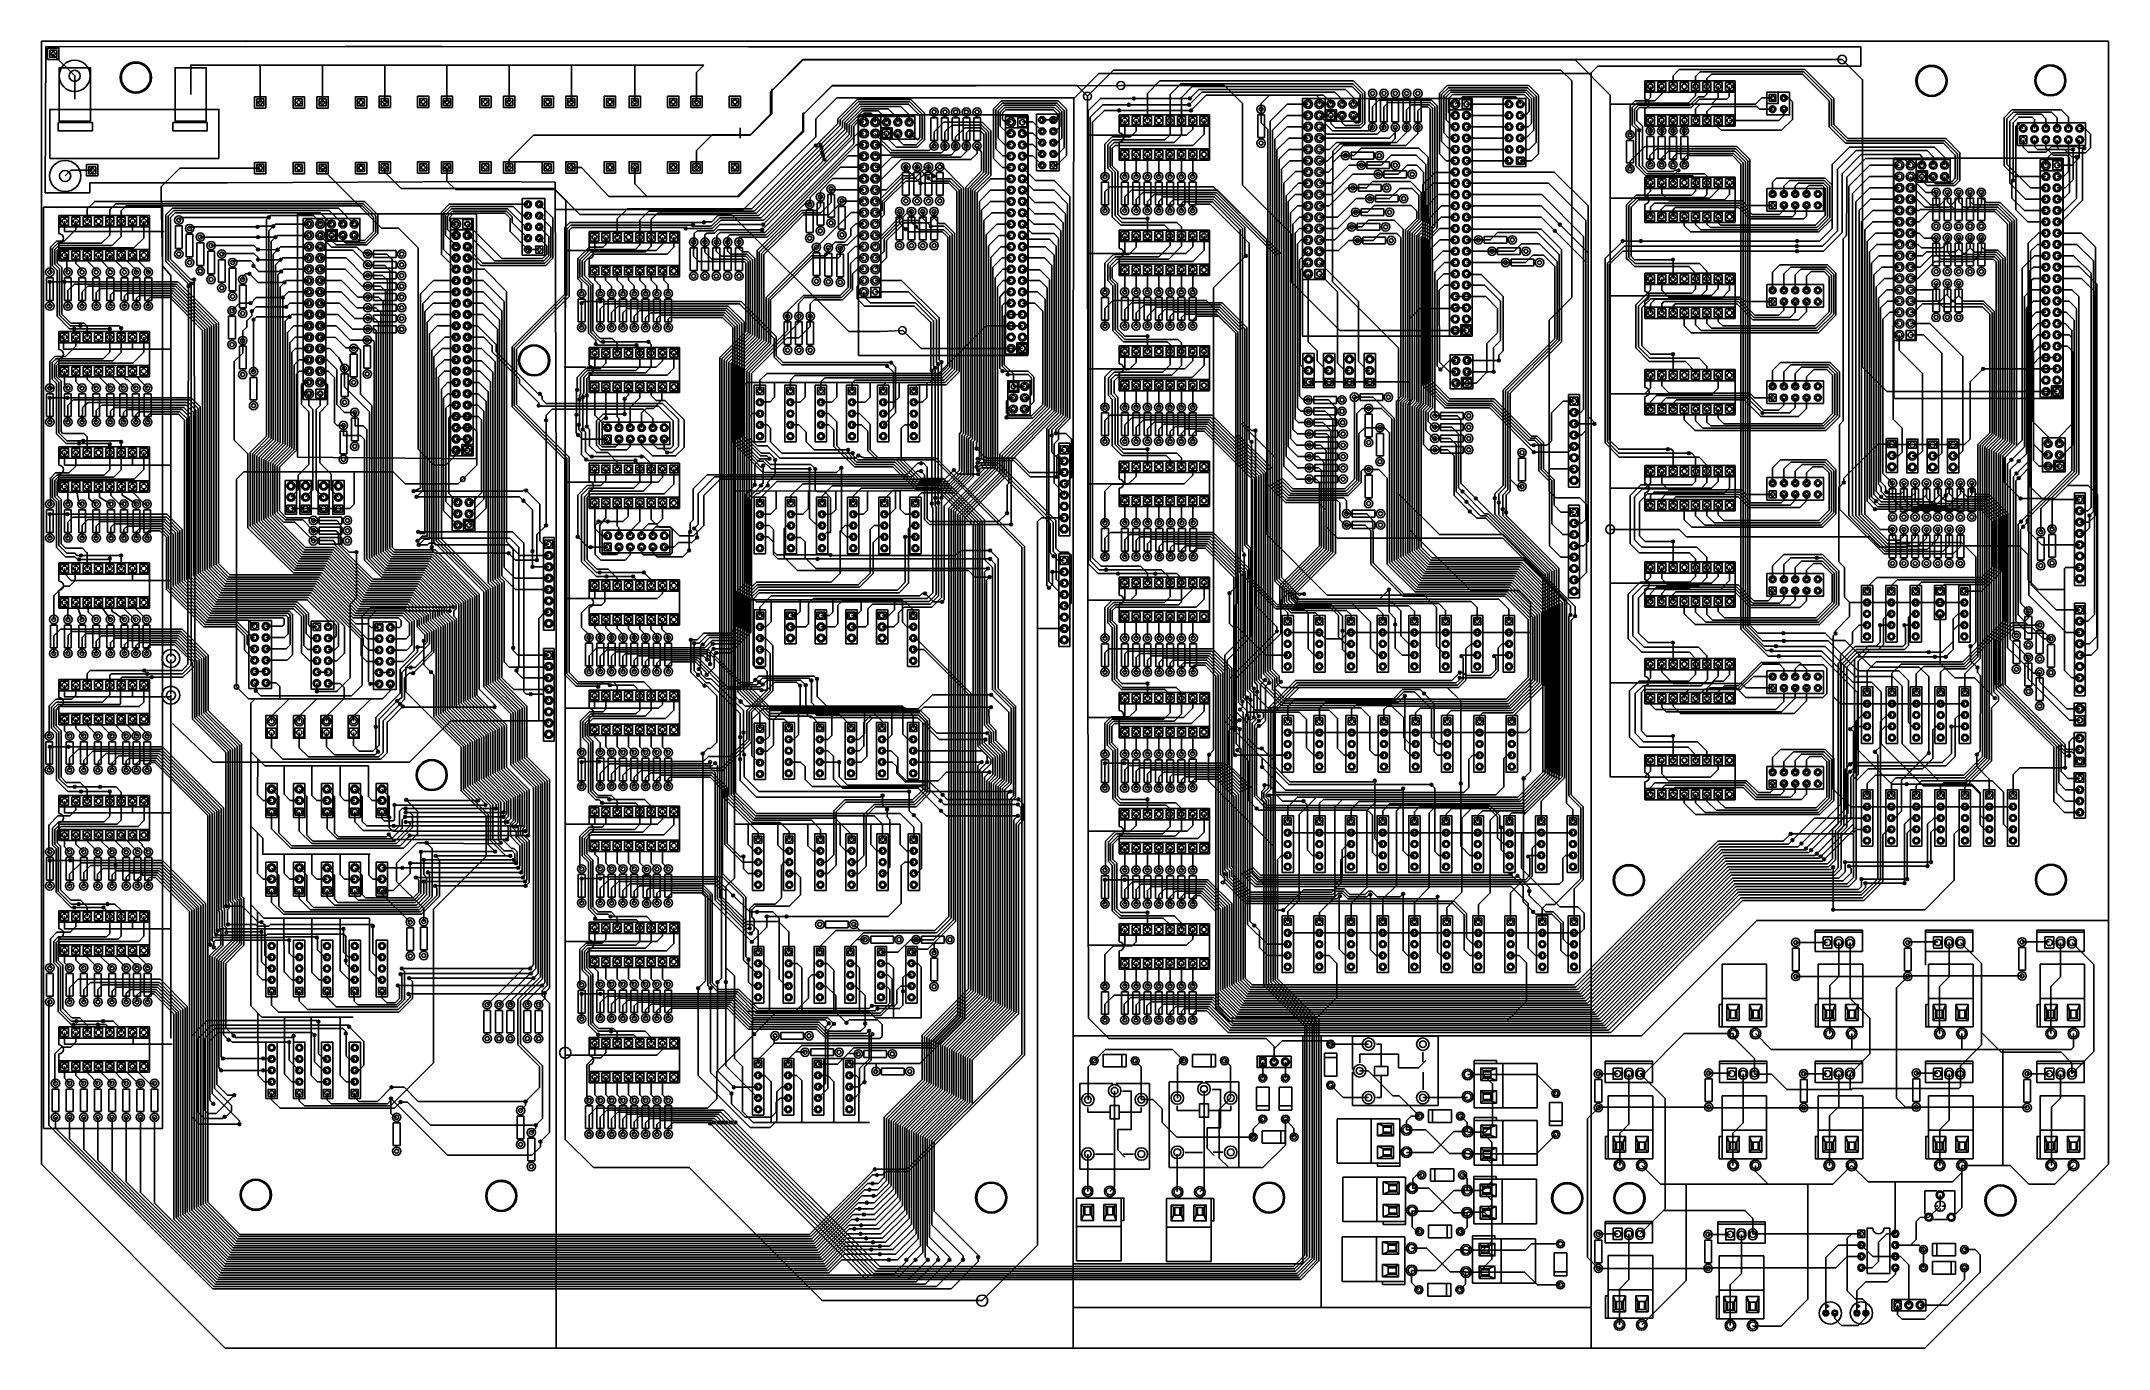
# Model space of a CAD drawing. Header units: millimetres. Extents: x 7 to 471, y -359 to -66.
import ezdxf

# ---------------------------------------------------------------- set-up
doc = ezdxf.new("R2010")
doc.units = ezdxf.units.MM

msp = doc.modelspace()

# ---------------------------------------------------------------- linework, layer by layer
for points in [[(7.11, -65.91), (471.11, -65.91)], [(7.11, -203.91), (7.11, -65.91)], [(8.13, -67.06), (8, -99.95)], [(8.13, -67.06), (52.96, -67.18), (75.31, -67.06), (96.9, -67.06), (165.86, -67.18), (165.99, -67.18)], [(11.05, -69.98), (8.51, -69.98), (8.51, -67.44), (11.05, -67.44), (11.05, -69.34)], [(9.78, -68.71), (9.78, -68.83), (14.6, -73.66)], [(11.05, -69.98), (11.05, -69.34)], [(165.99, -67.18), (238.88, -67.18)], [(238.88, -67.18), (413, -67.18)], [(354.97, -73.24), (354.97, -73.02), (356.49, -71.5), (415.54, -71.5), (415.54, -67.18), (412.68, -67.18)], [(471.17, -65.97), (471.17, -111.38), (471.17, -172.47), (471.17, -238.89), (471.17, -300.48)], [(14.6, -73.66), (14.64, -73.7), (14.6, -78.87)], [(40.64, -77.83), (40.64, -71.25), (155.83, -71.25)], [(56.26, -79.63), (56.26, -71.25)], [(70.23, -79.63), (70.23, -71.25)], [(84.2, -79.5), (84.2, -71.25)], [(98.17, -79.5), (98.17, -71.25)], [(112.14, -79.5), (112.14, -71.25)], [(126.11, -79.5), (126.11, -71.25)], [(140.33, -79.5), (140.33, -71.25)], [(154.18, -94.23), (154.18, -90.42), (157.73, -86.87), (166.37, -86.87), (171.07, -82.17), (171.07, -76.71), (171.32, -76.71), (177.93, -70.1), (351.41, -70.1), (359.28, -77.98), (359.28, -175.45)], [(154.18, -79.5), (154.18, -72.9), (155.83, -71.25)], [(163.2, -87), (166.12, -87), (170.81, -82.3), (170.81, -77.34), (178.18, -69.98), (411.35, -69.98)], [(238.89, -78.61), (239.01, -78.61), (244.48, -73.15), (354.97, -73.15)], [(241.94, -78.23), (247.78, -72.39), (348.23, -72.39), (350.65, -74.8), (350.65, -81.66), (350.65, -81.79), (350.65, -81.79), (350.65, -123.44)], [(354.97, -125.73), (354.97, -73.15)], [(429.26, -96.27), (429.26, -97.15), (430.4, -98.3), (436.63, -98.3), (437.77, -97.15), (437.77, -90.93), (434.59, -87.76), (412.62, -87.76), (409.45, -84.58), (409.45, -78.74), (402.97, -72.26), (374.78, -72.26), (373.38, -73.66), (373.38, -76.07)], [(431.8, -96.27), (431.8, -97.41), (432.23, -97.84), (436.32, -97.84), (437.26, -96.9), (437.26, -91.19), (434.34, -88.26), (412.37, -88.26), (408.94, -84.84), (408.94, -78.99), (402.72, -72.77), (379.48, -72.77), (378.46, -73.79), (378.46, -76.07)], [(434.34, -96.27), (434.34, -96.65), (435.08, -97.39), (436.01, -97.39), (436.75, -96.65), (436.75, -91.44), (434.09, -88.77), (412.11, -88.77), (408.43, -85.09), (408.43, -79.25), (402.46, -73.28), (382.02, -73.28), (381, -74.29), (381, -76.07)], [(411.35, -69.98), (415.93, -74.55), (415.93, -91.69), (415.93, -139.06), (421.39, -144.53), (448.69, -144.53)], [(57.53, -80.9), (54.99, -80.9), (54.99, -78.36), (57.53, -78.36), (57.53, -80.26)], [(66.17, -80.9), (63.63, -80.9), (63.63, -78.36), (66.17, -78.36), (66.17, -80.26)], [(71.5, -80.9), (68.96, -80.9), (68.96, -78.36), (71.5, -78.36), (71.5, -80.26)], [(80.14, -80.9), (77.6, -80.9), (77.6, -78.36), (80.14, -78.36), (80.14, -80.26)], [(85.47, -80.77), (82.93, -80.77), (82.93, -78.23), (85.47, -78.23), (85.47, -80.14)], [(94.11, -80.77), (91.57, -80.77), (91.57, -78.23), (94.11, -78.23), (94.11, -80.14)], [(99.44, -80.77), (96.9, -80.77), (96.9, -78.23), (99.44, -78.23), (99.44, -80.14)], [(108.08, -80.77), (105.54, -80.77), (105.54, -78.23), (108.08, -78.23), (108.08, -80.14)], [(113.41, -80.77), (110.87, -80.77), (110.87, -78.23), (113.41, -78.23), (113.41, -80.14)], [(122.05, -80.77), (119.51, -80.77), (119.51, -78.23), (122.05, -78.23), (122.05, -80.14)], [(127.38, -80.77), (124.84, -80.77), (124.84, -78.23), (127.38, -78.23), (127.38, -80.14)], [(136.02, -80.77), (133.48, -80.77), (133.48, -78.23), (136.02, -78.23), (136.02, -80.14)], [(141.6, -80.77), (139.06, -80.77), (139.06, -78.23), (141.6, -78.23), (141.6, -80.14)], [(143.89, -103.63), (164.72, -103.63), (180.98, -87.38), (180.98, -83.31), (185.67, -78.61), (238.86, -78.61)], [(150.24, -80.77), (147.7, -80.77), (147.7, -78.23), (150.24, -78.23), (150.24, -80.14)], [(155.45, -80.77), (152.91, -80.77), (152.91, -78.23), (155.45, -78.23), (155.45, -80.14)], [(164.08, -80.77), (161.54, -80.77), (161.54, -78.23), (164.08, -78.23), (164.08, -80.14)], [(163.2, -100.71), (163.32, -100.71), (178.05, -85.98), (178.05, -82.04), (178.44, -82.04), (184.66, -75.82), (239.52, -75.82), (241.94, -78.23)], [(176.66, -87.76), (178.18, -86.23), (178.18, -82.3), (184.53, -75.95), (249.43, -75.82)], [(238.76, -136.02), (238.89, -78.61)], [(241.94, -78.23), (241.94, -78.23), (242.06, -269.24)], [(252.35, -78.74), (244.86, -78.74), (242.06, -81.53), (242.06, -183.13), (244.35, -185.42), (248.79, -185.42)], [(249.43, -75.82), (272.67, -75.82), (276.73, -79.88), (276.73, -98.17), (287.91, -109.35), (287.91, -120.14), (298.58, -130.81), (327.02, -130.81)], [(264.92, -78.74), (252.35, -78.74)], [(296.54, -82.55), (296.54, -84.33), (297.56, -85.34), (303.28, -85.34), (304.17, -84.46), (304.17, -77.34), (301.62, -74.8), (258.19, -74.8), (255.4, -77.6), (255.4, -83.69)], [(299.08, -82.55), (299.08, -84.18), (299.74, -84.84), (303.02, -84.84), (303.66, -84.2), (303.66, -77.6), (301.5, -75.44), (262.89, -75.44), (260.48, -77.85), (260.48, -83.69)], [(301.62, -82.55), (301.62, -83.82), (302.01, -84.2), (302.89, -84.2), (303.15, -83.95), (303.15, -77.85), (301.37, -76.07), (265.43, -76.07), (263.02, -78.49), (263.02, -83.69)], [(299.08, -80.01), (299.08, -78.99), (297.43, -77.34), (267.59, -77.34), (264.79, -80.14)], [(301.62, -80.01), (301.62, -78.49), (299.85, -76.71), (266.95, -76.71), (264.92, -78.74)], [(296.54, -80.01), (296.54, -79.63), (294.89, -77.98), (268.6, -77.98), (265.18, -81.41)], [(294, -80.01), (294, -78.74), (293.24, -77.98), (282.83, -77.98), (280.92, -79.88), (280.92, -81.15)], [(302.89, -83.82), (302.89, -78.74), (295.27, -78.74), (295.27, -83.82), (302.89, -83.82), (298.03, -83.82)], [(302.74, -78.74), (323.22, -78.74)], [(305.18, -78.87), (305.94, -78.87)], [(305.18, -83.95), (305.18, -78.87)], [(305.94, -78.87), (305.94, -78.61)], [(305.94, -78.87), (306.71, -78.87)], [(306.71, -78.87), (306.71, -83.95)], [(307.72, -78.87), (308.48, -78.87)], [(307.72, -83.95), (307.72, -78.87)], [(308.48, -78.87), (308.48, -78.61)], [(308.48, -78.87), (309.25, -78.87)], [(309.25, -78.87), (309.25, -83.95)], [(310.26, -78.87), (311.02, -78.87)], [(310.26, -83.95), (310.26, -78.87)], [(311.02, -78.87), (311.02, -78.61)], [(311.02, -78.87), (311.78, -78.87)], [(311.78, -78.87), (311.78, -83.95)], [(312.8, -78.87), (313.56, -78.87)], [(312.8, -83.95), (312.8, -78.87)], [(313.56, -78.87), (313.56, -78.61)], [(313.56, -78.87), (314.32, -78.87)], [(314.32, -78.87), (314.32, -83.95)], [(315.34, -78.87), (316.1, -78.87)], [(315.34, -83.95), (315.34, -78.87)], [(316.1, -78.87), (316.1, -78.61)], [(316.1, -78.87), (316.86, -78.87)], [(316.86, -78.87), (316.86, -83.95)], [(324.49, -92.71), (322.45, -92.71), (320.93, -91.19), (320.93, -77.6), (322.71, -75.82), (341, -75.82), (343.15, -77.98), (343.15, -91.19), (341.63, -92.71), (339.09, -92.71)], [(324.49, -90.17), (323.22, -90.17), (321.44, -88.39), (321.44, -77.85), (322.96, -76.33), (340.74, -76.33), (342.65, -78.23), (342.65, -88.65), (341.12, -90.17), (339.09, -90.17)], [(324.49, -87.63), (323.09, -87.63), (321.95, -86.49), (321.95, -78.11), (323.22, -76.84), (340.49, -76.84), (342.14, -78.49), (342.14, -85.85), (340.36, -87.63), (339.09, -87.63)], [(324.49, -85.09), (323.98, -85.09), (322.45, -83.57), (322.45, -78.36), (323.47, -77.34), (340.23, -77.34), (341.63, -78.74), (341.63, -84.33), (340.87, -85.09), (339.09, -85.09)], [(324.49, -82.55), (323.6, -82.55), (322.96, -81.91), (322.96, -78.74), (323.85, -77.85), (339.98, -77.85), (341.12, -78.99), (341.12, -81.66), (340.23, -82.55), (339.09, -82.55)], [(323.22, -81.28), (323.22, -78.74), (328.29, -78.74), (328.29, -81.28), (326.39, -81.28)], [(324.49, -80.01), (326.14, -78.36), (338.07, -78.36), (339.09, -79.38), (339.09, -80.01)], [(368.3, -76.07), (368.3, -78.49), (366.78, -80.01), (359.28, -80.01)], [(370.84, -76.07), (370.84, -77.72), (369.32, -79.25), (364.87, -79.25), (363.73, -80.39), (363.73, -86.87)], [(378.46, -76.07), (378.46, -78.11), (376.81, -79.76), (365.25, -79.76), (364.24, -80.77), (364.24, -84.71), (365, -85.47), (365, -93.85), (367.28, -96.14), (377.82, -96.14), (378.46, -96.77), (378.46, -97.66)], [(381, -76.07), (381, -77.74), (380.38, -78.36), (379.09, -78.36), (377.19, -80.26), (365.63, -80.26), (364.74, -81.15), (364.74, -84.46), (365.76, -85.47), (365.76, -85.85)], [(383.54, -76.07), (383.54, -78.49), (382.02, -80.01), (366.78, -80.01)], [(387.35, -74.8), (367.03, -74.8)], [(367.03, -74.8), (367.03, -77.34)], [(367.03, -77.34), (387.35, -77.34)], [(367.03, -77.34), (367.03, -78.87)], [(386.08, -76.07), (385.95, -76.2), (385.95, -78.36), (385.45, -78.87), (379.35, -78.87), (377.44, -80.77), (374.78, -80.77)], [(378.46, -83.69), (378.46, -81.03), (379.48, -80.01), (391.92, -80.01), (393.32, -78.61), (395.73, -78.61)], [(383.54, -83.69), (383.54, -85.22), (384.18, -85.85), (397.76, -85.85), (400.18, -83.44), (400.18, -79.5), (399.29, -78.61), (398.27, -78.61)], [(387.35, -74.8), (387.35, -77.34)], [(387.35, -77.34), (387.35, -82.42)], [(397, -77.34), (397, -79.88), (394.46, -79.88)], [(57.53, -80.9), (57.53, -80.26)], [(66.17, -80.9), (66.17, -80.26)], [(71.5, -80.9), (71.5, -80.26)], [(80.14, -80.9), (80.14, -80.26)], [(85.47, -80.77), (85.47, -80.14)], [(94.11, -80.77), (94.11, -80.14)], [(99.44, -80.77), (99.44, -80.14)], [(108.08, -80.77), (108.08, -80.14)], [(113.41, -80.77), (113.41, -80.14)], [(122.05, -80.77), (122.05, -80.14)], [(127.38, -80.77), (127.38, -80.14)], [(136.02, -80.77), (136.02, -80.14)], [(141.6, -80.77), (141.6, -80.14)], [(150.24, -80.77), (150.24, -80.14)], [(155.45, -80.77), (155.45, -80.14)], [(164.08, -80.77), (164.08, -80.14)], [(194.3, -84.03), (194.3, -82.93), (193.42, -82.04), (191.72, -82.04), (188.98, -84.78), (188.98, -87.25), (173.74, -102.49)], [(196.85, -86.61), (196.85, -87.5), (199.01, -89.66), (203.71, -89.66), (205.36, -88.01), (205.36, -82.04), (202.31, -78.99), (190.25, -78.99), (185.93, -83.31), (185.93, -84.33), (180.98, -89.28)], [(199.39, -86.61), (199.39, -87.88), (200.66, -89.15), (203.51, -89.15), (204.85, -87.81), (204.85, -82.3), (202.06, -79.5), (190.5, -79.5), (186.44, -83.57), (186.44, -84.71), (181.99, -89.15)], [(201.93, -86.61), (203.83, -88.01), (204.34, -87.5), (204.34, -82.55), (201.8, -80.01), (190.75, -80.01), (186.94, -83.82), (186.94, -85.22), (182.25, -89.92)], [(201.93, -84.07), (201.93, -82.42), (200.02, -80.52), (191.01, -80.52), (187.45, -84.07), (187.45, -85.73), (182.37, -90.8)], [(199.39, -84.07), (199.39, -83.18), (197.23, -81.03), (191.26, -81.03), (187.96, -84.33), (187.96, -86.23), (182.63, -91.57)], [(196.85, -84.07), (196.85, -83.44), (194.95, -81.53), (191.52, -81.53), (188.47, -84.58), (188.47, -86.87), (182.88, -92.46)], [(190.55, -82.42), (228.55, -82.42)], [(190.55, -136.42), (190.55, -82.42)], [(203.2, -87.88), (203.2, -82.8), (195.58, -82.8), (195.58, -87.88), (203.2, -87.88), (198.33, -87.88)], [(206.76, -83.06), (207.52, -83.06)], [(206.76, -88.14), (206.76, -83.06)], [(207.52, -83.06), (207.52, -82.8)], [(207.52, -83.06), (208.28, -83.06)], [(208.28, -83.06), (208.28, -88.14)], [(209.17, -83.06), (209.93, -83.06)], [(209.17, -88.14), (209.17, -83.06)], [(209.93, -83.06), (209.93, -82.8)], [(209.93, -83.06), (210.69, -83.06)], [(210.69, -83.06), (210.69, -88.14)], [(211.58, -83.06), (212.34, -83.06)], [(211.58, -88.14), (211.58, -83.06)], [(212.34, -83.06), (212.34, -82.8)], [(212.34, -83.06), (213.11, -83.06)], [(213.11, -83.06), (213.11, -88.14)], [(214, -83.06), (214.76, -83.06)], [(214, -88.14), (214, -83.06)], [(214.76, -83.06), (214.76, -82.8)], [(214.76, -83.06), (215.52, -83.06)], [(215.52, -83.06), (215.52, -88.14)], [(216.41, -83.06), (217.17, -83.06)], [(216.41, -88.14), (216.41, -83.06)], [(217.17, -83.06), (217.17, -82.8)], [(217.17, -83.06), (217.93, -83.06)], [(217.93, -83.06), (217.93, -88.14)], [(224.79, -94.23), (222.88, -94.23), (220.85, -92.2), (220.85, -81.03), (222.63, -79.25), (235.33, -79.25), (237.24, -81.15), (237.24, -91.57), (235.08, -93.73), (234.31, -93.73)], [(224.79, -91.64), (222.96, -91.64), (221.36, -90.04), (221.36, -81.28), (222.88, -79.76), (235.08, -79.76), (236.73, -81.41), (236.73, -89.79), (235.33, -91.19), (234.31, -91.19)], [(224.79, -89.1), (223.34, -89.1), (221.87, -87.63), (221.87, -81.53), (223.14, -80.26), (234.82, -80.26), (236.22, -81.66), (236.22, -87.63), (235.21, -88.64), (234.31, -88.65)], [(224.79, -86.56), (223.98, -86.56), (222.38, -84.96), (222.38, -81.79), (223.39, -80.77), (234.57, -80.77), (235.71, -81.91), (235.71, -85.07), (234.93, -85.85), (234.57, -85.85), (234.31, -86.11)], [(224.79, -84.02), (223.47, -84.02), (222.88, -83.44), (222.88, -81.99), (223.59, -81.28), (234.31, -81.28), (235.2, -82.17), (235.2, -83.57), (234.31, -83.57)], [(223.52, -85.34), (223.52, -82.8), (228.6, -82.8), (228.6, -85.34), (226.7, -85.34)], [(228.55, -82.42), (228.55, -136.42)], [(251.21, -80.14), (245.36, -80.14), (242.57, -82.93), (242.57, -182.5), (244.6, -184.53), (246.13, -184.53)], [(249.05, -81.41), (245.75, -81.41), (243.08, -84.07), (243.08, -181.86), (244.98, -183.77), (253.87, -183.77), (255.4, -185.29), (255.4, -187.45)], [(265.18, -81.41), (249.05, -81.41)], [(269.37, -82.42), (249.05, -82.42)], [(249.05, -82.42), (249.05, -84.96)], [(264.79, -80.14), (251.21, -80.14)], [(269.37, -82.42), (269.37, -84.96)], [(280.16, -82.42), (280.92, -82.42)], [(280.16, -87.5), (280.16, -82.42)], [(280.92, -81.15), (280.92, -84.2), (282.45, -85.73), (282.45, -95.12)], [(280.92, -82.42), (280.92, -82.17)], [(280.92, -82.42), (281.69, -82.42)], [(281.69, -82.42), (281.69, -87.5)], [(291.47, -80.01), (286.77, -80.01), (282.96, -83.82), (282.96, -90.55)], [(291.47, -82.55), (286.77, -82.55), (283.46, -85.85), (283.46, -92.96)], [(294, -82.55), (295.27, -83.82), (295.27, -84.33), (296.93, -85.98), (303.15, -85.98)], [(295.27, -81.28), (297.81, -81.28), (297.81, -83.82)], [(305.94, -85.22), (305.94, -80.52), (307.34, -79.12), (319.15, -79.12), (320.42, -80.39), (320.42, -92.2)], [(308.48, -85.22), (308.48, -80.64), (309.5, -79.63), (318.9, -79.63), (319.91, -80.64), (319.91, -83.95)], [(313.56, -85.22), (313.56, -81.28), (314.71, -80.14), (318.64, -80.14), (319.41, -80.9), (319.41, -83.57)], [(318.9, -83.44), (318.9, -107.18), (316.36, -109.6), (316.36, -146.94), (315.34, -147.96), (315.34, -180.21), (318.52, -183.39), (339.22, -183.39), (347.98, -192.15), (347.98, -230.76), (340.11, -238.63), (330.58, -238.63), (329.56, -239.65), (329.56, -241.05)], [(316.1, -85.22), (316.1, -81.53), (317.05, -80.59), (318.34, -80.59), (318.9, -81.15), (318.9, -83.44)], [(323.22, -81.28), (326.39, -81.28)], [(327.02, -80.01), (336.55, -80.01)], [(327.02, -82.55), (336.55, -82.55)], [(374.78, -80.77), (365.89, -80.77), (365.25, -81.41), (365.25, -83.69), (366.52, -84.96), (366.52, -93.85), (367.79, -95.12), (373.51, -95.12), (373.76, -94.87), (374.65, -94.87)], [(367.03, -82.42), (367.03, -80.9)], [(367.03, -84.96), (367.03, -82.42)], [(367.03, -82.42), (387.35, -82.42)], [(381, -83.69), (381, -81.66), (382.14, -80.52), (392.18, -80.52), (392.81, -81.15), (395.73, -81.15)], [(386.08, -83.69), (397.13, -83.69), (398.27, -82.55), (398.27, -81.15)], [(387.35, -82.42), (387.35, -84.96)], [(457.07, -96.27), (450.09, -96.27), (447.68, -93.85), (447.68, -83.06), (449.45, -81.28), (460.5, -81.28), (462.15, -82.93), (462.15, -85.47)], [(457.07, -98.81), (453.64, -98.81), (448.31, -93.47), (448.31, -83.31), (449.83, -81.79), (458.34, -81.79), (459.61, -83.06), (459.61, -85.47)], [(457.07, -101.35), (452.5, -101.35), (448.95, -97.79), (448.95, -83.82), (450.47, -82.3), (456.06, -82.3), (457.07, -83.31), (457.07, -85.47)], [(449.71, -97.15), (449.71, -84.2), (450.98, -82.93), (454.02, -82.93), (454.53, -83.44), (454.53, -85.47)], [(112.14, -94.23), (112.14, -92.46), (117.6, -87), (163.2, -87)], [(140.33, -94.23), (140.33, -97.92), (143.13, -100.71), (163.7, -100.71), (176.66, -87.76)], [(163.96, -85.34), (163.96, -87.63)], [(191.76, -84.02), (190.42, -84.02), (189.48, -84.96), (189.48, -87.43), (169.54, -107.62), (168.91, -108.2)], [(191.76, -86.57), (190.29, -86.57), (189.48, -87.38), (189.48, -88.9), (185.42, -92.96)], [(214.76, -89.41), (214.76, -86.49), (215.26, -85.98), (217.93, -85.98), (218.69, -86.74), (218.69, -95.25), (215.14, -98.93), (215.14, -154.43), (214.76, -154.81), (214.76, -162.94), (211.46, -166.24), (191.13, -166.24), (189.36, -168.02), (189.36, -169.54)], [(194.3, -86.57), (194.3, -86.74), (197.99, -90.42), (206.37, -90.42), (207.52, -89.28), (207.52, -86.23)], [(194.3, -89.11), (195.92, -89.11), (197.74, -90.93), (209.17, -90.93), (209.93, -90.17), (209.93, -86.23)], [(195.58, -85.34), (198.12, -85.34), (198.12, -87.88)], [(212.34, -89.41), (212.34, -87.38), (214.38, -85.34), (218.06, -85.34), (219.2, -86.49), (219.2, -95.5), (215.65, -99.06), (215.65, -154.76), (215.26, -155.14), (215.26, -163.2), (211.71, -166.75), (198.25, -166.75), (196.34, -168.66), (196.34, -169.54)], [(209.93, -86.23), (211.46, -84.71), (218.19, -84.71), (219.71, -86.23), (219.71, -95.76), (216.15, -99.31), (216.15, -155.16), (215.79, -155.52), (215.79, -163.43), (211.96, -167.26), (204.72, -167.26), (203.33, -168.66), (203.33, -169.54)], [(207.52, -88.14), (206.76, -88.14)], [(207.52, -86.23), (209.68, -84.07), (218.31, -84.07), (220.22, -85.98), (220.22, -96.01), (216.66, -99.57), (216.66, -155.45), (216.31, -155.8), (216.31, -163.67), (209.8, -170.18), (209.8, -191.26), (209.3, -191.77)], [(207.52, -88.14), (207.52, -88.39)], [(208.28, -88.14), (207.52, -88.14)], [(209.93, -88.14), (209.17, -88.14)], [(209.93, -88.14), (209.93, -88.39)], [(210.69, -88.14), (209.93, -88.14)], [(212.34, -88.14), (211.58, -88.14)], [(212.34, -88.14), (212.34, -88.39)], [(213.11, -88.14), (212.34, -88.14)], [(214.76, -88.14), (214, -88.14)], [(214.76, -88.14), (214.76, -88.39)], [(215.52, -88.14), (214.76, -88.14)], [(217.17, -88.14), (216.41, -88.14)], [(217.17, -88.14), (217.17, -88.39)], [(217.93, -88.14), (217.17, -88.14)], [(223.52, -85.34), (226.7, -85.34)], [(227.33, -84.02), (229.69, -84.02), (231.77, -86.11)], [(227.33, -86.56), (229.69, -86.56), (231.77, -88.65)], [(231.77, -83.57), (234.31, -83.57)], [(265.56, -83.69), (265.56, -85.6), (264.16, -87), (241.94, -87)], [(252.86, -83.69), (252.86, -86.11), (251.59, -87.38), (247.52, -87.38), (245.87, -89.03), (245.87, -96.27)], [(256.16, -88.01), (247.65, -88.01), (246.51, -89.15), (246.51, -94.36), (247.52, -95.38), (247.52, -105.28), (249.43, -107.19), (259.21, -107.19), (260.48, -108.46), (260.48, -109.6)], [(268.1, -83.69), (268.1, -86.74), (265.56, -89.28), (248.16, -89.28), (247.52, -89.92), (247.52, -93.85), (248.79, -95.12), (248.79, -104.77), (249.68, -105.66), (255.4, -105.66)], [(249.05, -84.96), (269.37, -84.96)], [(249.05, -84.96), (249.05, -86.49)], [(250.32, -83.69), (250.32, -87)], [(263.02, -83.69), (263.02, -87), (261.37, -88.65), (255.4, -88.65)], [(260.48, -83.69), (260.48, -86.87), (259.33, -88.01), (255.76, -88.01)], [(269.37, -84.96), (269.37, -90.04)], [(280.92, -87.5), (280.16, -87.5)], [(280.92, -87.5), (280.92, -87.76)], [(281.69, -87.5), (280.92, -87.5)], [(291.47, -85.09), (286.77, -85.09), (283.97, -87.88), (283.97, -94.87)], [(291.47, -87.63), (287.15, -87.63), (284.48, -90.3), (284.48, -95.25)], [(294, -85.09), (295.66, -86.74), (306.96, -86.74), (308.48, -85.22)], [(316.1, -85.22), (316.1, -86.61), (313.44, -89.28), (299.34, -89.28), (295.78, -92.84), (294, -92.84), (294, -92.71)], [(294, -87.63), (309.75, -87.63), (310.77, -86.61)], [(294, -90.17), (296.29, -90.17), (297.81, -88.65), (311.28, -88.65), (312.67, -87.25)], [(311.02, -85.22), (311.02, -87.76), (309.88, -88.9), (298.7, -88.9), (297.05, -90.55), (297.05, -98.04), (296.93, -98.17), (296.93, -119.89), (311.78, -134.75), (311.78, -167.51)], [(303.15, -85.98), (305.18, -85.98), (305.94, -85.22)], [(305.94, -83.95), (305.18, -83.95)], [(305.94, -83.95), (305.94, -84.2)], [(306.71, -83.95), (305.94, -83.95)], [(308.48, -83.95), (307.72, -83.95)], [(308.48, -83.95), (308.48, -84.2)], [(309.25, -83.95), (308.48, -83.95)], [(311.02, -83.95), (310.26, -83.95)], [(310.77, -86.61), (311.02, -86.36), (311.02, -85.22)], [(311.02, -83.95), (311.02, -84.2)], [(311.78, -83.95), (311.02, -83.95)], [(312.67, -87.25), (313.56, -86.36), (313.56, -85.22)], [(313.56, -83.95), (312.8, -83.95)], [(313.56, -83.95), (313.56, -84.2)], [(314.32, -83.95), (313.56, -83.95)], [(316.1, -83.95), (315.34, -83.95)], [(319.41, -83.57), (319.41, -107.31), (316.86, -109.86), (316.86, -147.07), (315.85, -148.21), (315.85, -179.96), (318.77, -182.88), (339.47, -182.88), (348.49, -191.9), (348.49, -231.01), (340.36, -239.14), (337.19, -239.14), (336.68, -239.65), (336.68, -241.05)], [(316.1, -83.95), (316.1, -84.2)], [(316.86, -83.95), (316.1, -83.95)], [(319.91, -83.95), (319.91, -107.57), (317.37, -110.11), (317.37, -147.19), (316.36, -148.46), (316.36, -179.71), (319.02, -182.37), (339.73, -182.37), (349, -191.64), (349, -231.27), (343.79, -236.47), (343.79, -241.05)], [(327.02, -85.09), (336.55, -85.09)], [(327.02, -87.63), (336.55, -87.63)], [(362.97, -88.14), (363.73, -88.14)], [(362.97, -93.22), (362.97, -88.14)], [(363.73, -88.14), (363.73, -87.88)], [(363.73, -88.14), (364.49, -88.14)], [(364.49, -88.14), (364.49, -93.22)], [(365.76, -85.85), (365.76, -93.85), (367.54, -95.63), (380.49, -95.63), (381, -96.14), (381, -97.66)], [(367.03, -84.96), (387.35, -84.96)], [(367.54, -87.25), (368.3, -87.25)], [(367.54, -92.33), (367.54, -87.25)], [(368.3, -83.69), (368.3, -86.74)], [(368.3, -87.25), (368.3, -87)], [(368.3, -87.25), (369.06, -87.25)], [(369.06, -87.25), (369.06, -92.33)], [(370.08, -87.25), (370.84, -87.25)], [(370.08, -92.33), (370.08, -87.25)], [(370.84, -83.69), (370.84, -86.74)], [(370.84, -87.25), (370.84, -87)], [(370.84, -87.25), (371.6, -87.25)], [(371.6, -87.25), (371.6, -92.33)], [(372.62, -87.25), (373.38, -87.25)], [(372.62, -92.33), (372.62, -87.25)], [(373.38, -83.69), (373.38, -86.74)], [(373.38, -87.25), (373.38, -87)], [(373.38, -87.25), (374.14, -87.25)], [(374.14, -87.25), (374.14, -92.33)], [(375.16, -87.25), (375.92, -87.25)], [(375.16, -92.33), (375.16, -87.25)], [(375.92, -83.69), (375.92, -86.74)], [(375.92, -87.25), (375.92, -87)], [(375.92, -87.25), (376.68, -87.25)], [(376.68, -87.25), (376.68, -92.33)], [(457.07, -106.43), (453.01, -106.43), (450.34, -103.76), (450.34, -84.96), (450.72, -84.58)], [(450.71, -84.59), (451.11, -84.59), (451.99, -85.47)], [(465.71, -89.92), (464.31, -89.92), (463.93, -89.53), (458.34, -89.53), (457.07, -90.8), (453.14, -90.8), (451.99, -89.66), (451.99, -88.01)], [(463.93, -91.82), (462.92, -91.82), (461.26, -90.17), (455.17, -90.17), (454.53, -89.53), (454.53, -88.01)], [(457.07, -93.73), (457.07, -92.46), (458.6, -90.93), (465.96, -90.93), (467.11, -89.79), (467.11, -86.74), (465.84, -85.47), (464.69, -85.47)], [(459.61, -101.35), (460.88, -101.35), (462.41, -99.82), (462.41, -92.08), (461.77, -91.44), (458.72, -91.44), (457.07, -89.79), (457.07, -88.01)], [(459.61, -88.01), (459.61, -89.66), (460.12, -90.17), (463.17, -90.17)], [(459.61, -96.27), (461.01, -96.27), (462.15, -95.12), (462.15, -88.01)], [(459.61, -93.73), (462.92, -93.73), (464.57, -92.08), (464.57, -88.14), (464.69, -88.01)], [(180.98, -89.28), (180.85, -89.28), (166.62, -103.5), (138.68, -103.5), (136.4, -105.79), (136.4, -109.86)], [(181.99, -89.15), (167.13, -104.01), (143.51, -104.01), (141.48, -106.04), (141.48, -109.86)], [(182.25, -89.92), (167.64, -104.52), (145.42, -104.52), (144.02, -105.92), (144.02, -109.86)], [(182.88, -92.46), (169.29, -106.04), (159.64, -106.04), (157.73, -107.95), (151.76, -107.95)], [(182.63, -91.57), (168.66, -105.54), (159.38, -105.54), (157.48, -107.44), (153.67, -107.44), (153.42, -107.19), (153.42, -107.06)], [(182.37, -90.8), (168.15, -105.03), (159, -105.03), (157.61, -106.43), (155.96, -106.43), (155.83, -106.55)], [(191.76, -91.64), (188.26, -91.64), (170.05, -109.86), (163.83, -109.86), (163.7, -109.98), (163.7, -111)], [(217.17, -89.41), (218.19, -90.8), (218.19, -95), (214.63, -98.68), (214.63, -154.19), (214.25, -154.57), (214.25, -162.69), (211.2, -165.74), (184.66, -165.74), (182.37, -168.02), (182.37, -169.54)], [(191.76, -89.11), (190.04, -89.11), (186.18, -92.96)], [(212.34, -89.41), (212.34, -90.42), (211.33, -91.44), (194.3, -91.44), (194.3, -91.65)], [(194.3, -94.19), (195.75, -94.19), (197.99, -91.95), (213.49, -91.95), (214.76, -90.68), (214.76, -89.41)], [(194.3, -96.73), (195.88, -96.73), (200.15, -92.46), (215.77, -92.46), (217.17, -91.06), (217.17, -89.41)], [(194.3, -91.65), (194.3, -91.19)], [(227.33, -89.1), (229.69, -89.1), (231.77, -91.19)], [(227.33, -91.64), (229.69, -91.64), (231.77, -93.73)], [(255.4, -88.65), (247.9, -88.65), (247.01, -89.53), (247.01, -94.11), (248.16, -95.25), (248.16, -105.03), (249.68, -106.55), (262, -106.55), (263.02, -107.57), (263.02, -109.6)], [(249.05, -90.04), (249.05, -88.52)], [(249.05, -92.58), (249.05, -90.04)], [(249.05, -90.04), (269.37, -90.04)], [(249.05, -92.58), (269.37, -92.58)], [(250.32, -91.31), (250.32, -96.27)], [(252.86, -91.31), (252.86, -96.27)], [(255.4, -91.31), (255.4, -96.27)], [(257.94, -91.31), (257.94, -96.27)], [(260.48, -91.31), (260.48, -96.27)], [(263.02, -91.31), (263.02, -96.27)], [(265.56, -91.31), (265.56, -96.27)], [(269.37, -90.04), (269.37, -92.58)], [(282.96, -90.55), (282.96, -165.23), (286.64, -168.91), (297.49, -168.91)], [(291.47, -90.17), (287.15, -90.17), (284.99, -92.33), (284.99, -107.57)], [(291.47, -92.71), (287.4, -92.71), (285.5, -94.62), (285.5, -104.01)], [(294, -95.25), (296.04, -95.25), (297.05, -94.23), (297.05, -93.09), (298.58, -91.57), (299.85, -91.57)], [(299.85, -91.57), (301.75, -91.57), (303.4, -89.92), (316.36, -89.92), (318.39, -91.95), (318.39, -106.17)], [(301.12, -91.57), (300.86, -91.57)], [(301.12, -91.57), (301.12, -90.8)], [(301.12, -90.8), (306.2, -90.8)], [(301.12, -92.33), (301.12, -91.57)], [(306.2, -92.33), (301.12, -92.33)], [(303.4, -93.73), (307.85, -93.73), (310.13, -91.44), (315.72, -91.44), (317.88, -93.6), (317.88, -105.54)], [(306.2, -90.8), (306.2, -91.57)], [(306.2, -91.57), (306.45, -91.57)], [(306.2, -91.57), (306.2, -92.33)], [(320.42, -92.2), (320.42, -107.82), (317.88, -110.36), (317.88, -147.45), (316.86, -148.59), (316.86, -179.45), (319.33, -181.92), (319.39, -181.86), (339.98, -181.86), (349.5, -191.39), (349.5, -236.98), (350.9, -238.38), (350.9, -241.05)], [(327.02, -90.17), (336.55, -90.17)], [(327.02, -92.71), (336.55, -92.71)], [(363.73, -94.49), (363.73, -92.84), (367.03, -89.53), (387.73, -89.53), (390.65, -92.46), (390.65, -95.5)], [(368.3, -92.33), (367.54, -92.33)], [(368.3, -93.6), (368.17, -93.47), (368.17, -91.57), (369.7, -90.04), (376.05, -90.04)], [(368.3, -92.33), (368.3, -92.58)], [(369.06, -92.33), (368.3, -92.33)], [(370.84, -92.33), (370.08, -92.33)], [(370.84, -93.6), (370.84, -92.08), (372.36, -90.55), (387.22, -90.55), (389.64, -92.96), (389.64, -98.04)], [(370.84, -92.33), (370.84, -92.58)], [(371.6, -92.33), (370.84, -92.33)], [(373.38, -92.33), (372.62, -92.33)], [(373.38, -93.6), (373.38, -91.95), (374.27, -91.06), (386.97, -91.06), (389.13, -93.22), (389.13, -98.17)], [(373.38, -92.33), (373.38, -92.58)], [(374.14, -92.33), (373.38, -92.33)], [(375.92, -92.33), (375.16, -92.33)], [(375.92, -93.6), (375.92, -92.08), (376.43, -91.57), (386.72, -91.57), (388.62, -93.47), (388.62, -101.35)], [(375.92, -92.33), (375.92, -92.58)], [(376.68, -92.33), (375.92, -92.33)], [(376.05, -90.04), (387.48, -90.04), (390.14, -92.71), (390.14, -197.23), (393.45, -200.53), (398.27, -200.53)], [(431.8, -93.73), (431.8, -91.82), (430.4, -90.42), (414.53, -90.42), (410.34, -94.62), (410.34, -108.46), (406.91, -111.89), (401.19, -111.89)], [(429.26, -93.73), (429.26, -91.82), (428.77, -91.33), (415.65, -91.33), (411.35, -95.63), (411.35, -108.84), (407.16, -113.03), (401.22, -113.03)], [(434.34, -93.73), (434.34, -91.95), (432.05, -89.66), (413, -89.66), (409.07, -93.6), (409.07, -107.95), (406.27, -110.74), (401.25, -110.74)], [(426.72, -93.73), (425.2, -92.2), (416.56, -92.2), (412.37, -96.39), (412.37, -99.7)], [(422.96, -146.13), (422.96, -92.13)], [(422.96, -92.13), (460.96, -92.13)], [(435.61, -97.54), (435.61, -92.46), (427.99, -92.46), (427.99, -97.54), (435.61, -97.54), (430.74, -97.54)], [(455.8, -95), (455.8, -92.46), (460.88, -92.46), (460.88, -95), (458.98, -95)], [(459.61, -106.43), (460.5, -106.43), (465.33, -101.6), (465.33, -90.3), (465.71, -89.92)], [(459.61, -98.81), (461.39, -98.81), (463.17, -97.03), (463.17, -90.17)], [(459.61, -103.89), (461.26, -103.89), (463.93, -101.22), (463.93, -91.82)], [(460.96, -92.13), (460.96, -146.13)], [(18.54, -94.87), (13.72, -94.87), (12.45, -96.14)], [(19.81, -96.14), (17.27, -96.14), (17.27, -93.6), (19.81, -93.6), (19.81, -95.5)], [(19.81, -96.14), (19.81, -95.5)], [(36.2, -186.37), (36.2, -118.49), (34.29, -116.33), (34.04, -99.7), (34.04, -98.55), (38.23, -94.36), (56.26, -94.36)], [(122.43, -97.54), (107.31, -97.41), (48.89, -97.66)], [(57.53, -95.63), (54.99, -95.63), (54.99, -93.09), (57.53, -93.09), (57.53, -95)], [(57.53, -95.63), (57.53, -95)], [(66.17, -95.63), (63.63, -95.63), (63.63, -93.09), (66.17, -93.09), (66.17, -95)], [(66.17, -95.63), (66.17, -95)], [(71.5, -95.63), (68.96, -95.63), (68.96, -93.09), (71.5, -93.09), (71.5, -95)], [(91.69, -155.19), (91.69, -112.27), (87.25, -107.82), (83.44, -107.82), (70.23, -94.62), (70.23, -94.36)], [(71.5, -95.63), (71.5, -95)], [(80.14, -95.63), (77.6, -95.63), (77.6, -93.09), (80.14, -93.09), (80.14, -95)], [(80.14, -95.63), (80.14, -95)], [(85.47, -95.5), (82.93, -95.5), (82.93, -92.96), (85.47, -92.96), (85.47, -94.87)], [(84.2, -94.23), (84.2, -95.25), (87.88, -98.93), (122.05, -98.93), (124.84, -101.73), (124.71, -130.68), (124.84, -111.25)], [(85.47, -95.5), (85.47, -94.87)], [(94.11, -95.5), (91.57, -95.5), (91.57, -92.96), (94.11, -92.96), (94.11, -94.87)], [(94.11, -95.5), (94.11, -94.87)], [(99.44, -95.5), (96.9, -95.5), (96.9, -92.96), (99.44, -92.96), (99.44, -94.87)], [(98.17, -94.23), (98.17, -97.28), (100.08, -99.19), (122.43, -99.19), (128.02, -104.77), (162.05, -104.77), (188.34, -131.06), (195.48, -131.06), (200.41, -130.81)], [(99.44, -95.5), (99.44, -94.87)], [(108.08, -95.5), (105.54, -95.5), (105.54, -92.96), (108.08, -92.96), (108.08, -94.87)], [(108.08, -95.5), (108.08, -94.87)], [(113.41, -95.5), (110.87, -95.5), (110.87, -92.96), (113.41, -92.96), (113.41, -94.87)], [(119.51, -92.96), (113.41, -92.96)], [(113.41, -95.5), (113.41, -94.87)], [(122.05, -95.5), (119.51, -95.5), (119.51, -92.96), (122.05, -92.96), (122.05, -94.87)], [(122.05, -95.5), (122.05, -94.87)], [(127.38, -95.5), (124.84, -95.5), (124.84, -92.96), (127.38, -92.96), (127.38, -94.87)], [(126.11, -94.23), (128.4, -94.23), (134.49, -100.71), (163.2, -100.71)], [(127.38, -95.5), (127.38, -94.87)], [(136.02, -95.5), (133.48, -95.5), (133.48, -92.96), (136.02, -92.96), (136.02, -94.87)], [(136.02, -95.5), (136.02, -94.87)], [(141.6, -95.5), (139.06, -95.5), (139.06, -92.96), (141.6, -92.96), (141.6, -94.87)], [(141.6, -95.5), (141.6, -94.87)], [(150.24, -95.5), (147.7, -95.5), (147.7, -92.96), (150.24, -92.96), (150.24, -94.87)], [(150.24, -95.5), (150.24, -94.87)], [(155.45, -95.5), (152.91, -95.5), (152.91, -92.96), (155.45, -92.96), (155.45, -94.87)], [(155.45, -95.5), (155.45, -94.87)], [(185.42, -92.96), (169.54, -108.84), (159.38, -108.84), (158.75, -109.47), (158.75, -110.87), (158.62, -111)], [(186.18, -92.96), (169.8, -109.35), (161.67, -109.35), (161.16, -109.86), (161.16, -111)], [(164.08, -95.5), (161.54, -95.5), (161.54, -92.96), (164.08, -92.96), (164.08, -94.87)], [(164.08, -95.5), (164.08, -94.87)], [(191.76, -94.19), (186.48, -94.19), (179.71, -100.97), (179.71, -102.36), (179.58, -102.49)], [(191.76, -96.73), (184.7, -96.73), (181.99, -99.44), (181.99, -100.84)], [(194.3, -106.89), (196.34, -104.85), (196.34, -102.11), (201.17, -97.28), (203.71, -97.28), (205.1, -95.88), (206.5, -95.88), (208.79, -93.6)], [(194.3, -101.81), (194.99, -101.81), (200.66, -96.14), (202.23, -96.14), (203.45, -94.91), (203.45, -93.85), (203.71, -93.6)], [(194.3, -99.27), (196.77, -99.27), (201.04, -95), (201.04, -93.73), (201.17, -93.6)], [(197.12, -100.57), (201.04, -96.65), (203.2, -96.65), (206.25, -93.6)], [(200.41, -95.38), (201.17, -95.38)], [(200.41, -100.46), (200.41, -95.38)], [(201.17, -93.6), (201.17, -94.49), (204.47, -97.79)], [(201.17, -95.38), (201.17, -95.12)], [(201.17, -95.38), (201.93, -95.38)], [(201.93, -95.38), (201.93, -100.46)], [(202.95, -95.38), (203.71, -95.38)], [(202.95, -100.46), (202.95, -95.38)], [(203.71, -93.6), (203.71, -94.11), (206.25, -96.65)], [(203.71, -95.38), (203.71, -95.12)], [(203.71, -95.38), (204.47, -95.38)], [(204.47, -95.38), (204.47, -100.46)], [(205.49, -95.38), (206.25, -95.38)], [(205.49, -100.46), (205.49, -95.38)], [(206.25, -93.6), (206.25, -95), (207.39, -96.14)], [(206.25, -95.38), (206.25, -95.12)], [(206.25, -95.38), (207.01, -95.38)], [(206.25, -96.65), (206.88, -97.28), (211.07, -97.28), (213.11, -99.31), (213.11, -103.5)], [(207.01, -95.38), (207.01, -100.46)], [(207.39, -96.14), (207.64, -96.14), (208.28, -96.77), (210.36, -96.77)], [(208.03, -95.38), (208.79, -95.38)], [(208.03, -100.46), (208.03, -95.38)], [(208.79, -93.6), (208.92, -93.6), (214.12, -98.81), (214.12, -109.09)], [(208.79, -95.38), (208.79, -95.12)], [(208.79, -95.38), (209.55, -95.38)], [(209.55, -95.38), (209.55, -100.46)], [(210.36, -96.77), (211.33, -96.77)], [(211.33, -96.77), (213.61, -99.06), (213.61, -103.63)], [(224.79, -96.77), (220.22, -96.77), (217.17, -99.82), (217.17, -155.88), (217.04, -156.01), (217.04, -157.35)], [(227.33, -94.23), (230.25, -97.15), (234.44, -97.15), (238, -100.71), (238, -150.62), (235.46, -153.16), (235.46, -155.29), (234.44, -156.31), (234.44, -165.1), (236.73, -167.39), (236.73, -167.77)], [(227.33, -96.77), (229.87, -99.31), (234.44, -99.31), (237.49, -102.36), (237.49, -150.37), (234.82, -153.03), (234.82, -153.92)], [(245.87, -97.54), (245.87, -97.28)], [(250.32, -97.54), (250.32, -97.28)], [(252.86, -97.54), (252.86, -97.28)], [(255.4, -97.54), (255.4, -97.28)], [(257.94, -97.54), (257.94, -97.28)], [(260.48, -97.54), (260.48, -97.28)], [(263.02, -97.54), (263.02, -97.28)], [(265.56, -97.54), (265.56, -97.28)], [(282.45, -95.12), (282.45, -165.48), (286.38, -169.42), (293.75, -169.42), (295.53, -171.2), (295.53, -174.88), (298.07, -177.42), (335.15, -177.42), (350.39, -192.66), (350.39, -194.69)], [(283.46, -92.96), (283.46, -164.97), (286.89, -168.4), (299.47, -168.4), (300.1, -169.04), (300.1, -171.96)], [(283.97, -94.87), (283.97, -164.72), (287.15, -167.89), (300.48, -167.89), (303.4, -164.97), (303.4, -162.43), (303.78, -162.05), (305.05, -162.05)], [(284.48, -95.25), (284.48, -164.34), (287.53, -167.39), (300.23, -167.39), (302.89, -164.72), (302.89, -153.92), (304.17, -152.65), (307.59, -152.65)], [(291.47, -95.25), (291.34, -95.12), (288.67, -95.12), (286, -97.79), (286, -111.12)], [(294, -97.79), (296.54, -97.79), (300.61, -93.73), (303.4, -93.73)], [(294, -100.33), (296.93, -100.33), (301.5, -95.76), (307.21, -95.76)], [(301.5, -98.81), (304.55, -98.81), (305.94, -97.41), (314.45, -97.41), (316.86, -99.82), (316.86, -106.17), (314.32, -108.71), (314.32, -110.24)], [(304.67, -93.73), (304.42, -93.73)], [(304.67, -93.73), (304.67, -92.96)], [(304.67, -92.96), (309.75, -92.96)], [(304.67, -94.49), (304.67, -93.73)], [(309.75, -94.49), (304.67, -94.49)], [(307.21, -95.76), (311.66, -95.76), (313.69, -93.73), (315.85, -93.73), (317.37, -95.25), (317.37, -105.03)], [(308.48, -95.76), (308.23, -95.76)], [(308.48, -95.76), (308.48, -95)], [(308.48, -95), (313.56, -95)], [(308.48, -96.52), (308.48, -95.76)], [(313.56, -96.52), (308.48, -96.52)], [(309.75, -92.96), (309.75, -93.73)], [(309.75, -93.73), (310.01, -93.73)], [(309.75, -93.73), (309.75, -94.49)], [(313.56, -95), (313.56, -95.76)], [(313.56, -95.76), (313.82, -95.76)], [(313.56, -95.76), (313.56, -96.52)], [(324.49, -95.25), (324.36, -95.38), (319.91, -95.38), (317.25, -98.04), (317.25, -143.26), (322.2, -148.21), (332.23, -148.21), (342.14, -158.12)], [(327.02, -95.25), (346.71, -95.25), (354.33, -102.87), (354.33, -150.11), (355.73, -151.51), (355.73, -151.76)], [(363.73, -93.22), (362.97, -93.22)], [(363.73, -93.22), (363.73, -93.47)], [(364.49, -93.22), (363.73, -93.22)], [(387.35, -96.39), (367.03, -96.39)], [(367.03, -96.39), (367.03, -98.93)], [(374.65, -94.87), (373.38, -96.14), (373.38, -97.66)], [(375.92, -105.28), (375.92, -107.31), (377.32, -108.71), (406.15, -108.71), (409.07, -105.79), (409.07, -98.17), (407.54, -96.65), (396.62, -96.65), (395.73, -97.54), (395.73, -100.2)], [(378.46, -105.28), (378.46, -107.06), (379.6, -108.2), (405.89, -108.2), (408.56, -105.54), (408.56, -98.42), (407.29, -97.15), (399.54, -97.15), (398.27, -98.42), (398.27, -100.2)], [(387.35, -96.39), (387.35, -98.93)], [(390.65, -95.5), (390.65, -196.98), (392.43, -198.76), (398.14, -198.76)], [(424.18, -93.73), (417.58, -93.73), (412.88, -98.42), (412.88, -166.75)], [(424.18, -96.27), (417.45, -96.27), (413.64, -100.08), (413.64, -166.88)], [(426.72, -96.27), (426.72, -96.39), (430.15, -99.82), (432.44, -99.82)], [(427.99, -94.99), (430.53, -94.99), (430.53, -97.54)], [(457.07, -103.89), (452.25, -103.89), (449.45, -101.09), (449.45, -97.41), (449.71, -97.15)], [(455.8, -95), (458.98, -95)], [(8, -99.95), (9.14, -99.95), (17.78, -99.95), (17.91, -99.95), (18.03, -99.95)], [(72.26, -109.47), (72.26, -110.62), (73.28, -111.63), (80.14, -111.63), (82.68, -109.09), (82.68, -104.9), (79.63, -101.85), (19.09, -101.85), (17.4, -103.55), (17.4, -106.3)], [(18.03, -99.95), (18.03, -97.92), (18.03, -97.66), (48.89, -97.66), (48.89, -97.66), (48.89, -97.66)], [(122.43, -97.54), (122.7, -164.97)], [(184.4, -99.06), (184.4, -102.11), (182.12, -104.39), (177.93, -104.39), (172.34, -109.98)], [(186.82, -101.73), (186.82, -101.98), (183.9, -104.9), (178.18, -104.9), (172.85, -110.24)], [(181.99, -100.84), (181.99, -103), (181.1, -103.89), (177.67, -103.89), (176.91, -104.65)], [(181.99, -102.11), (181.99, -101.85)], [(183.64, -100.33), (184.4, -100.33)], [(183.64, -105.41), (183.64, -100.33)], [(191.76, -99.27), (184.61, -99.27), (184.4, -99.06)], [(184.4, -100.33), (184.4, -100.08)], [(184.4, -100.33), (185.17, -100.33)], [(185.17, -100.33), (185.17, -105.41)], [(191.76, -101.81), (186.9, -101.81), (186.82, -101.73)], [(194.3, -104.35), (195.37, -104.35), (195.83, -103.89), (195.83, -101.85), (197.12, -100.57)], [(201.17, -100.46), (200.41, -100.46)], [(201.17, -100.46), (201.17, -100.71)], [(201.93, -100.46), (201.17, -100.46)], [(203.71, -100.46), (202.95, -100.46)], [(203.71, -100.46), (203.71, -100.71)], [(204.47, -100.46), (203.71, -100.46)], [(204.47, -97.79), (210.82, -97.79), (212.6, -99.57), (212.6, -103.5)], [(206.25, -100.46), (205.49, -100.46)], [(206.25, -100.46), (206.25, -100.71)], [(207.01, -100.46), (206.25, -100.46)], [(208.79, -100.46), (208.03, -100.46)], [(208.79, -100.46), (208.79, -100.71)], [(209.55, -100.46), (208.79, -100.46)], [(217.3, -159.64), (217.68, -159.26), (217.68, -101.85), (220.14, -99.31), (224.79, -99.31)], [(224.79, -101.85), (220.16, -101.85), (218.19, -103.83), (218.19, -159.64), (217.3, -160.53)], [(227.33, -99.31), (230.12, -102.11), (234.44, -102.11), (236.98, -104.65), (236.98, -150.11), (233.93, -153.16), (233.93, -154.43)], [(227.33, -101.85), (230.12, -104.65), (234.44, -104.65), (236.47, -106.68), (236.47, -149.86), (233.3, -153.03), (233.3, -187.2), (236.22, -190.12), (236.73, -190.12)], [(245.11, -97.54), (245.87, -97.54)], [(245.11, -102.62), (245.11, -97.54)], [(245.87, -97.54), (246.63, -97.54)], [(245.87, -103.89), (245.87, -99.7), (247.01, -98.55), (270.26, -98.55), (282.19, -110.49), (282.19, -176.66), (295.78, -190.25), (317.5, -190.25), (320.29, -193.04), (320.29, -201.68), (322.33, -203.71)], [(246.63, -97.54), (246.63, -102.62)], [(249.55, -97.54), (250.32, -97.54)], [(249.55, -102.62), (249.55, -97.54)], [(250.32, -97.54), (251.08, -97.54)], [(250.32, -103.89), (250.32, -100.84), (251.84, -99.31), (271.14, -99.31), (285.5, -113.66), (285.5, -186.31), (289.56, -190.37), (289.94, -189.99), (290.58, -189.99)], [(251.08, -97.54), (251.08, -102.62)], [(252.09, -97.54), (252.86, -97.54)], [(252.09, -102.62), (252.09, -97.54)], [(252.86, -97.54), (253.62, -97.54)], [(252.86, -103.89), (252.86, -101.35), (254.38, -99.82), (270.89, -99.82), (284.99, -113.92), (284.99, -186.56), (289.56, -191.13), (307.47, -191.13), (309.63, -188.98)], [(253.62, -97.54), (253.62, -102.62)], [(254.63, -97.54), (255.4, -97.54)], [(254.63, -102.62), (254.63, -97.54)], [(255.4, -97.54), (256.16, -97.54)], [(255.4, -103.89), (255.4, -101.85), (256.92, -100.33), (270.64, -100.33), (284.48, -114.17), (284.48, -186.82), (289.31, -191.64), (310.13, -191.64), (312.29, -193.8), (312.29, -199.39), (314.07, -201.17), (315.34, -201.17)], [(256.16, -97.54), (256.16, -102.62)], [(257.18, -97.54), (257.94, -97.54)], [(257.18, -102.62), (257.18, -97.54)], [(257.94, -97.54), (258.7, -97.54)], [(257.94, -103.89), (257.94, -101.85), (258.95, -100.84), (270.38, -100.84), (277.24, -107.7), (277.24, -114.05), (277.5, -114.05), (277.5, -114.17)], [(258.7, -97.54), (258.7, -102.62)], [(259.72, -97.54), (260.48, -97.54)], [(259.72, -102.62), (259.72, -97.54)], [(260.48, -97.54), (261.24, -97.54)], [(260.48, -103.89), (260.48, -102.18), (261.24, -101.42), (270.2, -101.42), (276.73, -107.95), (276.73, -151.26), (278.76, -153.29), (279.65, -153.29)], [(261.24, -97.54), (261.24, -102.62)], [(262.25, -97.54), (263.02, -97.54)], [(262.25, -102.62), (262.25, -97.54)], [(263.02, -97.54), (263.78, -97.54)], [(263.02, -103.89), (263.02, -102.36), (263.4, -101.98), (270, -101.98), (276.23, -108.2), (276.23, -151.51), (283.97, -159.26), (283.97, -187.07), (289.05, -192.15), (301.37, -192.15), (305.44, -196.21), (305.44, -202.18), (306.96, -203.71), (308.23, -203.71)], [(263.78, -97.54), (263.78, -102.62)], [(264.79, -97.54), (265.56, -97.54)], [(264.79, -102.62), (264.79, -97.54)], [(265.56, -97.54), (266.32, -97.54)], [(266.32, -97.54), (266.32, -102.62)], [(291.47, -97.79), (289.31, -97.79), (286.51, -100.58), (286.51, -111.76)], [(291.47, -100.33), (288.54, -100.33), (287.02, -101.85), (287.02, -111.76)], [(294, -102.87), (296.16, -102.87), (300.23, -98.81), (301.5, -98.81)], [(294, -105.41), (298.07, -105.41), (302.26, -101.22), (305.31, -101.22)], [(302.77, -98.81), (302.51, -98.81)], [(302.77, -98.81), (302.77, -98.04)], [(302.77, -98.04), (307.85, -98.04)], [(302.77, -99.57), (302.77, -98.81)], [(307.85, -99.57), (302.77, -99.57)], [(305.31, -101.22), (309.75, -101.22), (312.04, -98.93), (314.83, -98.93), (316.36, -100.46), (316.36, -105.92), (313.82, -108.46), (313.82, -110.11)], [(306.58, -101.22), (306.32, -101.22)], [(306.58, -101.22), (306.58, -100.46)], [(306.58, -100.46), (311.66, -100.46)], [(306.58, -101.98), (306.58, -101.22)], [(311.66, -101.98), (306.58, -101.98)], [(307.85, -98.04), (307.85, -98.81)], [(307.85, -98.81), (308.1, -98.81)], [(307.85, -98.81), (307.85, -99.57)], [(311.66, -100.46), (311.66, -101.22)], [(311.66, -101.22), (311.91, -101.22)], [(311.66, -101.22), (311.66, -101.98)], [(324.49, -97.79), (319.53, -97.79), (317.75, -99.57), (317.75, -143), (322.45, -147.7), (332.49, -147.7), (340.61, -155.83)], [(324.49, -100.33), (320.68, -100.33), (318.26, -102.74), (318.26, -142.75), (322.71, -147.19), (332.74, -147.19), (339.6, -154.05)], [(327.02, -97.79), (345.44, -97.79), (353.82, -106.17), (353.82, -153.29), (352.81, -154.31), (351.16, -154.31)], [(327.02, -100.33), (343.92, -100.33), (353.31, -109.73), (353.31, -148.59), (352.68, -149.23), (351.16, -149.23)], [(368.3, -97.66), (368.3, -99.57), (366.78, -101.09), (359.28, -101.09)], [(378.46, -97.66), (378.46, -99.57), (377.57, -100.46), (365.12, -100.46), (362.97, -102.62), (362.97, -114.74)], [(381, -97.66), (381, -100.33), (380.36, -100.97), (365.38, -100.97), (363.47, -102.87), (363.47, -114.43), (364.87, -115.82), (379.35, -115.82), (381, -117.48), (381, -119.25)], [(386.08, -97.66), (386.08, -100.33), (384.94, -101.47), (365.63, -101.47), (363.98, -103.12), (363.98, -114.17), (364.74, -114.93), (373.38, -114.93)], [(383.54, -97.66), (383.54, -99.19), (381.63, -101.09), (365.84, -101.09)], [(367.03, -98.93), (387.35, -98.93)], [(367.03, -98.93), (367.03, -100.46)], [(370.84, -97.66), (370.84, -100.08), (372.49, -101.73), (388.87, -101.73), (389.89, -102.74), (395.73, -102.74)], [(383.54, -105.28), (383.54, -106.68), (384.05, -107.19), (405.38, -107.19), (407.54, -105.03), (407.54, -98.93), (406.91, -98.3), (403.86, -98.3), (403.35, -98.81), (403.35, -100.2)], [(387.35, -98.93), (387.35, -104.01)], [(388.62, -101.16), (388.62, -197.87), (394.72, -203.96), (397.13, -203.96)], [(389.13, -98.17), (389.13, -197.61), (394.21, -202.69), (395.48, -202.69)], [(389.13, -98.17), (389.13, -197.61), (390.91, -199.39)], [(389.64, -97.91), (389.64, -197.48), (393.83, -201.68), (396.49, -201.68)], [(408.05, -105.28), (408.05, -98.68), (407.16, -97.79), (401.45, -97.79), (400.81, -98.42), (400.81, -100.2)], [(412.37, -99.55), (412.32, -109.53), (411.61, -110.24), (411.61, -151.13), (410.72, -152.02), (410.72, -170.94), (420.75, -180.98), (436.25, -180.98), (437.9, -179.32), (437.9, -175.51)], [(424.18, -98.81), (417.58, -98.81), (414.4, -101.98), (414.4, -166.62)], [(424.18, -101.35), (417.7, -101.35), (415.16, -103.89), (415.16, -166.62)], [(426.72, -98.81), (427.35, -98.81), (431.17, -102.62), (433.32, -102.62), (434.98, -100.96), (434.98, -99.82)], [(426.72, -101.35), (428.12, -101.35), (429.89, -103.12), (435.36, -103.12), (437.51, -100.97), (437.51, -99.82)], [(426.72, -103.89), (428.62, -103.89), (428.88, -103.63), (439.29, -103.63), (440.05, -102.87), (440.05, -99.82)], [(426.72, -106.43), (428.62, -106.43), (430.91, -104.14), (441.07, -104.14), (442.59, -102.62), (442.59, -99.82)], [(431.67, -101.09), (432.44, -101.09)], [(431.67, -106.17), (431.67, -101.09)], [(432.44, -99.82), (432.44, -102.62), (433.96, -104.14), (445.64, -104.14), (448.44, -106.93), (448.44, -155.7), (445.9, -158.24), (445.9, -211.33), (458.85, -224.28), (458.85, -236.6), (461.26, -239.01), (464.69, -239.01)], [(432.44, -101.09), (432.44, -100.84)], [(432.44, -101.09), (433.2, -101.09)], [(433.2, -101.09), (433.2, -106.17)], [(434.21, -101.09), (434.98, -101.09)], [(434.21, -106.17), (434.21, -101.09)], [(434.98, -99.82), (434.98, -101.98), (436.63, -103.63), (446.02, -103.63), (448.95, -106.56), (448.95, -155.96), (446.41, -158.5), (446.41, -211.07), (459.49, -224.15), (459.49, -234.57), (461.39, -236.47), (464.69, -236.47)], [(434.98, -101.09), (434.98, -100.84)], [(434.98, -101.09), (435.74, -101.09)], [(435.74, -101.09), (435.74, -106.17)], [(436.75, -101.09), (437.51, -101.09)], [(436.75, -106.17), (436.75, -101.09)], [(437.51, -99.82), (437.51, -101.98), (438.66, -103.12), (446.28, -103.12), (449.45, -106.3), (449.45, -156.21), (446.91, -158.75), (446.91, -210.82), (459.99, -223.9), (459.99, -232.41), (461.52, -233.93), (464.69, -233.93)], [(437.51, -101.09), (437.51, -100.84)], [(437.51, -101.09), (438.28, -101.09)], [(438.28, -101.09), (438.28, -106.17)], [(439.29, -101.09), (440.05, -101.09)], [(439.29, -106.17), (439.29, -101.09)], [(440.05, -99.82), (440.05, -101.85), (440.82, -102.62), (446.53, -102.62), (449.96, -106.04), (449.96, -156.46), (447.42, -159), (447.42, -210.57), (460.5, -223.65), (460.5, -229.87), (462.03, -231.39), (464.69, -231.39)], [(440.05, -101.09), (440.05, -100.84)], [(440.05, -101.09), (440.82, -101.09)], [(440.82, -101.09), (440.82, -106.17)], [(441.83, -101.09), (442.59, -101.09)], [(441.83, -106.17), (441.83, -101.09)], [(442.59, -99.82), (442.59, -100.97), (443.74, -102.11), (446.79, -102.11), (450.47, -105.79), (450.47, -156.72), (447.93, -159.26), (447.93, -210.31), (461.39, -223.77), (461.39, -228.98)], [(442.59, -101.09), (442.59, -100.84)], [(442.59, -101.09), (443.36, -101.09)], [(443.36, -101.09), (443.36, -106.17)], [(7.62, -103.12), (7.62, -123.95), (7.62, -310.01)], [(34.29, -103.12), (34.29, -161.04), (34.29, -194.06), (34.29, -274.07), (34.29, -310.01), (7.62, -310.01)], [(7.62, -103.12), (34.29, -103.12)], [(14.86, -106.3), (14.86, -108.15), (12.27, -110.74), (10.54, -110.74), (9.14, -112.14), (9.14, -117.73), (9.02, -117.73)], [(22.48, -106.3), (22.48, -109.4), (20.62, -111.25), (10.79, -111.25), (9.65, -112.39), (9.65, -116.33), (10.67, -117.35), (10.67, -127.63), (13.46, -130.43), (14.48, -130.43)], [(25.02, -106.3), (25.02, -109.71), (22.99, -111.76), (11.05, -111.76), (10.16, -112.65), (10.16, -115.95), (11.18, -116.97), (11.18, -127.38), (13.59, -129.79), (15.87, -129.79)], [(30.1, -106.3), (30.1, -110.07), (27.9, -112.27), (11.23, -112.27), (10.71, -112.79), (10.67, -112.79), (10.67, -115.7), (11.68, -116.71), (11.68, -127.13), (13.72, -129.16), (16.71, -129.16), (17.4, -129.85), (17.4, -132.33)], [(31.37, -105.03), (11.05, -105.03)], [(11.05, -105.03), (11.05, -107.57)], [(12.32, -106.3), (12.32, -108.59), (27.56, -108.59), (27.56, -106.3)], [(74.8, -109.47), (74.8, -110.62), (75.31, -111.12), (79.88, -111.12), (82.17, -108.84), (82.17, -105.16), (79.37, -102.36), (23.82, -102.36), (22.48, -103.71), (22.48, -106.3)], [(77.34, -109.47), (78.49, -110.62), (79.67, -110.6), (81.66, -108.6), (81.66, -105.41), (79.12, -102.87), (26.12, -102.87), (25.02, -103.97), (25.02, -106.3)], [(31.37, -105.03), (31.37, -107.57)], [(77.34, -106.93), (73.79, -103.38), (36.58, -103.38), (35.05, -104.9), (35.05, -115.32), (40.13, -120.4), (40.13, -120.9)], [(74.8, -106.93), (71.75, -103.89), (36.83, -103.89), (35.56, -105.16), (35.56, -115.06), (40.77, -120.27)], [(72.26, -106.93), (69.72, -104.39), (37.13, -104.39), (36.07, -105.44), (36.07, -114.81), (40.64, -119.38), (41.4, -119.38)], [(58.15, -105.43), (38.59, -105.43), (37.97, -106.04)], [(69.72, -106.93), (69.72, -106.55), (68.2, -105.03), (58.55, -105.03), (57.66, -105.92), (57.66, -154.56), (53.98, -158.24), (53.98, -174.75), (63.88, -184.66), (70.36, -184.66), (78.49, -192.79), (89.15, -192.79), (91.95, -195.58), (91.95, -197.1), (93.73, -198.88), (93.73, -200.79), (92.58, -201.93), (91.53, -201.93)], [(64.64, -159.26), (64.64, -104.65)], [(64.64, -104.65), (104.77, -104.65), (104.77, -159.64)], [(78.61, -110.74), (78.61, -105.66), (70.99, -105.66), (70.99, -110.74), (78.61, -110.74), (73.74, -110.74)], [(100.2, -117.09), (96.9, -113.79), (96.9, -104.27), (98.68, -102.49), (116.33, -102.49)], [(100.2, -114.55), (99.31, -114.55), (97.41, -112.65), (97.41, -104.52), (98.93, -103), (113.03, -103), (115.06, -105.03), (116.33, -105.03)], [(100.2, -112.01), (100.2, -111.75), (97.86, -109.41), (97.86, -104.83), (99.19, -103.5), (111.76, -103.5), (115.82, -107.57), (116.33, -107.57)], [(100.2, -109.47), (99.65, -109.47), (98.32, -108.14), (98.32, -105.14), (99.44, -104.01), (111.51, -104.01), (112.78, -105.28), (112.78, -106.55), (116.33, -110.11)], [(100.2, -106.93), (99.44, -106.93), (98.77, -106.26), (98.77, -105.4), (99.65, -104.52), (111.25, -104.52), (112.32, -105.59), (112.32, -108.64), (116.33, -112.65)], [(98.93, -108.2), (98.93, -105.66), (104.01, -105.66), (104.01, -108.2), (102.11, -108.2)], [(102.74, -114.55), (104.14, -114.55), (105.79, -116.21), (120.33, -116.21), (121.92, -114.62), (121.92, -105.54), (118.87, -102.49)], [(102.74, -112.01), (102.74, -112.27), (106.17, -115.7), (120.14, -115.7), (121.47, -114.37), (121.47, -107.62), (118.87, -105.03)], [(155.83, -106.55), (125.73, -106.55), (124.59, -107.7), (124.59, -122.7), (112.78, -134.52), (112.78, -147.96), (124.59, -159.77), (124.59, -208.15), (127.13, -210.69), (131.95, -210.69), (132.08, -210.82)], [(122.45, -103.63), (144.65, -103.63)], [(179.71, -102.36), (178.44, -102.36), (167.77, -112.9), (167.77, -132.33), (161.93, -138.18), (161.93, -235.08), (167.13, -240.28), (185.29, -240.28), (188.98, -243.97), (188.98, -245.11)], [(176.91, -104.65), (168.27, -113.28), (168.27, -132.59), (162.43, -138.43), (162.43, -234.82), (167.39, -239.78), (194.06, -239.78), (195.96, -241.68), (195.96, -245.11)], [(213.61, -103.63), (213.61, -153.61), (213.23, -154), (213.23, -162.18), (210.69, -164.72), (172.21, -164.72), (168.4, -168.53), (168.4, -169.54)], [(173.74, -102.49), (169.16, -107.06)], [(178.82, -103.76), (179.58, -103.76)], [(178.82, -108.84), (178.82, -103.76)], [(179.58, -103.76), (179.58, -103.5)], [(179.58, -103.76), (180.34, -103.76)], [(180.34, -103.76), (180.34, -108.84)], [(191.76, -104.35), (188.9, -104.35), (181.1, -112.14)], [(181.23, -102.11), (181.99, -102.11)], [(181.23, -107.19), (181.23, -102.11)], [(181.99, -102.11), (182.75, -102.11)], [(182.75, -102.11), (182.75, -107.19)], [(184.4, -105.41), (183.64, -105.41)], [(184.4, -105.41), (184.4, -105.66)], [(185.17, -105.41), (184.4, -105.41)], [(186.05, -103), (186.82, -103)], [(186.05, -108.08), (186.05, -103)], [(186.82, -103), (186.82, -102.74)], [(186.82, -103), (187.58, -103)], [(187.58, -103), (187.58, -108.08)], [(207.52, -104.32), (207.52, -105.54), (208.03, -106.04), (208.03, -106.17), (208.66, -106.81), (209.93, -106.81), (212.09, -108.97), (212.09, -139.57), (209.68, -141.99), (189.74, -141.99), (189.1, -142.62), (189.1, -144.4)], [(194.3, -109.43), (195.75, -109.43), (199.77, -105.41), (199.77, -104.14)], [(194.3, -111.97), (194.3, -111.64), (201.8, -104.14), (202.44, -104.14)], [(194.3, -114.51), (194.86, -114.51), (196.34, -113.03), (196.34, -110.36), (200.53, -106.17), (203.96, -106.17), (204.98, -105.16), (204.98, -104.14)], [(194.3, -117.05), (196.85, -114.5), (196.85, -110.62), (200.84, -106.63), (206.43, -106.63), (207.52, -105.54), (207.52, -104.14)], [(212.6, -103.31), (212.6, -139.83), (209.93, -142.49), (196.72, -142.49), (196.09, -143.13), (196.09, -144.4)], [(199.01, -105.41), (199.77, -105.41)], [(199.01, -110.49), (199.01, -105.41)], [(199.77, -104.14), (199.77, -106.68), (201.17, -108.08)], [(199.77, -105.41), (199.77, -105.16)], [(199.77, -105.41), (200.53, -105.41)], [(200.53, -105.41), (200.53, -110.49)], [(201.68, -105.41), (202.44, -105.41)], [(201.68, -110.49), (201.68, -105.41)], [(202.44, -104.14), (202.44, -106.55), (203.45, -107.57)], [(202.44, -105.41), (202.44, -105.16)], [(202.44, -105.41), (203.2, -105.41)], [(213.11, -103.5), (213.11, -140.08), (210.19, -143), (203.83, -143), (202.95, -143.89), (202.95, -144.4)], [(203.2, -105.41), (203.2, -110.49)], [(204.22, -105.41), (204.98, -105.41)], [(204.22, -110.49), (204.22, -105.41)], [(204.98, -104.14), (204.98, -105.66), (206.76, -107.44)], [(204.98, -105.41), (204.98, -105.16)], [(204.98, -105.41), (205.74, -105.41)], [(205.74, -105.41), (205.74, -110.49)], [(206.76, -105.41), (207.52, -105.41)], [(206.76, -110.49), (206.76, -105.41)], [(207.52, -105.41), (207.52, -105.16)], [(207.52, -105.41), (208.28, -105.41)], [(208.28, -105.41), (208.28, -110.49)], [(224.79, -104.39), (220.47, -104.39), (218.69, -106.17), (218.69, -109.86), (218.64, -109.91), (218.69, -109.96), (218.69, -160.27), (217.55, -161.42), (217.04, -161.42)], [(227.33, -104.39), (229.87, -106.93), (234.44, -106.93), (235.97, -108.46), (235.97, -149.61), (232.79, -152.78), (232.79, -188.09), (233.3, -188.6), (233.43, -188.6)], [(245.87, -102.62), (245.11, -102.62)], [(245.87, -102.62), (245.87, -102.87)], [(246.63, -102.62), (245.87, -102.62)], [(250.32, -102.62), (249.55, -102.62)], [(250.32, -102.62), (250.32, -102.87)], [(251.08, -102.62), (250.32, -102.62)], [(252.86, -102.62), (252.09, -102.62)], [(252.86, -102.62), (252.86, -102.87)], [(253.62, -102.62), (252.86, -102.62)], [(255.4, -102.62), (254.63, -102.62)], [(255.4, -102.62), (255.4, -102.87)], [(256.16, -102.62), (255.4, -102.62)], [(255.4, -105.66), (255.4, -109.6)], [(257.94, -102.62), (257.18, -102.62)], [(257.94, -102.62), (257.94, -102.87)], [(258.7, -102.62), (257.94, -102.62)], [(260.48, -102.62), (259.72, -102.62)], [(260.48, -102.62), (260.48, -102.87)], [(261.24, -102.62), (260.48, -102.62)], [(263.02, -102.62), (262.25, -102.62)], [(263.02, -102.62), (263.02, -102.87)], [(263.78, -102.62), (263.02, -102.62)], [(265.56, -102.62), (264.79, -102.62)], [(265.56, -103.89), (265.56, -103), (266.06, -102.49), (269.49, -102.49), (278.26, -111.25), (278.26, -155.32), (278.76, -155.83)], [(265.56, -102.62), (265.56, -102.87)], [(266.32, -102.62), (265.56, -102.62)], [(285.5, -104.01), (285.5, -163.83), (288.04, -166.37), (299.72, -166.37), (301.88, -164.21), (301.88, -148.6), (301.88, -145.8)], [(291.47, -102.87), (289.05, -102.87), (287.53, -104.39), (287.53, -116.71)], [(291.47, -105.41), (289.56, -105.41), (288.04, -106.93), (288.04, -118.36)], [(294, -107.95), (298.07, -107.95), (301.75, -104.27), (302.13, -104.27)], [(301.24, -107.57), (303.53, -107.57), (305.05, -106.04), (310.77, -106.04), (312.8, -108.08), (312.8, -110.49)], [(302.13, -104.27), (304.8, -104.27), (306.32, -102.74), (314.58, -102.74), (315.85, -104.01), (315.85, -105.66), (313.31, -108.2), (313.31, -110.62)], [(303.4, -104.27), (303.15, -104.27)], [(303.4, -104.27), (303.4, -103.5)], [(303.4, -103.5), (308.48, -103.5)], [(303.4, -105.03), (303.4, -104.27)], [(308.48, -105.03), (303.4, -105.03)], [(317.37, -105.03), (317.37, -106.43), (314.83, -108.97), (314.83, -146.3), (313.82, -147.45), (313.82, -180.98), (317.75, -184.91), (338.46, -184.91), (346.46, -192.91), (346.46, -230), (339.34, -237.11), (309.75, -237.11), (308.23, -238.63), (308.23, -241.05)], [(308.48, -103.5), (308.48, -104.27)], [(308.48, -104.27), (308.74, -104.27)], [(308.48, -104.27), (308.48, -105.03)], [(317.88, -105.54), (317.88, -106.67), (315.34, -109.22), (315.34, -146.56), (314.32, -147.57), (314.32, -180.72), (318.01, -184.4), (338.71, -184.4), (346.96, -192.66), (346.96, -230.25), (339.6, -237.62), (316.61, -237.62), (315.34, -238.89), (315.34, -241.05)], [(318.39, -106.05), (318.39, -106.81), (315.85, -109.47), (315.85, -146.8), (314.83, -147.82), (314.83, -180.47), (318.26, -183.9), (338.96, -183.9), (347.47, -192.4), (347.47, -230.51), (339.85, -238.12), (323.72, -238.12), (322.45, -239.39), (322.45, -241.05)], [(321.44, -102.87), (318.72, -105.59), (318.77, -105.65), (318.77, -142.49), (322.96, -146.68), (332.99, -146.68), (341.3, -154.99), (342.57, -154.99), (343.79, -156.21), (343.79, -162.05), (346.2, -164.47), (346.2, -174.24), (348.61, -176.66), (351.16, -176.66)], [(324.49, -105.41), (321.31, -105.41), (319.28, -107.44), (319.28, -142.24), (323.22, -146.18), (333.25, -146.18), (340.11, -153.03)], [(324.49, -102.87), (321.44, -102.87)], [(327.02, -102.87), (343.79, -102.87), (347.98, -107.06)], [(327.02, -105.41), (343.79, -105.41), (346.84, -108.46)], [(367.03, -104.01), (367.03, -102.49)], [(367.03, -106.55), (367.03, -104.01)], [(367.03, -104.01), (387.35, -104.01)], [(367.03, -106.55), (387.35, -106.55)], [(368.3, -105.28), (368.3, -103.12), (369.19, -102.24), (388.62, -102.24), (391.16, -104.77), (397.26, -104.77), (398.27, -103.76), (398.27, -102.74)], [(370.84, -105.28), (370.71, -105.16), (370.71, -103.63), (371.6, -102.74), (388.37, -102.74), (390.91, -105.28), (400.18, -105.28), (400.81, -104.65), (400.81, -102.74)], [(373.38, -105.28), (373.38, -103.76), (373.89, -103.25), (388.11, -103.25), (390.65, -105.79), (402.72, -105.79), (403.35, -105.16), (403.35, -102.74)], [(381, -105.28), (381, -106.93), (381.76, -107.7), (405.64, -107.7), (408.05, -105.28)], [(387.35, -104.01), (387.35, -106.55)], [(424.18, -103.89), (418.21, -103.89), (415.67, -106.43), (415.67, -166.62)], [(424.18, -106.43), (418.21, -106.43), (416.43, -108.2), (416.43, -167)], [(432.44, -106.17), (431.67, -106.17)], [(432.44, -106.17), (432.44, -106.43)], [(433.2, -106.17), (432.44, -106.17)], [(434.98, -106.17), (434.21, -106.17)], [(434.98, -106.17), (434.98, -106.43)], [(435.74, -106.17), (434.98, -106.17)], [(437.51, -106.17), (436.75, -106.17)], [(437.51, -106.17), (437.51, -106.43)], [(438.28, -106.17), (437.51, -106.17)], [(440.05, -106.17), (439.29, -106.17)], [(440.05, -106.17), (440.05, -106.43)], [(440.82, -106.17), (440.05, -106.17)], [(442.59, -106.17), (441.83, -106.17)], [(442.59, -106.17), (442.59, -106.43)], [(443.36, -106.17), (442.59, -106.17)], [(11.05, -107.57), (31.37, -107.57)], [(11.05, -107.57), (11.05, -109.09)], [(11.05, -112.65), (11.05, -111.12)], [(27.56, -108.59), (34.67, -108.59)], [(31.37, -107.57), (31.37, -112.65)], [(37.21, -107.31), (37.97, -107.31)], [(37.21, -112.39), (37.21, -107.31)], [(37.97, -107.31), (37.97, -107.06)], [(37.97, -107.31), (38.74, -107.31)], [(38.74, -107.31), (38.74, -112.39)], [(39.62, -109.22), (40.39, -109.22)], [(39.62, -114.3), (39.62, -109.22)], [(55.63, -107.57), (40.77, -107.57), (40.39, -107.95)], [(40.39, -109.22), (40.39, -108.97)], [(40.39, -109.22), (41.15, -109.22)], [(41.15, -109.22), (41.15, -114.3)], [(42.04, -111.12), (42.8, -111.12)], [(42.04, -116.21), (42.04, -111.12)], [(55.75, -109.86), (42.8, -109.86)], [(42.8, -111.12), (42.8, -110.87)], [(42.8, -111.12), (43.56, -111.12)], [(43.56, -111.12), (43.56, -116.21)], [(59.18, -107.44), (58.17, -108.46), (58.17, -154.81), (54.48, -158.5), (54.48, -174.5), (64.13, -184.15), (70.61, -184.15), (78.74, -192.28), (89.41, -192.28), (92.46, -195.33), (92.46, -196.85), (94.23, -198.63), (94.23, -201.17), (88.9, -206.5), (88.9, -211.96), (101.35, -224.41), (101.35, -234.19), (106.93, -239.78), (106.93, -248.92), (95.12, -260.73), (95.12, -295.27), (85.46, -304.93), (66.17, -304.93), (65.02, -303.78), (65.02, -302.01)], [(59.69, -109.86), (58.67, -110.87), (58.67, -155.07), (54.99, -158.75), (54.99, -174.24), (64.39, -183.64), (70.87, -183.64), (78.99, -191.77), (89.66, -191.77), (91.19, -193.29)], [(59.18, -107.44), (55.63, -107.44), (55.63, -107.44)], [(59.69, -109.86), (55.75, -109.86)], [(67.18, -106.93), (59.69, -106.93), (59.18, -107.44)], [(67.18, -109.47), (60.07, -109.47), (59.69, -109.86)], [(69.72, -109.47), (69.72, -109.6), (72.26, -112.14), (77.96, -112.14), (79.25, -113.41), (80.14, -113.41), (80.39, -113.66)], [(70.99, -108.2), (73.53, -108.2), (73.53, -110.74)], [(98.93, -108.2), (102.11, -108.2)], [(102.74, -106.93), (110.49, -114.68), (119.63, -114.68), (120.56, -113.75), (120.56, -111.79), (118.87, -110.11)], [(102.74, -109.47), (103.12, -109.47), (108.84, -115.19), (119.89, -115.19), (121.01, -114.07), (121.01, -109.71), (118.87, -107.57)], [(153.42, -107.19), (125.98, -107.19), (125.09, -108.08), (125.09, -122.92), (113.28, -134.73), (113.28, -147.69), (125.09, -159.5), (125.09, -207.9), (127.38, -210.18), (134.49, -210.18), (134.75, -210.44)], [(151.76, -107.95), (151.51, -107.7), (126.24, -107.7), (125.6, -108.33), (125.6, -123.19), (113.79, -135), (113.79, -147.45), (125.6, -159.26), (125.6, -207.64), (127.63, -209.68), (135.51, -209.68), (136.4, -210.57), (136.4, -212.85)], [(133.86, -109.86), (133.86, -111.51), (133.22, -112.14), (130.05, -112.14), (127.51, -114.68), (127.51, -118.87)], [(141.48, -109.86), (141.48, -111.63), (140.46, -112.65), (130.3, -112.65), (128.02, -114.93), (128.02, -119), (129.92, -120.9), (129.92, -131.45), (131.57, -133.1), (131.57, -133.86)], [(144.02, -109.86), (144.02, -111.89), (142.75, -113.16), (130.56, -113.16), (128.53, -115.18), (128.53, -118.75), (130.43, -120.66), (130.43, -131.19), (132.59, -133.35), (133.22, -133.35)], [(149.1, -109.86), (149.1, -112.14), (147.57, -113.66), (130.81, -113.66), (129.03, -115.44), (129.03, -118.49), (130.94, -120.4), (130.94, -130.94), (132.59, -132.59), (135.25, -132.59), (136.4, -133.73), (136.4, -135.89)], [(150.37, -108.59), (130.05, -108.59)], [(130.05, -108.59), (130.05, -111.12)], [(130.05, -111.12), (150.37, -111.12)], [(130.05, -111.12), (130.05, -112.65)], [(131.32, -109.86), (131.32, -112.74), (131.19, -112.87)], [(132.46, -112.87), (145.16, -112.87), (146.56, -111.47), (146.56, -109.86)], [(150.37, -108.59), (150.37, -111.12)], [(150.37, -111.12), (150.37, -116.21)], [(159.38, -107.06), (157.99, -108.46), (154.3, -108.46), (153.67, -109.09), (153.67, -110.87), (153.54, -111)], [(153.67, -109.86), (153.67, -110.87), (153.54, -111)], [(153.54, -111), (153.54, -114.17), (154.69, -115.32), (164.85, -115.32), (165.23, -115.7), (165.23, -131.06), (159.38, -136.91), (159.38, -258.19), (165.35, -264.16), (166.62, -264.16), (168.02, -265.56), (168.02, -270.38)], [(168.91, -108.2), (159, -108.2), (158.24, -108.97), (156.46, -108.97), (156.08, -109.35), (156.08, -111)], [(156.21, -110.87), (156.08, -111)], [(156.08, -111), (156.08, -113.28), (157.61, -114.81), (165.1, -114.81), (165.74, -115.44), (165.74, -131.32), (159.89, -137.16), (159.89, -257.94), (165.48, -263.53), (172.59, -263.53), (174.88, -265.81), (174.88, -270.38)], [(158.62, -111), (158.62, -113.03), (159.77, -114.17), (165.23, -114.17), (166.24, -115.19), (166.24, -131.57), (160.4, -137.41), (160.4, -235.84), (168.02, -243.46), (168.02, -245.11)], [(169.16, -107.06), (159.38, -107.06)], [(161.16, -111), (161.16, -113.03), (161.8, -113.66), (165.48, -113.66), (166.75, -114.93), (166.75, -131.83), (160.91, -137.67), (160.91, -235.59), (166.62, -241.3), (172.97, -241.3), (175.01, -243.33), (175.01, -245.11)], [(161.42, -110.24), (161.16, -111)], [(163.7, -111), (163.7, -112.39), (164.47, -113.16), (165.74, -113.16), (167.26, -114.68), (167.26, -132.08), (161.42, -137.92), (161.42, -235.33), (166.88, -240.79), (179.96, -240.79), (181.99, -242.82), (181.99, -245.11)], [(172.34, -109.98), (168.78, -113.54), (168.78, -132.84), (162.94, -138.68), (162.94, -234.57), (167.64, -239.27), (199.9, -239.27), (202.95, -242.32), (202.95, -245.11)], [(172.85, -110.24), (169.29, -113.79), (169.29, -133.1), (163.45, -138.94), (163.45, -211.96), (168.4, -216.92), (168.4, -220.22)], [(214.12, -108.9), (214.12, -153.92), (213.71, -154.33), (213.71, -162.46), (210.95, -165.23), (178.05, -165.23), (175.39, -167.89), (175.39, -169.54)], [(179.58, -108.84), (178.82, -108.84)], [(179.58, -108.84), (179.58, -109.09)], [(180.34, -108.84), (179.58, -108.84)], [(181.99, -107.19), (181.23, -107.19)], [(181.99, -107.19), (181.99, -107.44)], [(182.75, -107.19), (181.99, -107.19)], [(191.76, -106.89), (189.91, -106.89), (188.85, -107.95), (188.85, -109.6), (187.45, -111), (185.29, -111), (184.02, -112.27)], [(186.82, -108.08), (186.05, -108.08)], [(191.76, -109.43), (190.29, -109.43), (188.09, -111.63), (187.2, -111.63), (186.44, -112.39)], [(186.82, -108.08), (186.82, -108.33)], [(187.58, -108.08), (186.82, -108.08)], [(199.77, -110.49), (199.01, -110.49)], [(199.77, -110.49), (199.77, -110.74)], [(200.53, -110.49), (199.77, -110.49)], [(201.17, -108.08), (201.8, -108.71), (209.42, -108.71), (210.57, -109.86), (210.57, -112.78)], [(202.44, -110.49), (201.68, -110.49)], [(202.44, -110.49), (202.44, -110.74)], [(203.2, -110.49), (202.44, -110.49)], [(203.45, -107.57), (204.09, -108.2), (209.68, -108.2), (211.07, -109.6), (211.07, -112.78), (211.07, -113.03)], [(204.98, -110.49), (204.22, -110.49)], [(204.98, -110.49), (204.98, -110.74)], [(205.74, -110.49), (204.98, -110.49)], [(206.76, -107.44), (209.8, -107.44), (211.58, -109.22), (211.58, -112.78)], [(207.52, -110.49), (206.76, -110.49)], [(207.52, -110.49), (207.52, -110.74)], [(208.28, -110.49), (207.52, -110.49)], [(224.79, -106.93), (221.61, -106.93), (219.2, -109.35), (219.2, -160.53), (217.55, -162.18), (217.42, -162.18)], [(224.79, -109.47), (222.08, -109.47), (219.71, -111.85), (219.71, -160.92), (217.56, -163.07), (217.42, -163.07)], [(227.33, -109.47), (228.22, -110.36), (233.43, -110.36), (234.95, -111.89), (234.95, -149.1), (224.28, -159.77), (224.28, -165.1), (223.9, -165.48), (223.9, -171.83)], [(227.33, -106.93), (229.49, -109.09), (234.44, -109.09), (235.46, -110.11), (235.46, -149.35), (224.79, -160.02), (224.79, -165.74), (224.79, -174.37)], [(265.56, -109.6), (265.56, -112.01), (264.03, -113.54), (241.96, -113.54)], [(252.86, -109.6), (252.86, -112.14), (251.21, -113.79), (247.78, -113.79), (245.87, -115.7), (245.87, -122.17)], [(260.48, -109.6), (260.48, -111.76), (257.94, -114.3), (248.16, -114.3), (246.51, -115.95), (246.51, -119)], [(263.02, -109.6), (263.02, -111.89), (260.22, -114.81), (248.54, -114.81), (247.01, -116.33), (247.01, -119.38), (248.16, -120.52), (248.16, -130.68), (250.32, -132.84), (262.25, -132.84), (263.02, -133.6), (263.02, -135.51)], [(268.1, -109.6), (268.1, -112.78), (265.56, -115.32), (248.92, -115.32), (247.52, -116.71), (247.52, -119.13), (248.67, -120.27), (248.67, -130.43), (250.32, -132.08), (255.4, -132.08)], [(269.37, -108.33), (249.05, -108.33)], [(249.05, -108.33), (249.05, -110.87)], [(249.05, -110.87), (269.37, -110.87)], [(249.05, -110.87), (249.05, -112.39)], [(250.32, -109.6), (250.32, -113.54)], [(269.37, -108.33), (269.37, -110.87)], [(269.37, -110.87), (269.37, -115.95)], [(284.99, -107.57), (284.99, -164.08), (287.78, -166.88), (299.97, -166.88), (302.39, -164.47), (302.39, -149.48), (303.53, -148.34), (305.05, -148.34)], [(286, -111.12), (286, -161.29), (288.93, -164.21), (291.72, -164.21)], [(313.31, -110.62), (313.31, -145.93), (312.29, -146.94), (312.29, -181.74), (316.99, -186.44), (337.69, -186.44), (344.93, -193.67), (344.93, -229.23), (338.58, -235.59), (289.05, -235.59), (286.89, -237.74), (286.89, -241.05)], [(291.47, -107.95), (289.56, -107.95), (288.54, -108.97), (288.54, -119.13)], [(291.47, -110.49), (289.94, -110.49), (289.05, -111.38), (289.05, -127.38)], [(294, -110.49), (297.43, -110.49), (300.35, -107.57), (301.24, -107.57)], [(313.82, -110.11), (313.82, -146.06), (312.8, -147.07), (312.8, -181.48), (317.25, -185.93), (337.95, -185.93), (345.44, -193.42), (345.44, -229.49), (338.84, -236.09), (294.89, -236.09), (294, -236.98), (294, -241.05)], [(294, -113.03), (294.13, -112.9), (298.32, -112.9), (300.61, -110.62), (302.51, -110.62)], [(314.32, -110.15), (314.32, -146.19), (313.31, -147.21), (313.31, -181.23), (317.5, -185.42), (338.2, -185.42), (345.95, -193.17), (345.95, -229.74), (339.09, -236.6), (302.89, -236.6), (301.12, -238.38), (301.12, -241.05)], [(302.51, -107.57), (302.26, -107.57)], [(302.51, -107.57), (302.51, -106.81)], [(302.51, -106.81), (307.59, -106.81)], [(302.51, -108.33), (302.51, -107.57)], [(307.59, -108.33), (302.51, -108.33)], [(302.51, -110.62), (306.07, -110.62), (307.59, -109.09), (311.4, -109.09), (312.29, -109.98), (312.29, -145.66), (311.28, -146.67), (311.28, -182.25), (316.48, -187.45), (337.19, -187.45), (343.92, -194.18), (343.92, -210.18), (337.44, -216.66), (330.71, -216.66), (329.95, -217.42), (329.95, -218.57)], [(303.78, -110.62), (303.53, -110.62)], [(303.78, -110.62), (303.78, -109.86)], [(303.78, -109.86), (308.86, -109.86)], [(303.78, -111.38), (303.78, -110.62)], [(307.59, -106.81), (307.59, -107.57)], [(307.59, -107.57), (307.85, -107.57)], [(307.59, -107.57), (307.59, -108.33)], [(308.86, -109.86), (308.86, -110.62)], [(308.86, -110.62), (309.12, -110.62)], [(308.86, -110.62), (308.86, -111.38)], [(312.8, -110.49), (312.8, -145.79), (311.78, -146.81), (311.78, -181.99), (316.74, -186.94), (337.44, -186.94), (344.42, -193.93), (344.42, -210.44), (337.19, -217.68), (337.19, -218.57)], [(324.49, -107.95), (321.06, -107.95), (318.39, -110.62), (318.39, -147.32)], [(324.49, -110.49), (321.06, -110.49), (318.9, -112.65), (318.9, -139.45)], [(327.02, -107.95), (327.15, -108.08), (343.79, -108.08), (348.36, -112.65), (348.36, -133.35), (336.8, -144.91), (336.8, -166.88), (335.92, -167.77), (335.92, -171.7)], [(327.02, -110.49), (329.69, -110.49)], [(329.69, -110.49), (332.36, -110.49), (334.01, -108.84), (342.9, -108.84), (347.85, -113.79), (347.85, -133.1), (336.3, -144.65), (336.3, -166.62), (335.15, -167.77), (335.15, -170.94)], [(330.96, -110.49), (330.71, -110.49)], [(330.96, -110.49), (330.96, -109.73)], [(330.96, -109.73), (336.04, -109.73)], [(330.96, -111.25), (330.96, -110.49)], [(336.04, -111.25), (330.96, -111.25)], [(336.04, -109.73), (336.04, -110.49)], [(336.04, -110.49), (336.3, -110.49)], [(336.04, -110.49), (336.04, -111.25)], [(346.84, -108.46), (353.82, -115.44), (353.82, -173.23), (352.93, -174.12), (351.16, -174.12)], [(347.98, -107.06), (354.33, -113.41), (354.33, -178.18), (353.31, -179.2), (351.16, -179.2)], [(362.08, -110.74), (362.08, -110.74), (358.14, -114.68), (358.14, -156.08), (361.31, -159.26), (379.22, -159.26), (381, -161.04), (381, -162.43)], [(366.17, -110.74), (362.08, -110.74)], [(401.25, -110.74), (366.17, -110.74)], [(424.18, -108.97), (418.85, -108.97), (416.94, -110.87), (416.94, -169.16), (418.72, -170.94)], [(432.44, -109.98), (432.44, -113.66), (433.58, -114.81), (445.26, -114.81), (445.9, -115.44), (445.9, -154.43), (443.36, -156.97), (443.36, -226.69), (438.78, -231.27), (423.42, -231.27), (422.4, -232.28), (422.4, -235.2)], [(426.72, -108.97), (428.62, -108.97), (429.77, -110.11), (432.44, -110.11)], [(426.72, -114.05), (429.39, -114.05), (430.28, -113.16), (436.88, -113.16), (437.51, -112.52), (437.51, -109.98)], [(426.72, -119.13), (428.37, -119.13), (432.18, -115.32), (440.69, -115.32), (442.59, -113.41), (442.59, -109.98)], [(426.72, -116.59), (428.88, -116.59), (431.42, -114.05), (438.28, -114.05), (440.05, -112.27), (440.05, -109.98)], [(434.98, -109.98), (434.98, -111.12), (433.83, -112.27), (429.13, -112.27), (428.37, -111.51), (426.72, -111.51)], [(434.98, -109.98), (434.98, -113.28), (435.99, -114.3), (445.52, -114.3), (446.41, -115.19), (446.41, -154.69), (443.86, -157.23), (443.86, -226.95), (438.91, -231.9), (429.13, -231.9), (427.99, -233.05), (427.99, -235.2)], [(431.67, -111.25), (432.44, -111.25)], [(431.67, -116.33), (431.67, -111.25)], [(432.44, -111.25), (432.44, -111)], [(432.44, -111.25), (433.2, -111.25)], [(433.2, -111.25), (433.2, -116.33)], [(437.51, -109.98), (437.51, -112.52), (438.78, -113.79), (445.77, -113.79), (446.91, -114.93), (446.91, -154.94), (444.37, -157.48), (444.37, -227.2), (439.17, -232.41), (434.09, -232.41), (433.45, -233.05), (433.45, -235.2)], [(434.21, -111.25), (434.98, -111.25)], [(434.21, -116.33), (434.21, -111.25)], [(434.98, -111.25), (434.98, -111)], [(434.98, -111.25), (435.74, -111.25)], [(435.74, -111.25), (435.74, -116.33)], [(436.75, -111.25), (437.51, -111.25)], [(436.75, -116.33), (436.75, -111.25)], [(437.51, -111.25), (437.51, -111)], [(437.51, -111.25), (438.28, -111.25)], [(438.28, -111.25), (438.28, -116.33)], [(442.59, -109.98), (442.59, -112.01), (443.36, -112.78), (446.28, -112.78), (447.93, -114.43), (447.93, -155.45), (445.39, -157.99), (445.39, -211.96), (446.41, -212.98), (446.41, -213.99), (444.88, -215.52), (444.88, -227.46), (438.91, -233.43), (438.91, -235.2)], [(439.29, -111.25), (440.05, -111.25)], [(439.29, -116.33), (439.29, -111.25)], [(440.05, -109.98), (440.05, -112.27), (441.07, -113.28), (446.02, -113.28), (447.42, -114.68), (447.42, -155.2), (444.88, -157.73), (444.88, -212.6), (445.64, -213.36)], [(440.05, -111.25), (440.05, -111)], [(440.05, -111.25), (440.82, -111.25)], [(440.82, -111.25), (440.82, -116.33)], [(441.83, -111.25), (442.59, -111.25)], [(441.83, -116.33), (441.83, -111.25)], [(442.59, -111.25), (442.59, -111)], [(442.59, -111.25), (443.36, -111.25)], [(443.36, -111.25), (443.36, -116.33)], [(464.69, -178.94), (456.18, -178.94), (453.14, -175.89), (453.14, -111.25), (455.42, -108.97), (457.07, -108.97)], [(464.69, -173.86), (466.73, -173.86), (468.25, -172.34), (468.25, -112.14), (465.07, -108.97), (459.61, -108.97)], [(11.05, -115.19), (11.05, -112.65)], [(11.05, -112.65), (31.37, -112.65)], [(11.05, -115.19), (31.37, -115.19)], [(12.32, -113.92), (12.83, -113.92), (12.83, -117.48), (13.08, -117.73)], [(14.86, -113.92), (14.86, -115.82), (16.76, -117.73)], [(17.4, -113.92), (17.4, -115.19), (19.94, -117.73)], [(19.94, -113.92), (19.94, -114.55), (23.11, -117.73)], [(22.48, -113.92), (26.29, -117.73)], [(22.48, -113.92), (22.48, -114.43)], [(25.02, -113.92), (28.45, -117.35), (28.45, -117.73)], [(25.02, -113.92), (25.15, -113.92)], [(27.56, -113.92), (29.59, -115.95), (31.11, -117.48), (31.11, -117.73)], [(31.37, -112.65), (31.37, -115.19)], [(37.97, -112.39), (37.21, -112.39)], [(37.97, -112.39), (37.97, -112.65)], [(38.74, -112.39), (37.97, -112.39)], [(40.39, -114.3), (39.62, -114.3)], [(40.39, -114.3), (40.39, -114.55)], [(41.15, -114.3), (40.39, -114.3)], [(44.45, -113.03), (45.21, -113.03)], [(44.45, -118.11), (44.45, -113.03)], [(55.75, -112.65), (54.84, -111.76), (45.21, -111.76)], [(45.21, -113.03), (45.21, -112.78)], [(45.21, -113.03), (45.97, -113.03)], [(45.97, -113.03), (45.97, -118.11)], [(46.86, -114.93), (47.62, -114.93)], [(46.86, -120.01), (46.86, -114.93)], [(55.75, -114.93), (55.75, -114.47), (54.82, -113.54), (47.75, -113.54), (47.62, -113.66)], [(47.62, -114.93), (47.62, -114.68)], [(47.62, -114.93), (48.39, -114.93)], [(48.39, -114.93), (48.39, -120.01)], [(54.74, -116.33), (54.74, -115.82), (54.1, -115.19), (50.42, -115.19), (50.04, -115.57)], [(60.15, -112.69), (59.18, -113.66), (59.18, -155.32), (55.5, -159), (55.5, -173.99), (64.64, -183.13), (71.12, -183.13), (79.25, -191.26), (89.92, -191.26), (93.52, -194.86), (93.52, -196.39), (95.25, -198.12), (95.25, -203.07), (90.55, -207.77)], [(60.15, -112.69), (55.75, -112.65)], [(60.83, -114.93), (55.75, -114.93)], [(60.83, -114.93), (59.69, -116.08), (59.69, -155.58), (56.01, -159.26), (56.01, -173.74), (64.9, -182.63), (71.37, -182.63), (79.5, -190.75), (90.17, -190.75), (93.98, -194.56), (93.98, -196.09), (95.76, -197.87), (95.76, -217.3), (102.36, -223.9), (102.36, -233.55), (105.16, -236.35)], [(67.18, -112.01), (60.83, -112.01), (60.15, -112.69)], [(67.18, -114.55), (61.21, -114.55), (60.83, -114.93)], [(69.72, -112.01), (69.72, -112.78), (77.01, -112.78), (80.26, -116.03), (80.26, -116.21), (80.39, -116.08)], [(69.72, -114.55), (75.52, -114.55), (79.58, -118.62), (80.26, -118.62), (80.39, -118.49)], [(80.39, -113.66), (84.69, -113.67), (85.85, -114.83), (85.85, -179.45), (86.49, -180.09), (95.5, -180.09), (105.41, -189.99), (105.41, -211.36), (108.84, -214.79), (108.84, -215.39)], [(81.66, -113.66), (81.41, -113.66)], [(81.66, -113.66), (81.66, -112.9)], [(81.66, -112.9), (86.74, -112.9)], [(81.66, -114.43), (81.66, -113.66)], [(86.74, -114.43), (81.66, -114.43)], [(81.66, -116.08), (81.66, -115.32)], [(81.66, -115.32), (86.74, -115.32)], [(86.74, -112.9), (86.74, -113.66)], [(86.74, -113.66), (87, -113.66)], [(86.74, -113.66), (86.74, -114.43)], [(86.74, -115.32), (86.74, -116.08)], [(116.33, -112.65), (118.87, -112.65)], [(124.59, -112.9), (132.25, -112.9)], [(130.05, -116.21), (130.05, -114.68)], [(152.78, -112.27), (153.54, -112.27)], [(152.78, -117.35), (152.78, -112.27)], [(153.54, -112.27), (153.54, -112.01)], [(153.54, -112.27), (154.3, -112.27)], [(154.3, -112.27), (154.3, -117.35)], [(155.32, -112.27), (156.08, -112.27)], [(155.32, -117.35), (155.32, -112.27)], [(156.08, -112.27), (156.08, -112.01)], [(156.08, -112.27), (156.84, -112.27)], [(156.84, -112.27), (156.84, -117.35)], [(157.86, -112.27), (158.62, -112.27)], [(157.86, -117.35), (157.86, -112.27)], [(158.62, -112.27), (158.62, -112.01)], [(158.62, -112.27), (159.38, -112.27)], [(159.38, -112.27), (159.38, -117.35)], [(160.4, -112.27), (161.16, -112.27)], [(160.4, -117.35), (160.4, -112.27)], [(161.16, -112.27), (161.16, -112.01)], [(161.16, -112.27), (161.93, -112.27)], [(161.93, -112.27), (161.93, -117.35)], [(162.94, -112.27), (163.7, -112.27)], [(162.94, -117.35), (162.94, -112.27)], [(163.7, -112.27), (163.7, -112.01)], [(163.7, -112.27), (164.47, -112.27)], [(181.28, -111.96), (169.8, -123.44), (169.8, -133.35), (163.96, -139.19), (163.96, -211.71), (170.31, -218.06), (173.86, -218.06), (174.88, -219.08), (174.88, -220.09)], [(164.47, -112.27), (164.47, -117.35)], [(210.57, -112.55), (210.57, -138.81), (208.92, -140.46), (169.93, -140.46), (168.4, -141.99), (168.4, -144.4)], [(183.77, -112.27), (183.77, -113.47), (183.2, -114.05), (179.96, -114.05), (173.23, -120.78)], [(186.44, -112.39), (186.44, -114.17), (186.05, -114.55), (180.21, -114.55), (180.09, -114.67), (174.12, -120.65)], [(211.07, -113.03), (211.07, -139.06), (209.17, -140.97), (176.28, -140.97), (175.26, -141.99), (175.26, -144.4)], [(191.76, -111.97), (189.78, -111.97), (188.21, -113.54), (188.21, -121.16), (186.44, -122.94), (178.18, -122.94), (176.28, -124.84)], [(191.76, -114.51), (190.04, -114.51), (188.72, -115.82), (188.72, -121.41), (186.69, -123.44), (178.32, -123.44), (177.04, -124.84)], [(180.34, -113.41), (181.1, -113.41)], [(180.34, -118.49), (180.34, -113.41)], [(181.1, -113.41), (181.1, -113.16)], [(181.1, -113.41), (181.86, -113.41)], [(227.33, -114.55), (232.28, -114.55), (233.93, -116.21), (233.93, -148.59), (223.27, -159.26), (223.27, -163.2), (213.87, -172.59), (213.87, -285.12), (207.14, -291.85), (189.48, -291.85), (185.8, -295.53), (181.48, -295.53)], [(224.79, -112.01), (222.48, -112.01), (220.22, -114.43), (220.22, -161.29), (210.82, -170.69), (210.82, -262.38), (207.64, -265.56), (185.42, -265.56), (181.86, -269.11), (181.86, -270.38)], [(181.86, -113.41), (181.86, -118.49)], [(211.58, -112.78), (211.58, -139.32), (209.42, -141.48), (183.01, -141.48), (182.12, -142.37), (182.12, -144.4)], [(183.01, -113.54), (183.77, -113.54)], [(183.01, -118.62), (183.01, -113.54)], [(183.77, -113.54), (183.77, -113.28)], [(183.77, -113.54), (184.53, -113.54)], [(184.53, -113.54), (184.53, -118.62)], [(185.67, -113.66), (186.44, -113.66)], [(185.67, -118.75), (185.67, -113.66)], [(186.44, -113.66), (186.44, -113.41)], [(186.44, -113.66), (187.2, -113.66)], [(187.2, -113.66), (187.2, -118.75)], [(227.33, -112.01), (232.54, -112.01), (234.44, -113.92), (234.44, -148.84), (223.77, -159.51), (223.77, -163.45), (214.38, -172.85), (214.38, -285.37), (204.34, -295.4), (188.59, -295.4), (188.47, -295.28), (188.47, -295.53)], [(224.79, -114.55), (222.79, -114.55), (220.73, -116.62), (220.73, -161.54), (211.33, -170.94), (211.33, -262.76), (208.03, -266.07), (191.64, -266.07), (188.72, -268.99), (188.72, -270.38)], [(249.05, -115.95), (249.05, -114.43)], [(249.05, -118.49), (249.05, -115.95)], [(249.05, -115.95), (269.37, -115.95)], [(277.5, -114.05), (270.26, -121.28), (270.26, -225.04), (269.24, -226.06), (269.24, -226.06)], [(269.37, -115.95), (269.37, -118.49)], [(286.51, -111.76), (286.51, -159.13), (289.05, -161.67), (291.72, -161.67)], [(287.02, -111.76), (287.02, -156.97), (289.18, -159.13), (291.72, -159.13)], [(291.47, -113.03), (289.56, -114.93), (289.56, -142.88)], [(291.47, -115.57), (289.69, -117.35), (289.69, -138.43), (291.08, -139.83), (291.59, -139.83)], [(294, -115.57), (302.77, -124.33), (302.77, -137.79), (304.8, -139.83), (305.31, -139.83)], [(308.86, -111.38), (303.78, -111.38)], [(324.49, -113.03), (321.69, -113.03), (319.41, -115.32), (319.41, -141.35)], [(324.49, -115.57), (322.07, -115.57), (319.91, -117.73), (319.91, -144.78)], [(327.02, -113.03), (332.74, -113.03)], [(327.02, -115.57), (335.79, -115.57)], [(332.74, -113.03), (337.69, -113.03), (339.34, -111.38), (343.41, -111.38), (347.34, -115.32), (347.34, -132.84), (335.79, -144.4), (335.79, -165.99), (334.26, -167.51), (334.26, -169.42)], [(335.79, -115.57), (340.23, -115.57), (341.88, -113.92), (344.3, -113.92), (346.84, -116.46), (346.84, -132.65), (335.28, -144.21), (335.28, -165.61), (333.37, -167.51), (333.37, -168.66)], [(334.01, -113.03), (333.76, -113.03)], [(334.01, -113.03), (334.01, -112.27)], [(334.01, -112.27), (339.09, -112.27)], [(334.01, -113.79), (334.01, -113.03)], [(339.09, -113.79), (334.01, -113.79)], [(337.06, -115.57), (336.8, -115.57)], [(337.06, -115.57), (337.06, -114.81)], [(337.06, -114.81), (342.14, -114.81)], [(337.06, -116.33), (337.06, -115.57)], [(339.09, -112.27), (339.09, -113.03)], [(339.09, -113.03), (339.34, -113.03)], [(339.09, -113.03), (339.09, -113.79)], [(342.14, -114.81), (342.14, -115.57)], [(342.14, -115.57), (342.39, -115.57)], [(342.14, -115.57), (342.14, -116.33)], [(401.19, -111.89), (362.46, -111.89), (358.65, -115.7), (358.65, -155.83), (361.19, -158.37), (376.94, -158.37)], [(401.22, -113.03), (362.08, -113.03), (359.16, -115.95), (359.16, -155.45), (361.19, -157.48), (372.24, -157.48)], [(362.97, -114.74), (363.44, -115.15), (364.74, -116.46), (376.94, -116.46), (378.46, -117.98), (378.46, -119.25)], [(373.38, -114.93), (373.38, -119.25)], [(424.18, -111.51), (419.1, -111.51), (417.45, -113.16), (417.45, -167.13)], [(424.18, -114.05), (419.61, -114.05), (417.96, -115.7), (417.96, -168.15), (418.97, -169.16)], [(457.07, -114.05), (454.53, -114.05), (451.74, -116.84), (451.74, -155.45), (447.55, -159.64), (447.55, -164.72), (451.36, -168.53)], [(464.69, -168.78), (456.44, -168.78), (453.64, -165.99), (453.64, -113.03), (455.17, -111.51), (457.07, -111.51)], [(459.61, -111.51), (464.06, -111.51), (467.74, -115.19), (467.74, -117.61)], [(464.69, -171.32), (466.47, -171.32), (467.23, -170.56), (467.23, -117.98), (463.3, -114.05), (459.61, -114.05)], [(8.25, -119), (9.02, -119)], [(8.25, -124.08), (8.25, -119)], [(9.02, -119), (9.02, -118.75)], [(9.02, -119), (9.78, -119)], [(9.02, -125.35), (9.02, -119.89)], [(9.02, -119.89), (12.32, -119.89)], [(9.78, -119), (9.78, -124.08)], [(12.32, -119), (13.08, -119)], [(12.32, -124.08), (12.32, -119)], [(12.32, -119.89), (37.72, -119.89), (46.86, -129.03), (46.86, -183.13), (49.4, -185.67), (69.72, -185.67), (77.85, -193.8), (88.65, -193.8), (90.8, -195.96), (90.8, -202.69), (88.39, -205.11), (85.47, -205.11)], [(13.08, -119), (13.08, -118.75)], [(13.08, -119), (13.84, -119)], [(13.08, -125.35), (13.08, -121.85), (14.54, -120.4), (37.47, -120.4), (46.35, -129.29), (46.35, -183.39), (49.15, -186.18), (69.47, -186.18), (77.6, -194.31), (88.39, -194.31), (90.3, -196.21), (90.3, -201.42), (89.15, -202.57), (85.47, -202.57)], [(13.84, -119), (13.84, -124.08)], [(15.49, -119), (16.26, -119)], [(15.49, -124.08), (15.49, -119)], [(16.26, -119), (16.26, -118.75)], [(16.26, -119), (17.02, -119)], [(17.02, -119), (17.02, -124.08)], [(18.67, -119), (19.43, -119)], [(18.67, -124.08), (18.67, -119)], [(19.43, -119), (19.43, -118.75)], [(19.43, -119), (20.19, -119)], [(20.19, -119), (20.19, -124.08)], [(21.84, -119), (22.61, -119)], [(21.84, -124.08), (21.84, -119)], [(22.61, -119), (22.61, -118.75)], [(22.61, -119), (23.37, -119)], [(23.37, -119), (23.37, -124.08)], [(25.02, -119), (25.78, -119)], [(25.02, -124.08), (25.02, -119)], [(25.78, -119), (25.78, -118.75)], [(25.78, -119), (26.54, -119)], [(26.54, -119), (26.54, -124.08)], [(27.69, -119), (28.45, -119)], [(27.69, -124.08), (27.69, -119)], [(28.32, -117.73), (28.45, -117.73)], [(28.45, -119), (28.45, -118.75)], [(28.45, -119), (29.21, -119)], [(29.21, -119), (29.21, -124.08)], [(30.35, -119), (31.11, -119)], [(30.35, -124.08), (30.35, -119)], [(40.77, -120.27), (40.77, -205.93), (38.8, -207.9), (30.86, -207.9)], [(31.11, -117.73), (31.37, -117.73)], [(31.11, -119), (31.11, -118.75)], [(31.11, -119), (31.88, -119)], [(31.88, -119), (31.88, -124.08)], [(41.4, -119.38), (41.53, -206.12), (38.86, -208.66), (31.88, -208.66)], [(42.8, -116.21), (42.04, -116.21)], [(42.8, -116.21), (42.8, -116.46)], [(43.56, -116.21), (42.8, -116.21)], [(45.21, -118.11), (44.45, -118.11)], [(45.21, -118.11), (45.21, -118.36)], [(45.97, -118.11), (45.21, -118.11)], [(47.62, -120.01), (46.86, -120.01)], [(47.62, -120.01), (47.62, -120.27)], [(48.39, -120.01), (47.62, -120.01)], [(49.28, -116.84), (50.04, -116.84)], [(49.28, -121.92), (49.28, -116.84)], [(50.04, -116.84), (50.04, -116.59)], [(50.04, -116.84), (50.8, -116.84)], [(50.8, -116.84), (50.8, -121.92)], [(51.56, -120.65), (52.32, -120.65)], [(51.56, -125.73), (51.56, -120.65)], [(52.32, -119.38), (52.32, -118.75), (52.96, -118.11), (53.85, -118.11)], [(52.32, -120.65), (52.32, -120.4)], [(52.32, -120.65), (53.09, -120.65)], [(53.09, -120.65), (53.09, -125.73)], [(61.68, -120.06), (55.8, -120.06), (53.85, -118.11)], [(60.97, -117.59), (55.88, -117.59), (55.88, -117.48), (54.74, -116.33)], [(60.97, -117.59), (60.2, -118.36), (60.2, -155.83), (56.51, -159.51), (56.51, -173.48), (65.15, -182.12), (71.63, -182.12), (79.76, -190.25), (90.42, -190.25), (94.49, -194.31), (94.49, -195.83), (96.27, -197.61), (96.27, -217.04), (102.87, -223.65), (102.87, -233.17), (106.81, -237.11), (106.81, -237.36)], [(61.68, -120.06), (60.71, -121.03), (60.71, -156.08), (57.02, -159.77), (57.02, -173.23), (65.41, -181.61), (71.88, -181.61), (80.01, -189.74), (90.68, -189.74), (95, -194.06), (95, -195.58), (96.77, -197.36), (96.77, -216.79), (103.38, -223.39), (103.38, -232.92), (107.95, -237.49), (107.95, -245.36), (111.38, -248.79), (112.39, -248.79)], [(67.18, -117.09), (61.47, -117.09), (60.97, -117.59)], [(67.18, -119.63), (62.1, -119.63), (61.68, -120.06)], [(69.72, -117.09), (75.29, -117.09), (79.1, -120.9), (80.39, -120.9)], [(69.72, -119.63), (74.48, -119.64), (78.16, -123.32), (80.39, -123.32)], [(80.26, -116.21), (84.22, -116.21), (85.34, -117.33), (85.34, -179.71), (86.23, -180.59), (95.25, -180.59), (104.9, -190.25), (104.9, -212.72), (111.51, -219.33), (111.51, -228.85), (116.59, -233.93), (116.59, -243.97), (116.35, -244.2)], [(80.39, -118.49), (83.69, -118.49), (84.84, -119.63), (84.84, -179.96), (85.98, -181.1), (95, -181.1), (104.39, -190.5), (104.39, -212.98), (111, -219.58), (111, -229.11), (116.08, -234.19), (116.08, -242.95), (115.82, -243.2)], [(81.66, -116.08), (81.41, -116.08)], [(81.66, -118.49), (81.41, -118.49)], [(81.66, -116.84), (81.66, -116.08)], [(86.74, -116.84), (81.66, -116.84)], [(81.66, -118.49), (81.66, -117.73)], [(81.66, -117.73), (86.74, -117.73)], [(81.66, -119.25), (81.66, -118.49)], [(86.74, -119.25), (81.66, -119.25)], [(81.66, -120.9), (81.66, -120.14)], [(81.66, -120.14), (86.74, -120.14)], [(86.74, -116.08), (87, -116.08)], [(86.74, -116.08), (86.74, -116.84)], [(86.74, -117.73), (86.74, -118.49)], [(86.74, -118.49), (87, -118.49)], [(86.74, -118.49), (86.74, -119.25)], [(86.74, -120.14), (86.74, -120.9)], [(100.2, -119.63), (95.15, -119.63), (92.2, -122.58), (92.2, -166.24), (90.68, -166.88)], [(102.74, -117.09), (106.56, -117.09), (111.51, -122.04), (111.51, -178.31), (114.55, -181.36), (121.03, -181.36)], [(102.74, -119.63), (106.3, -119.63), (111, -124.33), (111, -184.02), (113.41, -186.44), (121.03, -186.44)], [(127.51, -118.87), (127.51, -119.25), (128.4, -120.14), (128.4, -122.55)], [(130.05, -118.75), (130.05, -116.21)], [(130.05, -116.21), (150.37, -116.21)], [(130.05, -118.75), (150.37, -118.75)], [(131.32, -117.48), (131.32, -119.51), (132.59, -120.78), (132.59, -122.55)], [(133.86, -117.48), (133.73, -117.6), (133.73, -119.51), (135.13, -120.9), (135.13, -122.55)], [(136.4, -117.48), (136.4, -119.51), (137.67, -120.78), (137.67, -122.55)], [(138.94, -117.48), (138.94, -119.51), (140.21, -120.78), (140.21, -122.55)], [(141.48, -117.48), (141.48, -119.51), (142.75, -120.78), (142.75, -122.55)], [(144.02, -117.48), (144.02, -119.51), (145.29, -120.78), (145.29, -122.55)], [(146.56, -117.48), (146.81, -117.73), (146.81, -119.51), (147.83, -120.52), (147.83, -122.55)], [(150.37, -116.21), (150.37, -118.75)], [(153.54, -117.35), (152.78, -117.35)], [(153.54, -117.35), (153.54, -117.6)], [(154.3, -117.35), (153.54, -117.35)], [(156.08, -117.35), (155.32, -117.35)], [(156.08, -117.35), (156.08, -117.6)], [(156.84, -117.35), (156.08, -117.35)], [(158.62, -117.35), (157.86, -117.35)], [(158.62, -117.35), (158.62, -117.6)], [(159.38, -117.35), (158.62, -117.35)], [(161.16, -117.35), (160.4, -117.35)], [(161.16, -117.35), (161.16, -117.6)], [(161.93, -117.35), (161.16, -117.35)], [(163.7, -117.35), (162.94, -117.35)], [(163.7, -117.35), (163.7, -117.6)], [(164.47, -117.35), (163.7, -117.35)], [(174.12, -120.65), (170.81, -123.95), (170.81, -133.86), (167.26, -137.41), (164.97, -139.83), (164.97, -211.2), (170.56, -216.79), (186.05, -216.79), (188.85, -219.58), (188.85, -220.09)], [(227.33, -119.63), (231.27, -119.63), (232.92, -121.28), (232.92, -147.96), (222.25, -158.62), (222.25, -162.69), (212.85, -172.09), (212.85, -284.61), (206.63, -290.83), (171.7, -290.83), (168.02, -294.51), (168.02, -295.53)], [(227.33, -117.09), (227.46, -117.22), (231.27, -117.22), (233.43, -119.38), (233.43, -148.21), (222.76, -158.88), (222.76, -162.94), (213.36, -172.34), (213.36, -284.86), (206.88, -291.34), (177.8, -291.34), (174.75, -294.39), (174.75, -295.53)], [(181.1, -118.49), (180.34, -118.49)], [(181.1, -118.49), (181.1, -118.75)], [(181.86, -118.49), (181.1, -118.49)], [(183.77, -118.62), (183.01, -118.62)], [(183.77, -118.62), (183.77, -118.87)], [(184.53, -118.62), (183.77, -118.62)], [(186.44, -118.75), (185.67, -118.75)], [(186.44, -118.75), (186.44, -119)], [(187.2, -118.75), (186.44, -118.75)], [(191.76, -117.05), (190.29, -117.05), (189.23, -118.11), (189.23, -121.67), (186.94, -123.95)], [(191.76, -119.59), (191.56, -119.59), (190.25, -120.9), (190.25, -123.7), (191.9, -125.35), (203.07, -125.35), (206.76, -129.03), (206.76, -139.57), (207.01, -139.83)], [(194.3, -119.59), (200.23, -119.59), (208.66, -128.02), (208.66, -137.41), (209.17, -137.92)], [(224.79, -119.63), (223.04, -119.63), (221.74, -121.03), (221.74, -162.05), (212.34, -171.45), (212.34, -263.53), (206.12, -269.75), (203.96, -269.75), (203.33, -270.38), (202.44, -270.38)], [(224.79, -117.09), (222.96, -117.09), (221.23, -119), (221.23, -161.8), (211.84, -171.2), (211.84, -263.14), (207.39, -267.59), (203.45, -267.59)], [(246.51, -119), (246.51, -119.63), (247.65, -120.78), (247.65, -130.94), (250.06, -133.35), (259.84, -133.35), (260.48, -133.99), (260.48, -135.51)], [(249.05, -118.49), (269.37, -118.49)], [(250.32, -117.22), (250.32, -122.17)], [(252.86, -117.22), (252.86, -122.17)], [(255.4, -117.22), (255.4, -122.17)], [(257.94, -117.22), (257.94, -122.17)], [(260.48, -117.22), (260.48, -122.17)], [(263.02, -117.22), (263.02, -122.17)], [(265.56, -117.22), (265.56, -122.17)], [(287.53, -116.71), (287.53, -155.07), (288.93, -156.59), (291.72, -156.59)], [(288.04, -118.36), (288.04, -153.03), (289.05, -154.05), (291.72, -154.05)], [(288.54, -119.13), (288.54, -150.75), (289.31, -151.51), (291.59, -151.51)], [(323.22, -132.08), (290.2, -132.08), (290.2, -119.2)], [(291.47, -118.11), (291.47, -133.35), (293.5, -135.38), (293.5, -137.67), (295.66, -139.83), (296.16, -139.83)], [(294, -118.11), (298.07, -122.17), (298.07, -138.18), (299.72, -139.83), (300.74, -139.83)], [(324.49, -118.11), (321.95, -118.11), (320.42, -119.63), (320.42, -138.81), (321.18, -139.57)], [(324.49, -120.65), (322.07, -120.65), (320.91, -121.79), (320.93, -137.92)], [(327.02, -118.11), (327.15, -118.24), (330.33, -118.24), (335.28, -123.19), (335.28, -135.38), (334.26, -136.4), (334.26, -137.54)], [(327.02, -120.65), (331.09, -120.65), (334.64, -124.21), (334.64, -133.1), (333.12, -134.62), (333.12, -140.08)], [(342.14, -116.33), (337.06, -116.33)], [(368.3, -119.25), (368.3, -121.79), (367.03, -123.06), (359.28, -123.06)], [(378.46, -119.25), (378.46, -121.54), (377.57, -122.43), (367.67, -122.43), (365, -125.1), (365, -134.75), (368.05, -137.79), (376.17, -137.79), (378.46, -140.08), (378.46, -140.84)], [(381, -119.25), (381, -121.67), (379.6, -123.06), (367.92, -123.06), (365.63, -125.35), (365.63, -134.49), (368.17, -137.03), (379.22, -137.03), (381, -138.81), (381, -140.84)], [(386.08, -119.25), (386.08, -121.79), (384.18, -123.7), (368.43, -123.7), (366.39, -125.73), (366.39, -134.24), (368.3, -136.14), (373.38, -136.14)], [(387.35, -117.98), (367.03, -117.98)], [(367.03, -117.98), (367.03, -120.52)], [(383.54, -119.25), (383.54, -121.41), (382.02, -122.94), (367.03, -122.94)], [(367.03, -120.52), (387.35, -120.52)], [(367.03, -120.52), (367.03, -122.05)], [(370.84, -119.25), (370.84, -121.79), (372.36, -123.32), (388.49, -123.32), (389.51, -124.33), (395.73, -124.33)], [(375.92, -126.87), (375.92, -129.79), (377.44, -131.32), (406.02, -131.32), (409.96, -127.38), (409.96, -117.98), (408.05, -116.08), (397.38, -116.08), (395.73, -117.73), (395.73, -121.79)], [(398.27, -121.79), (398.27, -118.11), (399.8, -116.59), (407.8, -116.59), (409.45, -118.24), (409.45, -127.13), (405.76, -130.81), (379.73, -130.81), (378.46, -129.54), (378.46, -126.87)], [(381, -126.87), (381, -129.29), (382.02, -130.3), (405.51, -130.3), (408.94, -126.87), (408.94, -118.49), (407.54, -117.09), (402.08, -117.09), (400.81, -118.36), (400.81, -121.79)], [(383.54, -126.87), (383.54, -128.78), (384.56, -129.79), (405.26, -129.79), (408.43, -126.62), (408.43, -118.75), (407.29, -117.6), (404.37, -117.6), (403.35, -118.62), (403.35, -121.79)], [(387.35, -117.98), (387.35, -120.52)], [(387.35, -120.52), (387.35, -125.6)], [(437.51, -120.27), (437.51, -123.06), (438.66, -124.21), (443.1, -124.21), (445.44, -126.55), (445.44, -154.12), (442.85, -156.72), (442.85, -226.44), (438.66, -230.63), (418.85, -230.63), (416.94, -232.54), (416.94, -235.2)], [(424.18, -116.59), (420.24, -116.59), (418.47, -118.36), (418.47, -166.88)], [(424.18, -119.13), (420.88, -119.13), (418.97, -121.03), (418.97, -167), (420.12, -168.15)], [(426.72, -126.75), (427.48, -126.75), (429.39, -124.84), (435.61, -124.84), (437.51, -122.94), (437.51, -120.27)], [(434.98, -120.27), (434.98, -122.55), (433.32, -124.21), (426.72, -124.21)], [(426.72, -121.67), (431.8, -121.67), (432.44, -121.03), (432.44, -120.27)], [(432.44, -116.33), (431.67, -116.33)], [(432.44, -116.33), (432.44, -116.59)], [(433.2, -116.33), (432.44, -116.33)], [(432.44, -120.27), (432.44, -123.95), (433.96, -125.48), (442.85, -125.48), (444.5, -127.13), (444.5, -153.78), (441.83, -156.45), (441.83, -204.09), (439.17, -206.76), (434.21, -206.76), (433.45, -207.52), (433.45, -212.09)], [(434.98, -116.33), (434.21, -116.33)], [(434.98, -116.33), (434.98, -116.59)], [(435.74, -116.33), (434.98, -116.33)], [(434.98, -120.27), (434.98, -122.94), (436.88, -124.84), (442.98, -124.84), (444.99, -126.86), (444.99, -153.93), (442.34, -156.58), (442.34, -204.47), (438.91, -207.9), (438.91, -212.09)], [(437.51, -116.33), (436.75, -116.33)], [(437.51, -116.33), (437.51, -116.59)], [(438.28, -116.33), (437.51, -116.33)], [(440.05, -116.33), (439.29, -116.33)], [(440.05, -116.33), (440.05, -116.59)], [(440.82, -116.33), (440.05, -116.33)], [(442.59, -116.33), (441.83, -116.33)], [(442.59, -116.33), (442.59, -116.59)], [(443.36, -116.33), (442.59, -116.33)], [(464.69, -198.63), (461.64, -198.63), (453.26, -190.25), (453.26, -117.6), (454.28, -116.59), (457.07, -116.59)], [(464.69, -193.55), (459.36, -193.55), (453.77, -187.96), (453.77, -119.63), (454.28, -119.13), (457.07, -119.13)], [(464.69, -201.17), (466.85, -201.17), (468.5, -199.52), (468.5, -120.4), (464.57, -116.46), (459.74, -116.46), (459.61, -116.59)], [(464.69, -196.09), (466.47, -196.09), (468, -194.56), (468, -122.05), (465.07, -119.13), (459.61, -119.13)], [(467.74, -117.61), (467.74, -171.45), (466.85, -172.34)], [(9.02, -124.08), (8.25, -124.08)], [(9.02, -124.08), (9.02, -124.33)], [(9.78, -124.08), (9.02, -124.08)], [(13.08, -124.08), (12.32, -124.08)], [(13.08, -124.08), (13.08, -124.33)], [(13.84, -124.08), (13.08, -124.08)], [(16.26, -124.08), (15.49, -124.08)], [(16.26, -125.35), (16.26, -122.16), (17.51, -120.9), (37.21, -120.9), (45.85, -129.54), (45.85, -183.64), (48.89, -186.69), (69.22, -186.69), (77.34, -194.82), (88.14, -194.82), (89.79, -196.47), (89.79, -199.26), (89.03, -200.03), (85.47, -200.03)], [(16.26, -124.08), (16.26, -124.33)], [(17.02, -124.08), (16.26, -124.08)], [(19.43, -124.08), (18.67, -124.08)], [(19.43, -125.35), (19.43, -122.31), (20.33, -121.41), (36.96, -121.41), (45.34, -129.79), (45.34, -183.9), (48.64, -187.2), (68.96, -187.2), (77.09, -195.33), (87.24, -195.33), (87.88, -195.97), (87.88, -197.1), (87.5, -197.48), (85.47, -197.48)], [(19.43, -124.08), (19.43, -124.33)], [(20.19, -124.08), (19.43, -124.08)], [(22.61, -124.08), (21.84, -124.08)], [(22.61, -125.35), (22.61, -122.82), (23.51, -121.92), (36.7, -121.92), (44.83, -130.05), (44.83, -184.15), (48.39, -187.71), (68.71, -187.71), (77.72, -196.72), (80.39, -196.72), (81.15, -197.48), (82.93, -197.48)], [(22.61, -124.08), (22.61, -124.33)], [(23.37, -124.08), (22.61, -124.08)], [(25.78, -124.08), (25.02, -124.08)], [(25.78, -125.35), (25.78, -123.12), (26.48, -122.43), (36.45, -122.43), (44.32, -130.3), (44.32, -184.4), (48.13, -188.21), (68.45, -188.21), (80.26, -200.03), (82.93, -200.03)], [(25.78, -124.08), (25.78, -124.33)], [(26.54, -124.08), (25.78, -124.08)], [(28.45, -124.08), (27.69, -124.08)], [(28.45, -125.35), (28.45, -123.59), (29.11, -122.94), (36.2, -122.94), (43.81, -130.56), (43.81, -184.66), (47.88, -188.72), (68.2, -188.72), (79.37, -199.9), (79.37, -201.42), (80.52, -202.57), (82.93, -202.57)], [(28.45, -124.08), (28.45, -124.33)], [(29.21, -124.08), (28.45, -124.08)], [(40.13, -120.9), (40, -205.74), (38.73, -207.14), (30.23, -207.14)], [(31.11, -124.08), (30.35, -124.08)], [(31.11, -125.35), (31.11, -123.86), (31.53, -123.44), (35.94, -123.44), (43.31, -130.81), (43.31, -184.91), (47.62, -189.23), (67.95, -189.23), (78.87, -200.15), (78.87, -203.84), (80.14, -205.11), (82.93, -205.11)], [(31.11, -124.08), (31.11, -124.33)], [(31.88, -124.08), (31.11, -124.08)], [(50.04, -121.92), (49.28, -121.92)], [(54.1, -124.71), (51.56, -124.71), (49.91, -126.37)], [(50.04, -121.92), (50.04, -122.17)], [(50.8, -121.92), (50.04, -121.92)], [(61.33, -123.4), (55.37, -123.4), (54.1, -124.67), (54.1, -124.71)], [(61.33, -123.4), (61.33, -156.22), (57.53, -160.02), (57.53, -172.97), (65.66, -181.1), (72.14, -181.1), (80.26, -189.23), (90.93, -189.23), (95.5, -193.8), (95.5, -195.33), (97.28, -197.1), (97.28, -216.54), (103.89, -223.14), (103.89, -232.66), (108.46, -237.24), (108.46, -245.11), (111, -247.65), (112.78, -247.65), (113.41, -248.29), (113.41, -249.43), (113.16, -249.68)], [(67.18, -122.17), (62.56, -122.17), (61.33, -123.4)], [(67.18, -124.71), (62.89, -124.71), (62.09, -125.53)], [(69.72, -122.17), (74.39, -122.17), (77.95, -125.73), (80.39, -125.73)], [(69.72, -124.71), (74.03, -124.71), (77.46, -128.14), (80.39, -128.14)], [(80.39, -120.9), (83.21, -120.9), (84.33, -122.03), (84.33, -180.22), (85.73, -181.61), (94.74, -181.61), (103.89, -190.75), (103.89, -213.23), (110.49, -219.84), (110.49, -229.36), (115.57, -234.44), (115.57, -242.32), (115.19, -242.7), (115.19, -243.97), (116.59, -245.36), (116.59, -254.76), (115.82, -255.52), (115.7, -255.52)], [(80.39, -123.32), (82.78, -123.32), (83.82, -124.35), (83.82, -180.47), (85.47, -182.12), (94.49, -182.12), (103.38, -191.01), (103.38, -213.49), (109.98, -220.09), (109.98, -229.62), (115.06, -234.7), (115.06, -242.06), (114.68, -242.44), (114.68, -244.22), (116.08, -245.62), (116.08, -254.13), (115.7, -254.51)], [(81.66, -120.9), (81.41, -120.9)], [(81.66, -123.32), (81.41, -123.32)], [(81.66, -121.67), (81.66, -120.9)], [(86.74, -121.67), (81.66, -121.67)], [(81.66, -123.32), (81.66, -122.55)], [(81.66, -122.55), (86.74, -122.55)], [(81.66, -124.08), (81.66, -123.32)], [(86.74, -124.08), (81.66, -124.08)], [(81.66, -125.73), (81.66, -124.97)], [(81.66, -124.97), (86.74, -124.97)], [(86.74, -120.9), (87, -120.9)], [(86.74, -120.9), (86.74, -121.67)], [(86.74, -122.55), (86.74, -123.32)], [(86.74, -123.32), (87, -123.32)], [(86.74, -123.32), (86.74, -124.08)], [(86.74, -124.97), (86.74, -125.73)], [(100.2, -122.17), (95.31, -122.17), (92.71, -124.78), (92.71, -166.75), (91.31, -168.15)], [(100.2, -124.71), (95.08, -124.71), (93.22, -126.58), (93.22, -176.4), (92.07, -176.4), (91.69, -176.02)], [(102.74, -122.17), (106.28, -122.17), (110.49, -126.38), (110.49, -185.93), (113.54, -188.98), (121.03, -188.98)], [(102.74, -124.71), (106.25, -124.73), (109.98, -128.46), (109.98, -186.18), (111, -187.2), (111, -205.23), (112.14, -206.38), (120.9, -206.38), (121.03, -206.25)], [(127.63, -123.83), (128.4, -123.83)], [(127.63, -128.9), (127.63, -123.83)], [(128.4, -123.83), (128.4, -123.57)], [(128.4, -123.83), (129.16, -123.83)], [(128.4, -124.71), (128.78, -124.33), (132.59, -124.33)], [(128.4, -130.17), (128.4, -124.71)], [(129.16, -123.83), (129.16, -128.9)], [(131.83, -123.83), (132.59, -123.83)], [(131.83, -128.9), (131.83, -123.83)], [(132.59, -123.83), (132.59, -123.57)], [(132.59, -123.83), (133.35, -123.83)], [(132.59, -124.33), (164.21, -124.33), (172.08, -132.21), (172.08, -136.52), (173.61, -138.05), (197.87, -138.05)], [(132.59, -130.17), (132.59, -125.98), (133.73, -124.84), (163.83, -124.84), (171.58, -132.59), (171.58, -136.78), (173.35, -138.56), (196.72, -138.56), (196.98, -138.81)], [(133.35, -123.83), (133.35, -128.9)], [(134.37, -123.83), (135.13, -123.83)], [(134.37, -128.9), (134.37, -123.83)], [(135.13, -123.83), (135.13, -123.57)], [(135.13, -123.83), (135.89, -123.83)], [(135.89, -123.83), (135.89, -128.9)], [(136.91, -123.83), (137.67, -123.83)], [(136.91, -128.9), (136.91, -123.83)], [(137.67, -123.83), (137.67, -123.57)], [(137.67, -123.83), (138.43, -123.83)], [(138.43, -123.83), (138.43, -128.9)], [(139.45, -123.83), (140.21, -123.83)], [(139.45, -128.9), (139.45, -123.83)], [(140.21, -123.83), (140.21, -123.57)], [(140.21, -123.83), (140.97, -123.83)], [(140.97, -123.83), (140.97, -128.9)], [(141.99, -123.83), (142.75, -123.83)], [(141.99, -128.9), (141.99, -123.83)], [(142.75, -123.83), (142.75, -123.57)], [(142.75, -123.83), (143.51, -123.83)], [(143.51, -123.83), (143.51, -128.9)], [(144.53, -123.83), (145.29, -123.83)], [(144.53, -128.9), (144.53, -123.83)], [(145.29, -123.83), (145.29, -123.57)], [(145.29, -123.83), (146.05, -123.83)], [(146.05, -123.83), (146.05, -128.9)], [(147.07, -123.83), (147.83, -123.83)], [(147.07, -128.9), (147.07, -123.83)], [(147.83, -123.83), (147.83, -123.57)], [(147.83, -123.83), (148.59, -123.83)], [(148.59, -123.83), (148.59, -128.9)], [(173.23, -120.78), (170.31, -123.7), (170.31, -133.6), (164.47, -139.45), (164.47, -211.45), (170.43, -217.42), (179.96, -217.42), (181.86, -219.33), (181.86, -220.09)], [(176.28, -124.84), (174.62, -126.49), (174.62, -127.63)], [(177.04, -124.84), (177.04, -127.51), (177.17, -127.63)], [(186.94, -123.95), (180.59, -123.95), (179.71, -124.84), (179.71, -127.63)], [(191.76, -122.13), (191.76, -123.18), (193.17, -124.59), (203.33, -124.59), (207.39, -128.65), (207.39, -138.81), (207.64, -139.06), (207.77, -139.19)], [(194.3, -122.13), (201.76, -122.13), (208.03, -128.4), (208.03, -138.05), (208.41, -138.43)], [(224.79, -122.17), (223.32, -122.17), (222.25, -123.32), (222.25, -139.32), (222.88, -139.95)], [(224.79, -124.71), (223.35, -124.71), (222.76, -125.22), (222.76, -138.81), (224.03, -140.08), (224.03, -140.72)], [(227.33, -122.17), (230.76, -122.17), (232.41, -123.83), (232.41, -147.7), (229.62, -150.5), (223.9, -150.5), (223.77, -150.37)], [(227.33, -124.71), (230.12, -124.71), (231.9, -126.49), (231.9, -147.46), (229.38, -149.99), (224.34, -149.99), (223.77, -149.42), (223.77, -146.62), (224.47, -145.92), (225.3, -145.92)], [(245.11, -123.44), (245.87, -123.44)], [(245.11, -128.52), (245.11, -123.44)], [(245.87, -123.44), (245.87, -123.19)], [(245.87, -123.44), (246.63, -123.44)], [(245.87, -129.79), (245.87, -125.86), (247.65, -124.08), (268.6, -124.08), (275.72, -131.19), (275.72, -154.18), (283.46, -161.92), (283.46, -206.88), (284.99, -208.41), (284.99, -209.68), (285.37, -209.68)], [(246.63, -123.44), (246.63, -128.52)], [(249.55, -123.44), (250.32, -123.44)], [(249.55, -128.52), (249.55, -123.44)], [(250.32, -123.44), (250.32, -123.19)], [(250.32, -123.44), (251.08, -123.44)], [(250.32, -129.79), (250.32, -126.11), (251.84, -124.59), (272.16, -124.59), (277.75, -130.17), (277.75, -178.82), (278.64, -179.71), (278.64, -186.42), (284.6, -192.39), (296.65, -192.39), (299.21, -194.94), (299.21, -198.25)], [(251.08, -123.44), (251.08, -128.52)], [(252.09, -123.44), (252.86, -123.44)], [(252.09, -128.52), (252.09, -123.44)], [(252.86, -123.44), (252.86, -123.19)], [(252.86, -123.44), (253.62, -123.44)], [(252.86, -129.79), (252.86, -126.87), (254.63, -125.1), (271.91, -125.1), (277.24, -130.43), (277.24, -179.07), (278.13, -179.96), (278.13, -186.56), (284.41, -192.84), (296.35, -192.84), (298.32, -194.82), (298.32, -199.64), (299.85, -201.17), (301.12, -201.17)], [(253.62, -123.44), (253.62, -128.52)], [(254.63, -123.44), (255.4, -123.44)], [(254.63, -128.52), (254.63, -123.44)], [(255.4, -123.44), (255.4, -123.19)], [(255.4, -123.44), (256.16, -123.44)], [(256.16, -123.44), (256.16, -128.52)], [(257.18, -123.44), (257.94, -123.44)], [(257.18, -128.52), (257.18, -123.44)], [(257.94, -123.44), (257.94, -123.19)], [(257.94, -123.44), (258.7, -123.44)], [(258.7, -123.44), (258.7, -128.52)], [(259.72, -123.44), (260.48, -123.44)], [(259.72, -128.52), (259.72, -123.44)], [(260.48, -123.44), (260.48, -123.19)], [(260.48, -123.44), (261.24, -123.44)], [(261.24, -123.44), (261.24, -128.52)], [(262.25, -123.44), (263.02, -123.44)], [(262.25, -128.52), (262.25, -123.44)], [(263.02, -123.44), (263.02, -123.19)], [(263.02, -123.44), (263.78, -123.44)], [(263.78, -123.44), (263.78, -128.52)], [(264.79, -123.44), (265.56, -123.44)], [(264.79, -128.52), (264.79, -123.44)], [(265.56, -123.44), (265.56, -123.19)], [(265.56, -123.44), (266.32, -123.44)], [(266.32, -123.44), (266.32, -128.52)], [(327.02, -123.19), (324.49, -123.19)], [(327.02, -123.19), (331.34, -123.19), (334.01, -125.86), (334.01, -131.32), (331.6, -133.73), (331.6, -140.21), (329.18, -142.62), (327.15, -142.62)], [(350.65, -123.44), (345.57, -128.52), (345.57, -166.88), (347.09, -168.4), (352.43, -168.4), (353.95, -169.93), (353.95, -185.17), (352.3, -186.82), (351.16, -186.82)], [(367.03, -125.6), (367.03, -124.08)], [(368.3, -126.87), (368.3, -124.87), (369.34, -123.83), (388.24, -123.83), (389.51, -125.1)], [(370.84, -126.87), (370.84, -124.84), (371.35, -124.33), (387.99, -124.33), (391.54, -127.89), (399.67, -127.89), (400.81, -126.75), (400.81, -124.33)], [(373.38, -126.87), (373.38, -125.35), (373.89, -124.84), (387.73, -124.84), (391.29, -128.4), (401.57, -128.4), (403.35, -126.62), (403.35, -124.33)], [(389.51, -125.1), (391.85, -127.44), (391.9, -127.38), (397.13, -127.38), (398.27, -126.24), (398.27, -124.33)], [(424.18, -121.67), (421.39, -121.67), (419.48, -123.57), (419.48, -165.35), (420.12, -165.99), (420.12, -167), (421.26, -168.15), (426.85, -168.15), (427.74, -167.26), (427.74, -165.1)], [(424.18, -124.21), (421.51, -124.21), (419.99, -125.73), (419.99, -164.74)], [(431.67, -121.54), (432.44, -121.54)], [(431.67, -126.62), (431.67, -121.54)], [(432.44, -121.54), (432.44, -121.28)], [(432.44, -121.54), (433.2, -121.54)], [(433.2, -121.54), (433.2, -126.62)], [(434.21, -121.54), (434.98, -121.54)], [(434.21, -126.62), (434.21, -121.54)], [(434.98, -121.54), (434.98, -121.28)], [(434.98, -121.54), (435.74, -121.54)], [(435.74, -121.54), (435.74, -126.62)], [(436.75, -121.54), (437.51, -121.54)], [(436.75, -126.62), (436.75, -121.54)], [(437.51, -121.54), (437.51, -121.28)], [(437.51, -121.54), (438.28, -121.54)], [(438.28, -121.54), (438.28, -126.62)], [(457.07, -121.67), (453.77, -121.67), (452.25, -123.19), (452.25, -156.97), (449.33, -159.89)], [(457.07, -124.21), (454.28, -124.21), (452.75, -125.73), (452.75, -158.5), (450.98, -160.15)], [(459.61, -124.21), (462.28, -124.21), (463.93, -125.86), (463.93, -162.81), (455.93, -170.81), (455.93, -176.02)], [(459.61, -121.67), (462.92, -121.67), (464.44, -123.19), (464.44, -163.07), (458.47, -169.04), (458.47, -175.39)], [(15.87, -129.79), (24.55, -129.79), (25.02, -130.26), (25.02, -130.3)], [(49.15, -127.63), (49.91, -127.63)], [(49.15, -132.72), (49.15, -127.63)], [(49.91, -127.63), (49.91, -127.38)], [(49.91, -127.63), (50.67, -127.63)], [(50.67, -127.63), (50.67, -132.72)], [(52.32, -125.73), (51.56, -125.73)], [(52.32, -125.73), (52.32, -125.98)], [(53.09, -125.73), (52.32, -125.73)], [(54.36, -126.49), (54.36, -127.51), (53.21, -128.65), (53.21, -130.05), (52.32, -130.94), (52.32, -133.1)], [(62.09, -125.53), (55.32, -125.53), (54.36, -126.49)], [(62.83, -127.73), (55.4, -127.73), (54.74, -128.4)], [(54.74, -128.4), (54.74, -140.08)], [(62.83, -127.73), (61.85, -128.72), (61.85, -156.46), (58.04, -160.27), (58.04, -172.72), (65.91, -180.59), (72.39, -180.59), (80.52, -188.72), (91.19, -188.72), (96.01, -193.55), (96.01, -195.07), (97.79, -196.85), (97.79, -216.28), (104.39, -222.88), (104.39, -232.41), (109.22, -237.24), (109.22, -238), (109.09, -238.12)], [(67.18, -129.79), (63.82, -129.79), (62.36, -131.26), (62.36, -156.72), (58.55, -160.53), (58.55, -172.47), (66.17, -180.09), (72.64, -180.09), (80.77, -188.21), (91.44, -188.21), (96.52, -193.29), (96.52, -194.82), (98.3, -196.6), (98.3, -216.03), (104.9, -222.63), (104.9, -232.16), (109.73, -236.98), (109.73, -245.36), (110.24, -245.87)], [(67.18, -127.25), (63.31, -127.25), (62.83, -127.73)], [(69.72, -127.25), (73.66, -127.25), (76.96, -130.56), (80.39, -130.56)], [(69.72, -129.79), (73.28, -129.79), (76.45, -132.97), (80.26, -132.97)], [(80.39, -128.14), (81.96, -128.15), (82.8, -128.99), (82.8, -180.98), (84.96, -183.13), (93.98, -183.13), (102.36, -191.52), (102.36, -213.99), (108.97, -220.6), (108.97, -230.12), (114.05, -235.2), (114.05, -241.3), (113.54, -241.81), (113.54, -242.19)], [(80.52, -125.72), (82.22, -125.72), (83.31, -126.81), (83.31, -180.72), (85.22, -182.63), (94.23, -182.63), (102.87, -191.26), (102.87, -213.74), (109.47, -220.35), (109.47, -229.87), (114.55, -234.95), (114.55, -241.81), (114.17, -242.19), (114.17, -244.47), (115.55, -245.85), (115.55, -253.26), (115.19, -253.62)], [(81.66, -125.73), (81.41, -125.73)], [(81.66, -128.14), (81.41, -128.14)], [(81.66, -126.49), (81.66, -125.73)], [(86.74, -126.49), (81.66, -126.49)], [(81.66, -128.14), (81.66, -127.38)], [(81.66, -127.38), (86.74, -127.38)], [(81.66, -128.9), (81.66, -128.14)], [(86.74, -128.9), (81.66, -128.9)], [(81.66, -130.56), (81.66, -129.79)], [(81.66, -129.79), (86.74, -129.79)], [(86.74, -125.73), (87, -125.73)], [(86.74, -125.73), (86.74, -126.49)], [(86.74, -127.38), (86.74, -128.14)], [(86.74, -128.14), (87, -128.14)], [(86.74, -128.14), (86.74, -128.9)], [(86.74, -129.79), (86.74, -130.56)], [(100.2, -127.25), (95.4, -127.25), (93.73, -128.93), (93.73, -177.04), (92.58, -177.04), (91.57, -178.05)], [(100.2, -129.79), (96, -129.79), (94.23, -131.56), (94.23, -177.67), (93.09, -177.67), (91.82, -178.94)], [(102.74, -127.25), (106.18, -127.25), (109.47, -130.55), (109.47, -186.44), (110.49, -187.45), (110.49, -208.79), (113.16, -211.45), (120.9, -211.45), (121.03, -211.33)], [(102.74, -129.79), (105.03, -129.79), (109.22, -133.99), (109.22, -135.64), (118.62, -145.03), (119, -145.03)], [(128.4, -128.9), (127.63, -128.9)], [(128.4, -128.9), (128.4, -129.16)], [(129.16, -128.9), (128.4, -128.9)], [(132.59, -128.9), (131.83, -128.9)], [(132.59, -128.9), (132.59, -129.16)], [(133.35, -128.9), (132.59, -128.9)], [(135.13, -128.9), (134.37, -128.9)], [(135.13, -130.17), (135.13, -126.79), (136.41, -125.51), (136.52, -125.35), (161.29, -125.35), (164.85, -128.9), (164.85, -154.56), (168.66, -158.37), (170.56, -158.37), (171.83, -159.64), (171.83, -159.89)], [(135.13, -128.9), (135.13, -129.16)], [(135.89, -128.9), (135.13, -128.9)], [(137.67, -128.9), (136.91, -128.9)], [(137.67, -130.17), (137.67, -126.87), (138.68, -125.86), (161.04, -125.86), (164.34, -129.16), (164.34, -154.81), (168.53, -159), (169.93, -159), (170.56, -159.64)], [(137.67, -128.9), (137.67, -129.16)], [(138.43, -128.9), (137.67, -128.9)], [(140.21, -128.9), (139.45, -128.9)], [(140.21, -130.17), (140.21, -127.63), (141.48, -126.37), (160.78, -126.37), (163.83, -129.41), (163.83, -155.19), (168.27, -159.64), (169.42, -159.64), (170.69, -160.91), (179.83, -160.91), (180.85, -161.92)], [(140.21, -128.9), (140.21, -129.16)], [(140.97, -128.9), (140.21, -128.9)], [(142.75, -128.9), (141.99, -128.9)], [(142.75, -130.17), (142.75, -128.02), (143.89, -126.87), (160.53, -126.87), (163.32, -129.67), (163.32, -155.45), (168.02, -160.15), (169.16, -160.15), (170.94, -161.92), (179.58, -161.92)], [(142.75, -128.9), (142.75, -129.16)], [(143.51, -128.9), (142.75, -128.9)], [(145.29, -128.9), (144.53, -128.9)], [(145.29, -130.17), (145.29, -128.14), (146.05, -127.38), (160.27, -127.38), (162.81, -129.92), (162.81, -155.7), (168.72, -161.61), (169.16, -161.16)], [(145.29, -128.9), (145.29, -129.16)], [(146.05, -128.9), (145.29, -128.9)], [(147.83, -128.9), (147.07, -128.9)], [(147.83, -130.17), (147.83, -128.27), (148.21, -127.89), (160.02, -127.89), (162.31, -130.17), (162.31, -155.96), (169.09, -162.74), (185.62, -162.74), (186.69, -161.67)], [(147.83, -128.9), (147.83, -129.16)], [(148.59, -128.9), (147.83, -128.9)], [(174.62, -127.63), (174.62, -130.81), (165.48, -139.95), (165.48, -210.95), (170.69, -216.15), (193.42, -216.15), (195.83, -218.57), (195.83, -220.09)], [(177.1, -127.7), (177.1, -129.1), (165.99, -140.21), (165.99, -210.69), (170.81, -215.52), (201.04, -215.52), (202.82, -217.3), (202.82, -220.09)], [(202.82, -194.82), (202.82, -193.55), (201.04, -191.77), (167.64, -191.77), (166.5, -190.63), (166.5, -140.46), (174.5, -132.46), (177.17, -132.46), (179.71, -129.92), (179.71, -127.63)], [(219.2, -129.79), (206.5, -142.49), (171.72, -142.49)], [(173.86, -128.9), (174.62, -128.9)], [(173.86, -133.99), (173.86, -128.9)], [(174.62, -128.9), (174.62, -128.65)], [(174.62, -128.9), (175.39, -128.9)], [(175.39, -128.9), (175.39, -133.99)], [(176.4, -128.9), (177.17, -128.9)], [(176.4, -133.99), (176.4, -128.9)], [(177.17, -128.9), (177.17, -128.65)], [(177.17, -128.9), (177.93, -128.9)], [(177.93, -128.9), (177.93, -133.99)], [(178.94, -128.9), (179.71, -128.9)], [(178.94, -133.99), (178.94, -128.9)], [(179.71, -128.9), (179.71, -128.65)], [(179.71, -128.9), (180.47, -128.9)], [(180.47, -128.9), (180.47, -133.99)], [(227.33, -129.79), (219.2, -129.79)], [(224.79, -127.25), (223.55, -127.25), (223.27, -127.54), (223.27, -138.56), (225.3, -140.59), (225.3, -143.38)], [(227.33, -127.25), (224.79, -127.25)], [(245.87, -128.52), (245.11, -128.52)], [(245.87, -128.52), (245.87, -128.78)], [(246.63, -128.52), (245.87, -128.52)], [(250.32, -128.52), (249.55, -128.52)], [(250.32, -128.52), (250.32, -128.78)], [(251.08, -128.52), (250.32, -128.52)], [(252.86, -128.52), (252.09, -128.52)], [(252.86, -128.52), (252.86, -128.78)], [(253.62, -128.52), (252.86, -128.52)], [(255.4, -128.52), (254.63, -128.52)], [(255.4, -129.79), (255.4, -127.63), (257.43, -125.6), (271.65, -125.6), (276.73, -130.68), (276.73, -180.34), (277.11, -180.72), (277.11, -181.23)], [(255.4, -128.52), (255.4, -128.78)], [(256.16, -128.52), (255.4, -128.52)], [(257.94, -128.52), (257.18, -128.52)], [(257.94, -129.79), (257.94, -127.51), (259.33, -126.11), (271.4, -126.11), (276.23, -130.94), (276.23, -185.29), (284.23, -193.29), (290.45, -193.29), (291.47, -194.31), (291.47, -202.31), (292.86, -203.71), (294, -203.71)], [(257.94, -128.52), (257.94, -128.78)], [(258.7, -128.52), (257.94, -128.52)], [(260.48, -128.52), (259.72, -128.52)], [(260.48, -129.79), (260.48, -127.63), (261.49, -126.62), (271.14, -126.62), (275.72, -131.19), (275.72, -191.9), (274.96, -192.66), (274.96, -220.6), (287.15, -232.79), (319.15, -232.79)], [(260.48, -128.52), (260.48, -128.78)], [(261.24, -128.52), (260.48, -128.52)], [(263.02, -128.52), (262.25, -128.52)], [(263.02, -129.79), (263.02, -127.89), (263.78, -127.13), (270.89, -127.13), (275.21, -131.45), (275.21, -188.43), (273.81, -189.83)], [(263.02, -128.52), (263.02, -128.78)], [(263.78, -128.52), (263.02, -128.52)], [(265.56, -128.52), (264.79, -128.52)], [(265.56, -129.79), (265.56, -128.52), (266.45, -127.63), (271.4, -127.63), (275.21, -131.45), (275.21, -154.43), (282.96, -162.18), (282.96, -163.96), (282.96, -163.96), (282.96, -164.07), (282.96, -207.14), (284.48, -208.66), (284.48, -210.01), (285.42, -210.95), (322.71, -210.95), (325.75, -213.99), (325.75, -232.54)], [(265.56, -128.52), (265.56, -128.78)], [(266.32, -128.52), (265.56, -128.52)], [(289.05, -127.38), (289.05, -148.21), (289.81, -148.97), (291.47, -148.97)], [(339.85, -231.39), (341.38, -229.87), (341.38, -191.9), (338.71, -189.23), (327.91, -189.23), (314.32, -175.64), (314.32, -128.14), (316.61, -125.86), (324.36, -125.86), (324.49, -125.73)], [(327.02, -125.73), (324.49, -125.73)], [(325.75, -132.08), (325.75, -129.54), (328.29, -129.54)], [(354.97, -125.6), (354.97, -203.07)], [(367.03, -128.14), (367.03, -125.6)], [(367.03, -125.6), (387.35, -125.6)], [(367.03, -128.14), (387.35, -128.14)], [(387.35, -125.6), (387.35, -128.14)], [(424.18, -126.75), (422.02, -126.75), (420.5, -128.27), (420.5, -162.94)], [(424.18, -129.29), (423.29, -129.29), (422.78, -129.79), (422.78, -150.75), (424.81, -152.78), (424.81, -158.12), (424.05, -158.88), (422.53, -158.88)], [(426.72, -129.29), (431.04, -129.29), (438.4, -136.65), (438.4, -157.86), (437.26, -159), (436.25, -159)], [(432.44, -126.62), (431.67, -126.62)], [(432.44, -126.62), (432.44, -126.87)], [(433.2, -126.62), (432.44, -126.62)], [(434.98, -126.62), (434.21, -126.62)], [(434.98, -126.62), (434.98, -126.87)], [(435.74, -126.62), (434.98, -126.62)], [(437.51, -126.62), (436.75, -126.62)], [(437.51, -126.62), (437.51, -126.87)], [(438.28, -126.62), (437.51, -126.62)], [(457.07, -126.75), (454.91, -126.75), (453.26, -128.4), (453.26, -160.15), (450.47, -162.94)], [(457.07, -129.29), (455.29, -129.29), (453.77, -130.81), (453.77, -161.16), (450.98, -163.96)], [(459.61, -129.29), (461.39, -129.29), (462.92, -130.81), (462.92, -162.31), (451.49, -173.74)], [(459.61, -126.75), (461.64, -126.75), (463.42, -128.52), (463.42, -162.56), (452.75, -173.23), (452.75, -174.12), (451.99, -174.88)], [(14.86, -132.33), (14.86, -134.32), (12.52, -136.65), (10.16, -136.65), (9.02, -137.79), (9.02, -143.76), (9.91, -143.76)], [(22.48, -132.33), (22.48, -135.7), (21.02, -137.16), (10.41, -137.16), (9.52, -138.05), (9.52, -141.73), (10.54, -142.75), (10.54, -154.05), (12.7, -156.21), (15.62, -156.21)], [(25.02, -132.33), (25.02, -135.78), (23.13, -137.67), (10.79, -137.67), (10.03, -138.43), (10.03, -141.48), (11.05, -142.49), (11.05, -153.8), (12.83, -155.58), (16.51, -155.58)], [(30.1, -132.33), (30.1, -135.72), (27.67, -138.18), (11.05, -138.18), (10.54, -138.68), (10.54, -141.22), (11.56, -142.24), (11.56, -153.54), (11.94, -153.92), (16.64, -153.92), (17.4, -154.69), (17.4, -158.24)], [(31.37, -131.06), (11.05, -131.06)], [(11.05, -131.06), (11.05, -133.6)], [(11.05, -133.6), (31.37, -133.6)], [(11.05, -133.6), (11.05, -135.13)], [(12.32, -132.33), (12.06, -132.33), (12.06, -133.36), (12.06, -135), (27.56, -135), (27.56, -134.37), (27.56, -132.33)], [(14.48, -130.43), (22.48, -130.43)], [(22.48, -130.43), (22.48, -132.33)], [(25.02, -130.3), (25.02, -132.33)], [(31.37, -131.06), (31.37, -133.6)], [(31.37, -133.6), (31.37, -138.68)], [(49.91, -132.72), (49.15, -132.72)], [(49.91, -132.72), (49.91, -132.97)], [(50.67, -132.72), (49.91, -132.72)], [(52.32, -133.1), (52.32, -135.89), (50.42, -137.79), (50.42, -155.45), (53.47, -158.5), (53.47, -175.13), (63.68, -185.22), (70.1, -185.22), (78.18, -193.29), (88.9, -193.29), (91.44, -195.83), (91.44, -197.36), (93.22, -199.14), (93.22, -200.28), (92.96, -200.53)], [(51.56, -134.37), (52.32, -134.37)], [(51.56, -139.45), (51.56, -134.37)], [(52.32, -134.37), (52.32, -134.11)], [(52.32, -134.37), (53.09, -134.37)], [(53.09, -134.37), (53.09, -139.45)], [(67.18, -132.33), (64.11, -132.33), (62.86, -133.58), (62.86, -156.97), (59.05, -160.78), (59.05, -172.21), (66.42, -179.58), (72.9, -179.58), (81.03, -187.71), (91.69, -187.71), (97.03, -193.04), (97.03, -194.56), (98.81, -196.34), (98.81, -215.77), (105.41, -222.38), (105.41, -231.9), (110.24, -236.73), (110.24, -244.73), (112.65, -247.14), (113.16, -247.14), (113.92, -247.9), (113.92, -250.19), (113.67, -250.44)], [(69.72, -132.33), (73.13, -132.43), (75.45, -134.75), (77.09, -134.75), (77.22, -134.87)], [(79.5, -134.24), (80.26, -134.24)], [(79.5, -139.32), (79.5, -134.24)], [(80.26, -132.97), (81.41, -132.97), (81.47, -133), (81.79, -133.31), (81.79, -181.48), (84.46, -184.15), (93.47, -184.15), (101.35, -192.02), (101.35, -214.5), (107.95, -221.11), (107.95, -230.63), (113.08, -235.77), (113.08, -240.79), (112.39, -241.48), (112.39, -244.35), (114.55, -246.51), (114.55, -251.08), (114.17, -251.46)], [(80.26, -134.24), (80.26, -133.99)], [(80.26, -134.24), (81.03, -134.24)], [(80.27, -130.56), (81.96, -130.56), (82.3, -130.89), (82.3, -181.23), (84.71, -183.64), (93.73, -183.64), (101.85, -191.77), (101.85, -214.25), (108.46, -220.85), (108.46, -230.38), (113.54, -235.46), (113.54, -241.05), (112.9, -241.68), (112.9, -242.44), (113.67, -243.2), (113.67, -244.73), (115.06, -246.13), (115.06, -252.04), (114.81, -252.48), (114.81, -252.48)], [(81.03, -134.24), (81.03, -139.32)], [(81.66, -130.56), (81.41, -130.56)], [(81.66, -131.32), (81.66, -130.56)], [(86.74, -131.32), (81.66, -131.32)], [(86.74, -130.56), (87, -130.56)], [(86.74, -130.56), (86.74, -131.32)], [(100.2, -132.33), (97.66, -132.33), (94.74, -135.25), (94.74, -179.45)], [(102.74, -132.33), (106.43, -132.33), (108.33, -134.24), (108.33, -135.64), (114.43, -141.73)], [(124.71, -130.68), (124.71, -292.99)], [(131.57, -133.86), (131.83, -134.11), (140.72, -134.11)], [(133.22, -133.35), (143.38, -133.35)], [(140.72, -134.11), (141.48, -134.87), (141.48, -135.89)], [(143.38, -133.35), (144.02, -133.99), (144.02, -135.89)], [(174.62, -133.99), (173.86, -133.99)], [(174.62, -133.99), (174.62, -134.24)], [(175.39, -133.99), (174.62, -133.99)], [(177.17, -133.99), (176.4, -133.99)], [(177.17, -133.99), (177.17, -134.24)], [(177.93, -133.99), (177.17, -133.99)], [(179.71, -133.99), (178.94, -133.99)], [(179.71, -133.99), (179.71, -134.24)], [(180.47, -133.99), (179.71, -133.99)], [(200.41, -130.81), (200.53, -130.81), (204.6, -134.87), (227.33, -134.87)], [(226.06, -136.14), (226.06, -133.6), (228.6, -133.6)], [(269.37, -134.24), (249.05, -134.24)], [(249.05, -134.24), (249.05, -136.78)], [(255.4, -132.08), (255.4, -135.51)], [(269.37, -134.24), (269.37, -136.78)], [(424.18, -131.83), (424.18, -135.25), (429.39, -140.46), (429.39, -157.9), (428.26, -159), (427.1, -159)], [(426.72, -131.83), (429.64, -131.83), (433.71, -135.89), (433.71, -158.37), (433.07, -159), (431.67, -159)], [(457.58, -156.21), (457.58, -154.69), (454.15, -151.26), (454.15, -132.93), (455.25, -131.83), (457.07, -131.83)], [(457.58, -158.75), (456.69, -158.75), (454.28, -156.34), (454.28, -135.74), (455.65, -134.37), (457.07, -134.37)], [(460.12, -156.21), (460.12, -154.69), (462.92, -151.89), (462.92, -132.46), (462.28, -131.83), (459.61, -131.83)], [(460.12, -158.75), (460.88, -158.75), (463.3, -156.34), (463.3, -135.76), (461.9, -134.37), (459.61, -134.37)], [(11.05, -138.68), (11.05, -137.16)], [(11.05, -141.22), (11.05, -138.68)], [(11.05, -138.68), (31.37, -138.68)], [(27.56, -135), (36.2, -135)], [(31.37, -138.68), (31.37, -141.22)], [(67.18, -134.87), (64.2, -134.87), (63.37, -135.7), (63.37, -157.23), (59.56, -161.04), (59.56, -171.96), (61.47, -173.86), (64.01, -173.86), (68.2, -178.05)], [(67.18, -137.41), (65, -137.41), (63.88, -138.56), (63.88, -157.48), (60.07, -161.29), (60.07, -171.58), (61.85, -173.36), (65.79, -173.36), (68.2, -175.77)], [(69.72, -134.87), (71.85, -134.87), (73.91, -136.93), (75.18, -139.32), (75.18, -139.32)], [(69.72, -137.41), (71.25, -137.41), (73.41, -139.57), (73.41, -147.45), (75.18, -149.23), (77.47, -149.23)], [(76.45, -136.14), (77.22, -136.14)], [(76.45, -141.22), (76.45, -136.14)], [(76.99, -134.75), (78.31, -134.75), (78.74, -135.18), (78.74, -145.16), (81.28, -147.7), (81.28, -181.74), (84.2, -184.66), (93.22, -184.66), (100.84, -192.28), (100.84, -214.76), (107.44, -221.36), (107.44, -230.89), (112.52, -235.97), (112.52, -240.41), (111.76, -241.17)], [(77.22, -136.14), (77.22, -135.89)], [(77.22, -136.14), (77.98, -136.14)], [(77.98, -136.14), (77.98, -141.22)], [(100.2, -134.87), (97.08, -134.87), (95.29, -136.66), (95.25, -136.66), (95.25, -178.31), (106.43, -189.48), (106.43, -210.82), (112.52, -216.92), (112.52, -228.35), (117.6, -233.43), (117.6, -273.18), (116.84, -274.07)], [(100.2, -137.41), (97.59, -137.41), (95.76, -139.24), (95.76, -178.05), (106.93, -189.23), (106.93, -210.57), (113.03, -216.66), (113.03, -228.09), (118.11, -233.17), (118.11, -274.07), (116.97, -275.21)], [(102.74, -134.87), (105.95, -134.87), (108.97, -137.89), (108.97, -186.69), (109.98, -187.71), (109.98, -209.04), (116.08, -215.14), (116.08, -226.57), (121.16, -231.65), (121.16, -278.51), (120.14, -279.53)], [(102.74, -137.41), (103, -137.67), (105.92, -137.67), (108.46, -140.21), (108.46, -186.94), (109.47, -187.96), (109.47, -209.3), (115.57, -215.39), (115.57, -226.76), (120.65, -231.9), (120.65, -277.88), (119.51, -279.02), (119.51, -280.16), (121.16, -281.81), (121.16, -310.9), (119.13, -312.93)], [(124.46, -139.06), (129.41, -139.06)], [(133.86, -135.89), (133.86, -138.18), (132.66, -139.37), (129.36, -139.37), (127.38, -141.35), (127.38, -144.14)], [(141.48, -135.89), (141.48, -138.94), (140.59, -139.83), (129.67, -139.83), (128.14, -141.39), (128.14, -145.16), (127.89, -145.41), (127.89, -146.3)], [(144.02, -135.89), (144.02, -139.06), (142.75, -140.34), (129.92, -140.34), (128.91, -141.35), (128.91, -144.91), (128.65, -145.16), (128.65, -145.8)], [(149.1, -135.89), (149.1, -139.32), (147.57, -140.84), (130.28, -140.84), (129.54, -141.58), (129.54, -145.41)], [(129.67, -139.06), (145.16, -139.06), (146.56, -137.67), (146.56, -135.89)], [(150.37, -134.62), (130.05, -134.62)], [(130.05, -134.62), (130.05, -137.16)], [(130.05, -137.16), (150.37, -137.16)], [(130.05, -137.16), (130.05, -138.68)], [(131.03, -139.06), (131.32, -138.77), (131.32, -135.89)], [(150.37, -134.62), (150.37, -137.16)], [(150.37, -137.16), (150.37, -142.24)], [(190.55, -136.42), (228.55, -136.42)], [(197.87, -138.05), (198.88, -139.06), (198.88, -149.35), (196.22, -152.02), (196.09, -152.02)], [(196.98, -138.81), (198.37, -140.21), (198.37, -148.21), (197.1, -149.48), (196.09, -149.48)], [(207.77, -139.19), (207.77, -168.4)], [(208.41, -138.43), (208.41, -169.54)], [(209.17, -137.92), (209.17, -168.4)], [(238.76, -136.02), (238.76, -203.84)], [(265.56, -135.51), (265.56, -137.67), (263.78, -139.45), (241.98, -139.45)], [(252.86, -135.51), (252.86, -138.05), (251.33, -139.57), (247.52, -139.57), (245.87, -141.22), (245.87, -148.08)], [(260.48, -135.51), (260.48, -138.56), (258.83, -140.21), (247.9, -140.21), (246.63, -141.48), (246.63, -145.41), (247.52, -146.3), (247.52, -156.72), (249.68, -158.88), (259.59, -158.88), (260.48, -159.77), (260.48, -161.42)], [(263.02, -135.51), (263.02, -138.68), (260.86, -140.84), (248.16, -140.84), (247.27, -141.73), (247.27, -145.16), (248.16, -146.05), (248.16, -149.1)], [(268.1, -135.51), (268.1, -138.68), (265.43, -141.35), (248.67, -141.35), (247.9, -142.11), (247.9, -144.91), (248.79, -145.8), (248.79, -156.34), (249.94, -157.48), (255.4, -157.48)], [(249.05, -136.78), (269.37, -136.78)], [(249.05, -136.78), (249.05, -138.3)], [(250.32, -135.51), (250.32, -139.45)], [(269.37, -136.78), (269.37, -141.86)], [(290.32, -141.73), (290.32, -143.64), (292.86, -143.64), (292.86, -136.02), (290.32, -136.02)], [(290.32, -136.02), (290.32, -141.73)], [(294.89, -141.73), (294.89, -143.64), (297.43, -143.64), (297.43, -136.02), (294.89, -136.02)], [(294.89, -136.02), (294.89, -141.73)], [(299.47, -141.73), (299.47, -143.64), (302.01, -143.64), (302.01, -136.02), (299.47, -136.02)], [(299.47, -136.02), (299.47, -141.73)], [(304.04, -141.73), (304.04, -143.64), (306.58, -143.64), (306.58, -136.02), (304.04, -136.02)], [(304.04, -136.02), (304.04, -141.73)], [(324.61, -140.08), (323.22, -140.08), (320.93, -137.92)], [(321.18, -139.57), (323.22, -137.54), (324.61, -137.54)], [(328.42, -136.27), (323.34, -136.27), (323.34, -143.89), (328.42, -143.89), (328.42, -136.27), (328.42, -141.14)], [(327.15, -137.54), (334.26, -137.54)], [(373.38, -136.14), (373.38, -140.84)], [(375.92, -148.46), (375.92, -150.88), (378.33, -153.29), (407.67, -153.29), (410.72, -150.24), (410.72, -140.08), (408.69, -138.05), (397.51, -138.05), (395.73, -139.83), (395.73, -143.38)], [(378.46, -148.46), (378.46, -151.13), (380.11, -152.78), (407.42, -152.78), (410.21, -149.99), (410.21, -140.34), (408.43, -138.56), (399.8, -138.56), (398.27, -140.08), (398.27, -143.38)], [(381, -148.46), (381, -151.38), (381.89, -152.27), (407.16, -152.27), (409.7, -149.73), (409.7, -140.59), (408.18, -139.06), (402.21, -139.06), (400.81, -140.46), (400.81, -143.38)], [(457.58, -161.29), (455.55, -161.29), (454.28, -160.02), (454.28, -138.3), (455.68, -136.91), (457.07, -136.91)], [(457.07, -136.91), (459.61, -136.91)], [(11.05, -141.22), (31.37, -141.22)], [(12.32, -139.95), (12.32, -143), (13.08, -143.76)], [(14.86, -139.95), (14.86, -142.37), (16.26, -143.76)], [(17.4, -139.95), (17.4, -141.73), (19.43, -143.76)], [(19.94, -139.95), (19.94, -141.1), (22.61, -143.76)], [(22.48, -139.95), (22.48, -140.72), (25.53, -143.76)], [(25.02, -139.95), (25.02, -140.72), (26.16, -141.86), (26.42, -141.86), (28.32, -143.76)], [(27.56, -139.95), (27.56, -140.21), (29.08, -141.73), (29.08, -141.86), (30.99, -143.76)], [(52.32, -139.45), (51.56, -139.45)], [(52.32, -139.45), (52.32, -139.7)], [(53.09, -139.45), (52.32, -139.45)], [(53.98, -141.35), (54.74, -141.35)], [(53.98, -146.43), (53.98, -141.35)], [(54.74, -141.35), (54.74, -141.1)], [(54.74, -141.35), (55.5, -141.35)], [(55.5, -141.35), (55.5, -146.43)], [(67.18, -139.95), (65.09, -139.95), (64.39, -140.66), (64.39, -157.73), (60.58, -161.54), (60.58, -171.32), (62.1, -172.85), (67.56, -172.85), (68.2, -173.48)], [(67.18, -142.49), (66.02, -142.49), (65.53, -142.98), (65.53, -147.45), (67.18, -149.1), (67.18, -160.91), (64.77, -163.32), (64.77, -166.62), (63.12, -168.27)], [(69.72, -142.49), (70.92, -142.52), (71.37, -142.97), (71.37, -147.45), (69.6, -149.23), (69.6, -160.53), (72.14, -163.07), (72.14, -166.62), (73.79, -168.27)], [(69.72, -139.95), (71.5, -139.95), (72.9, -141.35), (72.9, -151.55), (73.5, -152.15), (74.93, -152.15)], [(74.42, -140.59), (75.18, -140.59)], [(74.42, -145.67), (74.42, -140.59)], [(75.18, -139.32), (75.18, -143.51), (80.77, -149.1), (80.77, -181.99), (83.95, -185.17), (92.96, -185.17), (100.2, -192.4), (100.2, -193.29), (99.7, -193.8), (99.7, -194.94), (100.33, -195.58), (100.33, -215.01), (106.93, -221.62), (106.93, -231.14), (112.01, -236.22), (112.01, -239.9), (111.12, -240.79), (111.12, -241.55), (111.89, -242.32), (111.89, -244.86), (111.63, -245.11)], [(75.18, -140.59), (75.18, -140.34)], [(75.18, -140.59), (75.95, -140.59)], [(75.95, -140.59), (75.95, -145.67)], [(77.22, -141.22), (76.45, -141.22)], [(77.22, -141.22), (77.22, -141.48)], [(77.98, -141.22), (77.22, -141.22)], [(80.26, -139.32), (79.5, -139.32)], [(80.26, -139.32), (80.26, -139.57)], [(81.03, -139.32), (80.26, -139.32)], [(100.2, -139.95), (97.59, -139.95), (96.27, -141.27), (96.27, -177.8), (107.44, -188.98), (107.44, -210.31), (113.54, -216.41), (113.54, -227.84), (118.62, -232.92), (118.62, -275.21), (117.6, -276.22)], [(100.2, -142.49), (98.3, -142.49), (96.9, -144.02), (96.9, -177.67), (107.95, -188.72), (107.95, -210.06), (114.05, -216.15), (114.05, -227.58), (119.13, -232.66), (119.13, -275.97), (114.05, -281.05), (114.05, -291.21), (118.94, -296.1), (118.94, -300.8), (115.82, -303.91)], [(102.74, -139.95), (105.57, -139.95), (107.95, -142.33), (107.95, -187.2), (108.97, -188.21), (108.97, -209.55), (115.06, -215.65), (115.06, -227.08), (120.14, -232.16), (120.14, -277.27), (119.79, -277.62), (119.76, -277.62), (119.51, -277.88)], [(102.74, -142.49), (105.35, -142.49), (107.44, -144.59), (107.44, -187.45), (108.46, -188.47), (108.46, -209.8), (114.55, -215.9), (114.55, -227.33), (119.63, -232.41), (119.63, -276.35), (114.68, -281.31), (114.68, -290.96), (119.63, -295.91), (119.63, -307.72), (118.11, -309.24)], [(114.43, -141.73), (114.43, -142.75), (118.75, -147.07), (118.75, -147.7)], [(130.05, -142.24), (130.05, -140.72)], [(130.05, -144.78), (130.05, -142.24)], [(130.05, -142.24), (150.37, -142.24)], [(131.32, -143.51), (131.32, -149.86), (134.11, -152.65), (134.24, -152.65)], [(133.86, -143.51), (133.86, -150.5)], [(136.4, -143.51), (136.4, -150.24), (136.78, -150.62), (136.78, -152.65)], [(138.94, -143.51), (138.94, -145.29), (138.05, -146.18)], [(141.48, -143.51), (141.48, -145.92), (139.32, -148.08), (139.32, -152.65)], [(144.02, -143.51), (144.02, -145.41), (145.16, -146.56), (147.07, -146.56), (151.38, -150.88), (151.38, -157.1), (149.48, -159), (144.27, -159), (141.86, -156.59), (141.86, -155.19)], [(146.56, -143.51), (146.43, -143.64), (146.43, -146.43), (144.53, -148.34), (142.87, -148.34), (141.86, -149.35), (141.86, -152.65)], [(150.37, -142.24), (150.37, -144.78)], [(171.72, -142.49), (165.48, -142.49), (162.69, -145.29), (162.69, -174.5)], [(169.67, -145.03), (169.67, -143.13), (167.13, -143.13), (167.13, -155.83), (169.67, -155.83)], [(171.72, -142.49), (171.72, -145.78), (170.69, -146.81), (168.53, -146.81), (168.4, -146.94)], [(176.53, -145.03), (176.53, -143.13), (173.99, -143.13), (173.99, -155.83), (176.53, -155.83)], [(175.26, -146.94), (177.42, -146.94), (178.56, -145.8), (178.56, -142.49)], [(183.39, -145.03), (183.39, -143.13), (180.85, -143.13), (180.85, -155.83), (183.39, -155.83)], [(182.12, -146.94), (184.53, -146.94), (185.67, -145.8), (185.67, -142.49), (186.05, -142.49)], [(190.37, -145.03), (190.37, -143.13), (187.83, -143.13), (187.83, -155.83), (190.37, -155.83)], [(189.1, -146.94), (192.02, -146.94), (193.17, -145.8), (193.17, -142.49)], [(197.36, -145.03), (197.36, -143.13), (194.82, -143.13), (194.82, -155.83), (197.36, -155.83)], [(196.09, -146.94), (198.5, -146.94), (199.64, -145.8), (199.64, -142.49)], [(204.22, -145.03), (204.22, -143.13), (201.68, -143.13), (201.68, -155.83), (204.22, -155.83)], [(202.95, -146.94), (204.85, -146.94), (205.87, -145.92), (205.87, -142.49)], [(207.01, -139.83), (207.01, -169.67)], [(222.88, -139.95), (228.6, -139.95), (229.87, -141.22), (229.87, -146.81), (228.22, -148.46), (227.84, -148.46)], [(224.03, -140.72), (228.6, -140.72), (229.36, -141.48), (229.36, -145.29), (228.73, -145.92), (227.84, -145.92)], [(224.03, -149.73), (229.11, -149.73), (229.11, -142.11), (224.03, -142.11), (224.03, -149.73), (224.03, -144.86)], [(226.57, -142.11), (226.57, -144.65), (224.03, -144.65)], [(227.84, -143.38), (225.3, -143.38)], [(249.05, -141.86), (249.05, -140.34)], [(249.05, -144.4), (249.05, -141.86)], [(249.05, -141.86), (269.37, -141.86)], [(250.32, -143.13), (250.32, -148.08)], [(252.86, -143.13), (252.86, -148.08)], [(255.4, -143.13), (255.4, -148.08)], [(257.94, -143.13), (257.94, -148.08)], [(260.48, -143.13), (260.48, -148.08)], [(263.02, -143.13), (263.02, -148.08)], [(265.56, -143.13), (265.56, -148.08)], [(269.37, -141.86), (269.37, -144.4)], [(289.56, -142.88), (289.56, -145.54), (290.45, -146.43), (291.47, -146.43)], [(291.59, -142.37), (296.16, -142.37)], [(296.16, -142.37), (300.74, -142.37)], [(300.74, -142.37), (305.31, -142.37)], [(305.31, -142.37), (314.32, -142.37)], [(318.9, -139.45), (318.9, -147.96), (317.88, -148.97), (317.88, -153.29), (319.66, -155.07), (319.91, -155.07)], [(319.41, -141.35), (319.41, -148.21), (318.39, -149.23), (318.39, -151.26), (319.66, -152.53), (319.91, -152.53)], [(324.61, -142.62), (327.15, -142.62)], [(325.88, -143.89), (325.88, -141.35), (328.42, -141.35)], [(327.15, -140.08), (333.12, -140.08)], [(368.3, -140.84), (368.3, -143.76), (367.03, -145.03), (359.28, -145.03)], [(383.54, -140.84), (383.54, -143.76), (382.27, -145.03), (366.65, -145.03)], [(387.35, -139.57), (367.03, -139.57)], [(367.03, -139.57), (367.03, -142.11)], [(367.03, -142.11), (387.35, -142.11)], [(367.03, -142.11), (367.03, -143.64)], [(370.84, -140.84), (370.84, -143.26), (372.49, -144.91), (390.65, -144.91), (391.67, -145.92), (395.73, -145.92)], [(383.54, -148.46), (383.54, -150.5), (384.81, -151.76), (406.91, -151.76), (409.19, -149.48), (409.19, -140.84), (407.92, -139.57), (405, -139.57), (403.35, -141.22), (403.35, -143.38)], [(387.35, -139.57), (387.35, -142.11)], [(387.35, -142.11), (387.35, -147.19)], [(442.98, -139.45), (440.05, -142.37), (440.05, -155.19), (438.78, -156.46), (436.25, -156.46)], [(457.07, -139.45), (442.98, -139.45)], [(459.61, -139.45), (457.07, -139.45)], [(458.34, -145.8), (458.34, -143.26), (460.88, -143.26)], [(8.25, -145.03), (9.02, -145.03)], [(8.25, -150.11), (8.25, -145.03)], [(9.02, -145.03), (9.02, -144.78)], [(9.02, -145.03), (9.78, -145.03)], [(9.02, -151.38), (9.02, -145.92)], [(9.02, -145.92), (12.95, -145.92)], [(9.78, -145.03), (9.78, -150.11)], [(12.32, -145.03), (13.08, -145.03)], [(12.32, -150.11), (12.32, -145.03)], [(12.95, -145.92), (40.77, -145.92), (42.8, -147.96), (42.8, -185.17), (47.37, -189.74), (67.69, -189.74), (75.18, -197.23), (75.18, -203.26), (73.47, -204.98), (71.5, -204.98)], [(13.08, -145.03), (13.08, -144.78)], [(13.08, -145.03), (13.84, -145.03)], [(13.08, -151.38), (13.08, -147.57), (13.11, -147.57), (14.25, -146.43), (40.39, -146.43), (42.29, -148.34), (42.29, -185.42), (47.12, -190.25), (67.44, -190.25), (73.79, -196.6), (73.79, -201.69), (73.04, -202.44), (71.5, -202.44)], [(13.84, -145.03), (13.84, -150.11)], [(15.49, -145.03), (16.26, -145.03)], [(15.49, -150.11), (15.49, -145.03)], [(16.26, -145.03), (16.26, -144.78)], [(16.26, -145.03), (17.02, -145.03)], [(16.26, -151.38), (16.38, -148.08), (16.64, -147.83), (17.64, -146.97), (40.04, -146.97), (41.78, -148.72), (41.78, -185.67), (46.86, -190.75), (67.06, -190.75), (73.28, -196.98), (73.28, -199.42), (72.8, -199.9), (71.5, -199.9)], [(17.02, -145.03), (17.02, -150.11)], [(18.67, -145.03), (19.43, -145.03)], [(18.67, -150.11), (18.67, -145.03)], [(19.43, -145.03), (19.43, -144.78)], [(19.43, -145.03), (20.19, -145.03)], [(19.43, -151.38), (19.45, -148.82), (20.7, -147.57), (39.62, -147.57), (41.27, -149.23), (41.27, -185.93), (46.61, -191.26), (66.8, -191.26), (71.5, -195.96), (71.5, -197.36)], [(20.19, -145.03), (20.19, -150.11)], [(21.84, -145.03), (22.61, -145.03)], [(21.84, -150.11), (21.84, -145.03)], [(22.61, -145.03), (22.61, -144.78)], [(22.61, -145.03), (23.37, -145.03)], [(22.61, -151.38), (22.61, -148.95), (23.48, -148.08), (39.12, -148.08), (40.77, -149.73), (40.77, -186.18), (46.35, -191.77), (64.52, -191.77), (67.06, -194.31), (67.06, -196.86), (67.56, -197.36), (68.96, -197.36)], [(23.37, -145.03), (23.37, -150.11)], [(24.76, -145.03), (25.53, -145.03)], [(24.76, -150.11), (24.76, -145.03)], [(25.53, -145.03), (25.53, -144.78)], [(25.53, -145.03), (26.29, -145.03)], [(26.29, -145.03), (26.29, -150.11)], [(27.56, -145.03), (28.32, -145.03)], [(27.56, -150.11), (27.56, -145.03)], [(28.32, -145.03), (28.32, -144.78)], [(28.32, -145.03), (29.08, -145.03)], [(29.08, -145.03), (29.08, -150.11)], [(30.23, -145.03), (30.99, -145.03)], [(30.23, -150.11), (30.23, -145.03)], [(30.99, -145.03), (30.99, -144.78)], [(30.99, -145.03), (31.75, -145.03)], [(31.75, -145.03), (31.75, -150.11)], [(54.74, -146.43), (53.98, -146.43)], [(54.74, -146.43), (54.74, -146.68)], [(55.5, -146.43), (54.74, -146.43)], [(67.18, -145.03), (67.18, -147.7), (68.07, -148.59), (68.07, -166.62), (66.42, -168.27)], [(69.72, -145.03), (69.72, -147.7), (68.83, -148.59), (68.83, -166.62), (70.49, -168.27)], [(75.18, -145.67), (74.42, -145.67)], [(75.18, -145.67), (75.18, -145.92)], [(75.95, -145.67), (75.18, -145.67)], [(100.58, -174.5), (97.41, -171.32), (97.41, -146.01), (98.38, -145.03), (100.2, -145.03)], [(100.58, -171.96), (97.92, -169.29), (97.92, -148.29), (98.64, -147.57), (100.2, -147.57)], [(102.74, -145.03), (105.19, -145.03), (106.93, -146.78), (106.93, -170.69), (103.12, -174.5)], [(102.74, -147.57), (105.07, -147.57), (106.43, -148.93), (106.43, -168.66), (103.12, -171.96)], [(118.75, -147.83), (145.67, -147.83), (148.97, -151.13), (148.97, -156.72), (148.34, -157.35), (145.42, -157.35), (144.4, -156.34), (144.4, -155.19)], [(119, -145.03), (119.57, -145.61), (119.57, -146.33), (120.43, -147.19), (146.56, -147.19), (150.11, -150.75), (150.11, -156.85), (148.72, -158.24), (147.57, -158.24)], [(120.4, -151), (120.4, -149.86), (121.79, -148.46), (142.24, -148.46), (144.4, -150.62), (144.4, -152.65)], [(127.38, -144.14), (127.25, -144.27), (127.25, -149.73)], [(127.89, -146.3), (127.89, -151.89), (127.76, -152.02)], [(128.65, -145.8), (128.65, -153.03)], [(129.54, -145.41), (129.54, -152.4)], [(130.05, -144.78), (150.37, -144.78)], [(138.05, -146.18), (138.05, -149.61)], [(169.67, -155.83), (169.67, -145.03)], [(176.53, -155.83), (176.53, -145.03)], [(183.39, -155.83), (183.39, -145.03)], [(190.37, -155.83), (190.37, -145.03)], [(197.36, -155.83), (197.36, -145.03)], [(204.22, -155.83), (204.22, -145.03)], [(225.3, -148.46), (223.77, -149.99), (223.77, -150.37)], [(249.05, -144.4), (269.37, -144.4)], [(291.47, -146.43), (296.04, -146.43), (297.56, -147.96), (297.56, -155.19)], [(292.74, -146.43), (292.48, -146.43)], [(292.74, -146.43), (292.74, -145.67)], [(292.74, -145.67), (297.81, -145.67)], [(292.74, -147.19), (292.74, -146.43)], [(297.81, -147.19), (292.74, -147.19)], [(292.74, -148.97), (292.74, -148.21)], [(292.74, -148.21), (297.81, -148.21)], [(297.81, -145.67), (297.81, -146.43)], [(297.81, -146.43), (298.07, -146.43)], [(297.81, -146.43), (297.81, -147.19)], [(297.81, -148.21), (297.81, -148.97)], [(301.88, -145.8), (306.07, -145.8), (310.77, -150.5), (310.77, -151.26)], [(303.15, -145.8), (302.89, -145.8)], [(303.15, -145.8), (303.15, -145.03)], [(303.15, -145.03), (308.23, -145.03)], [(303.15, -146.56), (303.15, -145.8)], [(308.23, -146.56), (303.15, -146.56)], [(305.05, -148.34), (307.97, -148.34), (310.26, -150.63), (310.26, -151.76)], [(308.23, -145.03), (308.23, -145.8)], [(308.23, -145.8), (308.48, -145.8)], [(308.23, -145.8), (308.23, -146.56)], [(318.39, -147.21), (318.39, -147.7), (317.37, -148.72), (317.37, -156.46), (318.52, -157.61), (319.91, -157.61)], [(319.91, -144.78), (319.91, -149.99)], [(351.16, -146.68), (348.74, -146.68), (346.07, -149.35), (346.07, -155.58), (345.06, -156.59), (342.14, -156.59)], [(349.94, -165.98), (349.94, -145.17)], [(349.94, -145.17), (352.37, -145.17)], [(352.37, -145.17), (352.37, -165.98)], [(367.03, -147.19), (367.03, -145.67)], [(367.03, -149.73), (367.03, -147.19)], [(367.03, -147.19), (387.35, -147.19)], [(368.3, -148.46), (368.3, -146.81), (369.7, -145.41), (390.4, -145.41), (393.7, -148.72), (397.13, -148.72), (398.27, -147.57), (398.27, -145.92)], [(370.84, -148.46), (370.84, -146.94), (371.86, -145.92), (390.02, -145.92), (393.45, -149.35)], [(373.38, -148.46), (373.38, -147.19), (374.14, -146.43), (389.38, -146.43), (393.06, -150.11), (401.57, -150.11), (403.35, -148.34), (403.35, -145.92)], [(387.35, -147.19), (387.35, -149.73)], [(393.45, -149.35), (399.54, -149.35), (400.81, -148.08), (400.81, -145.92)], [(422.96, -146.13), (460.96, -146.13)], [(431.96, -146.13), (441.96, -146.13)], [(448.69, -144.53), (459.61, -144.53)], [(9.02, -150.11), (8.25, -150.11)], [(9.02, -150.11), (9.02, -150.37)], [(9.78, -150.11), (9.02, -150.11)], [(13.08, -150.11), (12.32, -150.11)], [(13.08, -150.11), (13.08, -150.37)], [(13.84, -150.11), (13.08, -150.11)], [(16.26, -150.11), (15.49, -150.11)], [(16.26, -150.11), (16.26, -150.37)], [(17.02, -150.11), (16.26, -150.11)], [(19.43, -150.11), (18.67, -150.11)], [(19.43, -150.11), (19.43, -150.37)], [(20.19, -150.11), (19.43, -150.11)], [(22.61, -150.11), (21.84, -150.11)], [(22.61, -150.11), (22.61, -150.37)], [(23.37, -150.11), (22.61, -150.11)], [(25.53, -150.11), (24.76, -150.11)], [(25.53, -151.38), (25.55, -149.25), (26.21, -148.59), (38.74, -148.59), (40.26, -150.11), (40.26, -186.44), (46.1, -192.28), (64.26, -192.28), (66.55, -194.56), (66.55, -198.88), (67.56, -199.9), (68.96, -199.9)], [(25.53, -150.11), (25.53, -150.37)], [(26.29, -150.11), (25.53, -150.11)], [(28.32, -150.11), (27.56, -150.11)], [(28.32, -151.38), (28.33, -149.75), (28.98, -149.1), (38.23, -149.1), (39.75, -150.62), (39.75, -186.69), (45.85, -192.79), (64.01, -192.79), (66.04, -194.82), (66.04, -201.55), (66.93, -202.44), (68.96, -202.44)], [(28.32, -150.11), (28.32, -150.37)], [(29.08, -150.11), (28.32, -150.11)], [(30.99, -150.11), (30.23, -150.11)], [(30.99, -151.38), (30.99, -150.02), (31.4, -149.61), (37.89, -149.61), (39.24, -150.96), (39.24, -186.94), (45.59, -193.29), (63.75, -193.29), (65.53, -195.07), (65.53, -203.2), (67.31, -204.98), (68.96, -204.98)], [(30.99, -150.11), (30.99, -150.37)], [(31.75, -150.11), (30.99, -150.11)], [(74.93, -152.15), (74.93, -154.43), (78.74, -154.43), (79.63, -155.32), (79.63, -182.37), (83.44, -186.18), (92.46, -186.18), (98.81, -192.53), (98.81, -193.8)], [(76.71, -150.5), (77.47, -150.5)], [(76.71, -155.58), (76.71, -150.5)], [(77.47, -150.5), (77.47, -150.24)], [(77.47, -150.5), (78.23, -150.5)], [(77.58, -149.23), (77.58, -152.27), (79.37, -152.27), (80.14, -153.04), (80.14, -182.12), (83.69, -185.67), (92.71, -185.67), (99.57, -192.53), (99.57, -192.91)], [(78.23, -150.5), (78.23, -155.58)], [(100.2, -150.11), (100.08, -149.99), (99.05, -149.99), (98.55, -150.48), (98.55, -167.39), (100.58, -169.42)], [(100.2, -150.11), (102.74, -150.11)], [(100.2, -152.65), (102.74, -152.65)], [(102.74, -152.65), (104.01, -152.65), (104.9, -153.55), (104.9, -161.04), (101.73, -164.21)], [(102.74, -150.11), (105.16, -150.11), (105.92, -150.88), (105.92, -167.26), (103.76, -169.42), (103.12, -169.42)], [(120.4, -174.62), (120.4, -151)], [(127.25, -149.73), (127.13, -149.86), (127.13, -153.8), (127.63, -154.3)], [(127.76, -152.02), (127.76, -153.16), (128.4, -153.8), (128.4, -158.75), (129.41, -159.77)], [(128.65, -153.03), (129.27, -153.66), (129.27, -158.1), (130.3, -159.13), (130.68, -159.13)], [(129.54, -152.4), (130.18, -153.03), (130.18, -156.72), (131.7, -158.24), (134.24, -158.24), (136.4, -160.4), (136.4, -161.92)], [(138.05, -149.61), (133.22, -149.61), (131.7, -151.13), (131.7, -156.59), (132.72, -157.61), (138.56, -157.61), (139.32, -156.85), (139.32, -155.19)], [(133.86, -150.5), (133.35, -150.5), (132.33, -151.51), (132.33, -156.34), (132.97, -156.97), (136.02, -156.97), (136.78, -156.21), (136.78, -155.19)], [(190.5, -158.88), (189.86, -159.51), (172.85, -159.51), (170.05, -156.72), (167.77, -156.72), (165.99, -154.94), (165.99, -150.24), (166.75, -149.48), (168.4, -149.48)], [(189.23, -158.37), (173.35, -158.37), (170.81, -155.83), (170.81, -152.75), (170.08, -152.02), (168.4, -152.02)], [(188.21, -157.61), (180.59, -157.61), (178.82, -155.83), (178.82, -153.67), (177.17, -152.02), (175.26, -152.02)], [(192.41, -326.64), (194.06, -326.64), (197.87, -322.83), (197.87, -308.23), (206.37, -299.72), (206.37, -289.81), (216.79, -279.4), (216.79, -174.37), (208.53, -166.12), (203.71, -166.12), (198.5, -160.91), (189.86, -160.91), (185.67, -156.72), (185.67, -151.32), (183.83, -149.48), (182.12, -149.48)], [(193.93, -325.12), (194.56, -325.12), (197.36, -322.33), (197.36, -307.97), (205.87, -299.47), (205.87, -289.56), (216.28, -279.15), (216.28, -174.62), (208.28, -166.62), (203.45, -166.62), (198.25, -161.42), (189.61, -161.42), (185.04, -156.85), (185.04, -153.16), (183.9, -152.02), (182.12, -152.02)], [(194.69, -320.42), (195.96, -320.42), (196.72, -319.66), (201.68, -319.66), (227.84, -293.5), (227.84, -179.32), (207.9, -159.38), (194.95, -159.38), (193.17, -157.61), (193.17, -151.89), (190.75, -149.48), (189.1, -149.48)], [(194.18, -319.15), (201.42, -319.15), (227.2, -293.37), (227.2, -179.45), (207.64, -159.89), (194.69, -159.89), (192.66, -157.86), (192.66, -153.44), (191.24, -152.02), (189.1, -152.02)], [(201.29, -339.47), (204.47, -336.3), (204.47, -311.53), (212.98, -303.02), (212.98, -293.12), (223.39, -282.7), (223.39, -233.93), (224.79, -232.54), (224.79, -215.65), (220.6, -211.45), (220.6, -184.02), (218.82, -182.25), (218.82, -173.36), (209.55, -164.08), (204.72, -164.08), (200.15, -159.51), (200.15, -152.78), (200.91, -152.02), (202.95, -152.02)], [(245.11, -149.35), (245.87, -149.35)], [(245.11, -154.43), (245.11, -149.35)], [(245.87, -149.35), (245.87, -149.1)], [(245.87, -149.35), (246.63, -149.35)], [(245.87, -155.7), (245.87, -151), (247.01, -149.86), (269.87, -149.86), (282.45, -162.43), (282.45, -207.39), (283.97, -208.91), (283.97, -211.2), (286.26, -213.49), (310.64, -213.49), (312.67, -211.45), (316.61, -211.45), (317.5, -212.34)], [(246.63, -149.35), (246.63, -154.43)], [(248.16, -149.1), (248.16, -156.46), (250.06, -158.37), (262, -158.37), (263.02, -159.38), (263.02, -161.42)], [(249.55, -149.35), (250.32, -149.35)], [(249.55, -154.43), (249.55, -149.35)], [(250.32, -149.35), (250.32, -149.1)], [(250.32, -149.35), (251.08, -149.35)], [(250.32, -155.7), (250.32, -152.02), (251.97, -150.37), (269.62, -150.37), (281.94, -162.69), (281.94, -207.64), (283.46, -209.17), (283.46, -211.45), (286, -213.99), (310.9, -213.99), (312.93, -211.96), (315.34, -211.96), (319.15, -215.77), (319.15, -222.12), (320.68, -223.65), (322.71, -223.65)], [(251.08, -149.35), (251.08, -154.43)], [(252.09, -149.35), (252.86, -149.35)], [(252.09, -154.43), (252.09, -149.35)], [(252.86, -149.35), (252.86, -149.1)], [(252.86, -149.35), (253.62, -149.35)], [(252.86, -155.7), (252.86, -152.53), (254.51, -150.88), (269.37, -150.88), (281.43, -162.94), (281.43, -207.9), (282.7, -209.17), (282.7, -209.93)], [(253.62, -149.35), (253.62, -154.43)], [(254.63, -149.35), (255.4, -149.35)], [(254.63, -154.43), (254.63, -149.35)], [(255.4, -149.35), (255.4, -149.1)], [(255.4, -149.35), (256.16, -149.35)], [(255.4, -155.7), (255.4, -152.91), (256.92, -151.38), (269.11, -151.38), (280.92, -163.2), (280.92, -208.91), (281.43, -209.42), (281.69, -209.42), (281.81, -209.3), (281.94, -209.3)], [(256.16, -149.35), (256.16, -154.43)], [(257.18, -149.35), (257.94, -149.35)], [(257.18, -154.43), (257.18, -149.35)], [(257.94, -149.35), (257.94, -149.1)], [(257.94, -149.35), (258.7, -149.35)], [(257.94, -155.7), (257.94, -153.03), (259.08, -151.89), (268.86, -151.89), (280.42, -163.45), (280.42, -209.18), (285.74, -214.5), (311.53, -214.5), (313.18, -212.85), (313.18, -212.72)], [(258.7, -149.35), (258.7, -154.43)], [(259.72, -149.35), (260.48, -149.35)], [(259.72, -154.43), (259.72, -149.35)], [(260.48, -149.35), (260.48, -149.1)], [(260.48, -149.35), (261.24, -149.35)], [(260.48, -155.7), (260.48, -153.54), (261.67, -152.35), (268.6, -152.4), (279.91, -163.7), (279.91, -209.42), (285.5, -215.01), (310.13, -215.01), (312.93, -217.81), (312.93, -222.25), (314.32, -223.65), (315.59, -223.65)], [(261.24, -149.35), (261.24, -154.43)], [(262.25, -149.35), (263.02, -149.35)], [(262.25, -154.43), (262.25, -149.35)], [(263.02, -149.35), (263.02, -149.1)], [(263.02, -149.35), (263.78, -149.35)], [(263.02, -155.7), (263.02, -153.92), (264.03, -152.91), (268.35, -152.91), (279.4, -163.96), (279.4, -209.68), (280.03, -210.44), (280.03, -211.96), (280.03, -211.96)], [(263.78, -149.35), (263.78, -154.43)], [(264.79, -149.35), (265.56, -149.35)], [(264.79, -154.43), (264.79, -149.35)], [(265.56, -149.35), (265.56, -149.1)], [(265.56, -149.35), (266.32, -149.35)], [(266.32, -149.35), (266.32, -154.43)], [(291.47, -148.97), (295.27, -148.97), (297.05, -150.75), (297.05, -155.32)], [(291.59, -151.51), (294.77, -151.51), (296.54, -153.29), (296.54, -155.19)], [(292.74, -148.97), (292.48, -148.97)], [(292.86, -151.51), (292.61, -151.51)], [(292.74, -149.73), (292.74, -148.97)], [(297.81, -149.73), (292.74, -149.73)], [(292.86, -151.51), (292.86, -150.75)], [(292.86, -150.75), (297.94, -150.75)], [(292.86, -152.27), (292.86, -151.51)], [(297.94, -152.27), (292.86, -152.27)], [(297.81, -148.97), (298.07, -148.97)], [(297.81, -148.97), (297.81, -149.73)], [(297.94, -150.75), (297.94, -151.51)], [(297.94, -151.51), (298.2, -151.51)], [(297.94, -151.51), (297.94, -152.27)], [(304.29, -149.61), (305.05, -149.61)], [(304.29, -154.69), (304.29, -149.61)], [(305.05, -149.61), (305.05, -149.35)], [(305.05, -149.61), (305.82, -149.61)], [(305.82, -149.61), (305.82, -154.69)], [(307.59, -152.65), (308.61, -152.65), (309.75, -153.8), (309.75, -164.85)], [(310.26, -151.76), (310.26, -182.75), (315.98, -188.47), (336.68, -188.47), (342.9, -194.69), (342.9, -209.68), (336.93, -215.65), (316.61, -215.65), (315.59, -216.66), (315.59, -218.57)], [(310.77, -151.26), (310.77, -182.5), (316.23, -187.96), (336.93, -187.96), (343.41, -194.44), (343.41, -209.93), (337.19, -216.15), (323.6, -216.15), (322.71, -217.04), (322.71, -218.57)], [(319.91, -149.99), (324.99, -149.99), (325.75, -150.75), (325.75, -165.14), (329.14, -168.53), (329.18, -168.53)], [(319.91, -152.53), (323.72, -152.53)], [(321.18, -149.99), (320.93, -149.99)], [(321.18, -152.53), (320.93, -152.53)], [(321.18, -149.99), (321.18, -149.23)], [(321.18, -149.23), (326.26, -149.23)], [(321.18, -150.75), (321.18, -149.99)], [(326.26, -150.75), (321.18, -150.75)], [(321.18, -152.53), (321.18, -151.76)], [(321.18, -151.76), (326.26, -151.76)], [(321.18, -153.29), (321.18, -152.53)], [(323.72, -152.53), (325.25, -154.05), (325.25, -166.12), (326.14, -167)], [(326.26, -149.23), (326.26, -149.99)], [(326.26, -149.99), (326.52, -149.99)], [(326.26, -149.99), (326.26, -150.75)], [(326.26, -151.76), (326.26, -152.53)], [(326.26, -152.53), (326.52, -152.53)], [(326.26, -152.53), (326.26, -153.29)], [(340.11, -153.03), (341.61, -154.54), (342.88, -154.54), (344.3, -155.96), (344.3, -161.92), (346.71, -164.33), (346.71, -170.05), (348.23, -171.58), (351.16, -171.58)], [(355.73, -151.76), (351.16, -151.76)], [(367.03, -149.73), (387.35, -149.73)], [(31.37, -156.97), (11.05, -156.97)], [(11.05, -156.97), (11.05, -159.51)], [(15.62, -156.21), (22.48, -156.21), (22.61, -156.34)], [(16.51, -155.58), (25.02, -155.58), (25.02, -155.83)], [(22.48, -156.34), (22.48, -158.24)], [(25.02, -155.83), (25.02, -158.24)], [(31.37, -156.97), (31.37, -159.51)], [(74.17, -153.42), (74.93, -153.42)], [(74.17, -158.5), (74.17, -153.42)], [(74.93, -153.42), (74.93, -153.16)], [(74.93, -153.42), (75.69, -153.42)], [(75.69, -153.42), (75.69, -158.5)], [(77.47, -155.58), (76.71, -155.58)], [(77.47, -155.58), (77.47, -155.83)], [(78.23, -155.58), (77.47, -155.58)], [(91.69, -155.02), (91.69, -157.48), (95.25, -161.04), (97.91, -161.04), (100.2, -158.74), (100.2, -157.73)], [(100.2, -155.19), (102.74, -155.19)], [(100.2, -157.73), (102.74, -157.73)], [(101.47, -159), (101.47, -156.46), (104.01, -156.46)], [(127.63, -154.3), (128.52, -155.19), (134.24, -155.19)], [(147.57, -158.24), (146.94, -157.61), (146.94, -155.19)], [(190.25, -330.45), (194.31, -330.45), (199.39, -325.37), (199.39, -308.99), (207.9, -300.48), (207.9, -290.58), (218.31, -280.16), (218.31, -230), (220.22, -228.09), (220.22, -227.08), (217.3, -224.15), (217.3, -174.12), (208.79, -165.61), (203.96, -165.61), (198.75, -160.4), (190.12, -160.4), (188.21, -158.37), (188.21, -157.61)], [(217.04, -157.35), (219.2, -159.51), (225.68, -159.51), (228.85, -162.69), (236.73, -162.69)], [(233.93, -154.43), (233.93, -158.12), (235.97, -160.15), (236.73, -160.15)], [(234.82, -153.92), (237.11, -153.92), (238.38, -155.19), (238.38, -163.83), (236.98, -165.23), (236.73, -165.23)], [(235.08, -163.7), (235.08, -158.91), (236.38, -157.61), (236.73, -157.61)], [(235.51, -176.91), (235.51, -156.09)], [(235.51, -156.09), (237.95, -156.09)], [(237.95, -156.09), (237.95, -176.91)], [(245.87, -154.43), (245.11, -154.43)], [(245.87, -154.43), (245.87, -154.69)], [(246.63, -154.43), (245.87, -154.43)], [(250.32, -154.43), (249.55, -154.43)], [(250.32, -154.43), (250.32, -154.69)], [(251.08, -154.43), (250.32, -154.43)], [(252.86, -154.43), (252.09, -154.43)], [(252.86, -154.43), (252.86, -154.69)], [(253.62, -154.43), (252.86, -154.43)], [(255.4, -154.43), (254.63, -154.43)], [(255.4, -154.43), (255.4, -154.69)], [(256.16, -154.43), (255.4, -154.43)], [(255.4, -157.48), (255.4, -161.42)], [(257.94, -154.43), (257.18, -154.43)], [(257.94, -154.43), (257.94, -154.69)], [(258.7, -154.43), (257.94, -154.43)], [(260.48, -154.43), (259.72, -154.43)], [(260.48, -154.43), (260.48, -154.69)], [(261.24, -154.43), (260.48, -154.43)], [(263.02, -154.43), (262.25, -154.43)], [(263.02, -154.43), (263.02, -154.69)], [(263.78, -154.43), (263.02, -154.43)], [(265.56, -154.43), (264.79, -154.43)], [(265.56, -155.7), (265.56, -154.05), (266.19, -153.42), (268.1, -153.42), (278.89, -164.21), (278.89, -210.82), (279.27, -211.2)], [(265.56, -154.43), (265.56, -154.69)], [(266.32, -154.43), (265.56, -154.43)], [(278.76, -155.83), (278.76, -199.39), (273.3, -204.85), (273.3, -217.55), (276.1, -220.35), (275.97, -220.35)], [(279.65, -153.29), (279.65, -192.56)], [(295.53, -154.05), (295.66, -154.05), (296.04, -154.43), (296.04, -180.21), (287.15, -189.1), (287.15, -191.39), (288.42, -192.66), (314.07, -192.66), (315.34, -193.93), (315.34, -196.09)], [(296.54, -155.19), (296.54, -180.47), (287.66, -189.36), (287.66, -191.13), (288.67, -192.15), (319.66, -192.15)], [(297.05, -155.32), (297.05, -180.69), (288.16, -189.61), (288.16, -191), (288.81, -191.64), (328.04, -191.64), (329.44, -193.04), (329.44, -196.09)], [(297.62, -155.26), (297.62, -180.91), (288.67, -189.87), (288.67, -190.75), (289.05, -191.13), (334.26, -191.13), (336.55, -193.42), (336.55, -196.09)], [(291.72, -154.05), (295.53, -154.05)], [(291.72, -156.59), (294.26, -156.59), (295.53, -157.86), (295.53, -164.21)], [(292.99, -154.05), (292.74, -154.05)], [(292.99, -156.59), (292.74, -156.59)], [(292.99, -154.05), (292.99, -153.29)], [(292.99, -153.29), (298.07, -153.29)], [(292.99, -154.81), (292.99, -154.05)], [(298.07, -154.81), (292.99, -154.81)], [(292.99, -156.59), (292.99, -155.83)], [(292.99, -155.83), (298.07, -155.83)], [(292.99, -157.35), (292.99, -156.59)], [(298.07, -157.35), (292.99, -157.35)], [(298.07, -153.29), (298.07, -154.05)], [(298.07, -154.05), (298.32, -154.05)], [(298.07, -154.05), (298.07, -154.81)], [(298.07, -155.83), (298.07, -156.59)], [(298.07, -156.59), (298.32, -156.59)], [(298.07, -156.59), (298.07, -157.35)], [(305.05, -154.69), (304.29, -154.69)], [(305.05, -154.69), (305.05, -154.94)], [(305.82, -154.69), (305.05, -154.69)], [(306.83, -153.92), (307.59, -153.92)], [(306.83, -159), (306.83, -153.92)], [(307.59, -153.92), (307.59, -153.67)], [(307.59, -153.92), (308.36, -153.92)], [(308.36, -153.92), (308.36, -159)], [(319.91, -155.07), (323.34, -155.07), (324.74, -156.46), (324.74, -167), (327.02, -169.29)], [(319.91, -157.61), (322.83, -157.61), (324.23, -159), (324.23, -167.89), (327.79, -171.45)], [(321.18, -155.07), (320.93, -155.07)], [(321.18, -157.61), (320.93, -157.61)], [(326.26, -153.29), (321.18, -153.29)], [(321.18, -155.07), (321.18, -154.3)], [(321.18, -154.3), (326.26, -154.3)], [(321.18, -155.83), (321.18, -155.07)], [(326.26, -155.83), (321.18, -155.83)], [(321.18, -157.61), (321.18, -156.85)], [(321.18, -156.85), (326.26, -156.85)], [(321.18, -158.37), (321.18, -157.61)], [(326.26, -154.3), (326.26, -155.07)], [(326.26, -155.07), (326.52, -155.07)], [(326.26, -155.07), (326.26, -155.83)], [(326.26, -156.85), (326.26, -157.61)], [(326.26, -157.61), (326.52, -157.61)], [(326.26, -157.61), (326.26, -158.37)], [(339.6, -154.05), (341, -155.45), (342.26, -155.45), (343.28, -156.46), (343.28, -162.31), (345.69, -164.72), (345.69, -179.2), (348.23, -181.74), (351.16, -181.74)], [(340.61, -155.83), (341.38, -156.59), (342.14, -156.59)], [(351.16, -156.85), (349.89, -158.12), (342.14, -158.12)], [(372.24, -157.48), (373, -157.48), (373.38, -157.86), (373.38, -162.43)], [(422.53, -156.34), (419.35, -156.34), (411.73, -163.96), (411.73, -164.97)], [(423.8, -156.97), (423.8, -155.07), (421.26, -155.07), (421.26, -162.69), (423.8, -162.69)], [(422.53, -156.34), (422.66, -156.46), (427.1, -156.46)], [(423.8, -162.69), (423.8, -156.97)], [(428.37, -157.1), (428.37, -155.19), (425.83, -155.19), (425.83, -162.81), (428.37, -162.81)], [(431.67, -156.46), (427.1, -156.46)], [(428.37, -162.81), (428.37, -157.1)], [(432.94, -157.1), (432.94, -155.19), (430.4, -155.19), (430.4, -162.81), (432.94, -162.81)], [(436.25, -156.46), (431.67, -156.46)], [(432.94, -162.81), (432.94, -157.1)], [(437.51, -157.1), (437.51, -155.19), (434.98, -155.19), (434.98, -162.81), (437.51, -162.81)], [(437.51, -162.81), (437.51, -157.1)], [(461.39, -154.94), (456.31, -154.94), (456.31, -162.56), (461.39, -162.56), (461.39, -154.94), (461.39, -159.81)], [(9.02, -169.8), (9.14, -169.8), (9.14, -163.96), (10.29, -162.81), (13.31, -162.81), (14.86, -161.27), (14.86, -158.24)], [(22.48, -158.24), (22.48, -162.05), (21.23, -163.3), (10.56, -163.3), (9.65, -164.21), (9.65, -168.4), (10.54, -169.29), (10.54, -179.58), (12.57, -181.61), (14.6, -181.61), (15.24, -182.25), (15.62, -182.25)], [(25.02, -158.24), (25.02, -162.1), (23.37, -163.76), (10.87, -163.76), (10.16, -164.47), (10.16, -168.15), (11.05, -169.04), (11.05, -179.07), (12.83, -180.85), (14.6, -180.85), (15.11, -181.36), (16, -181.36)], [(30.1, -158.24), (30.1, -162.03), (27.92, -164.21), (11.08, -164.21), (10.67, -164.6), (10.67, -167.89), (11.56, -168.78), (11.56, -178.69), (12.57, -179.71), (16.33, -179.71), (17.36, -180.74), (17.4, -180.74), (17.4, -184.28)], [(11.05, -159.51), (31.37, -159.51)], [(11.05, -159.51), (11.05, -161.04)], [(12.32, -158.24), (12.32, -161.04), (27.56, -161.04), (27.56, -158.24)], [(27.56, -161.04), (35.86, -161.04), (36.2, -161.37)], [(31.37, -159.51), (31.37, -164.59)], [(104.77, -159.64), (64.64, -159.26)], [(74.93, -158.5), (74.17, -158.5)], [(74.93, -158.5), (74.93, -158.75)], [(75.69, -158.5), (74.93, -158.5)], [(133.86, -161.92), (133.86, -164.47), (132.72, -165.61), (129.67, -165.61), (127.51, -167.77), (127.51, -177.29)], [(141.48, -161.92), (141.48, -164.85), (140.08, -166.24), (129.92, -166.24), (128.4, -167.77), (128.4, -182.75), (131.7, -186.06), (133.99, -186.06)], [(141.48, -161.92), (141.48, -164.85), (140.08, -166.24), (129.92, -166.24), (128.4, -167.77), (128.4, -180.72)], [(144.02, -161.92), (144.02, -165.1), (142.24, -166.88), (130.3, -166.88), (129.03, -168.15), (129.03, -182.5), (131.7, -185.17), (132.46, -185.17)], [(129.41, -159.77), (129.67, -160.02), (140.46, -160.02)], [(149.1, -161.92), (149.1, -165.35), (146.94, -167.51), (130.43, -167.51), (129.67, -168.27), (129.67, -182.25), (131.83, -184.4), (134.37, -184.4), (136.4, -186.44), (136.4, -188.09)], [(150.37, -160.65), (130.05, -160.65)], [(130.05, -160.65), (130.05, -163.2)], [(130.68, -159.13), (141.86, -159.13)], [(131.32, -161.92), (131.32, -164.85)], [(140.46, -160.02), (141.48, -161.04), (141.48, -161.92)], [(141.86, -159.13), (142.37, -159.13), (144.02, -160.78), (144.02, -161.92)], [(211.96, -162.18), (209.93, -164.21), (159.51, -164.21), (155.83, -167.89), (155.83, -174.62), (153.54, -176.91), (150.37, -176.91), (148.34, -174.88), (145.03, -174.88), (144.4, -175.51), (144.4, -176.91)], [(146.56, -161.92), (146.56, -163.83), (145.54, -164.85)], [(150.37, -160.65), (150.37, -163.2)], [(204.6, -160.65), (203.83, -160.65), (201.29, -163.2), (156.59, -163.2), (153.42, -166.37), (153.42, -173.36), (152.78, -173.99), (152.78, -176.02)], [(170.56, -159.64), (168.53, -159.64), (167.26, -160.91), (167.26, -165.48)], [(169.16, -161.16), (169.16, -165.1), (168.66, -165.61)], [(171.83, -159.89), (171.83, -163.2), (170.18, -164.85), (170.18, -165.61)], [(179.58, -161.92), (179.58, -172.97), (181.23, -174.62), (182.37, -174.62)], [(180.85, -161.92), (180.85, -166.62), (181.23, -167), (182.88, -167), (184.28, -168.4), (184.28, -176.15), (183.39, -176.15), (182.37, -177.16)], [(186.69, -161.67), (186.69, -176.02), (187.83, -177.16), (189.36, -177.16)], [(189.61, -332.49), (195.2, -332.49), (200.41, -327.28), (200.41, -309.5), (208.92, -300.99), (208.92, -291.08), (219.33, -280.67), (219.33, -231.9), (220.73, -230.51), (220.73, -226.82), (217.8, -223.9), (217.8, -173.86), (209.04, -165.1), (204.22, -165.1), (199.01, -159.89), (190.37, -159.89), (189.23, -158.75), (189.23, -158.37)], [(191.01, -333.63), (195.58, -333.63), (200.91, -328.3), (200.91, -309.75), (209.42, -301.24), (209.42, -291.34), (219.84, -280.92), (219.84, -232.16), (221.23, -230.77), (221.23, -226.57), (218.31, -223.65), (218.31, -173.61), (209.3, -164.59), (204.47, -164.59), (199.26, -159.38), (191.77, -159.38), (190.5, -158.88)], [(223.9, -171.83), (222, -173.74), (206.63, -173.74), (205.99, -173.1), (205.99, -161.54), (205.1, -160.65), (204.6, -160.65)], [(217.42, -163.07), (212.85, -163.07), (211.96, -162.18)], [(217.04, -161.42), (217.65, -161.42), (218.03, -161.04), (221.42, -161.04), (234.25, -173.86), (234.25, -180.41), (234.94, -181.1), (234.94, -186.62), (235.91, -187.58), (236.66, -187.58)], [(217.3, -159.64), (218.31, -159.64), (218.69, -160.02), (225.43, -160.02), (229.11, -163.7), (235.08, -163.7)], [(217.3, -160.53), (221.87, -160.53), (234.82, -173.48), (234.82, -179.71), (235.71, -180.59), (237.62, -180.59), (238.25, -181.23), (238.25, -192.15), (237.74, -192.66), (236.73, -192.66)], [(217.36, -162.18), (217.63, -162.18), (218.14, -161.67), (221.11, -161.67), (233.55, -174.12), (233.55, -180.78), (234.25, -181.48)], [(235.71, -163.2), (235.71, -159.12)], [(265.56, -161.42), (265.56, -163.32), (263.65, -165.23), (241.99, -165.23)], [(252.86, -161.42), (252.86, -163.58), (251.08, -165.35), (247.4, -165.35), (245.87, -166.88), (245.87, -173.99)], [(269.37, -160.15), (249.05, -160.15)], [(249.05, -160.15), (249.05, -162.69)], [(250.32, -161.42), (250.32, -165.23)], [(269.37, -160.15), (269.37, -162.69)], [(291.72, -159.13), (293.75, -159.13), (295.02, -160.4), (295.02, -164.21)], [(291.72, -161.67), (293.88, -161.67), (294.57, -162.36), (294.51, -162.41), (294.51, -164.72)], [(292.99, -159.13), (292.74, -159.13)], [(292.99, -161.67), (292.74, -161.67)], [(292.99, -159.13), (292.99, -158.37)], [(292.99, -158.37), (298.07, -158.37)], [(292.99, -159.89), (292.99, -159.13)], [(298.07, -159.89), (292.99, -159.89)], [(292.99, -161.67), (292.99, -160.91)], [(292.99, -160.91), (298.07, -160.91)], [(292.99, -162.43), (292.99, -161.67)], [(298.07, -158.37), (298.07, -159.13)], [(298.07, -159.13), (298.32, -159.13)], [(298.07, -159.13), (298.07, -159.89)], [(298.07, -160.91), (298.07, -161.67)], [(298.07, -161.67), (298.32, -161.67)], [(298.07, -161.67), (298.07, -162.43)], [(305.05, -162.05), (307.34, -162.05), (309.25, -163.96), (309.25, -167.26)], [(307.59, -159), (306.83, -159)], [(307.59, -159), (307.59, -159.26)], [(308.36, -159), (307.59, -159)], [(326.26, -158.37), (321.18, -158.37)], [(338.71, -159.51), (339.47, -159.51)], [(338.71, -164.59), (338.71, -159.51)], [(339.47, -159.51), (339.47, -159.26)], [(339.47, -159.51), (340.23, -159.51)], [(340.23, -159.51), (340.23, -164.59)], [(351.16, -161.92), (345.57, -161.92)], [(387.35, -161.16), (367.03, -161.16)], [(367.03, -161.16), (367.03, -163.7)], [(375.92, -170.05), (375.92, -173.36), (377.57, -175.01), (406.91, -175.01), (409.96, -171.96), (409.96, -162.05), (407.8, -159.89), (397.51, -159.89), (395.73, -161.67), (395.73, -165.1)], [(376.94, -158.37), (377.6, -158.37), (377.6, -158.4), (378.46, -159.26), (378.46, -162.43)], [(378.46, -170.05), (378.46, -172.47), (380.49, -174.5), (406.65, -174.5), (409.45, -171.7), (409.45, -162.31), (407.54, -160.4), (399.8, -160.4), (398.27, -161.92), (398.27, -165.1)], [(381, -170.05), (381, -172.34), (382.65, -173.99), (406.4, -173.99), (408.94, -171.45), (408.94, -162.56), (407.29, -160.91), (402.34, -160.91), (400.81, -162.43), (400.81, -165.1)], [(383.54, -170.05), (383.54, -172.21), (384.81, -173.48), (406.15, -173.48), (408.43, -171.2), (408.43, -162.81), (407.03, -161.42), (404.75, -161.42), (403.35, -162.81), (403.35, -165.1)], [(387.35, -161.16), (387.35, -163.7)], [(449.33, -159.89), (448.44, -160.78), (448.44, -167.13)], [(450.98, -160.15), (449.07, -162.05), (449.07, -167.26)], [(457.58, -161.29), (460.12, -161.29)], [(458.85, -162.56), (458.85, -160.02), (461.39, -160.02)], [(11.05, -164.59), (11.05, -163.07)], [(11.05, -167.13), (11.05, -164.59)], [(11.05, -164.59), (31.37, -164.59)], [(12.32, -165.86), (13.08, -165.86), (13.08, -169.8)], [(14.86, -165.86), (15.62, -169.8), (16.26, -169.8)], [(17.4, -165.86), (17.78, -165.86), (17.78, -168.53), (19.43, -169.8)], [(19.94, -165.86), (20.19, -165.86), (20.19, -168.27), (21.21, -168.91), (22.73, -169.8)], [(22.48, -165.86), (22.73, -165.86), (22.73, -167.89), (24.64, -169.8), (25.65, -169.8)], [(25.02, -165.86), (25.27, -165.86), (25.27, -167.77), (28.45, -169.8), (28.45, -169.8)], [(27.56, -165.86), (27.81, -165.86), (27.81, -167.31), (30.3, -169.8), (30.86, -169.8)], [(31.37, -164.59), (31.37, -167.13)], [(101.73, -164.21), (100.71, -165.23), (88.77, -165.23), (86.11, -162.56), (52.58, -162.56), (50.93, -164.21), (50.93, -210.82)], [(61.85, -170.18), (61.85, -172.09), (64.39, -172.09), (64.39, -164.47), (61.85, -164.47)], [(61.85, -164.47), (61.85, -170.18)], [(65.15, -170.18), (65.15, -172.09), (67.69, -172.09), (67.69, -164.47), (65.15, -164.47)], [(65.15, -164.47), (65.15, -170.18)], [(69.22, -170.18), (69.22, -172.09), (71.75, -172.09), (71.75, -164.47), (69.22, -164.47)], [(69.22, -164.47), (69.22, -170.18)], [(72.52, -170.18), (72.52, -172.09), (75.06, -172.09), (75.06, -164.47), (72.52, -164.47)], [(72.52, -164.47), (72.52, -170.18)], [(77.37, -162.56), (77.34, -162.59), (77.34, -169.8), (76.33, -170.81), (73.79, -170.81)], [(90.68, -166.88), (115.13, -166.88), (115.25, -166.75), (115.95, -166.75)], [(115.95, -166.75), (119, -169.8), (119, -178.05), (119.76, -178.82), (121.03, -178.82)], [(122.7, -162.81), (122.7, -203.71)], [(145.54, -164.85), (124.71, -164.85)], [(130.05, -163.2), (150.37, -163.2)], [(130.05, -163.2), (130.05, -164.72)], [(130.05, -168.27), (130.05, -166.75)], [(150.37, -163.2), (150.37, -168.27)], [(167.26, -165.48), (167.26, -165.61), (165.35, -167.61), (165.35, -187.33), (163.32, -189.36), (163.32, -197.1), (161.67, -198.76), (155.83, -198.76), (154.3, -200.28), (152.91, -200.28)], [(204.6, -162.43), (203.71, -162.43), (202.44, -163.7), (158.24, -163.7), (154.56, -167.39), (154.56, -174.37), (153.67, -175.26)], [(168.66, -165.61), (165.86, -168.4), (165.86, -187.58), (163.83, -189.61), (163.83, -197.36), (161.93, -199.26), (156.59, -199.26), (154.81, -201.04), (153.67, -201.04)], [(170.18, -165.61), (169.93, -165.61), (168.15, -167.39), (167.64, -167.39), (166.37, -168.66), (166.37, -187.83), (164.34, -189.87), (164.34, -197.61), (162.18, -199.77), (157.1, -199.77), (155.57, -201.3)], [(162.69, -166.84), (199.9, -166.88)], [(168.4, -172.09), (170.81, -172.09), (172.08, -170.81), (172.08, -166.84)], [(175.39, -172.09), (178.05, -172.09), (179.32, -170.81), (179.32, -166.84)], [(182.37, -172.09), (184.4, -172.09), (185.42, -171.07), (185.42, -166.84)], [(189.36, -172.09), (191.64, -172.09), (192.53, -171.2), (192.53, -166.84)], [(196.34, -172.09), (197.61, -172.09), (198.88, -170.81), (198.88, -166.83)], [(203.33, -172.09), (201.04, -172.09), (199.9, -170.94), (199.9, -166.83)], [(224.79, -174.37), (206.5, -174.37), (205.36, -173.23), (205.36, -163.2), (204.6, -162.43)], [(249.05, -162.69), (269.37, -162.69)], [(249.05, -162.69), (249.05, -164.21)], [(249.05, -167.77), (249.05, -166.24)], [(269.37, -162.69), (269.37, -167.77)], [(294.51, -163.24), (294.51, -179.45), (285.62, -188.34), (285.62, -192.15), (287.66, -194.18), (293.12, -194.18), (294, -195.07), (294, -196.09)], [(295.02, -163.21), (295.02, -179.71), (286.13, -188.6), (286.13, -191.9), (287.91, -193.67), (300.1, -193.67), (301.12, -194.69), (301.12, -196.09)], [(295.53, -163.05), (295.53, -179.96), (286.64, -188.85), (286.64, -191.64), (288.16, -193.17), (306.96, -193.17), (308.23, -194.44), (308.23, -196.09)], [(291.72, -164.21), (293.24, -164.21), (294, -164.97), (294, -169.42)], [(292.99, -164.21), (292.74, -164.21)], [(298.07, -162.43), (292.99, -162.43)], [(292.99, -164.21), (292.99, -163.45)], [(292.99, -163.45), (298.07, -163.45)], [(292.99, -164.97), (292.99, -164.21)], [(298.07, -164.97), (292.99, -164.97)], [(298.07, -163.45), (298.07, -164.21)], [(298.07, -164.21), (298.32, -164.21)], [(298.07, -164.21), (298.07, -164.97)], [(326.14, -167), (331.09, -171.96), (331.85, -171.96), (345.19, -185.29), (345.19, -230.51), (339.09, -236.6), (306.71, -236.6), (304.67, -238.63), (304.67, -255.9), (301.12, -259.46), (301.12, -263.53)], [(304.29, -163.32), (305.05, -163.32)], [(304.29, -168.4), (304.29, -163.32)], [(305.05, -163.32), (305.05, -163.07)], [(305.05, -163.32), (305.82, -163.32)], [(305.82, -163.32), (305.82, -168.4)], [(309.75, -164.85), (309.75, -183.01), (315.72, -188.98), (336.42, -188.98), (342.39, -194.94), (342.39, -209.42), (336.68, -215.14), (309.25, -215.14), (308.48, -215.9), (308.48, -218.57)], [(336.8, -164.21), (338.46, -165.86), (339.47, -165.86)], [(339.47, -164.59), (338.71, -164.59)], [(339.47, -164.59), (339.47, -164.85)], [(340.23, -164.59), (339.47, -164.59)], [(352.37, -165.98), (349.94, -165.98)], [(368.3, -162.43), (368.3, -165.1), (367.16, -166.24), (359.28, -166.24)], [(378.46, -162.43), (378.46, -164.72), (377.7, -165.48), (366.14, -165.48), (363.73, -167.89), (363.73, -178.69), (365.76, -180.72), (377.06, -180.72), (378.46, -182.12), (378.46, -184.02)], [(381, -162.43), (381, -164.97), (379.6, -166.37), (366.52, -166.37), (364.74, -168.15), (364.74, -177.8), (366.39, -179.45), (378.71, -179.45), (381, -181.74), (381, -184.02)], [(386.08, -162.43), (386.08, -166.12), (384.68, -167.51), (367.67, -167.51), (365.89, -169.29), (365.89, -176.91), (367.16, -178.18), (373.38, -178.18)], [(383.54, -162.43), (383.54, -164.72), (382.02, -166.24), (366.2, -166.24)], [(367.03, -163.7), (387.35, -163.7)], [(367.03, -163.7), (367.03, -165.23)], [(370.84, -162.43), (370.84, -165.1), (372.36, -166.62), (388.75, -166.62), (389.76, -167.64), (395.73, -167.64)], [(387.35, -163.7), (387.35, -168.78)], [(411.73, -164.97), (410.59, -166.12), (410.59, -182.75), (411.86, -184.02), (411.86, -190.69), (413.07, -191.9), (416.94, -191.9)], [(412.88, -166.75), (412.88, -172.34), (421, -180.47), (433.96, -180.47), (435.36, -179.07), (435.36, -175.51)], [(413.64, -166.88), (413.64, -172.34), (421.26, -179.96), (430.4, -179.96), (432.82, -177.55), (432.82, -175.51)], [(414.4, -166.62), (414.4, -172.34), (421.39, -179.32), (428.37, -179.32), (430.28, -177.42), (430.28, -175.51)], [(415.16, -166.62), (415.16, -172.34), (421.51, -178.69), (426.47, -178.69), (427.74, -177.29), (427.74, -175.51)], [(415.67, -166.62), (415.67, -172.09), (421.51, -177.93), (424.18, -177.93), (425.2, -176.91), (425.2, -175.51)], [(416.43, -167), (416.43, -172.09), (419.86, -175.51), (422.66, -175.51)], [(417.45, -167.13), (417.45, -168.53), (419.35, -170.43), (434.98, -170.43), (437.9, -167.51), (437.9, -165.1)], [(418.47, -166.88), (418.47, -167.64), (420.12, -169.29), (431.67, -169.29), (432.94, -168.02), (432.94, -165.23), (432.82, -165.1)], [(418.72, -170.94), (437.13, -170.94), (440.44, -167.64), (440.44, -166.88)], [(419.99, -164.74), (421, -165.76), (421.26, -167)], [(430.28, -165.1), (430.28, -167.64), (429.26, -168.66), (420.62, -168.66), (420.12, -168.15)], [(420.5, -162.94), (420.62, -163.06), (422.66, -165.1)], [(425.2, -165.1), (425.2, -166.88), (424.56, -167.51), (421.64, -167.51), (421.26, -167.13), (421.26, -167)], [(421.89, -166.37), (422.66, -166.37)], [(421.89, -171.45), (421.89, -166.37)], [(422.66, -165.1), (422.66, -168.53), (425.32, -171.2), (442.59, -171.2), (445.01, -173.61), (445.01, -183.9)], [(422.66, -166.37), (422.66, -166.12)], [(422.66, -166.37), (423.42, -166.37)], [(423.42, -166.37), (423.42, -171.45)], [(424.43, -166.37), (425.2, -166.37)], [(424.43, -171.45), (424.43, -166.37)], [(425.2, -165.1), (425.2, -168.66), (427.23, -170.69), (442.85, -170.69), (445.52, -173.36), (445.52, -184.15)], [(425.2, -166.37), (425.2, -166.12)], [(425.2, -166.37), (425.96, -166.37)], [(425.96, -166.37), (425.96, -171.45)], [(426.97, -166.37), (427.74, -166.37)], [(426.97, -171.45), (426.97, -166.37)], [(427.74, -165.1), (427.74, -169.04), (428.88, -170.18), (443.1, -170.18), (446.02, -173.1), (446.02, -184.02)], [(427.74, -166.37), (427.74, -166.12)], [(427.74, -166.37), (428.5, -166.37)], [(428.5, -166.37), (428.5, -171.45)], [(429.51, -166.37), (430.28, -166.37)], [(429.51, -171.45), (429.51, -166.37)], [(430.28, -165.1), (430.28, -168.4), (431.55, -169.67), (443.36, -169.67), (446.51, -172.83), (446.53, -184.66)], [(430.28, -166.37), (430.28, -166.12)], [(430.28, -166.37), (431.04, -166.37)], [(431.04, -166.37), (431.04, -171.45)], [(432.05, -166.37), (432.82, -166.37)], [(432.05, -171.45), (432.05, -166.37)], [(432.82, -165.1), (432.82, -167.39), (434.59, -169.16), (443.61, -169.16), (447.04, -172.59), (447.04, -185.04)], [(432.82, -166.37), (432.82, -166.12)], [(432.82, -166.37), (433.58, -166.37)], [(433.58, -166.37), (433.58, -171.45)], [(435.36, -165.1), (435.36, -167.13), (434.59, -167.89)], [(434.59, -166.37), (435.36, -166.37)], [(434.59, -171.45), (434.59, -166.37)], [(435.36, -165.1), (435.36, -167.39), (436.63, -168.66), (443.86, -168.66), (447.55, -172.34), (447.55, -196.09), (444.75, -198.88)], [(435.36, -166.37), (435.36, -166.12)], [(435.36, -166.37), (436.12, -166.37)], [(436.12, -166.37), (436.12, -171.45)], [(437.13, -166.37), (437.9, -166.37)], [(437.13, -171.45), (437.13, -166.37)], [(437.9, -165.1), (437.9, -166.62), (439.42, -168.15), (444.12, -168.15), (448.06, -172.09), (448.06, -196.34), (444.75, -199.64)], [(437.9, -166.37), (437.9, -166.12)], [(437.9, -166.37), (438.66, -166.37)], [(438.66, -166.37), (438.66, -171.45)], [(439.67, -166.37), (440.44, -166.37)], [(439.67, -171.45), (439.67, -166.37)], [(440.44, -165.1), (440.44, -166.5), (441.58, -167.64), (444.37, -167.64), (448.56, -171.83), (448.56, -196.6), (444.75, -200.41)], [(440.44, -165.1), (440.44, -166.88)], [(440.44, -166.37), (440.44, -166.12)], [(440.44, -166.37), (441.2, -166.37)], [(441.2, -166.37), (441.2, -171.45)], [(450.47, -162.94), (449.83, -163.58), (449.83, -167.39)], [(450.98, -163.96), (450.94, -163.96), (450.34, -164.55), (450.34, -167.51)], [(451.36, -168.53), (458.98, -168.53), (461.9, -165.61), (466.6, -165.61), (468.63, -167.64), (468.63, -202.31), (467.23, -203.71), (464.69, -203.71)], [(8.25, -171.07), (9.02, -171.07)], [(8.25, -176.15), (8.25, -171.07)], [(9.02, -171.07), (9.02, -170.81)], [(9.02, -171.07), (9.78, -171.07)], [(9.78, -171.07), (9.78, -176.15)], [(11.05, -167.13), (31.37, -167.13)], [(12.32, -171.07), (13.08, -171.07)], [(12.32, -176.15), (12.32, -171.07)], [(13.08, -171.07), (13.08, -170.81)], [(13.08, -171.07), (13.84, -171.07)], [(13.84, -171.07), (13.84, -176.15)], [(15.49, -171.07), (16.26, -171.07)], [(15.49, -176.15), (15.49, -171.07)], [(16.26, -171.07), (16.26, -170.81)], [(16.26, -171.07), (17.02, -171.07)], [(17.02, -171.07), (17.02, -176.15)], [(18.67, -171.07), (19.43, -171.07)], [(18.67, -176.15), (18.67, -171.07)], [(19.43, -171.07), (19.43, -170.81)], [(19.43, -171.07), (20.19, -171.07)], [(20.19, -171.07), (20.19, -176.15)], [(21.97, -171.07), (22.73, -171.07)], [(21.97, -176.15), (21.97, -171.07)], [(22.73, -171.07), (22.73, -170.81)], [(22.73, -171.07), (23.5, -171.07)], [(23.5, -171.07), (23.5, -176.15)], [(24.89, -171.07), (25.65, -171.07)], [(24.89, -176.15), (24.89, -171.07)], [(25.65, -171.07), (25.65, -170.81)], [(25.65, -171.07), (26.42, -171.07)], [(26.42, -171.07), (26.42, -176.15)], [(27.69, -171.07), (28.45, -171.07)], [(27.69, -176.15), (27.69, -171.07)], [(28.45, -171.07), (28.45, -170.81)], [(28.45, -171.07), (29.21, -171.07)], [(29.21, -171.07), (29.21, -176.15)], [(30.1, -171.07), (30.86, -171.07)], [(30.1, -176.15), (30.1, -171.07)], [(30.86, -171.07), (30.86, -170.81)], [(30.86, -171.07), (31.62, -171.07)], [(31.62, -171.07), (31.62, -176.15)], [(63.12, -170.81), (66.42, -170.81)], [(70.49, -170.81), (66.42, -170.81)], [(70.49, -170.81), (73.79, -170.81)], [(91.31, -168.15), (114.43, -168.15), (115.32, -169.04)], [(104.39, -168.15), (99.31, -168.15), (99.31, -175.77), (104.39, -175.77), (104.39, -168.15), (104.39, -173.02)], [(115.32, -169.04), (117.35, -171.07), (117.35, -180.34)], [(130.05, -170.81), (130.05, -168.27)], [(130.05, -168.27), (150.37, -168.27)], [(130.05, -170.81), (150.37, -170.81)], [(131.32, -169.54), (131.32, -175.26), (132.97, -176.91), (134.24, -176.91)], [(133.86, -169.54), (133.86, -172.85), (132.46, -174.5), (132.46, -180.59), (132.97, -181.1), (136.4, -181.1), (136.78, -180.72), (136.78, -179.45)], [(138.94, -169.54), (138.81, -169.67), (138.81, -172.59), (137.67, -173.74), (134.24, -173.74)], [(136.4, -169.54), (136.4, -174.75), (136.78, -175.13), (136.78, -176.91)], [(141.48, -169.54), (141.48, -173.74), (139.32, -175.89), (139.32, -176.91)], [(146.56, -169.54), (146.56, -173.1), (145.42, -174.24), (143.38, -174.24), (141.86, -175.77), (141.86, -176.91)], [(144.02, -169.54), (144.02, -173.23), (145.8, -175.01), (148.21, -175.01), (148.72, -175.51), (148.72, -180.72), (148.21, -181.23), (142.24, -181.23), (141.86, -180.85), (141.86, -179.45)], [(150.37, -168.27), (150.37, -170.81)], [(169.67, -170.18), (169.67, -168.27), (167.13, -168.27), (167.13, -180.98), (169.67, -180.98)], [(169.67, -180.98), (169.67, -170.18)], [(176.66, -170.18), (176.66, -168.27), (174.12, -168.27), (174.12, -180.98), (176.66, -180.98)], [(207.01, -169.67), (207.01, -170.43), (207.26, -170.69), (207.26, -189.74), (205.99, -191.01), (180.47, -191.01), (179.32, -192.15), (179.32, -196.72), (178.69, -197.36), (175.26, -197.36)], [(176.66, -180.98), (176.66, -170.18)], [(183.64, -170.18), (183.64, -168.27), (181.1, -168.27), (181.1, -180.98), (183.64, -180.98)], [(207.77, -168.4), (207.77, -170.18), (207.95, -170.36), (207.95, -190.07), (206.37, -191.64), (186.82, -191.64), (185.93, -192.53), (185.93, -196.72), (185.29, -197.36), (182.12, -197.36)], [(183.64, -180.98), (183.64, -170.18)], [(190.63, -170.18), (190.63, -168.27), (188.09, -168.27), (188.09, -180.98), (190.63, -180.98)], [(208.41, -169.54), (208.41, -169.93), (208.53, -170.05), (208.53, -190.37), (206.63, -192.28), (193.68, -192.28), (192.66, -193.29), (192.66, -196.85), (192.15, -197.36), (188.98, -197.36)], [(190.63, -180.98), (190.63, -170.18)], [(197.61, -170.18), (197.61, -168.27), (195.07, -168.27), (195.07, -180.98), (197.61, -180.98)], [(209.17, -168.4), (209.17, -190.75), (207.01, -192.91), (200.83, -192.91), (199.52, -194.23), (199.52, -196.34), (198.5, -197.36), (195.83, -197.36)], [(197.61, -180.98), (197.61, -170.18)], [(204.6, -170.18), (204.6, -168.27), (202.06, -168.27), (202.06, -180.98), (204.6, -180.98)], [(204.6, -180.98), (204.6, -170.18)], [(249.05, -170.31), (249.05, -167.77)], [(249.05, -167.77), (269.37, -167.77)], [(249.05, -170.31), (269.37, -170.31)], [(250.32, -169.04), (250.32, -173.99)], [(252.86, -169.04), (252.86, -173.99)], [(255.4, -169.04), (255.4, -173.99)], [(257.94, -169.04), (257.94, -173.86), (258.06, -173.99)], [(260.48, -169.04), (260.48, -173.86), (260.6, -173.99)], [(263.02, -169.04), (263.02, -173.86), (263.14, -173.99)], [(265.56, -169.04), (265.56, -173.86), (265.68, -173.99)], [(269.37, -167.77), (269.37, -170.31)], [(294, -169.42), (294, -179.2), (285.11, -188.09), (285.11, -192.4), (286.89, -194.18), (286.89, -196.09)], [(327.79, -171.45), (329.31, -172.97), (331.36, -172.97), (344.17, -185.79), (344.17, -230), (338.58, -235.59), (293.37, -235.59), (289.43, -239.52), (289.43, -258.7), (286.89, -261.24), (286.89, -263.53)], [(327.02, -169.29), (330.2, -172.47), (331.6, -172.47), (344.68, -185.55), (344.68, -230.25), (338.84, -236.09), (299.21, -236.09), (297.43, -237.87), (297.43, -258.06), (294, -261.49), (294, -263.53)], [(297.49, -168.91), (297.94, -168.91), (298.58, -169.54), (298.58, -173.36), (299.72, -174.5), (300.1, -174.5)], [(309.25, -167.26), (309.25, -183.26), (315.47, -189.48), (336.17, -189.48), (341.88, -195.2), (341.88, -209.17), (336.42, -214.63), (302.51, -214.63), (301.24, -215.9), (301.24, -218.57)], [(301.37, -171.96), (301.37, -171.2)], [(301.37, -171.2), (306.45, -171.2)], [(305.05, -168.4), (304.29, -168.4)], [(305.05, -168.4), (305.05, -168.66)], [(305.82, -168.4), (305.05, -168.4)], [(306.45, -171.2), (306.45, -171.96)], [(329.14, -168.53), (345.69, -185.08), (345.69, -230.76), (339.34, -237.11), (312.8, -237.11), (311.28, -238.63), (311.28, -255.4), (308.23, -258.44), (308.23, -263.53)], [(311.78, -167.51), (320.93, -176.66), (335.28, -176.66), (351.41, -192.79), (351.41, -194.94)], [(333.37, -168.5), (333.37, -172.09), (346.2, -184.91), (346.2, -231.01), (339.6, -237.62), (320.17, -237.62), (318.64, -239.14), (318.64, -255.9), (315.34, -259.21), (315.34, -263.53)], [(334.26, -169.42), (334.26, -172.21), (346.71, -184.66), (346.71, -231.27), (339.85, -238.12), (328.17, -238.12), (326.01, -240.28), (326.01, -256.92), (322.58, -260.35), (322.58, -263.53)], [(335.15, -170.94), (335.15, -172.34), (347.22, -184.4), (347.22, -231.52), (340.11, -238.63), (334.52, -238.63), (332.36, -240.79), (332.36, -257.05), (329.69, -259.71), (329.69, -263.53)], [(349.94, -190.88), (349.94, -170.06)], [(349.94, -170.06), (352.37, -170.06)], [(352.37, -170.06), (352.37, -190.88)], [(367.03, -168.78), (367.03, -167.26)], [(367.03, -171.32), (367.03, -168.78)], [(367.03, -168.78), (387.35, -168.78)], [(367.03, -171.32), (387.35, -171.32)], [(368.3, -170.05), (368.3, -167.89), (369.06, -167.13), (388.49, -167.13), (390.91, -169.54), (397.64, -169.54), (398.27, -168.91), (398.27, -167.64)], [(370.84, -170.05), (370.84, -168.53), (371.73, -167.64), (388.24, -167.64), (390.65, -170.05), (399.67, -170.05), (400.81, -168.91), (400.81, -167.64)], [(373.38, -170.05), (373.38, -168.78), (374.01, -168.15), (387.99, -168.15), (390.4, -170.56), (401.83, -170.56), (403.35, -169.04), (403.35, -167.64)], [(387.35, -168.78), (387.35, -171.32)], [(434.59, -167.89), (432.56, -169.93), (419.74, -169.93), (418.97, -169.16)], [(422.66, -171.45), (421.89, -171.45)], [(422.66, -171.45), (422.66, -171.7)], [(423.42, -171.45), (422.66, -171.45)], [(425.2, -171.45), (424.43, -171.45)], [(425.2, -171.45), (425.2, -171.7)], [(425.96, -171.45), (425.2, -171.45)], [(427.74, -171.45), (426.97, -171.45)], [(427.74, -171.45), (427.74, -171.7)], [(428.5, -171.45), (427.74, -171.45)], [(430.28, -171.45), (429.51, -171.45)], [(430.28, -171.45), (430.28, -171.7)], [(431.04, -171.45), (430.28, -171.45)], [(432.82, -171.45), (432.05, -171.45)], [(432.82, -171.45), (432.82, -171.7)], [(433.58, -171.45), (432.82, -171.45)], [(435.36, -171.45), (434.59, -171.45)], [(435.36, -171.45), (435.36, -171.7)], [(436.12, -171.45), (435.36, -171.45)], [(437.9, -171.45), (437.13, -171.45)], [(437.9, -171.45), (437.9, -171.7)], [(438.66, -171.45), (437.9, -171.45)], [(440.44, -171.45), (439.67, -171.45)], [(440.44, -171.45), (440.44, -171.7)], [(441.2, -171.45), (440.44, -171.45)], [(448.44, -167.13), (448.44, -202.06), (454.28, -207.77), (455.68, -207.77)], [(449.07, -167.26), (449.07, -200.15), (453.14, -204.22)], [(449.83, -167.39), (449.83, -198.63), (450.47, -199.26)], [(450.34, -167.51), (450.34, -196.09), (453.01, -198.76), (456.95, -198.76), (458.22, -200.03)], [(463.47, -188.08), (463.47, -167.26)], [(463.47, -167.26), (465.91, -167.26)], [(465.91, -167.26), (465.91, -188.08)], [(9.02, -176.15), (8.25, -176.15)], [(9.02, -177.42), (9.02, -172.09)], [(9.02, -172.09), (12.95, -172.09)], [(9.02, -176.15), (9.02, -176.4)], [(9.78, -176.15), (9.02, -176.15)], [(13.08, -176.15), (12.32, -176.15)], [(12.95, -172.09), (35.31, -172.09), (38.74, -175.51), (38.74, -187.2), (45.39, -193.86), (62.79, -193.86), (63.5, -194.56), (63.5, -203.63), (62.28, -204.85), (57.53, -204.85)], [(57.53, -202.31), (62.06, -202.31), (62.99, -201.38), (62.99, -194.82), (62.48, -194.31), (45.08, -194.31), (38.23, -187.45), (38.23, -175.77), (35.18, -172.72), (14.21, -172.72), (13.08, -173.85), (13.08, -177.42)], [(13.08, -176.15), (13.08, -176.4)], [(13.84, -176.15), (13.08, -176.15)], [(16.26, -176.15), (15.49, -176.15)], [(16.26, -177.42), (16.28, -174.51), (17.56, -173.23), (34.93, -173.23), (37.72, -176.02), (37.72, -187.71), (44.83, -194.82), (62.1, -194.82), (62.54, -195.25), (62.54, -198.95), (61.71, -199.77), (57.53, -199.77)], [(16.26, -176.15), (16.26, -176.4)], [(17.02, -176.15), (16.26, -176.15)], [(19.43, -176.15), (18.67, -176.15)], [(19.43, -177.42), (19.43, -174.76), (20.45, -173.74), (34.67, -173.74), (37.21, -176.27), (37.21, -187.96), (44.58, -195.33), (61.34, -195.33), (61.59, -195.58), (61.59, -196.83), (61.2, -197.23), (57.53, -197.23)], [(19.43, -176.15), (19.43, -176.4)], [(20.19, -176.15), (19.43, -176.15)], [(22.73, -176.15), (21.97, -176.15)], [(22.73, -177.42), (22.73, -174.96), (23.45, -174.24), (34.42, -174.24), (36.7, -176.53), (36.7, -188.21), (44.32, -195.83), (53.59, -195.83), (54.99, -197.23)], [(22.73, -176.15), (22.73, -176.4)], [(23.5, -176.15), (22.73, -176.15)], [(25.65, -176.15), (24.89, -176.15)], [(25.65, -177.42), (25.65, -175.45), (26.35, -174.75), (34.16, -174.75), (36.2, -176.78), (36.2, -188.47), (44.07, -196.34), (51.18, -196.34), (54.61, -199.77), (54.99, -199.77)], [(25.65, -176.15), (25.65, -176.4)], [(26.42, -176.15), (25.65, -176.15)], [(28.45, -176.15), (27.69, -176.15)], [(28.45, -177.42), (28.47, -175.95), (29.16, -175.26), (33.91, -175.26), (35.69, -177.04), (35.69, -188.72), (43.81, -196.85), (50.93, -196.85), (53.34, -199.26), (53.34, -201.3), (54.36, -202.31), (54.99, -202.31)], [(28.45, -176.15), (28.45, -176.4)], [(29.21, -176.15), (28.45, -176.15)], [(30.86, -176.15), (30.1, -176.15)], [(30.86, -177.42), (30.86, -176.1), (31.19, -175.77), (33.74, -175.77), (35.18, -177.21), (35.18, -188.98), (43.56, -197.36), (50.67, -197.36), (52.71, -199.39), (52.71, -202.57), (54.99, -204.85)], [(30.86, -176.15), (30.86, -176.4)], [(31.62, -176.15), (30.86, -176.15)], [(68.07, -175.89), (68.2, -175.77)], [(68.2, -173.48), (73.42, -173.48), (74.29, -174.36), (74.29, -178.69), (76.2, -180.59), (77.85, -180.59)], [(68.2, -175.77), (73.23, -175.77), (73.79, -176.32), (73.79, -178.94), (81.53, -186.69), (92.2, -186.69), (98.04, -192.53), (98.04, -194.06), (99.82, -195.83), (99.82, -215.27), (106.43, -221.87), (106.43, -231.39), (111.51, -236.47), (111.51, -239.39), (110.87, -240.03)], [(69.47, -173.48), (69.22, -173.48)], [(69.47, -175.77), (69.22, -175.77)], [(69.47, -173.48), (69.47, -172.72)], [(69.47, -172.72), (74.55, -172.72)], [(69.47, -174.24), (69.47, -173.48)], [(74.55, -174.24), (69.47, -174.24)], [(69.47, -175.77), (69.47, -175.01)], [(69.47, -175.01), (74.55, -175.01)], [(69.47, -176.53), (69.47, -175.77)], [(74.55, -172.72), (74.55, -173.48)], [(74.55, -173.48), (74.8, -173.48)], [(74.55, -173.48), (74.55, -174.24)], [(74.55, -175.01), (74.55, -175.77)], [(74.55, -175.77), (74.8, -175.77)], [(74.55, -175.77), (74.55, -176.53)], [(91.69, -176.02), (112.9, -176.02), (115.44, -178.56), (115.44, -211.96), (115.95, -212.47), (116.97, -212.47)], [(101.85, -175.77), (101.85, -173.23), (104.39, -173.23)], [(118.36, -182.37), (118.36, -176.66), (120.4, -174.62)], [(130.05, -207.39), (130.05, -203.84), (131.83, -202.06), (156.08, -202.06), (157.73, -200.41), (162.31, -200.41), (164.85, -197.87), (164.85, -190.12), (167.64, -187.33), (184.4, -187.33), (186.44, -185.29), (186.44, -175.77), (187.58, -174.62), (189.36, -174.62)], [(132.21, -173.74), (131.45, -174.5), (131.45, -181.1), (132.72, -182.37), (138.18, -182.37), (139.32, -181.23), (139.32, -179.45)], [(134.24, -173.74), (132.72, -173.74), (132.21, -173.74)], [(132.33, -227.58), (155.7, -227.58), (156.84, -226.45), (161.66, -226.45), (165.48, -222.63), (165.48, -216.15), (170.05, -211.58), (170.05, -207.36), (169.33, -206.63), (167.51, -206.63), (166.88, -205.99), (166.88, -191.13), (168.27, -189.74), (199.64, -189.74), (201.8, -187.58), (201.8, -175.26), (202.44, -174.62), (203.33, -174.62)], [(152.53, -180.21), (152.53, -176.28), (152.78, -176.02)], [(153.67, -175.26), (154.3, -175.89), (154.3, -177.29)], [(157.86, -201.17), (162.31, -201.17), (165.35, -198.12), (165.35, -190.37), (167.77, -187.96), (190.5, -187.96), (193.17, -185.29), (193.17, -175.51), (194.06, -174.62), (196.34, -174.62)], [(162.69, -174.5), (162.69, -253.75), (160.78, -255.65), (160.78, -273.81), (162.69, -275.72), (162.69, -294.26), (164.47, -296.04), (164.47, -306.2), (166.88, -308.61), (193.04, -308.61)], [(181.36, -182.12), (172.47, -182.12), (171.45, -181.1), (171.45, -175.51), (170.56, -174.62), (168.4, -174.62)], [(219.96, -186.18), (216.66, -186.18), (215.21, -184.73), (176.86, -184.73), (173.86, -181.74), (173.86, -175.26), (174.5, -174.62), (175.39, -174.62)], [(218.31, -348.62), (230.76, -336.17), (230.76, -173.74)], [(236.73, -172.85), (231.65, -172.85), (230.76, -173.74)], [(245.11, -175.26), (245.87, -175.26)], [(245.11, -180.34), (245.11, -175.26)], [(245.87, -175.26), (245.87, -175.01)], [(245.87, -175.26), (246.63, -175.26)], [(245.87, -181.61), (245.87, -177.42), (247.14, -176.15), (270.13, -176.15), (278.38, -184.4), (278.38, -211.45), (282.45, -215.52), (303.28, -215.52), (305.31, -217.55), (305.31, -225.04), (306.45, -226.19), (308.48, -226.19)], [(246.63, -175.26), (246.63, -180.34)], [(249.55, -175.26), (250.32, -175.26)], [(249.55, -180.34), (249.55, -175.26)], [(250.32, -175.26), (250.32, -175.01)], [(250.32, -175.26), (251.08, -175.26)], [(251.08, -175.26), (251.08, -180.34)], [(252.09, -175.26), (252.86, -175.26)], [(252.09, -180.34), (252.09, -175.26)], [(252.86, -175.26), (252.86, -175.01)], [(252.86, -175.26), (253.62, -175.26)], [(253.62, -175.26), (253.62, -180.34)], [(254.63, -175.26), (255.4, -175.26)], [(254.63, -180.34), (254.63, -175.26)], [(255.4, -175.26), (255.4, -175.01)], [(255.4, -175.26), (256.16, -175.26)], [(256.16, -175.26), (256.16, -180.34)], [(257.3, -175.26), (258.06, -175.26)], [(257.3, -180.34), (257.3, -175.26)], [(258.06, -175.26), (258.06, -175.01)], [(258.06, -175.26), (258.83, -175.26)], [(258.83, -175.26), (258.83, -180.34)], [(259.84, -175.26), (260.6, -175.26)], [(259.84, -180.34), (259.84, -175.26)], [(260.6, -175.26), (260.6, -175.01)], [(260.6, -175.26), (261.37, -175.26)], [(261.37, -175.26), (261.37, -180.34)], [(262.38, -175.26), (263.14, -175.26)], [(262.38, -180.34), (262.38, -175.26)], [(263.14, -175.26), (263.14, -175.01)], [(263.14, -175.26), (263.91, -175.26)], [(263.91, -175.26), (263.91, -180.34)], [(264.92, -175.26), (265.68, -175.26)], [(264.92, -180.34), (264.92, -175.26)], [(265.68, -175.26), (265.68, -175.01)], [(265.68, -175.26), (266.45, -175.26)], [(266.45, -175.26), (266.45, -180.34)], [(300.1, -171.96), (304.67, -171.96), (305.94, -173.36), (306.07, -176.66)], [(300.1, -174.5), (304.29, -174.5), (305.56, -175.77), (305.56, -178.82)], [(301.37, -171.96), (301.12, -171.96)], [(301.37, -174.5), (301.12, -174.5)], [(301.37, -172.72), (301.37, -171.96)], [(306.45, -172.72), (301.37, -172.72)], [(301.37, -174.5), (301.37, -173.74)], [(301.37, -173.74), (306.45, -173.74)], [(301.37, -175.26), (301.37, -174.5)], [(306.45, -175.26), (301.37, -175.26)], [(306.45, -171.96), (306.71, -171.96)], [(306.45, -171.96), (306.45, -172.72)], [(306.45, -173.74), (306.45, -174.5)], [(306.45, -174.5), (306.71, -174.5)], [(306.45, -174.5), (306.45, -175.26)], [(335.92, -171.7), (335.92, -172.34), (347.73, -184.15), (347.73, -231.78), (339.85, -239.65), (339.85, -254.13), (336.93, -257.05), (336.93, -263.53)], [(359.28, -175.45), (359.35, -175.51), (374.78, -175.51), (376.43, -177.16), (383.41, -177.16)], [(359.28, -175.45), (359.28, -231.14)], [(422.66, -175.51), (422.66, -177.29), (423.8, -178.43), (438.15, -178.43), (441.32, -181.61), (441.32, -200.79), (440.44, -201.68), (440.18, -201.68)], [(451.49, -173.74), (450.85, -174.37), (450.85, -185.67)], [(451.99, -174.88), (451.36, -175.51), (451.36, -185.04)], [(464.69, -176.4), (465.58, -176.4), (466.85, -175.13), (466.85, -172.34)], [(68.39, -177.99), (72.62, -177.99), (73.02, -178.4), (73.02, -178.94), (81.28, -187.2), (91.95, -187.2), (97.54, -192.79), (97.54, -194.31), (99.31, -196.09), (99.31, -215.52), (105.92, -222.12), (105.92, -231.65), (111, -236.73), (111, -238.89), (110.87, -239.01)], [(77.85, -180.59), (77.85, -190.88), (76.45, -192.28), (76.45, -208.82), (73.52, -211.76), (73.41, -211.84), (68.96, -211.84)], [(69.47, -178.05), (69.22, -178.05)], [(74.55, -176.53), (69.47, -176.53)], [(69.47, -178.05), (69.47, -177.29)], [(69.47, -177.29), (74.55, -177.29)], [(69.47, -178.82), (69.47, -178.05)], [(74.55, -178.82), (69.47, -178.82)], [(74.55, -177.29), (74.55, -178.05)], [(74.55, -178.05), (74.8, -178.05)], [(74.55, -178.05), (74.55, -178.82)], [(91.57, -178.05), (91.81, -178.05), (92.45, -177.42), (112.24, -177.42), (114.3, -179.48), (114.3, -206.53), (113.79, -207.04), (113.79, -207.14)], [(91.82, -178.94), (93.76, -178.94), (94.14, -178.56), (95.12, -178.56), (95.5, -178.94), (111.98, -178.94), (113.03, -179.99), (113.03, -202.06)], [(94.74, -179.45), (94.74, -180.11), (95.48, -180.85), (111.76, -180.85), (112.01, -180.85)], [(112.01, -180.85), (113.54, -182.37), (118.36, -182.37)], [(117.35, -180.34), (117.35, -183.9)], [(119.81, -198.12), (119.81, -177.3)], [(119.81, -177.3), (122.25, -177.3)], [(122.25, -177.3), (122.25, -198.12)], [(127.51, -177.16), (129.79, -179.45), (130.43, -179.45)], [(130.43, -179.45), (134.24, -179.45)], [(144.4, -179.45), (144.4, -180.72), (145.29, -181.61), (151.13, -181.61), (152.53, -180.21)], [(146.94, -179.45), (149.1, -179.45), (150.11, -178.43), (153.16, -178.43), (154.3, -177.29)], [(157.99, -202.31), (161.93, -202.31), (165.86, -198.37), (165.86, -190.63), (168.02, -188.47), (190.75, -188.47), (193.8, -185.42), (193.8, -178.43), (195.07, -177.16), (196.34, -177.16)], [(158.62, -203.2), (161.8, -203.2), (166.37, -198.63), (166.37, -190.88), (168.15, -189.1), (199.26, -189.1), (201.04, -187.33), (201.04, -177.16)], [(184.28, -181.23), (172.21, -181.23), (171.45, -180.47), (171.45, -178.36), (170.25, -177.16), (168.4, -177.16)], [(219.58, -184.28), (180.98, -184.28), (178.56, -181.86), (178.56, -178.31), (177.55, -177.29), (175.51, -177.29), (175.39, -177.16)], [(220.09, -180.21), (213.49, -180.21), (212.34, -181.36), (184.4, -181.36), (184.28, -181.23)], [(201.04, -177.16), (203.33, -177.16)], [(208.41, -339.47), (208.41, -338.71), (205.99, -336.3), (205.99, -312.29), (214.5, -303.78), (214.5, -293.88), (224.92, -283.46), (224.92, -236.47), (225.81, -235.59), (225.81, -215.14), (221.87, -211.2), (221.87, -181.99), (220.09, -180.21)], [(237.95, -176.91), (235.51, -176.91)], [(235.51, -201.8), (235.51, -180.98)], [(235.51, -180.98), (237.95, -180.98)], [(237.95, -180.98), (237.95, -201.8)], [(245.87, -180.34), (245.11, -180.34)], [(245.87, -180.34), (245.87, -180.59)], [(246.63, -180.34), (245.87, -180.34)], [(250.32, -180.34), (249.55, -180.34)], [(250.32, -181.61), (250.32, -177.8), (251.46, -176.66), (269.87, -176.66), (277.88, -184.66), (277.88, -211.71), (278.51, -212.34), (278.51, -213.74)], [(250.32, -180.34), (250.32, -180.59)], [(251.08, -180.34), (250.32, -180.34)], [(252.86, -180.34), (252.09, -180.34)], [(252.86, -181.61), (252.86, -177.93), (253.62, -177.16), (269.62, -177.16), (277.37, -184.91), (277.37, -212.85), (277.75, -213.23)], [(252.86, -180.34), (252.86, -180.59)], [(253.62, -180.34), (252.86, -180.34)], [(255.4, -180.34), (254.63, -180.34)], [(255.4, -181.61), (255.4, -178.69), (256.41, -177.67), (269.37, -177.67), (276.86, -185.17), (276.86, -213.23), (279.65, -216.03), (296.16, -216.03), (298.07, -217.93), (298.07, -224.66), (299.59, -226.19), (301.24, -226.19)], [(255.4, -180.34), (255.4, -180.59)], [(256.16, -180.34), (255.4, -180.34)], [(258.06, -180.34), (257.3, -180.34)], [(258.06, -181.61), (258.06, -179.32), (259.21, -178.18), (269.11, -178.18), (276.35, -185.42), (276.35, -213.74), (276.73, -214.12)], [(258.06, -180.34), (258.06, -180.59)], [(258.83, -180.34), (258.06, -180.34)], [(260.6, -180.34), (259.84, -180.34)], [(260.6, -181.61), (260.6, -179.58), (261.49, -178.69), (268.86, -178.69), (275.84, -185.67), (275.84, -214.38), (278, -216.54), (289.43, -216.54), (291.08, -218.19), (291.08, -224.54), (292.74, -226.19), (294, -226.19)], [(260.6, -180.34), (260.6, -180.59)], [(261.37, -180.34), (260.6, -180.34)], [(263.14, -180.34), (262.38, -180.34)], [(263.14, -181.61), (263.14, -179.96), (263.91, -179.2), (268.6, -179.2), (275.34, -185.93), (275.34, -223.65), (276.35, -224.66), (276.35, -252.48), (279.53, -255.65), (337.06, -255.65), (340.87, -259.46), (340.87, -269.49), (342.52, -271.14), (344.04, -271.14)], [(263.14, -180.34), (263.14, -180.59)], [(263.91, -180.34), (263.14, -180.34)], [(265.68, -180.34), (264.92, -180.34)], [(265.68, -181.61), (265.68, -180.34), (266.32, -179.71), (268.35, -179.71), (274.83, -186.18), (274.83, -225.93), (275.08, -226.19)], [(265.68, -180.34), (265.68, -180.59)], [(266.45, -180.34), (265.68, -180.34)], [(305.56, -178.82), (305.56, -183.26), (312.8, -190.5), (335.66, -190.5), (340.87, -195.71), (340.87, -208.66), (335.92, -213.61), (288.54, -213.61), (286.89, -215.27), (286.89, -218.57)], [(306.07, -176.66), (306.07, -183), (313.06, -189.99), (335.92, -189.99), (341.38, -195.45), (341.38, -208.91), (336.17, -214.12), (295.53, -214.12), (294, -215.65), (294, -218.57)], [(373.38, -178.18), (373.38, -184.02)], [(383.41, -177.16), (417.45, -177.16), (419.74, -179.45), (425.83, -179.45), (426.08, -179.2), (451.1, -179.2), (453.14, -181.23), (453.14, -186.82), (455.29, -188.98), (461.26, -188.98), (461.26, -188.85), (461.26, -184.28), (461.52, -184.02), (464.69, -184.02)], [(421.89, -176.78), (422.66, -176.78)], [(421.89, -181.86), (421.89, -176.78)], [(422.66, -176.78), (422.66, -176.53)], [(422.66, -176.78), (423.42, -176.78)], [(423.42, -176.78), (423.42, -181.86)], [(424.43, -176.78), (425.2, -176.78)], [(424.43, -181.86), (424.43, -176.78)], [(425.2, -176.78), (425.2, -176.53)], [(425.2, -176.78), (425.96, -176.78)], [(425.96, -176.78), (425.96, -181.86)], [(426.97, -176.78), (427.74, -176.78)], [(426.97, -181.86), (426.97, -176.78)], [(427.74, -176.78), (427.74, -176.53)], [(427.74, -176.78), (428.5, -176.78)], [(428.5, -176.78), (428.5, -181.86)], [(429.51, -176.78), (430.28, -176.78)], [(429.51, -181.86), (429.51, -176.78)], [(430.28, -176.78), (430.28, -176.53)], [(430.28, -176.78), (431.04, -176.78)], [(431.04, -176.78), (431.04, -181.86)], [(432.05, -176.78), (432.82, -176.78)], [(432.05, -181.86), (432.05, -176.78)], [(432.82, -176.78), (432.82, -176.53)], [(432.82, -176.78), (433.58, -176.78)], [(433.58, -176.78), (433.58, -181.86)], [(434.59, -176.78), (435.36, -176.78)], [(434.59, -181.86), (434.59, -176.78)], [(435.36, -176.78), (435.36, -176.53)], [(435.36, -176.78), (436.12, -176.78)], [(436.12, -176.78), (436.12, -181.86)], [(437.13, -176.78), (437.9, -176.78)], [(437.13, -181.86), (437.13, -176.78)], [(437.9, -176.78), (437.9, -176.53)], [(437.9, -176.78), (438.66, -176.78)], [(438.66, -176.78), (438.66, -181.86)], [(455.17, -177.29), (455.93, -177.29)], [(455.17, -182.37), (455.17, -177.29)], [(455.93, -177.29), (455.93, -177.04)], [(455.93, -177.29), (456.69, -177.29)], [(456.69, -177.29), (456.69, -182.37)], [(457.71, -176.66), (458.47, -176.66)], [(457.71, -181.74), (457.71, -176.66)], [(458.47, -176.66), (458.47, -176.4)], [(458.47, -176.66), (459.23, -176.66)], [(459.23, -176.66), (459.23, -181.74)], [(14.86, -184.28), (14.73, -184.28), (14.73, -186.94), (13.46, -188.21), (12.06, -188.21), (9.91, -190.37), (9.91, -195.71)], [(31.37, -183.01), (11.05, -183.01)], [(11.05, -183.01), (11.05, -185.55)], [(11.05, -185.55), (31.37, -185.55)], [(11.05, -185.55), (11.05, -187.07)], [(12.32, -184.28), (12.32, -185.42), (13.84, -186.94), (36.2, -186.94)], [(15.62, -182.25), (22.43, -182.25), (22.55, -182.37)], [(16.07, -181.36), (25.08, -181.36)], [(22.48, -181.99), (22.48, -184.28)], [(25.02, -181.36), (25.02, -184.28)], [(27.56, -184.28), (27.56, -186.94)], [(31.37, -183.01), (31.37, -185.55)], [(31.37, -185.55), (31.37, -190.63)], [(117.35, -183.9), (121.03, -183.9)], [(132.46, -185.17), (142.37, -185.17)], [(142.37, -185.17), (144.02, -186.82), (144.02, -188.09)], [(220.09, -182.12), (181.36, -182.12)], [(195.33, -336.42), (197.49, -336.42), (202.44, -331.47), (202.44, -310.52), (210.95, -302.01), (210.95, -292.1), (221.36, -281.69), (221.36, -232.92), (222.76, -231.52), (222.76, -225.81), (220.34, -223.39), (220.34, -221.11), (218.82, -219.46), (218.82, -185.04), (219.58, -184.28)], [(206.12, -339.47), (205.49, -338.84), (205.49, -312.04), (214, -303.53), (214, -293.62), (224.41, -283.21), (224.41, -236.22), (225.3, -235.33), (225.3, -215.39), (221.23, -211.33), (221.23, -183.26), (220.09, -182.12)], [(233.3, -188.6), (234.06, -187.83), (234.06, -185.04)], [(234.06, -185.04), (234.06, -185.04), (236.73, -185.04)], [(234.31, -181.48), (235.33, -182.5), (236.73, -182.5)], [(246.13, -184.53), (258.57, -184.53), (260.48, -186.44), (260.48, -187.45)], [(248.79, -185.42), (257.18, -185.42)], [(257.18, -185.42), (262, -185.42), (263.02, -186.44), (263.02, -187.45)], [(277.11, -181.23), (277.11, -199.39), (272.8, -203.71), (272.8, -218.44), (281.18, -226.82), (281.18, -228.85)], [(368.3, -184.02), (368.3, -186.18), (366.9, -187.58), (359.28, -187.58)], [(378.46, -184.02), (378.46, -186.06), (377.19, -187.33), (366.01, -187.33), (363.35, -189.99), (363.35, -200.03), (366.39, -203.07), (377.06, -203.07), (378.46, -204.47), (378.46, -205.74)], [(386.08, -184.02), (386.08, -186.94), (384.05, -188.98), (377.32, -188.98), (377.19, -188.85), (367.67, -188.85), (365.63, -190.88), (365.63, -198.76), (367.79, -200.91), (373.38, -200.91)], [(383.54, -184.02), (383.54, -186.06), (382.02, -187.58), (366.9, -187.58)], [(387.35, -182.75), (367.03, -182.75)], [(367.03, -182.75), (367.03, -185.29)], [(367.03, -185.29), (387.35, -185.29)], [(367.03, -185.29), (367.03, -186.82)], [(370.84, -184.02), (370.84, -186.56), (372.24, -187.96), (387.99, -187.96), (391.54, -191.52), (394.72, -191.52), (395.73, -190.5), (395.73, -189.23)], [(381, -184.02), (381, -186.31), (379.22, -188.09), (376.05, -188.09)], [(378.46, -191.64), (378.46, -194.06), (380.75, -196.34), (406.02, -196.34), (410.08, -192.28), (410.08, -185.04), (406.91, -181.86), (405.64, -181.86)], [(381, -191.64), (381, -194.56), (382.27, -195.83), (405.76, -195.83), (409.57, -192.02), (409.57, -185.29), (406.91, -182.63), (402.21, -182.63), (400.81, -184.02), (400.81, -186.69)], [(383.54, -191.64), (383.54, -193.93), (384.94, -195.33), (405.51, -195.33), (409.07, -191.77), (409.07, -185.55), (406.65, -183.13), (404.88, -183.13), (403.35, -184.66), (403.35, -186.69)], [(387.35, -182.75), (387.35, -185.29)], [(387.35, -185.29), (387.35, -190.37)], [(410.59, -191.77), (410.59, -184.79), (406.91, -181.1), (398.27, -181.1), (395.73, -183.64), (395.73, -186.69)], [(405.64, -181.86), (399.8, -181.86), (398.27, -183.39), (398.27, -186.69)], [(445.01, -183.85), (445.01, -183.9), (442.59, -186.31), (419.1, -186.31), (416.94, -188.47), (416.94, -189.36)], [(422.66, -181.86), (421.89, -181.86)], [(445.52, -184.15), (442.85, -186.82), (423.67, -186.82), (422.4, -188.09), (422.4, -189.36)], [(422.66, -181.86), (422.66, -182.12)], [(423.42, -181.86), (422.66, -181.86)], [(425.2, -181.86), (424.43, -181.86)], [(425.2, -181.86), (425.2, -182.12)], [(425.96, -181.86), (425.2, -181.86)], [(427.74, -181.86), (426.97, -181.86)], [(427.74, -181.86), (427.74, -182.12)], [(428.5, -181.86), (427.74, -181.86)], [(446.02, -184.02), (446.02, -184.4), (443.1, -187.33), (429.13, -187.33), (427.86, -188.6), (427.86, -189.36)], [(430.28, -181.86), (429.51, -181.86)], [(430.28, -181.86), (430.28, -182.12)], [(431.04, -181.86), (430.28, -181.86)], [(432.82, -181.86), (432.05, -181.86)], [(432.82, -181.86), (432.82, -182.12)], [(433.58, -181.86), (432.82, -181.86)], [(446.53, -184.66), (443.36, -187.83), (434.21, -187.83), (433.32, -188.72), (433.32, -189.36)], [(435.36, -181.86), (434.59, -181.86)], [(435.36, -181.86), (435.36, -182.12)], [(436.12, -181.86), (435.36, -181.86)], [(437.9, -181.86), (437.13, -181.86)], [(437.9, -181.86), (437.9, -182.12)], [(438.66, -181.86), (437.9, -181.86)], [(447.04, -185.04), (442.72, -189.36), (438.78, -189.36)], [(451.36, -185.04), (451.36, -192.02), (453.14, -193.8)], [(455.93, -182.37), (455.17, -182.37)], [(455.93, -182.37), (455.93, -182.63)], [(456.69, -182.37), (455.93, -182.37)], [(458.47, -181.74), (457.71, -181.74)], [(458.47, -181.74), (458.47, -181.99)], [(459.23, -181.74), (458.47, -181.74)], [(11.05, -190.63), (11.05, -189.1)], [(36.2, -186.37), (36.2, -204.03)], [(133.86, -188.09), (133.6, -188.34), (133.6, -191.77), (132.84, -192.53), (130.05, -192.53), (128.4, -194.18), (128.4, -197.48), (130.05, -199.14), (130.05, -200.79)], [(150.37, -186.82), (130.05, -186.82)], [(130.05, -186.82), (130.05, -189.36)], [(130.05, -189.36), (150.37, -189.36)], [(130.05, -189.36), (130.05, -190.88)], [(131.32, -188.09), (131.32, -190.88)], [(133.99, -186.06), (139.95, -186.06)], [(139.95, -186.06), (141.48, -187.58), (141.48, -188.09)], [(146.56, -188.09), (146.56, -189.87), (145.54, -190.88)], [(150.37, -186.82), (150.37, -189.36)], [(150.37, -189.36), (150.37, -194.44)], [(205.49, -189.87), (204.85, -189.87), (204.34, -190.37), (170.94, -190.37), (168.4, -192.91), (168.4, -194.82)], [(193.42, -337.18), (198.25, -337.18), (202.95, -332.49), (202.95, -310.77), (211.46, -302.26), (211.46, -292.35), (221.87, -281.94), (221.87, -233.17), (223.27, -231.78), (223.27, -225.55), (220.85, -223.14), (220.85, -220.85), (219.33, -219.2), (219.28, -205.36), (219.28, -186.87), (219.96, -186.18)], [(209.3, -191.77), (207.39, -191.77), (205.49, -189.87)], [(265.56, -187.45), (265.56, -188.85), (263.02, -191.39), (242.01, -191.39)], [(252.86, -187.45), (252.86, -190.12), (251.59, -191.39), (247.52, -191.39), (245.87, -193.04), (245.87, -199.9)], [(260.48, -187.45), (260.48, -190.63), (259.21, -191.9), (247.78, -191.9), (246.51, -193.17), (246.51, -196.47), (247.52, -197.48), (247.52, -209.42), (249.55, -211.45), (259.33, -211.45), (260.48, -212.6), (260.48, -213.36)], [(263.02, -187.45), (263.02, -191.77), (262.38, -192.4), (248.03, -192.4), (247.01, -193.42), (247.01, -196.21), (248.03, -197.23), (248.03, -209.17), (249.81, -210.95), (261.87, -210.95), (263.02, -212.09), (263.02, -213.36)], [(268.1, -187.45), (268.1, -191.13), (266.32, -192.91), (248.28, -192.91), (247.52, -193.67), (247.52, -195.96), (248.54, -196.98), (248.54, -208.91), (249.68, -210.06), (255.4, -210.06)], [(269.37, -186.18), (249.05, -186.18)], [(249.05, -186.18), (249.05, -188.72)], [(249.05, -188.72), (269.37, -188.72)], [(249.05, -188.72), (249.05, -190.25)], [(250.32, -187.45), (250.32, -191.39)], [(269.37, -186.18), (269.37, -188.72)], [(269.37, -188.72), (269.37, -193.8)], [(286.89, -203.71), (281.94, -203.71), (275.64, -197.41), (274.63, -197.41), (273.81, -196.6), (273.81, -189.83)], [(290.58, -189.99), (290.45, -189.87), (286.89, -189.87), (285.37, -191.39), (285.37, -198.88), (274.83, -209.42), (274.83, -215.9), (277.88, -218.95), (277.88, -222.38), (280.16, -224.66), (281.05, -224.66)], [(309.63, -188.98), (309.63, -194.06), (311.02, -195.45), (311.02, -196.85)], [(376.05, -188.09), (366.65, -188.09), (364.36, -190.37), (364.36, -199.39), (366.9, -201.93), (379.09, -201.93), (381, -203.84), (381, -205.74)], [(367.03, -190.37), (367.03, -188.85)], [(368.3, -191.64), (368.3, -189.87), (369.7, -188.47), (387.73, -188.47), (391.29, -192.02), (397.26, -192.02), (398.27, -191.01), (398.27, -189.23)], [(370.84, -191.64), (370.84, -189.87), (371.73, -188.98), (387.48, -188.98), (391.03, -192.53), (399.67, -192.53), (400.81, -191.39), (400.81, -189.23)], [(373.38, -191.64), (373.38, -190.12), (374.01, -189.48), (387.22, -189.48), (390.78, -193.04), (401.83, -193.04), (403.35, -191.52), (403.35, -189.23)], [(418.21, -189.99), (418.21, -188.09), (415.67, -188.09), (415.67, -200.79), (418.21, -200.79)], [(418.21, -200.79), (418.21, -189.99)], [(423.67, -189.99), (423.67, -188.09), (421.13, -188.09), (421.13, -200.79), (423.67, -200.79)], [(423.67, -200.79), (423.67, -189.99)], [(429.13, -189.99), (429.13, -188.09), (426.59, -188.09), (426.59, -200.79), (429.13, -200.79)], [(429.13, -200.79), (429.13, -189.99)], [(434.59, -189.99), (434.59, -188.09), (432.05, -188.09), (432.05, -195.71), (434.59, -195.71)], [(434.59, -195.71), (434.59, -189.99)], [(440.05, -189.99), (440.05, -188.09), (437.51, -188.09), (437.51, -200.79), (440.05, -200.79)], [(440.05, -200.79), (440.05, -189.99)], [(450.85, -185.67), (450.85, -194.69), (453.14, -196.98), (455.68, -196.98)], [(461.26, -188.85), (461.26, -207.14), (462.92, -208.79), (464.69, -208.79)], [(465.91, -188.08), (463.47, -188.08)], [(11.05, -193.17), (11.05, -190.63)], [(11.05, -190.63), (31.37, -190.63)], [(11.05, -193.17), (31.37, -193.17)], [(12.32, -191.9), (13.08, -191.9), (13.08, -195.71)], [(14.86, -191.9), (16.26, -195.71)], [(17.4, -191.9), (17.65, -191.9), (17.65, -194.06), (18.29, -194.69), (19.43, -195.71)], [(19.94, -191.9), (22.61, -195.71)], [(22.48, -191.9), (22.99, -193.93), (23.88, -194.44), (24.38, -194.82), (25.78, -195.71)], [(25.02, -191.9), (25.4, -191.9), (25.4, -193.04), (28.07, -195.71), (28.32, -195.71)], [(27.56, -191.9), (28.19, -191.9), (28.19, -193.17), (30.73, -195.71)], [(31.37, -190.63), (31.37, -193.17)], [(99.57, -192.91), (81.15, -192.91), (79.12, -194.94), (79.12, -210.44), (76.71, -212.85), (56.39, -212.85), (55.25, -211.71)], [(98.81, -193.8), (82.17, -193.8), (80.52, -195.45), (80.52, -209.68), (81.03, -210.18)], [(91.19, -193.29), (92.96, -195.07), (92.96, -196.6), (94.74, -198.37), (94.74, -202.82), (91.06, -206.5), (90.04, -206.5)], [(121.03, -194.06), (120.14, -194.06), (118.75, -195.45), (118.75, -218.44), (120.52, -218.44), (121.03, -218.95)], [(145.42, -191.01), (124.59, -191.01)], [(130.05, -194.44), (130.05, -192.91)], [(130.05, -196.98), (130.05, -194.44)], [(130.05, -194.44), (150.37, -194.44)], [(150.37, -194.44), (150.37, -196.98)], [(162.69, -191.28), (200.41, -191.28)], [(169.67, -195.45), (169.67, -193.55), (167.13, -193.55), (167.13, -206.25), (169.67, -206.25)], [(168.4, -197.36), (169.8, -197.36), (170.94, -196.21), (170.94, -191.28)], [(176.53, -195.45), (176.53, -193.55), (173.99, -193.55), (173.99, -201.17), (176.53, -201.17)], [(175.26, -194.82), (176.53, -194.82), (177.42, -193.93), (177.42, -191.28)], [(183.39, -195.45), (183.39, -193.55), (180.85, -193.55), (180.85, -201.17), (183.39, -201.17)], [(182.12, -194.82), (184.02, -194.82), (184.78, -194.06), (184.78, -191.28), (185.17, -191.28)], [(190.25, -195.45), (190.25, -193.55), (187.71, -193.55), (187.71, -201.17), (190.25, -201.17)], [(188.98, -194.82), (189.99, -194.82), (191.13, -193.67), (191.13, -191.28)], [(197.1, -195.45), (197.1, -193.55), (194.56, -193.55), (194.56, -201.17), (197.1, -201.17)], [(195.83, -194.82), (197.36, -194.82), (198.63, -193.55), (198.63, -191.28)], [(202.82, -197.36), (201.42, -197.36), (200.41, -196.34), (200.41, -191.28)], [(204.09, -195.45), (204.09, -193.55), (201.55, -193.55), (201.55, -206.25), (204.09, -206.25)], [(249.05, -193.8), (249.05, -192.28)], [(249.05, -196.34), (249.05, -193.8)], [(249.05, -193.8), (269.37, -193.8)], [(255.4, -259.59), (255.4, -256.54), (256.29, -255.65), (268.22, -255.65), (272.8, -260.22), (272.8, -278.51), (276.61, -282.32), (354.58, -282.32), (385.7, -251.21), (408.3, -251.21), (409.83, -249.68), (409.83, -243.08), (411.1, -241.81), (411.1, -205.87), (414.53, -202.44), (425.32, -202.44), (426.21, -201.55), (426.21, -195.2), (426.97, -194.44), (427.86, -194.44)], [(269.37, -193.8), (269.37, -196.34)], [(279.65, -192.56), (284.48, -197.38), (284.48, -198.37)], [(288.16, -196.72), (288.16, -194.82), (285.62, -194.82), (285.62, -207.52), (288.16, -207.52)], [(295.27, -196.72), (295.27, -194.82), (292.74, -194.82), (292.74, -207.52), (295.27, -207.52)], [(302.39, -196.72), (302.39, -194.82), (299.85, -194.82), (299.85, -207.52), (302.39, -207.52)], [(309.5, -196.72), (309.5, -194.82), (306.96, -194.82), (306.96, -207.52), (309.5, -207.52)], [(316.61, -196.72), (316.61, -194.82), (314.07, -194.82), (314.07, -207.52), (316.61, -207.52)], [(319.41, -192.15), (320.8, -192.15), (322.33, -193.67), (322.33, -196.09)], [(323.6, -196.72), (323.6, -194.82), (321.06, -194.82), (321.06, -207.52), (323.6, -207.52)], [(330.71, -196.72), (330.71, -194.82), (328.17, -194.82), (328.17, -207.52), (330.71, -207.52)], [(337.82, -196.72), (337.82, -194.82), (335.28, -194.82), (335.28, -207.52), (337.82, -207.52)], [(350.39, -194.69), (350.01, -195.07), (350.01, -235.33), (352.68, -238), (352.68, -253.87), (346.84, -259.71), (344.93, -259.71), (344.04, -260.6), (344.04, -263.53)], [(352.37, -190.88), (349.94, -190.88)], [(367.03, -192.91), (367.03, -190.37)], [(367.03, -190.37), (387.35, -190.37)], [(367.03, -192.91), (387.35, -192.91)], [(375.92, -191.64), (375.92, -194.44), (378.33, -196.85), (406.27, -196.85), (410.59, -192.53), (410.59, -191.52), (410.59, -191.77)], [(387.35, -190.37), (387.35, -192.91)], [(413, -191.9), (413, -195.07), (409.83, -198.25), (409.83, -198.88)], [(413.89, -231.78), (413.89, -231.52), (414.91, -230.51), (414.91, -205.11), (417.58, -202.44), (419.48, -202.44), (420.62, -201.3), (420.62, -195.58), (421.77, -194.44), (422.4, -194.44)], [(422.4, -191.9), (416.94, -191.9)], [(422.4, -191.9), (427.86, -191.9)], [(427.86, -191.9), (433.32, -191.9)], [(438.78, -191.9), (433.32, -191.9)], [(433.32, -194.44), (433.32, -205.49), (436.63, -208.79), (441.07, -208.79), (445.64, -213.36)], [(434.59, -204.09), (436.25, -202.44), (436.25, -195.58), (437.39, -194.44), (438.78, -194.44)], [(453.14, -193.8), (453.14, -195.4), (452.07, -196.47), (449.45, -196.47), (445.52, -200.41)], [(453.14, -195.07), (453.14, -194.82)], [(463.47, -212.85), (463.47, -192.03)], [(463.47, -192.03), (465.91, -192.03)], [(465.91, -192.03), (465.91, -212.85)], [(9.14, -196.98), (9.91, -196.98)], [(9.14, -202.06), (9.14, -196.98)], [(9.91, -196.98), (9.91, -196.72)], [(9.91, -196.98), (10.67, -196.98)], [(9.91, -203.33), (9.91, -199.36), (11.4, -197.87), (38.72, -197.87), (44.58, -203.72), (44.58, -216.15), (52.07, -223.65), (52.07, -257.81), (52.58, -258.32), (52.58, -268.86), (48.51, -272.92), (48.51, -287.4), (50.29, -289.18)], [(10.67, -196.98), (10.67, -202.06)], [(12.32, -196.98), (13.08, -196.98)], [(12.32, -202.06), (12.32, -196.98)], [(13.08, -196.98), (13.08, -196.72)], [(13.08, -196.98), (13.84, -196.98)], [(13.08, -203.33), (13.1, -199.33), (14.05, -198.37), (38.45, -198.37), (44.07, -204), (44.07, -216.41), (51.56, -223.9), (51.56, -258.06), (52.07, -258.66), (52.07, -268.61), (48.01, -272.67), (48.01, -288.92), (49.15, -290.07)], [(13.84, -196.98), (13.84, -202.06)], [(15.49, -196.98), (16.26, -196.98)], [(15.49, -202.06), (15.49, -196.98)], [(16.26, -196.98), (16.26, -196.72)], [(16.26, -196.98), (17.02, -196.98)], [(16.26, -203.33), (16.26, -199.75), (17.12, -198.88), (38.2, -198.88), (43.56, -204.24), (43.56, -216.66), (51.05, -224.15), (51.05, -258.32), (51.56, -258.83), (51.56, -268.35), (47.5, -272.41), (47.5, -293.88), (47.88, -294.26)], [(17.02, -196.98), (17.02, -202.06)], [(18.67, -196.98), (19.43, -196.98)], [(18.67, -202.06), (18.67, -196.98)], [(19.43, -196.98), (19.43, -196.72)], [(19.43, -196.98), (20.19, -196.98)], [(19.43, -203.33), (19.43, -200.55), (20.59, -199.39), (37.97, -199.39), (43.05, -204.47), (43.05, -217.04), (50.55, -224.54), (50.55, -258.46), (51.05, -258.96), (51.05, -268.1), (46.99, -272.16), (46.99, -296.29), (47.5, -296.93)], [(20.19, -196.98), (20.19, -202.06)], [(21.84, -196.98), (22.61, -196.98)], [(21.84, -202.06), (21.84, -196.98)], [(22.61, -196.98), (22.61, -196.72)], [(22.61, -196.98), (23.37, -196.98)], [(23.37, -196.98), (23.37, -202.06)], [(25.02, -196.98), (25.78, -196.98)], [(25.02, -202.06), (25.02, -196.98)], [(25.78, -196.98), (25.78, -196.72)], [(25.78, -196.98), (26.54, -196.98)], [(26.54, -196.98), (26.54, -202.06)], [(27.56, -196.98), (28.32, -196.98)], [(27.56, -202.06), (27.56, -196.98)], [(28.32, -196.98), (28.32, -196.72)], [(28.32, -196.98), (29.08, -196.98)], [(29.08, -196.98), (29.08, -202.06)], [(29.97, -196.98), (30.73, -196.98)], [(29.97, -202.06), (29.97, -196.98)], [(30.73, -196.98), (30.73, -196.72)], [(30.73, -196.98), (31.5, -196.98)], [(31.5, -196.98), (31.5, -202.06)], [(122.25, -198.12), (119.81, -198.12)], [(130.05, -196.98), (150.37, -196.98)], [(131.32, -195.71), (131.32, -197.61), (132.59, -198.88), (132.59, -200.79)], [(133.86, -195.71), (133.86, -197.61), (135.13, -198.88), (135.13, -200.79)], [(136.4, -195.71), (136.4, -197.74), (137.67, -199.01), (137.67, -200.79)], [(138.94, -195.71), (138.94, -197.87), (140.21, -199.14), (140.21, -200.79)], [(141.48, -195.71), (141.48, -197.87), (142.75, -199.14), (142.75, -200.79)], [(144.02, -195.71), (143.89, -195.83), (143.89, -197.87), (145.29, -199.26), (145.29, -200.79)], [(146.56, -195.71), (146.43, -195.83), (146.43, -197.87), (147.83, -199.26), (147.83, -200.79)], [(169.67, -206.25), (169.67, -195.45)], [(176.53, -201.17), (176.53, -195.45)], [(183.39, -201.17), (183.39, -195.45)], [(190.25, -201.17), (190.25, -195.45)], [(197.1, -201.17), (197.1, -195.45)], [(204.09, -206.25), (204.09, -195.45)], [(236.73, -197.74), (230.76, -197.74)], [(249.05, -196.34), (269.37, -196.34)], [(250.32, -195.07), (250.32, -199.9)], [(252.86, -195.07), (252.86, -199.9)], [(252.86, -259.59), (252.86, -256.29), (254, -255.14), (268.48, -255.14), (273.3, -259.97), (273.3, -278.26), (276.86, -281.81), (354.2, -281.81), (385.45, -250.57), (408.05, -250.57), (409.19, -249.43), (409.19, -242.82), (410.46, -241.55), (410.46, -205.61), (414.27, -201.8), (424.94, -201.8), (425.58, -201.17), (425.58, -197.61), (425.32, -197.36), (425.32, -196.98)], [(255.4, -195.07), (255.4, -199.9)], [(257.94, -195.07), (257.94, -199.77), (258.06, -199.9)], [(260.48, -195.07), (260.48, -199.9)], [(263.02, -195.07), (263.02, -199.9)], [(265.56, -195.07), (265.56, -199.77), (265.68, -199.9)], [(284.48, -198.37), (273.81, -209.04), (273.81, -216.79), (275.34, -218.31), (276.1, -218.31)], [(286.89, -198.63), (294, -198.63)], [(288.16, -207.52), (288.16, -196.72)], [(294, -198.63), (295.4, -200.03), (298.96, -200.03), (300.35, -198.63), (301.12, -198.63)], [(295.27, -207.52), (295.27, -196.72)], [(299.21, -198.25), (299.21, -202.44), (300.48, -203.71), (301.12, -203.71)], [(308.23, -198.63), (301.12, -198.63)], [(302.39, -207.52), (302.39, -196.72)], [(315.34, -198.63), (308.23, -198.63)], [(309.5, -207.52), (309.5, -196.72)], [(311.02, -196.85), (311.02, -202.18), (312.55, -203.71), (315.34, -203.71)], [(322.33, -198.63), (315.34, -198.63)], [(316.61, -207.52), (316.61, -196.72)], [(322.33, -198.63), (329.44, -198.63)], [(323.6, -207.52), (323.6, -196.72)], [(336.55, -198.63), (329.44, -198.63)], [(330.71, -207.52), (330.71, -196.72)], [(336.55, -198.63), (336.59, -198.66), (341.38, -198.66)], [(337.82, -207.52), (337.82, -196.72)], [(351.41, -194.94), (350.52, -195.83), (350.52, -235.08), (353.19, -237.74), (353.19, -254.13), (351.16, -256.16), (351.16, -263.53)], [(398.14, -198.76), (407.54, -198.76), (409.19, -200.41), (411.99, -200.41), (417.96, -206.38), (428.62, -206.38), (430.78, -208.53), (430.78, -225.68)], [(402.21, -246), (410.97, -237.24), (410.97, -203.71), (413.64, -201.04), (413.64, -198.5), (415.16, -196.98), (416.94, -196.98)], [(409.83, -198.88), (409.32, -199.39), (409.32, -212.98), (410.97, -214.63), (416.94, -214.63)], [(413.26, -231.01), (414.15, -230.12), (414.15, -204.72), (417.2, -201.68), (418.97, -201.68), (419.86, -200.79), (419.86, -196.98)], [(444.75, -198.88), (438.4, -205.23), (418.97, -205.23), (416.94, -207.26), (416.94, -212.09)], [(419.86, -196.98), (422.4, -196.98)], [(425.32, -196.98), (427.86, -196.98)], [(433.83, -203.07), (436.25, -200.66), (436.25, -198.12), (437.39, -196.98), (438.78, -196.98)], [(455.68, -196.98), (449.71, -196.98), (446.02, -200.66)], [(458.22, -200.03), (456.56, -200.03), (454.02, -197.48), (449.96, -197.48), (446.53, -200.91)], [(452.37, -195.07), (453.14, -195.07)], [(452.37, -200.15), (452.37, -195.07)], [(453.14, -195.07), (453.9, -195.07)], [(453.9, -195.07), (453.9, -200.15)], [(454.91, -198.25), (455.68, -198.25)], [(454.91, -203.33), (454.91, -198.25)], [(455.68, -198.25), (455.68, -197.99)], [(455.68, -198.25), (456.44, -198.25)], [(456.44, -198.25), (456.44, -203.33)], [(7.11, -203.96), (7.11, -211.45), (7.11, -224.28), (7.11, -238.38), (7.11, -255.27), (7.11, -267.59), (7.11, -279.4), (7.11, -294.13), (7.11, -310.64)], [(9.91, -202.06), (9.14, -202.06)], [(9.91, -202.06), (9.91, -202.31)], [(10.67, -202.06), (9.91, -202.06)], [(13.08, -202.06), (12.32, -202.06)], [(13.08, -202.06), (13.08, -202.31)], [(13.84, -202.06), (13.08, -202.06)], [(16.26, -202.06), (15.49, -202.06)], [(16.26, -202.06), (16.26, -202.31)], [(17.02, -202.06), (16.26, -202.06)], [(19.43, -202.06), (18.67, -202.06)], [(19.43, -202.06), (19.43, -202.31)], [(20.19, -202.06), (19.43, -202.06)], [(22.61, -202.06), (21.84, -202.06)], [(22.61, -203.33), (22.61, -200.94), (22.64, -200.94), (23.68, -199.9), (37.76, -199.9), (42.54, -204.69), (42.54, -217.3), (50.04, -224.79), (50.04, -258.7), (50.55, -259.21), (50.55, -267.84), (46.48, -271.91), (46.48, -300.1), (48.89, -302.51), (50.42, -302.51)], [(22.61, -202.06), (22.61, -202.31)], [(23.37, -202.06), (22.61, -202.06)], [(25.78, -202.06), (25.02, -202.06)], [(25.78, -203.33), (25.78, -201.36), (25.82, -201.36), (26.77, -200.41), (37.47, -200.41), (42.04, -204.98), (42.04, -217.55), (49.53, -225.04), (49.53, -258.94), (50, -259.41), (50, -267.63), (45.97, -271.65), (45.97, -300.99), (49.78, -304.8), (49.78, -306.07), (48.51, -307.34), (48.26, -307.34)], [(25.78, -203.33), (25.78, -201.36), (25.82, -201.36), (26.77, -200.41), (37.47, -200.41), (42.04, -204.98), (42.04, -217.55)], [(25.78, -202.06), (25.78, -202.31)], [(26.54, -202.06), (25.78, -202.06)], [(28.32, -202.06), (27.56, -202.06)], [(28.32, -203.33), (28.32, -201.63), (29.04, -200.91), (37.23, -200.91), (41.5, -205.18), (41.53, -205.23), (41.53, -217.81), (49.02, -225.3), (49.02, -259.33), (49.28, -259.59), (49.28, -260.48), (48.93, -260.83), (48.93, -264.16), (49.02, -264.16)], [(28.32, -202.06), (28.32, -202.31)], [(29.08, -202.06), (28.32, -202.06)], [(30.73, -202.06), (29.97, -202.06)], [(30.73, -203.33), (30.73, -202.18), (31.5, -201.42), (37.08, -201.42), (41.02, -205.36), (41.02, -218.06), (48.51, -225.55), (48.51, -260.1), (48.64, -260.1)], [(30.73, -202.06), (30.73, -202.31)], [(31.5, -202.06), (30.73, -202.06)], [(91.57, -202.95), (87.63, -206.88), (87.63, -212.22), (82.17, -217.68), (82.17, -219.96)], [(91.57, -202.95), (91.53, -201.93)], [(92.96, -200.53), (92.96, -205.87), (94.61, -207.52)], [(113.03, -202.06), (113.03, -202.69), (114.05, -203.71), (121.03, -203.71)], [(119.81, -223.01), (119.81, -202.19)], [(119.81, -202.19), (122.25, -202.19)], [(122.25, -202.19), (122.25, -223.01)], [(122.7, -203.19), (122.7, -241.68)], [(129.29, -201.04), (130.05, -201.04)], [(129.29, -206.12), (129.29, -201.04)], [(130.05, -201.04), (130.05, -200.79)], [(130.05, -201.04), (130.81, -201.04)], [(130.81, -201.04), (130.81, -206.12)], [(131.83, -201.04), (132.59, -201.04)], [(131.83, -206.12), (131.83, -201.04)], [(132.59, -201.04), (132.59, -200.79)], [(132.59, -201.04), (133.35, -201.04)], [(132.59, -207.39), (132.59, -203.96), (134.04, -202.51), (156.92, -202.51), (164.32, -209.91), (166.75, -209.91), (167.39, -209.28), (167.39, -209.17)], [(133.35, -201.04), (133.35, -206.12)], [(134.37, -201.04), (135.13, -201.04)], [(134.37, -206.12), (134.37, -201.04)], [(135.13, -201.04), (135.13, -200.79)], [(135.13, -201.04), (135.89, -201.04)], [(135.13, -207.39), (135.13, -203.96), (136.12, -202.97), (156.72, -202.97), (164.12, -210.37), (167.71, -210.37), (168.27, -209.8)], [(135.89, -201.04), (135.89, -206.12)], [(136.91, -201.04), (137.67, -201.04)], [(136.91, -206.12), (136.91, -201.04)], [(137.67, -201.04), (137.67, -200.79)], [(137.67, -201.04), (138.43, -201.04)], [(168.4, -202.44), (169.8, -202.44), (170.69, -203.33), (170.69, -211.7), (165.99, -216.4), (165.99, -222.88), (159.77, -229.11), (139.19, -229.11), (137.67, -230.63), (137.67, -233.17)], [(137.67, -207.39), (137.67, -203.95), (138.2, -203.42), (156.46, -203.42), (156.46, -203.45), (157.23, -204.22), (157.23, -205.74)], [(138.43, -201.04), (138.43, -206.12)], [(139.45, -201.04), (140.21, -201.04)], [(139.45, -206.12), (139.45, -201.04)], [(140.21, -233.17), (140.21, -231.14), (141.73, -229.62), (160.02, -229.62), (166.5, -223.14), (166.5, -216.53), (171.32, -211.71), (171.32, -201.55), (169.67, -199.9), (168.4, -199.9)], [(140.21, -201.04), (140.21, -200.79)], [(140.21, -201.04), (140.97, -201.04)], [(140.21, -207.39), (140.21, -204.85), (141.18, -203.87), (155.74, -203.87), (156.59, -204.72)], [(140.97, -201.04), (140.97, -206.12)], [(141.99, -201.04), (142.75, -201.04)], [(141.99, -206.12), (141.99, -201.04)], [(142.75, -201.04), (142.75, -200.79)], [(142.75, -201.04), (143.51, -201.04)], [(143.51, -201.04), (143.51, -206.12)], [(144.53, -201.04), (145.29, -201.04)], [(144.53, -206.12), (144.53, -201.04)], [(145.29, -201.04), (145.29, -200.79)], [(145.29, -201.04), (146.05, -201.04)], [(146.05, -201.04), (146.05, -206.12)], [(147.07, -201.04), (147.83, -201.04)], [(147.07, -206.12), (147.07, -201.04)], [(147.83, -201.04), (147.83, -200.79)], [(147.83, -201.04), (148.59, -201.04)], [(148.59, -201.04), (148.59, -206.12)], [(152.91, -200.28), (152.91, -207.52), (155.96, -210.57)], [(153.67, -201.04), (153.67, -207.26), (154.56, -208.15)], [(155.57, -201.3), (155.07, -201.8), (155.07, -206.5), (154.69, -206.88)], [(156.46, -208.15), (158.11, -206.5), (158.11, -203.71), (158.62, -203.2)], [(156.59, -204.72), (156.59, -202.44), (157.86, -201.17)], [(157.23, -205.74), (157.23, -203.07), (157.99, -202.31)], [(158.11, -308.61), (192.97, -343.46), (289.51, -343.46), (293.37, -339.6), (293.37, -285.88), (284.1, -276.61), (284.1, -216.28), (289.43, -210.95), (325.25, -210.95), (326.9, -209.3), (326.9, -202.31), (328.04, -201.17), (329.44, -201.17)], [(159.13, -308.61), (193.53, -343.01), (289.2, -343.01), (292.86, -339.34), (292.86, -286.13), (283.59, -276.86), (283.59, -216.03), (289.18, -210.44), (324.99, -210.44), (326.26, -209.17), (326.26, -204.34), (325.88, -203.96)], [(193.04, -323.72), (194.82, -323.72), (196.85, -321.69), (196.85, -307.72), (205.36, -299.21), (205.36, -289.31), (215.77, -278.89), (215.77, -212.22), (203.58, -200.03), (202.95, -200.03), (202.82, -199.9)], [(193.68, -322.33), (194.95, -322.33), (196.34, -320.93), (196.34, -307.47), (204.85, -298.96), (204.85, -289.05), (215.26, -278.64), (215.26, -212.47), (205.23, -202.44), (202.82, -202.44)], [(237.95, -201.8), (235.51, -201.8)], [(238.76, -203.84), (238.76, -226.57), (238.76, -350.14)], [(245.11, -201.17), (245.87, -201.17)], [(245.11, -206.25), (245.11, -201.17)], [(245.87, -201.17), (245.87, -200.91)], [(245.87, -201.17), (246.63, -201.17)], [(245.87, -207.52), (245.87, -203.2), (246.76, -202.31), (270, -202.31), (274.32, -206.63), (274.32, -251.08), (274.83, -251.59), (274.83, -253.11), (278.64, -256.92), (296.8, -256.92), (297.56, -256.16), (299.59, -256.16), (300.86, -257.43), (304.29, -257.43), (305.05, -256.67), (305.69, -256.67), (306.96, -257.94), (312.17, -257.94), (312.8, -257.3)], [(246.63, -201.17), (246.63, -206.25)], [(249.55, -201.17), (250.32, -201.17)], [(249.55, -206.25), (249.55, -201.17)], [(250.32, -201.17), (250.32, -200.91)], [(250.32, -201.17), (251.08, -201.17)], [(250.32, -207.52), (250.32, -203.45), (250.95, -202.82), (269.75, -202.82), (273.81, -206.88), (273.81, -251.33), (274.32, -251.84), (274.32, -253.37), (278.38, -257.43), (297.05, -257.43), (297.81, -256.67), (299.34, -256.67), (300.61, -257.94), (304.67, -257.94), (305.18, -257.43), (305.44, -257.43)], [(251.08, -201.17), (251.08, -206.25)], [(252.09, -201.17), (252.86, -201.17)], [(252.09, -206.25), (252.09, -201.17)], [(252.86, -201.17), (252.86, -200.91)], [(252.86, -201.17), (253.62, -201.17)], [(252.86, -207.52), (252.86, -204.22), (253.75, -203.33), (269.49, -203.33), (273.3, -207.14), (273.3, -251.59), (273.81, -252.1), (273.81, -253.62), (278.13, -257.94), (297.31, -257.94)], [(253.62, -201.17), (253.62, -206.25)], [(254.63, -201.17), (255.4, -201.17)], [(254.63, -206.25), (254.63, -201.17)], [(255.4, -201.17), (255.4, -200.91)], [(255.4, -201.17), (256.16, -201.17)], [(255.4, -207.52), (255.4, -204.85), (256.41, -203.84), (269.24, -203.84), (272.8, -207.39), (272.8, -251.97), (273.3, -252.48), (273.3, -253.87), (277.88, -258.44), (297.94, -258.44), (298.58, -257.81), (298.58, -257.68)], [(256.16, -201.17), (256.16, -206.25)], [(257.3, -201.17), (258.06, -201.17)], [(257.3, -206.25), (257.3, -201.17)], [(258.06, -201.17), (258.06, -200.91)], [(258.06, -201.17), (258.83, -201.17)], [(258.83, -201.17), (258.83, -206.25)], [(259.72, -201.17), (260.48, -201.17)], [(259.72, -206.25), (259.72, -201.17)], [(260.48, -201.17), (260.48, -200.91)], [(260.48, -201.17), (261.24, -201.17)], [(260.48, -259.59), (260.48, -257.94), (261.75, -256.67), (267.72, -256.67), (271.78, -260.73), (271.78, -279.02), (276.1, -283.34), (355.35, -283.34), (386.21, -252.48), (409.45, -252.48), (410.46, -251.46), (410.46, -243.33), (411.73, -242.06), (411.73, -206.12), (414.78, -203.07), (430.78, -203.07)], [(261.24, -201.17), (261.24, -206.25)], [(262.25, -201.17), (263.02, -201.17)], [(262.25, -206.25), (262.25, -201.17)], [(263.02, -201.17), (263.02, -200.91)], [(263.02, -201.17), (263.78, -201.17)], [(263.02, -259.59), (263.02, -257.94), (263.78, -257.17), (267.46, -257.17), (271.27, -260.98), (271.27, -279.27), (275.84, -283.85), (355.73, -283.85), (386.46, -253.11), (409.7, -253.11), (411.1, -251.71), (411.1, -243.59), (412.37, -242.32), (412.37, -206.38), (414.66, -204.09), (432.18, -204.09)], [(263.78, -201.17), (263.78, -206.25)], [(264.92, -201.17), (265.68, -201.17)], [(264.92, -206.25), (264.92, -201.17)], [(265.68, -201.17), (265.68, -200.91)], [(265.68, -201.17), (266.45, -201.17)], [(266.45, -201.17), (266.45, -206.25)], [(325.5, -208.79), (332.61, -208.79), (334.14, -207.26), (334.14, -202.06), (335.03, -201.17), (336.55, -201.17)], [(325.5, -207.64), (326.26, -207.64), (326.9, -208.28), (332.36, -208.28), (333.63, -207.01), (333.63, -204.34), (333.25, -203.96)], [(325.88, -203.96), (326.14, -203.71), (329.44, -203.71)], [(333.25, -203.96), (333.5, -203.71), (336.55, -203.71)], [(354.97, -203.12), (354.97, -233.55)], [(373.38, -200.91), (373.38, -205.74)], [(395.48, -202.69), (395.6, -202.82), (406.78, -202.82), (413.77, -209.8), (417.96, -209.8), (420.12, -211.96), (420.12, -223.65), (429.51, -233.05), (440.44, -233.05), (442.34, -234.95), (442.34, -241.81), (443.36, -242.82), (444.37, -242.82)], [(396.49, -201.68), (396.62, -201.8), (407.54, -201.8), (414.27, -208.53), (422.66, -208.53), (424.81, -210.69), (424.81, -223.65), (433.07, -231.9), (445.01, -231.9), (447.55, -234.44), (447.55, -241.68), (448.69, -242.82), (449.71, -242.82)], [(397.13, -203.96), (406.65, -203.96), (414.78, -212.09), (414.78, -224.92), (422.53, -232.66), (425.83, -232.66)], [(398.27, -200.53), (408.18, -200.53), (414.91, -207.26), (424.05, -207.26), (426.21, -209.42), (426.21, -218.82), (427.1, -219.71), (427.99, -219.71)], [(444.75, -199.64), (438.66, -205.74), (424.56, -205.74), (422.53, -207.77), (422.53, -212.09)], [(444.75, -200.41), (438.91, -206.25), (429.64, -206.25), (427.99, -207.9), (427.99, -212.09)], [(430.78, -203.07), (433.83, -203.07)], [(432.18, -204.09), (434.59, -204.09)], [(440.18, -201.68), (440.18, -204.98), (441.71, -206.5)], [(445.52, -200.41), (445.52, -210.18), (461.64, -226.31), (462.28, -226.31)], [(446.02, -200.66), (446.02, -209.93), (461.52, -225.42), (462.92, -225.42), (464.69, -227.2), (464.69, -227.46)], [(446.53, -200.91), (446.53, -209.68), (461.77, -224.92), (464.69, -224.92)], [(449.71, -200.53), (450.47, -200.53)], [(449.71, -205.61), (449.71, -200.53)], [(450.47, -200.53), (450.47, -200.28)], [(450.47, -200.53), (451.23, -200.53)], [(451.23, -200.53), (451.23, -205.61)], [(453.14, -200.15), (452.37, -200.15)], [(453.14, -200.15), (453.14, -200.41)], [(453.9, -200.15), (453.14, -200.15)], [(455.68, -203.33), (454.91, -203.33)], [(455.68, -203.33), (455.68, -203.58)], [(456.44, -203.33), (455.68, -203.33)], [(457.45, -201.3), (458.22, -201.3)], [(457.45, -206.38), (457.45, -201.3)], [(458.22, -201.3), (458.22, -201.04)], [(458.22, -201.3), (458.98, -201.3)], [(458.98, -201.3), (458.98, -206.38)], [(30.23, -207.14), (18.09, -207.14), (17.4, -207.83), (17.4, -210.44)], [(30.86, -207.9), (22.76, -207.9), (22.48, -208.18), (22.48, -210.44)], [(31.88, -208.66), (25.18, -208.66), (25.02, -208.83), (25.02, -210.44)], [(36.2, -204.72), (36.2, -212.47)], [(54.99, -207.39), (57.53, -207.39)], [(68.96, -207.52), (71.5, -207.52)], [(82.93, -207.64), (85.47, -207.64)], [(90.04, -206.5), (89.15, -206.5), (88.01, -207.64), (88.01, -213.23), (87, -213.99)], [(90.55, -207.77), (89.66, -207.77), (88.65, -208.79), (88.65, -213.61), (87.63, -214.63)], [(94.61, -207.52), (95.25, -208.15), (95.25, -217.55), (101.85, -224.15), (101.85, -233.93), (107.44, -239.52), (107.44, -246.25), (108.97, -247.78)], [(113.79, -207.14), (113.79, -207.52), (115.06, -208.79), (121.03, -208.79)], [(130.05, -206.12), (129.29, -206.12)], [(130.05, -206.12), (130.05, -206.38)], [(130.81, -206.12), (130.05, -206.12)], [(132.59, -206.12), (131.83, -206.12)], [(132.59, -206.12), (132.59, -206.38)], [(133.35, -206.12), (132.59, -206.12)], [(135.13, -206.12), (134.37, -206.12)], [(135.13, -206.12), (135.13, -206.38)], [(135.89, -206.12), (135.13, -206.12)], [(137.67, -206.12), (136.91, -206.12)], [(137.67, -206.12), (137.67, -206.38)], [(138.43, -206.12), (137.67, -206.12)], [(140.21, -206.12), (139.45, -206.12)], [(140.21, -206.12), (140.21, -206.38)], [(140.97, -206.12), (140.21, -206.12)], [(142.75, -206.12), (141.99, -206.12)], [(142.75, -207.39), (142.75, -205.11), (143.53, -204.33), (154.54, -204.33), (161.04, -210.82), (168.53, -210.82), (169.04, -210.31)], [(142.75, -206.12), (142.75, -206.38)], [(143.51, -206.12), (142.75, -206.12)], [(145.29, -206.12), (144.53, -206.12)], [(145.29, -207.39), (145.29, -205.49), (145.99, -204.78), (154.24, -204.78), (160.78, -211.33), (168.53, -211.33), (168.78, -211.58)], [(145.29, -206.12), (145.29, -206.38)], [(146.05, -206.12), (145.29, -206.12)], [(147.83, -206.12), (147.07, -206.12)], [(147.83, -207.39), (147.83, -205.87), (148.46, -205.24), (153.93, -205.24), (156.46, -207.77), (156.46, -208.15)], [(147.83, -206.12), (147.83, -206.38)], [(148.59, -206.12), (147.83, -206.12)], [(154.56, -208.15), (156.34, -209.93), (157.1, -209.93), (163.96, -216.79), (163.96, -222.12)], [(154.69, -206.88), (155.19, -207.39), (155.19, -207.9), (156.34, -209.04), (157.48, -209.04), (164.72, -216.15), (164.72, -221.11)], [(160.91, -308.61), (194.31, -342.01), (288.67, -342.01), (291.79, -338.89), (291.79, -286.58), (282.57, -277.37), (282.57, -236.09), (282.07, -235.59), (282.07, -234.82), (283.08, -233.81), (283.08, -215.77), (288.93, -209.93), (324.74, -209.93), (325.5, -209.17), (325.5, -208.79)], [(161.93, -308.61), (194.82, -341.5), (288.42, -341.5), (291.21, -338.71), (291.21, -286.77), (282.07, -277.62), (282.07, -236.35), (281.56, -235.84), (281.56, -234.57), (282.57, -233.55), (282.57, -215.52), (288.67, -209.42), (323.72, -209.42), (325.5, -207.64)], [(167.39, -209.28), (167.39, -209.17), (168.15, -208.41), (180.59, -208.41), (181.23, -209.04)], [(245.87, -206.25), (245.11, -206.25)], [(245.87, -206.25), (245.87, -206.5)], [(246.63, -206.25), (245.87, -206.25)], [(250.32, -206.25), (249.55, -206.25)], [(250.32, -206.25), (250.32, -206.5)], [(251.08, -206.25), (250.32, -206.25)], [(252.86, -206.25), (252.09, -206.25)], [(252.86, -206.25), (252.86, -206.5)], [(253.62, -206.25), (252.86, -206.25)], [(255.4, -206.25), (254.63, -206.25)], [(255.4, -206.25), (255.4, -206.5)], [(256.16, -206.25), (255.4, -206.25)], [(258.06, -206.25), (257.3, -206.25)], [(258.06, -207.52), (258.06, -205.36), (259.08, -204.34), (268.99, -204.34), (272.29, -207.64), (272.29, -252.48), (272.67, -252.86), (272.67, -252.86)], [(258.06, -206.25), (258.06, -206.5)], [(258.83, -206.25), (258.06, -206.25)], [(260.48, -206.25), (259.72, -206.25)], [(260.48, -207.52), (260.48, -205.49), (261.11, -204.85), (268.73, -204.85), (271.78, -207.9), (271.78, -252.98), (277.75, -258.95), (324.23, -258.95), (327.02, -261.75), (327.02, -267.21), (328.42, -268.61), (329.69, -268.61)], [(260.48, -206.25), (260.48, -206.5)], [(261.24, -206.25), (260.48, -206.25)], [(263.02, -206.25), (262.25, -206.25)], [(263.02, -207.52), (263.02, -205.99), (263.58, -205.43), (268.55, -205.43), (271.27, -208.15), (271.27, -282.58), (273.94, -285.24), (293.24, -285.24), (297.94, -280.54), (297.94, -272.92), (296.16, -271.14), (294, -271.14)], [(263.02, -206.25), (263.02, -206.5)], [(263.78, -206.25), (263.02, -206.25)], [(265.68, -206.25), (264.92, -206.25)], [(265.68, -207.52), (265.68, -206.12), (265.81, -205.99), (268.35, -205.99), (270.76, -208.41), (270.76, -282.96), (273.69, -285.88), (336.04, -285.88), (340.49, -281.43), (340.49, -272.8), (338.84, -271.14), (336.93, -271.14)], [(265.68, -206.25), (265.68, -206.5)], [(266.45, -206.25), (265.68, -206.25)], [(368.3, -205.74), (368.3, -208.91), (367.28, -209.93), (359.28, -209.93)], [(378.46, -205.74), (378.46, -208.03), (376.94, -209.55), (365.76, -209.55), (363.6, -211.71), (363.6, -222.12), (365.89, -224.41), (376.81, -224.41), (378.46, -226.06), (378.46, -227.33)], [(381, -205.74), (381.13, -205.87), (381.13, -209.17), (379.73, -210.57), (366.65, -210.57), (364.87, -212.34), (364.87, -221.23), (366.78, -223.14), (378.84, -223.14), (381, -225.3), (381, -227.33)], [(386.08, -205.74), (386.08, -208.15), (384.68, -209.55), (382.65, -209.55), (380.75, -211.45), (366.9, -211.45), (366.27, -212.09), (366.27, -213.87)], [(383.54, -205.74), (383.54, -208.41), (382.02, -209.93), (366.33, -209.93)], [(387.35, -204.47), (367.03, -204.47)], [(367.03, -204.47), (367.03, -207.01)], [(367.03, -207.01), (387.35, -207.01)], [(367.03, -207.01), (367.03, -208.53)], [(370.84, -205.74), (370.84, -207.52), (373.38, -210.06), (388.75, -210.06), (389.76, -211.07), (395.73, -211.07)], [(375.92, -213.36), (375.92, -212.47), (376.94, -211.45), (388.49, -211.45), (391.41, -208.53), (395.73, -208.53)], [(378.46, -213.36), (380.49, -211.33), (387.86, -211.33), (393.45, -205.74), (397.26, -205.74), (398.27, -206.76), (398.27, -208.53)], [(381, -213.36), (381, -211.71), (381.63, -211.07), (387.6, -211.07), (389.76, -213.23), (407.03, -213.23), (407.92, -212.34), (407.92, -206.63), (407.16, -205.87), (401.7, -205.87), (400.81, -206.76), (400.81, -208.53)], [(383.54, -213.36), (383.54, -211.96), (384.94, -210.57), (387.99, -210.57), (393.19, -205.36), (401.83, -205.36), (403.35, -206.88), (403.35, -208.53)], [(387.35, -204.47), (387.35, -207.01)], [(387.35, -207.01), (387.35, -212.09)], [(441.71, -206.5), (441.71, -207.64), (442.39, -208.33), (442.34, -225.3), (441.96, -225.68), (441.58, -226.06)], [(450.47, -205.61), (449.71, -205.61)], [(450.47, -205.61), (450.47, -205.87)], [(451.23, -205.61), (450.47, -205.61)], [(452.37, -205.49), (453.14, -205.49)], [(452.37, -210.57), (452.37, -205.49)], [(453.14, -204.22), (453.14, -209.04), (462.41, -218.31), (464.69, -218.31)], [(453.14, -205.49), (453.14, -205.23)], [(453.14, -205.49), (453.9, -205.49)], [(453.9, -205.49), (453.9, -210.57)], [(454.91, -208.79), (455.68, -208.79)], [(454.91, -213.87), (454.91, -208.79)], [(455.68, -207.52), (455.68, -209.68), (461.77, -215.77), (464.69, -215.77)], [(455.68, -208.79), (455.68, -208.53)], [(455.68, -208.79), (456.44, -208.79)], [(456.44, -208.79), (456.44, -213.87)], [(458.22, -206.38), (457.45, -206.38)], [(458.22, -206.38), (458.22, -206.63)], [(458.98, -206.38), (458.22, -206.38)], [(14.86, -210.44), (14.86, -212.67), (13.92, -213.61), (10.36, -213.61), (8.89, -215.08), (8.89, -221.87)], [(22.48, -210.44), (22.48, -212.6), (20.83, -214.25), (10.54, -214.25), (9.4, -215.39), (9.4, -220.09), (10.54, -221.23), (10.54, -231.78), (13.08, -234.32), (16, -234.32)], [(25.02, -210.44), (24.89, -210.57), (24.89, -214.63), (24.76, -214.76), (10.79, -214.76), (9.91, -215.65), (9.91, -219.84), (11.05, -220.98), (11.05, -231.39), (12.95, -233.3), (14.6, -233.3)], [(30.1, -210.44), (30.1, -214.25), (29.08, -215.27), (11.05, -215.27), (10.41, -216.03), (10.41, -219.58), (11.56, -220.73), (11.56, -231.14), (12.7, -232.28), (15.79, -232.28), (17.4, -233.9), (17.4, -236.47)], [(31.37, -209.17), (11.05, -209.17)], [(11.05, -209.17), (11.05, -211.71)], [(11.05, -211.71), (31.37, -211.71)], [(11.05, -211.71), (11.05, -213.23)], [(12.32, -210.44), (12.32, -213.11), (27.56, -213.11), (27.56, -210.44)], [(12.32, -210.44), (12.32, -213.11)], [(36.2, -213.11), (33.15, -213.11), (27.56, -213.11)], [(31.37, -209.17), (31.37, -211.71)], [(31.37, -211.71), (31.37, -216.79)], [(36.2, -212.72), (36.2, -213.11), (36.2, -239.14), (36.2, -239.27)], [(50.93, -210.82), (53.59, -213.49), (83.19, -213.49)], [(55.25, -211.71), (55.25, -210.18), (54.99, -209.93)], [(57.53, -209.93), (59.82, -209.93), (60.66, -210.77), (60.66, -213.49)], [(68.96, -211.84), (68.96, -210.06)], [(71.5, -210.06), (74.17, -210.06), (74.8, -210.69), (75.06, -210.95), (75.07, -213.49), (75.01, -213.49)], [(81.03, -210.18), (82.93, -210.18)], [(85.47, -210.18), (85.47, -211.68), (83.67, -213.49), (83.19, -213.49)], [(121.03, -213.87), (119.63, -212.47), (116.97, -212.47)], [(146.56, -212.85), (146.56, -214.76), (145.67, -215.65), (124.71, -215.65)], [(133.86, -212.85), (133.86, -215.77), (133.22, -216.41), (130.18, -216.41), (128.14, -218.44), (128.14, -225.3), (128.4, -225.55)], [(141.48, -212.85), (141.48, -216.03), (140.59, -216.92), (130.43, -216.92), (128.65, -218.69), (128.65, -222.25), (129.92, -223.52), (129.92, -234.57), (131.57, -236.22), (132.33, -236.22), (132.97, -236.86)], [(144.02, -212.85), (144.02, -216.03), (142.62, -217.42), (130.68, -217.42), (129.16, -218.95), (129.16, -222), (130.43, -223.27), (130.43, -234.32), (131.83, -235.71), (134.24, -235.71), (134.62, -236.09)], [(149.1, -212.85), (149.1, -216.03), (147.19, -217.93), (130.94, -217.93), (129.67, -219.2), (129.67, -221.74), (130.94, -223.01), (130.94, -234.06), (132.08, -235.2), (135.13, -235.2), (136.4, -236.47), (136.4, -238.89)], [(150.37, -211.58), (130.05, -211.58)], [(130.05, -211.58), (130.05, -214.12)], [(131.32, -212.85), (131.31, -215.65)], [(132.08, -210.82), (133.22, -209.68), (142.37, -209.68), (144.02, -211.33), (144.02, -212.85)], [(134.75, -210.44), (140.08, -210.44), (141.48, -211.84), (141.48, -212.85)], [(150.37, -211.58), (150.37, -214.12)], [(155.96, -210.57), (156.46, -210.57), (158.75, -212.85), (158.75, -223.26), (157.35, -224.66), (156.72, -224.66), (155.57, -225.81)], [(162.69, -212.76), (162.72, -212.76), (164.08, -214.12)], [(220.34, -212.6), (207.14, -212.6), (203.96, -215.77), (169.04, -215.77), (166.62, -218.19), (166.62, -226.31), (168.15, -227.84), (168.4, -227.84)], [(168.27, -209.8), (168.27, -209.55), (168.96, -208.86), (179.4, -208.86), (179.96, -209.42)], [(168.78, -211.58), (169.93, -211.58), (171.74, -209.77), (176.66, -209.77), (176.66, -209.8), (177.42, -210.57)], [(169.04, -210.31), (170.03, -209.31), (177.56, -209.31), (178.69, -210.44)], [(177.42, -210.57), (177.42, -215.39), (179.71, -217.68), (203.71, -217.68), (204.95, -218.92), (204.95, -233.96), (202.69, -236.22), (187.45, -236.22), (185.04, -238.63), (185.04, -248.54), (183.39, -250.19), (181.99, -250.19)], [(178.69, -210.44), (178.69, -214.76), (181.1, -217.17), (203.96, -217.17), (205.49, -218.69), (205.49, -234.19), (202.95, -236.73), (187.71, -236.73), (185.55, -238.89), (185.55, -250.83), (183.64, -252.73), (181.99, -252.73)], [(179.96, -209.42), (179.96, -214.38), (182.25, -216.66), (204.22, -216.66), (205.99, -218.44), (205.99, -234.44), (203.2, -237.24), (194.06, -237.24), (191.77, -239.52), (191.77, -248.67), (190.25, -250.19), (188.98, -250.19)], [(181.23, -209.04), (181.23, -212.98), (184.4, -216.15), (204.47, -216.15), (206.5, -218.19), (206.5, -234.7), (203.45, -237.74), (194.31, -237.74), (192.28, -239.78), (192.28, -251.08), (190.63, -252.73), (188.98, -252.73)], [(197.36, -339.47), (199.26, -339.47), (203.96, -334.77), (203.96, -311.28), (212.47, -302.77), (212.47, -292.86), (222.88, -282.45), (222.88, -233.68), (224.28, -232.28), (224.28, -216.54), (220.34, -212.6)], [(265.56, -213.36), (265.56, -215.65), (263.52, -217.68), (242.03, -217.68)], [(252.86, -213.36), (252.86, -216.03), (251.33, -217.55), (247.27, -217.55), (245.87, -218.95), (245.87, -225.93)], [(260.48, -213.36), (260.48, -216.66), (259.08, -218.06), (247.52, -218.06), (246.38, -219.2), (246.38, -223.9), (247.65, -225.17), (247.65, -235.97), (249.05, -237.36), (259.59, -237.36), (260.48, -238.25), (260.48, -239.39)], [(263.02, -213.36), (263.02, -216.92), (261.37, -218.57), (247.78, -218.57), (246.89, -219.46), (246.89, -223.65), (248.16, -224.92), (248.16, -235.71), (249.3, -236.86), (261.75, -236.86), (263.02, -238.12), (263.02, -239.39)], [(268.1, -213.36), (268.1, -216.28), (265.3, -219.08), (248.03, -219.08), (247.4, -219.71), (247.4, -223.39), (248.67, -224.66), (248.67, -235.33), (249.43, -236.09), (255.4, -236.09)], [(269.37, -212.09), (249.05, -212.09)], [(249.05, -212.09), (249.05, -214.63)], [(250.32, -213.36), (250.32, -217.68)], [(255.4, -210.06), (255.4, -213.36)], [(269.37, -212.09), (269.37, -214.63)], [(277.75, -213.23), (277.75, -217.17)], [(279.27, -211.2), (279.27, -217.68)], [(280.03, -211.96), (280.03, -217.04), (280.42, -217.42)], [(281.81, -209.3), (280.8, -210.31), (280.8, -216.28), (281.43, -216.92), (281.43, -217.68), (280.67, -218.44), (280.42, -218.44)], [(282.7, -209.93), (281.94, -210.69), (281.94, -218.44), (280.8, -219.58), (280.42, -219.58)], [(285.37, -209.68), (283.97, -211.07), (283.97, -228.73), (287.4, -232.16), (306.2, -232.16), (306.45, -231.9)], [(313.18, -212.85), (313.18, -224.92), (314.45, -226.19), (315.59, -226.19)], [(317.5, -212.34), (319.79, -214.63), (319.79, -225.42), (320.55, -226.19), (322.71, -226.19)], [(367.03, -212.09), (367.03, -210.57)], [(367.03, -214.63), (367.03, -212.09)], [(367.03, -212.09), (387.35, -212.09)], [(398.27, -211.07), (398.27, -214.12), (396.49, -215.9), (369.44, -215.9), (368.3, -214.76), (368.3, -213.36)], [(400.81, -211.07), (400.81, -213.36), (397.76, -216.41), (371.86, -216.41), (370.84, -215.39), (370.84, -213.36)], [(403.35, -211.07), (403.35, -213.99), (400.56, -216.79), (375.03, -216.79), (373.38, -215.14), (373.38, -213.36)], [(387.35, -212.09), (387.35, -214.63)], [(409.32, -212.98), (409.32, -233.81), (413.26, -237.74), (416.94, -237.74)], [(418.21, -212.72), (418.21, -210.82), (415.67, -210.82), (415.67, -223.52), (418.21, -223.52)], [(418.21, -223.52), (418.21, -212.72)], [(423.8, -212.72), (423.8, -210.82), (421.26, -210.82), (421.26, -223.52), (423.8, -223.52)], [(423.8, -223.52), (423.8, -212.72)], [(429.26, -212.72), (429.26, -210.82), (426.72, -210.82), (426.72, -223.52), (429.26, -223.52)], [(429.26, -223.52), (429.26, -212.72)], [(434.72, -212.72), (434.72, -210.82), (432.18, -210.82), (432.18, -223.52), (434.72, -223.52)], [(434.72, -223.52), (434.72, -212.72)], [(440.18, -212.72), (440.18, -210.82), (437.64, -210.82), (437.64, -223.52), (440.18, -223.52)], [(440.18, -223.52), (440.18, -212.72)], [(453.14, -210.57), (452.37, -210.57)], [(453.14, -210.57), (453.14, -210.82)], [(453.9, -210.57), (453.14, -210.57)], [(465.91, -212.85), (463.47, -212.85)], [(11.05, -216.79), (11.05, -215.27)], [(11.05, -219.33), (11.05, -216.79)], [(11.05, -216.79), (31.37, -216.79)], [(12.32, -218.06), (12.32, -220.73), (13.46, -221.87)], [(14.86, -218.06), (14.86, -220.09), (16.64, -221.87)], [(17.4, -218.06), (17.4, -219.46), (19.81, -221.87)], [(19.94, -218.06), (19.94, -218.82), (22.99, -221.87)], [(22.48, -218.06), (22.48, -218.19), (26.16, -221.87)], [(25.02, -218.06), (28.45, -221.49), (28.45, -221.87)], [(27.56, -218.06), (30.86, -221.36), (30.86, -221.87)], [(31.37, -216.79), (31.37, -219.33)], [(55.08, -213.49), (54.1, -214.46), (54.1, -225.42)], [(57.53, -217.3), (60.07, -217.3), (60.07, -222.38), (57.53, -222.38), (57.53, -220.47)], [(57.53, -217.3), (57.53, -220.47)], [(58.8, -218.57), (58.8, -217.44), (62.76, -213.49)], [(88.26, -215.27), (84.71, -218.82), (84.71, -225.68), (83.31, -227.08), (61.34, -227.08), (58.8, -224.54), (58.8, -221.11)], [(63.75, -217.3), (66.29, -217.3), (66.29, -222.38), (63.75, -222.38), (63.75, -220.47)], [(63.75, -217.3), (63.75, -220.47)], [(65.02, -218.57), (65.02, -217.43), (68.96, -213.49)], [(65.02, -221.11), (65.02, -224.54), (67.06, -226.57), (82.8, -226.57), (83.82, -225.55), (83.82, -218.44), (87.63, -214.63)], [(69.85, -217.3), (72.39, -217.3), (72.39, -222.38), (69.85, -222.38), (69.85, -220.47)], [(69.85, -217.3), (69.85, -220.47)], [(71.12, -218.57), (71.12, -217.41), (75.05, -213.49)], [(75.95, -217.3), (78.49, -217.3), (78.49, -222.38), (75.95, -222.38), (75.95, -220.47)], [(75.95, -217.3), (75.95, -220.47)], [(77.22, -218.57), (77.22, -217.42), (81.15, -213.49)], [(77.22, -221.11), (77.22, -224.03), (78.49, -225.3), (81.53, -225.3), (82.93, -223.9), (82.93, -218.06), (87, -213.99)], [(108.84, -215.39), (88.39, -215.39), (88.26, -215.27)], [(130.05, -214.12), (150.37, -214.12)], [(130.05, -214.12), (130.05, -215.65)], [(130.05, -219.2), (130.05, -217.68)], [(150.37, -214.12), (150.37, -219.2)], [(164.08, -214.12), (165.1, -215.14), (200.53, -215.14)], [(168.4, -222.76), (169.67, -222.76), (170.56, -221.87), (170.56, -215.14)], [(220.29, -215.39), (205.23, -215.39), (204.09, -216.54), (173.23, -216.54), (171.45, -218.31), (171.45, -223.9), (170.05, -225.3), (168.4, -225.3)], [(174.88, -222.63), (176.02, -222.63), (177.04, -221.62), (177.04, -215.14)], [(181.86, -222.63), (183.64, -222.63), (184.53, -221.74), (184.53, -215.14)], [(188.85, -222.63), (190.63, -222.63), (191.9, -221.36), (191.9, -215.14)], [(219.46, -221.23), (208.15, -221.23), (204.09, -217.17), (193.42, -217.17), (191.77, -218.82), (191.77, -224.15), (190.75, -225.17), (188.85, -225.17)], [(219.07, -222.63), (208.66, -222.63), (203.83, -217.81), (193.68, -217.81), (192.41, -219.08), (192.41, -226.44), (191.13, -227.71), (188.85, -227.71)], [(195.33, -338.2), (198.88, -338.2), (203.45, -333.63), (203.45, -311.02), (211.96, -302.51), (211.96, -292.61), (222.38, -282.19), (222.38, -233.43), (223.77, -232.03), (223.77, -225.3), (221.36, -222.88), (221.36, -220.6), (219.84, -218.95), (219.78, -215.9), (220.29, -215.39), (220.34, -215.39)], [(195.83, -222.63), (196.98, -222.63), (197.99, -221.62), (197.99, -215.14)], [(202.82, -222.63), (201.68, -222.63), (200.53, -221.49), (200.53, -215.14)], [(249.05, -214.63), (269.37, -214.63)], [(249.05, -214.63), (249.05, -216.15)], [(252.86, -285.62), (252.86, -282.19), (254, -281.05), (270, -281.05), (274.83, -285.88), (357.25, -285.88), (387.48, -255.65), (412.88, -255.65), (414.53, -254), (414.53, -218.44), (415.8, -217.17), (416.94, -217.17)], [(263.02, -285.62), (263.02, -283.72), (263.65, -283.08), (268.99, -283.08), (273.81, -287.91), (358.89, -287.91), (388.61, -258.19), (415.92, -258.19), (419.92, -254.19), (419.92, -218.64), (421.39, -217.17), (422.53, -217.17)], [(269.37, -214.63), (269.37, -219.71)], [(276.73, -214.12), (276.73, -215.39), (276.23, -215.9)], [(276.23, -215.9), (276.86, -216.54), (276.86, -252.22), (279.78, -255.14), (347.85, -255.14), (348.61, -254.38), (348.61, -249.3), (349.25, -248.67), (350.9, -248.67)], [(277.75, -217.17), (277.37, -217.55), (277.37, -251.97), (280.03, -254.63), (281.69, -254.63), (281.69, -254.63), (281.8, -254.63), (340.49, -254.63), (341.76, -253.37), (341.76, -247.02), (342.65, -246.13), (343.79, -246.13)], [(278.13, -217.93), (277.88, -218.19), (277.88, -251.71), (280.29, -254.13), (340.23, -254.13), (341.25, -253.11), (341.25, -249.3), (340.87, -248.92), (340.74, -248.92)], [(278.51, -213.74), (278.51, -217.55), (278.13, -217.93)], [(279.27, -217.68), (278.38, -218.57), (278.38, -251.46), (280.54, -253.62), (338.07, -253.62), (338.46, -253.24)], [(280.42, -217.42), (278.89, -218.95), (278.89, -251.21), (280.8, -253.11), (336.42, -253.11), (336.68, -252.86), (336.93, -252.86)], [(288.16, -219.2), (288.16, -217.3), (285.62, -217.3), (285.62, -230), (288.16, -230)], [(295.27, -219.2), (295.27, -217.3), (292.74, -217.3), (292.74, -230), (295.27, -230)], [(302.51, -219.2), (302.51, -217.3), (299.97, -217.3), (299.97, -230), (302.51, -230)], [(309.75, -219.2), (309.75, -217.3), (307.21, -217.3), (307.21, -230), (309.75, -230)], [(316.86, -219.2), (316.86, -217.3), (314.32, -217.3), (314.32, -230), (316.86, -230)], [(323.98, -219.2), (323.98, -217.3), (321.44, -217.3), (321.44, -230), (323.98, -230)], [(331.22, -219.2), (331.22, -217.3), (328.68, -217.3), (328.68, -230), (331.22, -230)], [(338.46, -219.2), (338.46, -217.3), (335.92, -217.3), (335.92, -230), (338.46, -230)], [(366.27, -213.87), (366.27, -220.73), (367.41, -221.87), (373.38, -221.87)], [(367.03, -214.63), (387.35, -214.63)], [(413.13, -229.87), (414.4, -228.6), (434.59, -228.6), (436.75, -226.44), (436.75, -217.93), (437.51, -217.17), (438.91, -217.17)], [(422.53, -214.63), (416.94, -214.63)], [(422.53, -214.63), (427.99, -214.63)], [(433.45, -214.63), (427.99, -214.63)], [(438.91, -214.63), (433.45, -214.63)], [(455.68, -213.87), (454.91, -213.87)], [(455.68, -213.87), (455.68, -214.12)], [(456.44, -213.87), (455.68, -213.87)], [(463.42, -214.5), (465.96, -214.5), (465.96, -219.58), (463.42, -219.58), (463.42, -217.68)], [(463.42, -214.5), (463.42, -217.68)], [(11.05, -219.33), (31.37, -219.33)], [(118.75, -218.44), (99.06, -218.44), (89.79, -227.71), (45.6, -227.71), (36.58, -219.08)], [(71.12, -221.11), (71.12, -224.28), (72.9, -226.06), (82.04, -226.06), (82.68, -225.42)], [(82.68, -225.42), (82.68, -225.04), (82.17, -224.54), (82.17, -219.84)], [(130.05, -221.74), (130.05, -219.2)], [(130.05, -219.2), (150.37, -219.2)], [(130.05, -221.74), (150.37, -221.74)], [(131.32, -220.47), (131.32, -222.12), (132.59, -223.39), (132.59, -225.55)], [(133.86, -220.47), (133.86, -224.28), (135.13, -225.55)], [(136.4, -220.47), (136.4, -224.28), (137.67, -225.55)], [(138.94, -220.47), (138.94, -224.28), (140.21, -225.55)], [(141.48, -220.47), (141.48, -224.28), (142.75, -225.55)], [(144.02, -220.47), (144.02, -224.28), (145.29, -225.55)], [(146.56, -220.47), (146.56, -224.28), (147.83, -225.55)], [(150.37, -219.2), (150.37, -221.74)], [(163.96, -222.12), (163.96, -227.08)], [(164.72, -221.11), (164.72, -225.93), (164.85, -226.06)], [(169.67, -220.85), (169.67, -218.95), (167.13, -218.95), (167.13, -231.65), (169.67, -231.65)], [(169.67, -231.65), (169.67, -220.85)], [(176.15, -220.73), (176.15, -218.82), (173.61, -218.82), (173.61, -231.52), (176.15, -231.52)], [(176.15, -231.52), (176.15, -220.73)], [(183.13, -220.73), (183.13, -218.82), (180.59, -218.82), (180.59, -231.52), (183.13, -231.52)], [(183.13, -231.52), (183.13, -220.73)], [(190.12, -220.73), (190.12, -218.82), (187.58, -218.82), (187.58, -231.52), (190.12, -231.52)], [(190.12, -231.52), (190.12, -220.73)], [(192.28, -334.64), (195.96, -334.64), (201.42, -329.18), (201.42, -310.01), (209.93, -301.5), (209.93, -291.59), (220.34, -281.18), (220.34, -232.41), (221.74, -231.01), (221.74, -226.31), (218.77, -223.34), (219.07, -222.63)], [(193.8, -335.53), (196.6, -335.53), (201.93, -330.2), (201.93, -310.26), (210.44, -301.75), (210.44, -291.85), (220.85, -281.43), (220.85, -232.66), (222.25, -231.27), (222.25, -226.06), (219.84, -223.65), (219.84, -221.62), (219.46, -221.23)], [(197.1, -220.73), (197.1, -218.82), (194.56, -218.82), (194.56, -231.52), (197.1, -231.52)], [(197.1, -231.52), (197.1, -220.73)], [(204.09, -220.73), (204.09, -218.82), (201.55, -218.82), (201.55, -231.52), (204.09, -231.52)], [(204.09, -231.52), (204.09, -220.73)], [(249.05, -219.71), (249.05, -218.19)], [(249.05, -222.25), (249.05, -219.71)], [(249.05, -219.71), (269.37, -219.71)], [(249.05, -222.25), (269.37, -222.25)], [(250.32, -285.62), (250.19, -285.5), (250.19, -282.07), (251.71, -280.54), (270.26, -280.54), (275.08, -285.37), (356.87, -285.37), (387.22, -255.02), (412.5, -255.02), (413.89, -253.62), (413.89, -220.85), (413.38, -220.35), (413.13, -220.35)], [(250.32, -220.98), (250.32, -225.93)], [(252.86, -220.98), (252.86, -225.93)], [(255.4, -220.98), (255.4, -225.93)], [(257.94, -220.98), (257.94, -225.93)], [(260.48, -220.98), (260.48, -225.93)], [(263.02, -220.98), (263.02, -225.93)], [(265.56, -220.98), (265.56, -225.81)], [(269.37, -219.71), (269.37, -222.25)], [(276.1, -218.31), (273.56, -220.85), (273.56, -228.21), (278.89, -233.55), (278.89, -252.48), (281.56, -255.14), (297.69, -255.14), (299.08, -253.75), (299.08, -247.4), (300.35, -246.13), (301.12, -246.13)], [(276.1, -220.35), (276.1, -224.54), (275.59, -225.04)], [(280.42, -218.44), (279.4, -219.46), (279.4, -235.46), (281.94, -238), (331.98, -238), (334.01, -240.03), (334.01, -244.73), (335.41, -246.13), (336.68, -246.13)], [(280.42, -219.58), (279.91, -220.09), (279.91, -235.2), (282.19, -237.49), (332.23, -237.49), (334.52, -239.78), (334.52, -242.19), (334.64, -242.32), (334.77, -242.44)], [(294, -221.11), (286.89, -221.11)], [(288.16, -230), (288.16, -219.2)], [(301.24, -221.11), (294, -221.11)], [(295.27, -230), (295.27, -219.2)], [(308.48, -221.11), (301.24, -221.11)], [(302.51, -230), (302.51, -219.2)], [(315.59, -221.11), (308.48, -221.11)], [(309.75, -230), (309.75, -219.2)], [(322.71, -221.11), (315.59, -221.11)], [(316.86, -230), (316.86, -219.2)], [(329.95, -221.11), (322.71, -221.11)], [(323.98, -230), (323.98, -219.2)], [(329.95, -221.11), (337.19, -221.11)], [(331.22, -230), (331.22, -219.2)], [(341.38, -220.12), (340.39, -221.11), (337.19, -221.11)], [(338.46, -230), (338.46, -219.2)], [(373.38, -221.87), (373.38, -227.33)], [(407.29, -249.56), (414.53, -242.32), (414.53, -231.9), (417.2, -229.23), (429.39, -229.23), (431.67, -226.95), (431.67, -220.47), (432.44, -219.71), (433.45, -219.71)], [(413.13, -228.22), (413.51, -227.84), (433.83, -227.84), (435.86, -225.81), (435.86, -219.71)], [(413.13, -220.35), (413.77, -219.71), (416.94, -219.71)], [(413.13, -220.35), (413.77, -219.71), (416.94, -219.71)], [(418.72, -225.42), (419.86, -224.28), (419.86, -220.85), (421, -219.71), (422.53, -219.71)], [(435.86, -219.71), (438.91, -219.71)], [(462.28, -226.31), (462.28, -223.14), (463.04, -222.38), (464.69, -222.38)], [(463.42, -226.82), (463.42, -228.73), (465.96, -228.73), (465.96, -221.11), (463.42, -221.11)], [(463.42, -221.11), (463.42, -226.82)], [(8.13, -223.14), (8.89, -223.14)], [(8.13, -228.22), (8.13, -223.14)], [(8.89, -223.14), (8.89, -222.88)], [(8.89, -223.14), (9.65, -223.14)], [(8.89, -229.49), (9.02, -229.36), (9.02, -224.28)], [(9.02, -224.28), (13.21, -224.28)], [(9.65, -223.14), (9.65, -228.22)], [(12.7, -223.14), (13.46, -223.14)], [(12.7, -228.22), (12.7, -223.14)], [(13.21, -224.28), (34.29, -224.28), (48.01, -238), (48.01, -260.48), (48.23, -260.7), (48.23, -264.51), (48.64, -264.92), (48.64, -265.94)], [(13.46, -223.14), (13.46, -222.88)], [(13.46, -223.14), (14.22, -223.14)], [(13.46, -229.49), (13.46, -226.77), (15.45, -224.79), (34.04, -224.79), (47.5, -238.25), (47.5, -260.95), (47.69, -261.14), (47.69, -264.73), (47.88, -264.92), (47.88, -268.99), (45.47, -271.4), (45.47, -302.13), (51.56, -308.23), (51.56, -308.99)], [(14.22, -223.14), (14.22, -228.22)], [(15.87, -223.14), (16.64, -223.14)], [(15.87, -228.22), (15.87, -223.14)], [(16.64, -223.14), (16.64, -222.88)], [(16.64, -223.14), (17.4, -223.14)], [(16.64, -229.49), (16.64, -227.3), (18.64, -225.3), (33.78, -225.3), (46.99, -238.51), (46.99, -261.23), (47.12, -261.36), (47.12, -264.95), (47.37, -265.21), (47.37, -268.73), (44.96, -271.14), (44.96, -303.66), (45.72, -304.42)], [(17.4, -223.14), (17.4, -228.22)], [(19.05, -223.14), (19.81, -223.14)], [(19.05, -228.22), (19.05, -223.14)], [(19.81, -223.14), (19.81, -222.88)], [(19.81, -223.14), (20.57, -223.14)], [(19.81, -229.49), (19.94, -229.36), (19.94, -227.52), (21.65, -225.81), (33.53, -225.81), (46.48, -238.76), (46.48, -265.56), (46.74, -265.56)], [(20.57, -223.14), (20.57, -228.22)], [(22.23, -223.14), (22.99, -223.14)], [(22.23, -228.22), (22.23, -223.14)], [(22.99, -223.14), (22.99, -222.88)], [(22.99, -223.14), (23.75, -223.14)], [(22.99, -229.49), (22.99, -227.89), (24.54, -226.31), (33.27, -226.31), (45.97, -239.01), (45.97, -266.07), (46.35, -266.45)], [(23.75, -223.14), (23.75, -228.22)], [(25.4, -223.14), (26.16, -223.14)], [(25.4, -228.22), (25.4, -223.14)], [(26.16, -223.14), (26.16, -222.88)], [(26.16, -223.14), (26.92, -223.14)], [(45.85, -269.37), (45.85, -268.22), (45.47, -267.84), (45.47, -239.27), (33.02, -226.82), (26.8, -226.82), (26.16, -227.46), (26.16, -229.49)], [(26.92, -223.14), (26.92, -228.22)], [(27.69, -223.14), (28.45, -223.14)], [(27.69, -228.22), (27.69, -223.14)], [(28.45, -223.14), (28.45, -222.88)], [(28.45, -223.14), (29.21, -223.14)], [(28.45, -229.49), (28.45, -228.05), (29.17, -227.33), (32.77, -227.33), (44.96, -239.52), (44.96, -268.61), (45.08, -268.73)], [(29.21, -223.14), (29.21, -228.22)], [(30.1, -223.14), (30.86, -223.14)], [(30.1, -228.22), (30.1, -223.14)], [(30.86, -223.14), (30.86, -222.88)], [(30.86, -223.14), (31.62, -223.14)], [(31.62, -223.14), (31.62, -228.22)], [(54.1, -225.42), (57.28, -228.6), (80.52, -228.6), (80.26, -228.6)], [(54.1, -225.42), (54.1, -242.09), (56.83, -244.82), (56.83, -248.41), (80.9, -248.41)], [(58.8, -236.35), (56.9, -236.35), (55.63, -235.08), (55.69, -227.01), (54.95, -226.27)], [(122.25, -223.01), (119.81, -223.01)], [(127.63, -226.82), (128.4, -226.82)], [(127.63, -231.9), (127.63, -226.82)], [(128.4, -226.82), (128.4, -226.57)], [(128.4, -226.82), (129.16, -226.82)], [(129.16, -226.82), (129.16, -231.9)], [(131.83, -226.82), (132.59, -226.82)], [(131.83, -231.9), (131.83, -226.82)], [(132.59, -226.82), (132.59, -226.57)], [(132.59, -226.82), (133.35, -226.82)], [(133.35, -226.82), (133.35, -231.9)], [(134.37, -226.82), (135.13, -226.82)], [(134.37, -231.9), (134.37, -226.82)], [(135.13, -226.82), (135.13, -226.57)], [(135.13, -226.82), (135.89, -226.82)], [(135.89, -226.82), (135.89, -231.9)], [(136.91, -226.82), (137.67, -226.82)], [(136.91, -231.9), (136.91, -226.82)], [(137.67, -226.82), (137.67, -226.57)], [(137.67, -226.82), (138.43, -226.82)], [(138.43, -226.82), (138.43, -231.9)], [(139.45, -226.82), (140.21, -226.82)], [(139.45, -231.9), (139.45, -226.82)], [(140.21, -226.82), (140.21, -226.57)], [(140.21, -226.82), (140.97, -226.82)], [(140.97, -226.82), (140.97, -231.9)], [(141.99, -226.82), (142.75, -226.82)], [(141.99, -231.9), (141.99, -226.82)], [(142.75, -226.82), (142.75, -226.57)], [(142.75, -226.82), (143.51, -226.82)], [(143.51, -226.82), (143.51, -231.9)], [(144.53, -226.82), (145.29, -226.82)], [(144.53, -231.9), (144.53, -226.82)], [(145.29, -226.82), (145.29, -226.57)], [(145.29, -226.82), (146.05, -226.82)], [(146.05, -226.82), (146.05, -231.9)], [(147.07, -226.82), (147.83, -226.82)], [(147.07, -231.9), (147.07, -226.82)], [(147.83, -226.82), (147.83, -226.57)], [(147.83, -226.82), (148.59, -226.82)], [(148.59, -226.82), (148.59, -231.9)], [(155.57, -225.81), (155.57, -257.05), (166.62, -268.1)], [(163.96, -227.08), (163.96, -231.87), (167.67, -235.59), (195.58, -235.59), (195.96, -235.2)], [(163.96, -227.08), (163.96, -231.87), (167.67, -235.59), (195.58, -235.59)], [(164.85, -226.06), (164.85, -231.01), (168.15, -234.32), (201.93, -234.32)], [(209.06, -238.65), (203.96, -233.55), (186.94, -233.55), (184.91, -231.52), (184.91, -226.42), (183.66, -225.17), (181.86, -225.17)], [(219.96, -230), (210.31, -230), (208.41, -231.9), (201.22, -231.9), (199.39, -230.07), (199.39, -226.69), (197.87, -225.17), (195.83, -225.17)], [(219.46, -227.71), (219.46, -226.31), (218.31, -225.17), (202.82, -225.17)], [(245.11, -227.2), (245.87, -227.2)], [(245.11, -232.28), (245.11, -227.2)], [(245.87, -227.2), (245.87, -226.95)], [(245.87, -227.2), (246.63, -227.2)], [(246.63, -227.2), (246.63, -232.28)], [(249.55, -227.2), (250.32, -227.2)], [(249.55, -232.28), (249.55, -227.2)], [(250.32, -227.2), (250.32, -226.95)], [(250.32, -227.2), (251.08, -227.2)], [(251.08, -227.2), (251.08, -232.28)], [(252.09, -227.2), (252.86, -227.2)], [(252.09, -232.28), (252.09, -227.2)], [(252.86, -227.2), (252.86, -226.95)], [(252.86, -227.2), (253.62, -227.2)], [(253.62, -227.2), (253.62, -232.28)], [(254.63, -227.2), (255.4, -227.2)], [(254.63, -232.28), (254.63, -227.2)], [(255.4, -227.2), (255.4, -226.95)], [(255.4, -227.2), (256.16, -227.2)], [(256.16, -227.2), (256.16, -232.28)], [(257.18, -227.2), (257.94, -227.2)], [(257.18, -232.28), (257.18, -227.2)], [(257.94, -227.2), (257.94, -226.95)], [(257.94, -227.2), (258.7, -227.2)], [(258.7, -227.2), (258.7, -232.28)], [(259.72, -227.2), (260.48, -227.2)], [(259.72, -232.28), (259.72, -227.2)], [(260.48, -285.62), (260.48, -283.85), (261.75, -282.58), (269.24, -282.58), (274.07, -287.4), (358.39, -287.4), (388.24, -257.56), (415.7, -257.56), (419.35, -253.9), (419.35, -226.06), (418.72, -225.42), (418.72, -225.3)], [(260.48, -227.2), (260.48, -226.95)], [(260.48, -227.2), (261.24, -227.2)], [(261.24, -227.2), (261.24, -232.28)], [(262.25, -227.2), (263.02, -227.2)], [(262.25, -232.28), (262.25, -227.2)], [(263.02, -227.2), (263.02, -226.95)], [(263.02, -227.2), (263.78, -227.2)], [(263.78, -227.2), (263.78, -232.28)], [(264.79, -227.08), (265.56, -227.08)], [(264.79, -232.16), (264.79, -227.08)], [(265.56, -227.08), (265.56, -226.82)], [(265.56, -227.08), (266.32, -227.08)], [(266.32, -227.08), (266.32, -232.16)], [(269.24, -226.06), (269.11, -226.19), (269.11, -232.03), (283.59, -246.51), (283.59, -260.35), (284.23, -260.98), (285.88, -260.98)], [(275.08, -226.19), (286.89, -226.19)], [(275.59, -225.04), (278, -227.46), (278, -236.22), (279.91, -238.12), (279.91, -238.25)], [(281.05, -224.66), (283.97, -227.58), (283.97, -234.7), (285.75, -236.47), (290.45, -236.47)], [(281.69, -232.92), (282.7, -232.92), (284.35, -234.57), (326.39, -234.57), (327.53, -233.43), (327.53, -227.08), (328.42, -226.19), (329.95, -226.19)], [(282.7, -235.2), (282.83, -235.08), (333.63, -235.08), (335.41, -233.3), (335.41, -226.95), (336.17, -226.19), (337.19, -226.19)], [(368.3, -227.33), (368.3, -229.74), (367.03, -231.01), (359.28, -231.01)], [(387.35, -226.06), (367.03, -226.06)], [(367.03, -226.06), (367.03, -228.6)], [(383.54, -227.33), (383.54, -229.36), (381.76, -231.14), (367.03, -231.14)], [(370.84, -227.33), (370.84, -230.38), (372.36, -231.9), (389.89, -231.9), (392.56, -234.57), (395.22, -234.57), (395.73, -234.06), (395.73, -232.54)], [(375.92, -234.95), (375.92, -236.98), (378.46, -239.52), (406.27, -239.52), (409.45, -236.35), (409.45, -226.82), (407.54, -224.92), (397.51, -224.92), (395.73, -226.69), (395.73, -230)], [(378.46, -234.95), (378.46, -236.86), (380.62, -239.01), (406.02, -239.01), (408.94, -236.09), (408.94, -227.08), (407.29, -225.42), (400.43, -225.42), (398.27, -227.58), (398.27, -230)], [(383.54, -234.95), (383.54, -236.47), (385.06, -238), (405.51, -238), (407.92, -235.59), (407.92, -227.58), (406.78, -226.44), (404.11, -226.44), (403.35, -227.2), (403.35, -230)], [(387.35, -226.06), (387.35, -228.6)], [(408.43, -233.93), (408.43, -227.33), (407.03, -225.93), (402.21, -225.93), (400.81, -227.33), (400.81, -230)], [(430.78, -225.68), (424.69, -231.78), (424.69, -238.76), (423.16, -240.28), (422.4, -240.28)], [(441.58, -226.06), (441.58, -228.73), (444.37, -231.52), (444.37, -235.2)], [(8.89, -228.22), (8.13, -228.22)], [(8.89, -228.22), (8.89, -228.47)], [(9.65, -228.22), (8.89, -228.22)], [(13.46, -228.22), (12.7, -228.22)], [(13.46, -228.22), (13.46, -228.47)], [(14.22, -228.22), (13.46, -228.22)], [(16.64, -228.22), (15.87, -228.22)], [(16.64, -228.22), (16.64, -228.47)], [(17.4, -228.22), (16.64, -228.22)], [(19.81, -228.22), (19.05, -228.22)], [(19.81, -228.22), (19.81, -228.47)], [(20.57, -228.22), (19.81, -228.22)], [(22.99, -228.22), (22.23, -228.22)], [(22.99, -228.22), (22.99, -228.47)], [(23.75, -228.22), (22.99, -228.22)], [(26.16, -228.22), (25.4, -228.22)], [(26.16, -228.22), (26.16, -228.47)], [(26.92, -228.22), (26.16, -228.22)], [(28.45, -228.22), (27.69, -228.22)], [(28.45, -228.22), (28.45, -228.47)], [(29.21, -228.22), (28.45, -228.22)], [(30.86, -228.22), (30.1, -228.22)], [(30.86, -229.49), (30.86, -228.29), (31.31, -227.84), (32.59, -227.84), (44.45, -239.69), (44.45, -326.52), (51.69, -333.76), (179.58, -333.76), (194.18, -319.15)], [(30.86, -228.22), (30.86, -228.47)], [(31.62, -228.22), (30.86, -228.22)], [(65.02, -236.35), (62.99, -236.35), (61.59, -234.95), (61.59, -228.6), (61.2, -228.6)], [(71.25, -236.35), (68.96, -236.35), (67.82, -235.2), (67.82, -228.6), (67.22, -228.6)], [(77.47, -236.35), (75.18, -236.35), (74.17, -235.33), (74.17, -228.6), (73.9, -228.6)], [(83.57, -236.35), (81.41, -236.35), (80.52, -235.46), (80.52, -228.6), (80.26, -228.6)], [(128.4, -231.9), (127.63, -231.9)], [(128.4, -227.71), (128.52, -227.58), (132.33, -227.58)], [(128.4, -233.17), (128.4, -227.71)], [(128.4, -231.9), (128.4, -232.16)], [(129.16, -231.9), (128.4, -231.9)], [(132.59, -231.9), (131.83, -231.9)], [(132.59, -233.17), (132.59, -230.25), (134.62, -228.09), (156.84, -228.09), (157.23, -227.71)], [(132.59, -231.9), (132.59, -232.16)], [(133.35, -231.9), (132.59, -231.9)], [(135.13, -231.9), (134.37, -231.9)], [(135.13, -233.17), (135.13, -230.38), (136.89, -228.6), (157.73, -228.6), (158.37, -227.96)], [(135.13, -231.9), (135.13, -232.16)], [(135.89, -231.9), (135.13, -231.9)], [(137.67, -231.9), (136.91, -231.9)], [(137.67, -231.9), (137.67, -232.16)], [(138.43, -231.9), (137.67, -231.9)], [(140.21, -231.9), (139.45, -231.9)], [(140.21, -231.9), (140.21, -232.16)], [(140.97, -231.9), (140.21, -231.9)], [(142.75, -231.9), (141.99, -231.9)], [(142.75, -233.17), (142.75, -231.27), (143.89, -230.12), (157.73, -230.12), (161.04, -233.43), (161.04, -246), (163.96, -248.92), (164.72, -248.92)], [(142.75, -231.9), (142.75, -232.16)], [(143.51, -231.9), (142.75, -231.9)], [(145.29, -231.9), (144.53, -231.9)], [(145.29, -233.17), (145.29, -231.52), (146.18, -230.63), (157.48, -230.63), (160.53, -233.68), (160.53, -246.25), (164.47, -250.19), (168.02, -250.19)], [(145.29, -231.9), (145.29, -232.16)], [(146.05, -231.9), (145.29, -231.9)], [(147.83, -231.9), (147.07, -231.9)], [(147.83, -233.17), (147.83, -231.52), (148.21, -231.14), (157.23, -231.14), (160.02, -233.93), (160.02, -252.73), (165.23, -257.94), (165.23, -271.4), (165.86, -272.03)], [(147.83, -231.9), (147.83, -232.16)], [(148.59, -231.9), (147.83, -231.9)], [(157.23, -227.71), (157.23, -228.98), (158.37, -230.12), (158.37, -258.7), (165.86, -266.19), (166.37, -266.19)], [(158.37, -227.96), (158.88, -228.47), (158.88, -258.44), (165.48, -265.05), (166.12, -265.05)], [(224.66, -234.32), (205.74, -234.32), (204.6, -233.17), (180.11, -233.17), (178.56, -231.62), (178.56, -228.73), (177.55, -227.71), (174.88, -227.71)], [(181.86, -227.71), (186.18, -227.71)], [(208.94, -236.38), (205.49, -232.92), (188.09, -232.92), (186.18, -231.01), (186.18, -227.71)], [(190.75, -328.04), (193.93, -328.04), (198.37, -323.6), (198.37, -308.48), (206.88, -299.97), (206.88, -290.07), (217.3, -279.65), (217.3, -228.6), (218.19, -227.71)], [(191.13, -331.72), (194.44, -331.72), (199.9, -326.26), (199.9, -309.24), (208.41, -300.74), (208.41, -290.83), (218.82, -280.42), (218.82, -231.14), (219.96, -230)], [(191.78, -329.31), (194.06, -329.31), (198.89, -324.48), (198.89, -308.74), (207.39, -300.24), (207.39, -290.32), (217.8, -279.91), (217.8, -229.36), (219.46, -227.71)], [(209.44, -235.09), (206.5, -232.16), (201.04, -232.16), (199.14, -230.25), (199.14, -228.74), (198.11, -227.71), (195.83, -227.71)], [(218.19, -227.71), (202.82, -227.71)], [(245.87, -233.55), (245.87, -227.96)], [(245.87, -227.96), (250.19, -227.96)], [(250.19, -227.96), (272.67, -227.96), (278.38, -233.68), (278.38, -263.4), (279.4, -264.41)], [(250.32, -233.55), (250.32, -229.49), (251.33, -228.47), (272.42, -228.47), (277.88, -233.93), (277.88, -264.16), (282.32, -268.61), (286.89, -268.61)], [(252.86, -233.55), (252.86, -229.74), (253.62, -228.98), (272.16, -228.98), (277.37, -234.19), (277.37, -276.22), (278.89, -277.75), (351.16, -277.75), (383.41, -245.49), (398.14, -245.49), (399.8, -243.84)], [(255.4, -233.55), (255.4, -230.38), (256.29, -229.49), (271.91, -229.49), (276.86, -234.44), (276.86, -276.48), (278.64, -278.26), (351.54, -278.26), (383.67, -246.13), (399.29, -246.13), (400.18, -245.24)], [(257.94, -233.55), (257.94, -231.14), (259.08, -230), (271.65, -230), (276.35, -234.7), (276.35, -276.73), (278.38, -278.77), (351.92, -278.77), (383.92, -246.76), (401.45, -246.76), (402.21, -246), (402.34, -246)], [(260.48, -233.55), (260.48, -231.01), (260.99, -230.51), (271.4, -230.51), (275.84, -234.95), (275.84, -276.99), (278.13, -279.27), (352.3, -279.27), (384.18, -247.4), (403.23, -247.4), (403.23, -247.14)], [(263.02, -233.55), (263.02, -231.78), (263.78, -231.01), (271.14, -231.01), (275.34, -235.2), (275.34, -277.24), (277.88, -279.78), (352.68, -279.78), (384.43, -248.03), (403.86, -248.03), (404.37, -247.52)], [(265.56, -233.43), (265.56, -231.9), (265.94, -231.52), (270.89, -231.52), (274.83, -235.46), (274.83, -277.51), (277.61, -280.29), (353.06, -280.29), (384.68, -248.67), (405.26, -248.67), (405.64, -248.29)], [(281.18, -228.85), (286.38, -234.06), (312.42, -234.06), (312.8, -233.68)], [(306.45, -231.9), (306.45, -244.98), (307.59, -246.13), (308.23, -246.13)], [(339.85, -231.39), (339.85, -243.46), (339.98, -243.59), (343.79, -243.59)], [(367.03, -228.6), (387.35, -228.6)], [(367.03, -228.6), (367.03, -230.12)], [(387.35, -228.6), (387.35, -233.68)], [(403.23, -247.14), (411.99, -238.38), (411.99, -229.36), (413.13, -228.22), (413.13, -228.22)], [(404.37, -247.52), (412.62, -239.27), (412.62, -230.38), (413.13, -229.87)], [(405.64, -248.29), (413.26, -240.54), (413.26, -231.01)], [(406.53, -248.92), (413.89, -241.55), (413.89, -231.78)], [(461.39, -228.98), (451.23, -228.98), (449.71, -230.51), (449.71, -235.2)], [(465.96, -240.28), (463.42, -240.28), (463.42, -230.12), (465.96, -230.12), (465.96, -232.03)], [(465.96, -240.28), (465.96, -232.03)], [(14.86, -236.47), (14.86, -238.46), (13.54, -239.78), (10.84, -239.78), (8.76, -241.85), (8.76, -247.9), (9.02, -248.16)], [(22.48, -236.47), (22.48, -239.9), (21.21, -241.17), (11.05, -241.17), (9.65, -242.57), (9.65, -246.38), (10.41, -247.14), (10.41, -256.92), (13.84, -260.35), (14.48, -260.35)], [(25.02, -236.47), (25.02, -240.79), (24.13, -241.68), (11.3, -241.68), (10.16, -242.82), (10.16, -246.13), (10.92, -246.89), (10.92, -256.67), (13.84, -259.59), (15.49, -259.59)], [(30.1, -236.47), (30.23, -236.6), (30.23, -240.79), (28.83, -242.19), (11.56, -242.19), (10.67, -243.08), (10.67, -245.87), (11.43, -246.63), (11.43, -256.41), (13.72, -258.7), (15.87, -258.7), (17.4, -260.22), (17.4, -262.38)], [(31.37, -235.2), (11.05, -235.2)], [(11.05, -235.2), (11.05, -237.74)], [(27.56, -236.47), (27.56, -239.14), (12.32, -239.14), (12.32, -238.76), (12.32, -236.47)], [(14.6, -233.3), (20.32, -233.3)], [(16, -234.32), (22.48, -234.32)], [(20.32, -233.3), (23.88, -233.3), (25.02, -234.44), (25.02, -236.47)], [(22.48, -234.32), (22.48, -236.47)], [(31.37, -235.2), (31.37, -237.74)], [(57.53, -238.25), (57.53, -240.16), (60.07, -240.16), (60.07, -232.54), (57.53, -232.54)], [(57.53, -232.54), (57.53, -238.25)], [(58.8, -233.81), (60.45, -235.46), (60.45, -243.59), (63.37, -246.51), (87.63, -246.51), (89.79, -244.35), (89.79, -244.22)], [(58.8, -238.89), (58.8, -242.7), (63.12, -247.02), (88.39, -247.02), (91.57, -243.84), (91.57, -238.76), (89.03, -236.22)], [(63.75, -238.25), (63.75, -240.16), (66.29, -240.16), (66.29, -232.54), (63.75, -232.54)], [(63.75, -232.54), (63.75, -238.25)], [(65.02, -233.81), (66.68, -235.46), (66.68, -244.12), (68.04, -245.49), (86.49, -245.49), (89.92, -242.06), (89.92, -241.55), (89.53, -241.17), (88.9, -241.17)], [(69.98, -238.25), (69.98, -240.16), (72.52, -240.16), (72.52, -232.54), (69.98, -232.54)], [(69.98, -232.54), (69.98, -238.25)], [(71.25, -233.81), (72.9, -235.46), (72.9, -243.59), (73.79, -244.47), (84.58, -244.47), (85.09, -243.97), (85.09, -243.84)], [(76.2, -238.25), (76.2, -240.16), (78.74, -240.16), (78.74, -232.54), (76.2, -232.54)], [(76.2, -232.54), (76.2, -238.25)], [(77.47, -233.81), (79.12, -235.46), (79.12, -241.05), (80.14, -242.06), (86.23, -242.06)], [(82.3, -238.25), (82.3, -240.16), (84.84, -240.16), (84.84, -232.54), (82.3, -232.54)], [(82.3, -232.54), (82.3, -238.25)], [(83.57, -233.81), (85.22, -235.46), (85.22, -240.16)], [(105.16, -236.35), (89.03, -236.35)], [(134.62, -236.09), (142.49, -236.09), (144.02, -237.62), (144.02, -238.89)], [(160.02, -308.61), (193.93, -342.52), (288.93, -342.52), (292.35, -339.09), (292.35, -286.38), (283.08, -277.11), (283.08, -235.59), (282.7, -235.2), (282.57, -235.2)], [(162.94, -308.61), (195.33, -340.99), (288.16, -340.99), (290.7, -338.45), (290.7, -287.02), (281.56, -277.88), (281.56, -236.6), (281.05, -236.09), (281.05, -234.32), (281.69, -233.68), (281.69, -232.92)], [(195.96, -235.2), (195.96, -237.36), (196.98, -238.38)], [(201.93, -234.32), (201.93, -238.63), (202.95, -239.65)], [(203.33, -339.47), (204.98, -337.82), (204.98, -311.79), (213.49, -303.28), (213.49, -293.37), (223.9, -282.96), (223.9, -234.82), (224.66, -234.32)], [(217.42, -338.84), (217.42, -338.45), (207.52, -328.55), (207.52, -312.93), (216.03, -304.42), (216.03, -294.64), (226.44, -284.23), (226.44, -241.81), (227.58, -240.66), (227.58, -237.24), (226.44, -236.09)], [(226.31, -237.24), (209.8, -237.24), (208.94, -236.38)], [(226.44, -236.09), (210.44, -236.09), (209.44, -235.09)], [(245.87, -232.28), (245.11, -232.28)], [(245.87, -232.28), (245.87, -232.54)], [(246.63, -232.28), (245.87, -232.28)], [(250.32, -232.28), (249.55, -232.28)], [(250.32, -232.28), (250.32, -232.54)], [(251.08, -232.28), (250.32, -232.28)], [(252.86, -232.28), (252.09, -232.28)], [(252.86, -232.28), (252.86, -232.54)], [(253.62, -232.28), (252.86, -232.28)], [(255.4, -232.28), (254.63, -232.28)], [(255.4, -232.28), (255.4, -232.54)], [(256.16, -232.28), (255.4, -232.28)], [(255.4, -236.09), (255.4, -239.39)], [(257.94, -232.28), (257.18, -232.28)], [(257.94, -232.28), (257.94, -232.54)], [(258.7, -232.28), (257.94, -232.28)], [(260.48, -232.28), (259.72, -232.28)], [(260.48, -232.28), (260.48, -232.54)], [(261.24, -232.28), (260.48, -232.28)], [(263.02, -232.28), (262.25, -232.28)], [(263.02, -232.28), (263.02, -232.54)], [(263.78, -232.28), (263.02, -232.28)], [(265.56, -232.16), (264.79, -232.16)], [(265.56, -232.16), (265.56, -232.41)], [(266.32, -232.16), (265.56, -232.16)], [(290.45, -236.47), (291.34, -237.36), (291.34, -247.52), (292.48, -248.67), (294, -248.67)], [(312.8, -233.68), (312.8, -247.65), (313.82, -248.67), (315.34, -248.67)], [(319.15, -232.79), (319.91, -233.55), (319.91, -247.78), (320.8, -248.67), (322.45, -248.67)], [(325.75, -232.54), (325.75, -246.63), (327.79, -248.67), (329.56, -248.67)], [(354.97, -233.28), (354.97, -350.14)], [(367.03, -233.68), (367.03, -232.16)], [(367.03, -236.22), (367.03, -233.68)], [(367.03, -233.68), (387.35, -233.68)], [(367.03, -236.22), (387.35, -236.22)], [(368.3, -234.95), (368.3, -233.43), (369.32, -232.41), (389.64, -232.41), (392.3, -235.08), (397.51, -235.08), (398.27, -234.32), (398.27, -232.54)], [(370.84, -234.95), (370.84, -233.68), (371.6, -232.92), (389.38, -232.92), (392.05, -235.59), (399.8, -235.59), (400.81, -234.57), (400.81, -232.54)], [(373.38, -234.95), (373.38, -233.93), (373.89, -233.43), (389.13, -233.43), (391.79, -236.09), (402.21, -236.09), (403.35, -234.95), (403.35, -232.54)], [(381, -234.95), (381, -236.47), (383.03, -238.51), (405.76, -238.51), (408.43, -235.84), (408.43, -233.93)], [(387.35, -233.68), (387.35, -236.22)], [(418.21, -235.84), (418.21, -233.93), (415.67, -233.93), (415.67, -246.63), (418.21, -246.63)], [(418.21, -246.63), (418.21, -235.84)], [(423.67, -235.84), (423.67, -233.93), (421.13, -233.93), (421.13, -246.63), (423.67, -246.63)], [(423.67, -246.63), (423.67, -235.84)], [(425.83, -232.66), (440.44, -232.66), (442.34, -234.57), (442.34, -239.65), (442.98, -240.28), (444.37, -240.28)], [(429.26, -235.84), (429.26, -233.93), (426.72, -233.93), (426.72, -246.63), (429.26, -246.63)], [(429.26, -246.63), (429.26, -235.84)], [(434.72, -235.84), (434.72, -233.93), (432.18, -233.93), (432.18, -246.63), (434.72, -246.63)], [(434.72, -246.63), (434.72, -235.84)], [(440.18, -235.84), (440.18, -233.93), (437.64, -233.93), (437.64, -246.63), (440.18, -246.63)], [(440.18, -246.63), (440.18, -235.84)], [(445.64, -235.84), (445.64, -233.93), (443.1, -233.93), (443.1, -246.63), (445.64, -246.63)], [(445.64, -246.63), (445.64, -235.84)], [(450.98, -235.84), (450.98, -233.93), (448.44, -233.93), (448.44, -246.63), (450.98, -246.63)], [(450.98, -246.63), (450.98, -235.84)], [(11.05, -237.74), (31.37, -237.74)], [(11.05, -237.74), (11.05, -239.27)], [(11.05, -242.82), (11.05, -241.3)], [(27.56, -239.14), (36.2, -239.14)], [(31.37, -237.74), (31.37, -242.82)], [(36.2, -239.14), (36.2, -239.14), (36.2, -265.18), (36.2, -264.92)], [(65.02, -238.89), (65.02, -243.2), (67.82, -246), (86.87, -246), (90.42, -242.44), (90.42, -239.66), (89.78, -239.01), (88.9, -239.01)], [(71.25, -238.89), (71.25, -242.7), (73.53, -244.98), (85.73, -244.98), (88.14, -242.57), (88.14, -240.66), (88.77, -240.03)], [(77.47, -238.89), (77.47, -241.17), (79.37, -243.08), (86.49, -243.08), (87.5, -242.06), (87.5, -238.76), (88.14, -238.12), (88.9, -238.12)], [(83.57, -238.89), (83.57, -240.41), (84.07, -240.92), (86.11, -240.92), (86.36, -240.66), (86.36, -237.36)], [(115.82, -243.2), (85.98, -243.2), (85.22, -242.44), (85.22, -240.16)], [(106.81, -237.36), (86.36, -237.36)], [(110.87, -239.01), (88.77, -239.01)], [(110.87, -240.03), (88.77, -240.03)], [(111.76, -241.17), (88.77, -241.17)], [(109.09, -238.12), (88.9, -238.12)], [(146.56, -238.89), (146.56, -240.54), (145.42, -241.68), (124.71, -241.68)], [(133.86, -238.89), (133.86, -241.43), (132.97, -242.32), (130.05, -242.32), (128.02, -244.35), (128.02, -251.33), (128.4, -251.71)], [(141.48, -238.89), (141.48, -241.68), (140.33, -242.82), (130.3, -242.82), (128.52, -244.6), (128.52, -248.79), (129.92, -250.19), (129.92, -260.73), (131.45, -262.26), (131.45, -262.89)], [(144.02, -238.89), (143.89, -239.01), (143.89, -241.68), (142.11, -243.46), (130.43, -243.46), (129.03, -244.86), (129.03, -248.54), (130.43, -249.94), (130.43, -260.48), (131.83, -261.87), (134.37, -261.87), (134.87, -262.38)], [(149.1, -238.89), (149.1, -241.81), (146.81, -244.09), (130.5, -244.09), (129.54, -245.06), (129.54, -248.33), (130.94, -249.72), (130.94, -260.22), (132.08, -261.37), (135, -261.37), (136.4, -262.76), (136.4, -264.92)], [(150.37, -237.62), (130.05, -237.62)], [(130.05, -237.62), (130.05, -240.16)], [(130.05, -240.16), (150.37, -240.16)], [(130.05, -240.16), (130.05, -241.68)], [(131.32, -238.89), (131.32, -241.68)], [(132.97, -236.86), (133.1, -236.98), (140.59, -236.98), (141.48, -237.87), (141.48, -238.89)], [(150.37, -237.62), (150.37, -240.16)], [(150.37, -240.16), (150.37, -245.24)], [(196.98, -238.38), (196.98, -240.03), (197.61, -240.66), (197.61, -251.33), (197.23, -251.71), (197.23, -252.35), (196.85, -252.73), (195.96, -252.73)], [(202.95, -239.65), (204.72, -241.43), (204.72, -251.61), (203.86, -252.48), (203.2, -252.48), (202.95, -252.73)], [(210.95, -339.47), (210.95, -338.84), (206.5, -334.39), (206.5, -312.49), (215.01, -303.98), (215.01, -294.13), (225.43, -283.72), (225.43, -240.66), (226.31, -239.78)], [(214, -339.47), (214, -338.58), (207.01, -331.6), (207.01, -312.67), (215.52, -304.16), (215.52, -294.39), (225.93, -283.97), (225.93, -241.55), (227.08, -240.41), (227.08, -238), (226.31, -237.24)], [(226.31, -239.78), (210.19, -239.78), (209.06, -238.65)], [(265.56, -239.39), (265.56, -241.93), (264.29, -243.2), (242.04, -243.2)], [(252.86, -239.39), (252.86, -241.93), (251.46, -243.33), (248.16, -243.33), (246, -245.49), (246, -251.84), (245.87, -251.97)], [(260.48, -239.39), (260.48, -242.19), (258.83, -243.84), (248.41, -243.84), (246.63, -245.62), (246.63, -250.06), (247.52, -250.95), (247.52, -261.11), (249.17, -262.76), (258.95, -262.76), (260.48, -264.29), (260.48, -265.3)], [(263.02, -239.39), (263.02, -242.95), (261.62, -244.35), (248.78, -244.35), (247.14, -245.98), (247.14, -249.81), (248.03, -250.7), (248.03, -260.86), (249.43, -262.26), (261.37, -262.26), (263.02, -263.91), (263.02, -265.3)], [(268.1, -239.39), (268.1, -243.46), (266.7, -244.86), (248.91, -244.86), (247.65, -246.12), (247.65, -249.56), (248.54, -250.44), (248.54, -260.6), (249.43, -261.49), (255.4, -261.49)], [(269.37, -238.12), (249.05, -238.12)], [(249.05, -238.12), (249.05, -240.66)], [(249.05, -240.66), (269.37, -240.66)], [(249.05, -240.66), (249.05, -242.19)], [(250.32, -239.39), (250.32, -243.2)], [(269.37, -238.12), (269.37, -240.66)], [(269.37, -240.66), (269.37, -245.74)], [(279.91, -238.12), (280.29, -238.51), (304.8, -238.51), (305.94, -239.65), (305.94, -248.03), (306.58, -248.67), (308.23, -248.67)], [(288.16, -241.68), (288.16, -239.78), (285.62, -239.78), (285.62, -252.48), (288.16, -252.48)], [(295.27, -241.68), (295.27, -239.78), (292.74, -239.78), (292.74, -252.48), (295.27, -252.48)], [(302.39, -241.68), (302.39, -239.78), (299.85, -239.78), (299.85, -252.48), (302.39, -252.48)], [(309.5, -241.68), (309.5, -239.78), (306.96, -239.78), (306.96, -252.48), (309.5, -252.48)], [(316.61, -241.68), (316.61, -239.78), (314.07, -239.78), (314.07, -252.48), (316.61, -252.48)], [(323.72, -241.68), (323.72, -239.78), (321.18, -239.78), (321.18, -252.48), (323.72, -252.48)], [(330.83, -241.68), (330.83, -239.78), (328.29, -239.78), (328.29, -252.48), (330.83, -252.48)], [(337.95, -241.68), (337.95, -239.78), (335.41, -239.78), (335.41, -252.48), (337.95, -252.48)], [(345.06, -241.68), (345.06, -239.78), (342.52, -239.78), (342.52, -252.48), (345.06, -252.48)], [(352.17, -241.68), (352.17, -239.78), (349.63, -239.78), (349.63, -252.48), (352.17, -252.48)], [(400.18, -245.24), (405.13, -240.28), (416.94, -240.28)], [(416.94, -237.74), (422.4, -237.74)], [(427.99, -237.74), (422.4, -237.74)], [(427.99, -240.28), (426.72, -240.28), (425.32, -241.68), (425.32, -254.89)], [(427.99, -237.74), (433.45, -237.74)], [(430.53, -251.08), (430.53, -241.68), (431.93, -240.28), (433.45, -240.28)], [(433.45, -237.74), (438.91, -237.74)], [(438.91, -237.74), (444.37, -237.74)], [(449.71, -237.74), (444.37, -237.74)], [(11.05, -245.36), (11.05, -242.82)], [(11.05, -242.82), (31.37, -242.82)], [(11.05, -245.36), (31.37, -245.36)], [(12.32, -244.09), (12.32, -246.76), (13.46, -247.9)], [(14.86, -244.09), (14.86, -246.13), (16.64, -247.9)], [(17.4, -244.09), (17.4, -245.49), (19.81, -247.9)], [(19.94, -244.09), (19.94, -244.86), (22.99, -247.9)], [(22.48, -244.09), (22.48, -244.22), (26.16, -247.9)], [(25.02, -244.09), (28.7, -247.78), (28.7, -247.9)], [(27.56, -244.09), (29.72, -246.25), (29.72, -246.51), (31.11, -247.9)], [(31.37, -242.82), (31.37, -245.36)], [(54.1, -242.09), (54.1, -259.71), (57.02, -262.76), (80.77, -262.76)], [(55.67, -243.66), (55.63, -243.7), (55.63, -252.73), (56.9, -254), (58.8, -254)], [(65.02, -256.54), (65.02, -258.32), (67.56, -260.86), (91.95, -260.86), (94.87, -257.94), (94.87, -247.14), (93.6, -245.87)], [(111.63, -245.11), (85.98, -245.11), (85.09, -243.97)], [(115.38, -242.19), (115.25, -242.06), (86.23, -242.06)], [(92.96, -263.53), (92.96, -260.6), (86.87, -254.51), (86.87, -250.44), (91.44, -245.87), (93.6, -245.87)], [(116.35, -244.2), (116.33, -244.22), (89.79, -244.22)], [(110.17, -246.06), (93.54, -245.94)], [(122.7, -241.68), (122.68, -241.69), (122.68, -298.2), (122.68, -350.39)], [(130.05, -245.24), (130.05, -243.71)], [(130.05, -247.78), (130.05, -245.24)], [(130.05, -245.24), (150.37, -245.24)], [(150.37, -245.24), (150.37, -247.78)], [(162.69, -241.67), (199.9, -241.67)], [(168.02, -247.65), (167.13, -247.65), (165.74, -246.25), (165.74, -241.67)], [(169.29, -245.74), (169.29, -243.84), (166.75, -243.84), (166.75, -256.54), (169.29, -256.54)], [(169.29, -256.54), (169.29, -245.74)], [(175.01, -247.65), (173.74, -247.65), (172.47, -246.38), (172.47, -241.67)], [(176.28, -245.74), (176.28, -243.84), (173.74, -243.84), (173.74, -256.54), (176.28, -256.54)], [(176.28, -256.54), (176.28, -245.74)], [(181.99, -247.65), (180.34, -247.65), (179.2, -246.51), (179.2, -241.67)], [(183.26, -245.74), (183.26, -243.84), (180.72, -243.84), (180.72, -256.54), (183.26, -256.54)], [(183.26, -256.54), (183.26, -245.74)], [(188.98, -247.65), (187.71, -247.65), (186.44, -246.38), (186.44, -241.68)], [(190.25, -245.74), (190.25, -243.84), (187.71, -243.84), (187.71, -256.54), (190.25, -256.54)], [(190.25, -256.54), (190.25, -245.74)], [(195.96, -247.65), (194.69, -247.65), (193.29, -246.25), (193.29, -241.67)], [(197.23, -245.74), (197.23, -243.84), (194.69, -243.84), (194.69, -256.54), (197.23, -256.54)], [(197.23, -256.54), (197.23, -245.74)], [(202.95, -247.65), (201.29, -247.65), (199.9, -246.25), (199.9, -241.67)], [(204.22, -245.74), (204.22, -243.84), (201.68, -243.84), (201.68, -256.54), (204.22, -256.54)], [(204.22, -256.54), (204.22, -245.74)], [(249.05, -245.74), (249.05, -244.22)], [(249.05, -248.29), (249.05, -245.74)], [(249.05, -245.74), (269.37, -245.74)], [(265.56, -285.62), (265.56, -284.23), (266.19, -283.59), (268.73, -283.59), (273.56, -288.42), (359.41, -288.42), (389, -258.83), (416.18, -258.83), (420.5, -254.51), (420.5, -244.09), (421.77, -242.82), (422.4, -242.82)], [(269.37, -245.74), (269.37, -248.29)], [(294, -243.59), (286.89, -243.59)], [(288.16, -252.48), (288.16, -241.68)], [(301.12, -243.59), (294, -243.59)], [(295.27, -252.48), (295.27, -241.68)], [(308.23, -243.59), (301.12, -243.59)], [(302.39, -252.48), (302.39, -241.68)], [(315.34, -243.59), (308.23, -243.59)], [(309.5, -252.48), (309.5, -241.68)], [(322.45, -243.59), (315.34, -243.59)], [(316.61, -252.48), (316.61, -241.68)], [(329.56, -243.59), (322.45, -243.59)], [(323.72, -252.48), (323.72, -241.68)], [(336.68, -243.59), (329.56, -243.59)], [(330.83, -252.48), (330.83, -241.68)], [(334.77, -242.44), (334.77, -247.4), (336.04, -248.67), (336.68, -248.67)], [(339.98, -243.59), (336.68, -243.59)], [(337.95, -252.48), (337.95, -241.68)], [(339.85, -243.46), (339.34, -243.97), (339.34, -251.59), (347.98, -260.22), (352.04, -260.22), (353.44, -261.62), (353.44, -265.18), (352.55, -266.07), (351.16, -266.07)], [(343.79, -243.59), (350.9, -243.59)], [(345.06, -252.48), (345.06, -241.68)], [(352.17, -252.48), (352.17, -241.68)], [(399.8, -243.84), (413.64, -243.84), (414.66, -242.82), (416.94, -242.82)], [(409.32, -260.86), (429.89, -260.86), (436.5, -254.25), (436.5, -243.84), (437.51, -242.82), (438.91, -242.82)], [(425.96, -254), (425.96, -243.59), (426.72, -242.82), (427.99, -242.82)], [(431.29, -250.19), (431.29, -243.46), (431.93, -242.82), (433.45, -242.82)], [(8.25, -249.17), (9.02, -249.17)], [(8.25, -254.25), (8.25, -249.17)], [(9.02, -249.17), (9.02, -248.92)], [(9.02, -249.17), (9.78, -249.17)], [(9.02, -255.52), (9.02, -249.81)], [(9.02, -249.81), (13.59, -249.81)], [(9.78, -249.17), (9.78, -254.25)], [(12.7, -249.17), (13.46, -249.17)], [(12.7, -254.25), (12.7, -249.17)], [(13.46, -249.17), (13.46, -248.92)], [(13.46, -249.17), (14.22, -249.17)], [(13.46, -255.52), (13.46, -252.88), (16.02, -250.32), (34.04, -250.32), (43.43, -259.71), (43.43, -327.03), (51.18, -334.77), (180.09, -334.77), (192.53, -322.33), (193.68, -322.33)], [(13.59, -249.81), (34.29, -249.81), (43.94, -259.46), (43.94, -259.84)], [(14.22, -249.17), (14.22, -254.25)], [(15.87, -249.17), (16.64, -249.17)], [(15.87, -254.25), (15.87, -249.17)], [(16.64, -249.17), (16.64, -248.92)], [(16.64, -249.17), (17.4, -249.17)], [(17.4, -249.17), (17.4, -254.25)], [(19.05, -249.17), (19.81, -249.17)], [(19.05, -254.25), (19.05, -249.17)], [(19.81, -249.17), (19.81, -248.92)], [(19.81, -249.17), (20.57, -249.17)], [(20.57, -249.17), (20.57, -254.25)], [(22.23, -249.17), (22.99, -249.17)], [(22.23, -254.25), (22.23, -249.17)], [(22.99, -249.17), (22.99, -248.92)], [(22.99, -249.17), (23.75, -249.17)], [(23.75, -249.17), (23.75, -254.25)], [(25.4, -249.17), (26.16, -249.17)], [(25.4, -254.25), (25.4, -249.17)], [(26.16, -249.17), (26.16, -248.92)], [(26.16, -249.17), (26.92, -249.17)], [(26.92, -249.17), (26.92, -254.25)], [(27.94, -249.17), (28.7, -249.17)], [(27.94, -254.25), (27.94, -249.17)], [(28.7, -249.17), (28.7, -248.92)], [(28.7, -249.17), (29.46, -249.17)], [(29.46, -249.17), (29.46, -254.25)], [(30.35, -249.17), (31.11, -249.17)], [(30.35, -254.25), (30.35, -249.17)], [(31.11, -249.17), (31.11, -248.92)], [(31.11, -249.17), (31.88, -249.17)], [(31.88, -249.17), (31.88, -254.25)], [(57.53, -255.9), (57.53, -257.81), (60.07, -257.81), (60.07, -250.19), (57.53, -250.19)], [(57.53, -250.19), (57.53, -255.9)], [(58.8, -256.54), (58.8, -259.21), (61.47, -261.87), (92.46, -261.87), (96.52, -257.81), (96.52, -249.68), (95.63, -248.79)], [(61.59, -248.41), (61.59, -248.54), (61.59, -252.73), (62.86, -254), (65.02, -254)], [(63.75, -255.9), (63.75, -257.81), (66.29, -257.81), (66.29, -250.19), (63.75, -250.19)], [(63.75, -250.19), (63.75, -255.9)], [(67.69, -248.41), (67.82, -248.54), (67.82, -252.86), (68.96, -254), (71.25, -254)], [(69.98, -255.9), (69.98, -257.81), (72.52, -257.81), (72.52, -250.19), (69.98, -250.19)], [(69.98, -250.19), (69.98, -255.9)], [(71.25, -256.54), (71.25, -258.19), (72.9, -259.84), (91.31, -259.84), (93.6, -257.56), (93.6, -253.62), (92.96, -252.98), (92.96, -249.68)], [(74.17, -248.41), (74.17, -252.98), (75.18, -254), (77.47, -254)], [(76.2, -255.9), (76.2, -257.81), (78.74, -257.81), (78.74, -250.19), (76.2, -250.19)], [(76.2, -250.19), (76.2, -255.9)], [(77.47, -256.54), (77.47, -257.94), (78.23, -258.7), (90.8, -258.7), (92.33, -257.17), (92.33, -247.9)], [(80.64, -248.41), (80.64, -253.11), (81.53, -254), (83.57, -254)], [(82.3, -255.9), (82.3, -257.81), (84.84, -257.81), (84.84, -250.19), (82.3, -250.19)], [(82.3, -250.19), (82.3, -255.9)], [(89.92, -250.44), (89.92, -252.73), (86.11, -256.54), (83.57, -256.54)], [(113.67, -250.44), (89.92, -250.44)], [(108.97, -247.78), (92.46, -247.78), (92.33, -247.9)], [(113.16, -249.68), (92.96, -249.68)], [(112.39, -248.79), (95.63, -248.79)], [(130.05, -247.78), (150.37, -247.78)], [(131.32, -246.51), (131.32, -248.41), (132.08, -249.17), (132.08, -251.21), (132.59, -251.71)], [(133.86, -246.51), (133.86, -250.44), (135.13, -251.71)], [(136.4, -246.51), (136.4, -250.44), (137.67, -251.71)], [(138.94, -246.51), (138.94, -250.44), (140.21, -251.71)], [(141.48, -246.51), (141.48, -250.32), (143, -251.84)], [(144.02, -246.51), (144.02, -250.44), (145.29, -251.71)], [(146.56, -246.51), (146.56, -250.44), (147.83, -251.71)], [(157.23, -308.86), (192.28, -343.92), (289.81, -343.92), (293.88, -339.72), (293.88, -285.62), (284.61, -276.35), (284.61, -249.56), (285.5, -248.67), (286.89, -248.67)], [(164.72, -248.92), (164.72, -251.71), (165.74, -252.73), (168.02, -252.73)], [(166.12, -265.05), (166.12, -260.6), (167.13, -259.59), (171.83, -259.59), (173.23, -258.19), (173.23, -250.83), (173.86, -250.19), (175.01, -250.19)], [(174.37, -262.38), (197.23, -262.38), (200.15, -259.46), (200.15, -250.95), (200.91, -250.19), (202.95, -250.19)], [(249.05, -248.29), (269.37, -248.29)], [(250.32, -247.02), (250.32, -251.97)], [(250.32, -254.13), (268.99, -254.13), (274.32, -259.46), (274.32, -277.75), (277.37, -280.8), (353.44, -280.8), (384.94, -249.3), (406.15, -249.3), (406.53, -248.92)], [(250.32, -259.59), (250.32, -256.29), (252.02, -254.58), (252.08, -254.63), (268.73, -254.63), (273.81, -259.71), (273.81, -278), (277.11, -281.31), (353.82, -281.31), (385.19, -249.94), (406.91, -249.94), (407.29, -249.56), (407.29, -249.43)], [(252.86, -247.02), (252.86, -251.97)], [(255.4, -247.02), (255.4, -251.97)], [(257.94, -247.02), (257.94, -251.97)], [(260.48, -247.02), (260.48, -251.97)], [(263.02, -247.02), (263.02, -251.97)], [(265.56, -247.02), (265.56, -251.97)], [(265.56, -259.59), (265.56, -258.19), (266.06, -257.68), (267.21, -257.68), (270.76, -261.24), (270.76, -279.53), (275.59, -284.35), (356.11, -284.35), (386.72, -253.75), (410.59, -253.75), (411.99, -252.35), (411.99, -250.19)], [(285.88, -260.98), (290.45, -256.41), (297.31, -256.41), (298.83, -254.89), (298.83, -249.68), (299.85, -248.67), (301.12, -248.67)], [(340.87, -248.92), (341.12, -248.67), (343.79, -248.67)], [(411.99, -250.19), (431.29, -250.19)], [(9.02, -254.25), (8.25, -254.25)], [(9.02, -254.25), (9.02, -254.51)], [(9.78, -254.25), (9.02, -254.25)], [(13.46, -254.25), (12.7, -254.25)], [(13.46, -254.25), (13.46, -254.51)], [(14.22, -254.25), (13.46, -254.25)], [(16.64, -254.25), (15.87, -254.25)], [(16.64, -255.52), (16.64, -252.48), (18.16, -250.95), (23.75, -250.95)], [(16.64, -254.25), (16.64, -254.51)], [(17.4, -254.25), (16.64, -254.25)], [(19.81, -254.25), (19.05, -254.25)], [(19.81, -255.52), (19.69, -255.4), (19.69, -252.88), (20.98, -251.59), (33.78, -251.59), (42.42, -260.22), (42.42, -327.53), (50.67, -335.79), (180.59, -335.79), (191.26, -325.12), (193.93, -325.12)], [(19.81, -254.25), (19.81, -254.51)], [(20.57, -254.25), (19.81, -254.25)], [(22.99, -254.25), (22.23, -254.25)], [(22.99, -255.52), (22.99, -253.07), (23.96, -252.1), (33.53, -252.1), (41.91, -260.48), (41.91, -327.79), (50.42, -336.3), (180.85, -336.3), (190.5, -326.64), (192.41, -326.64)], [(22.99, -254.25), (22.99, -254.51)], [(23.75, -254.25), (22.99, -254.25)], [(23.75, -250.95), (33.91, -250.95), (42.93, -259.97), (42.93, -327.28), (50.93, -335.28), (180.34, -335.28), (191.9, -323.72), (193.04, -323.72)], [(26.16, -254.25), (25.4, -254.25)], [(26.16, -255.52), (26.16, -253.53), (27.09, -252.6), (33.27, -252.6), (41.4, -260.73), (41.4, -328.04), (50.17, -336.8), (181.1, -336.8), (189.86, -328.04), (190.75, -328.04)], [(26.16, -254.25), (26.16, -254.51)], [(26.92, -254.25), (26.16, -254.25)], [(28.7, -254.25), (27.94, -254.25)], [(28.7, -255.52), (28.83, -255.4), (28.83, -253.85), (29.75, -252.93), (29.75, -253.11), (33.02, -253.11), (40.89, -260.98), (40.89, -328.3), (49.91, -337.31), (181.36, -337.31), (189.36, -329.31), (191.77, -329.31)], [(28.7, -254.25), (28.7, -254.51)], [(29.46, -254.25), (28.7, -254.25)], [(31.11, -254.25), (30.35, -254.25)], [(31.11, -255.52), (31.11, -253.91), (31.41, -253.62), (32.77, -253.62), (40.39, -261.24), (40.39, -328.55), (49.66, -337.82), (181.61, -337.82), (188.98, -330.45), (190.25, -330.45)], [(31.11, -254.25), (31.11, -254.51)], [(31.88, -254.25), (31.11, -254.25)], [(58.8, -251.46), (60.45, -253.11), (60.45, -260.1), (61.72, -261.37), (92.2, -261.37), (95.88, -257.68), (95.88, -256.03), (95.5, -255.65), (95.5, -255.52)], [(65.02, -251.46), (66.68, -253.11), (66.68, -258.83), (68.2, -260.35), (91.69, -260.35), (94.23, -257.81), (94.23, -252.86), (93.85, -252.48)], [(71.25, -251.46), (72.9, -253.11), (72.9, -258.44), (73.66, -259.21), (91.06, -259.21), (92.96, -257.3), (92.96, -254.51)], [(77.47, -251.46), (79.12, -253.11), (79.12, -257.43), (79.88, -258.19), (90.55, -258.19), (91.82, -256.92), (91.82, -254.25), (91.19, -253.62)], [(83.57, -251.46), (88.14, -251.46)], [(114.17, -251.46), (88.14, -251.46)], [(115.19, -253.62), (91.19, -253.62)], [(115.7, -254.51), (92.96, -254.51)], [(114.81, -252.48), (93.85, -252.48), (94.42, -252.48)], [(127.63, -252.98), (128.4, -252.98)], [(127.63, -258.06), (127.63, -252.98)], [(128.4, -252.98), (128.4, -252.73)], [(128.4, -252.98), (129.16, -252.98)], [(128.4, -259.33), (128.4, -253.87)], [(128.4, -253.87), (132.59, -253.87)], [(129.16, -252.98), (129.16, -258.06)], [(131.83, -252.98), (132.59, -252.98)], [(131.83, -258.06), (131.83, -252.98)], [(132.59, -252.98), (132.59, -252.73)], [(132.59, -252.98), (133.35, -252.98)], [(132.59, -253.87), (132.84, -253.87), (133.22, -253.49), (160.02, -253.49), (164.72, -258.19), (164.72, -272.16), (168.02, -275.46)], [(132.59, -259.33), (132.59, -256.03), (134.75, -254), (158.75, -254), (162.43, -257.68)], [(133.35, -252.98), (133.35, -258.06)], [(134.37, -252.98), (135.13, -252.98)], [(134.37, -258.06), (134.37, -252.98)], [(135.13, -252.98), (135.13, -252.73)], [(135.13, -252.98), (135.89, -252.98)], [(135.13, -259.33), (135.13, -256.03), (136.65, -254.51), (158.5, -254.51), (160.78, -256.79), (160.78, -277.11)], [(135.89, -252.98), (135.89, -258.06)], [(136.91, -252.98), (137.67, -252.98)], [(136.91, -258.06), (136.91, -252.98)], [(137.67, -252.98), (137.67, -252.73)], [(137.67, -252.98), (138.43, -252.98)], [(137.67, -259.33), (137.67, -256.54), (139.19, -255.02), (158.24, -255.02), (159.77, -256.54), (159.77, -276.22), (158.88, -277.11)], [(138.43, -252.98), (138.43, -258.06)], [(139.45, -252.98), (140.21, -252.98)], [(139.45, -258.06), (139.45, -252.98)], [(140.21, -252.98), (140.21, -252.73)], [(140.21, -252.98), (140.97, -252.98)], [(140.97, -252.98), (140.97, -258.06)], [(142.24, -253.11), (143, -253.11)], [(142.24, -258.19), (142.24, -253.11)], [(143, -253.11), (143, -252.86)], [(143, -253.11), (143.76, -253.11)], [(143.76, -253.11), (143.76, -258.19)], [(144.53, -252.98), (145.29, -252.98)], [(144.53, -258.06), (144.53, -252.98)], [(145.29, -252.98), (145.29, -252.73)], [(145.29, -252.98), (146.05, -252.98)], [(146.05, -252.98), (146.05, -258.06)], [(147.07, -252.98), (147.83, -252.98)], [(147.07, -258.06), (147.07, -252.98)], [(147.83, -252.98), (147.83, -252.73)], [(147.83, -252.98), (148.59, -252.98)], [(148.59, -252.98), (148.59, -258.06)], [(166.37, -266.19), (167.13, -265.43), (167.13, -263.02), (166.62, -262.51), (166.62, -260.86), (167.39, -260.1), (175.01, -260.1), (177.55, -257.56), (177.55, -253.62), (176.66, -252.73), (175.01, -252.73)], [(245.11, -253.24), (245.87, -253.24)], [(245.11, -258.32), (245.11, -253.24)], [(245.87, -285.62), (245.87, -282.07), (247.9, -280.04), (270.51, -280.04), (275.34, -284.86), (356.49, -284.86), (386.97, -254.38), (411.61, -254.38), (413.38, -252.6), (413.38, -251.59), (412.88, -251.08)], [(245.87, -253.24), (245.87, -252.98)], [(245.87, -253.24), (246.63, -253.24)], [(245.87, -259.59), (245.87, -254.13)], [(245.87, -254.13), (250.32, -254.13)], [(246.63, -253.24), (246.63, -258.32)], [(249.55, -253.24), (250.32, -253.24)], [(249.55, -258.32), (249.55, -253.24)], [(250.32, -253.24), (250.32, -252.98)], [(250.32, -253.24), (251.08, -253.24)], [(251.08, -253.24), (251.08, -258.32)], [(252.09, -253.24), (252.86, -253.24)], [(252.09, -258.32), (252.09, -253.24)], [(252.86, -253.24), (252.86, -252.98)], [(252.86, -253.24), (253.62, -253.24)], [(253.62, -253.24), (253.62, -258.32)], [(254.63, -253.24), (255.4, -253.24)], [(254.63, -258.32), (254.63, -253.24)], [(255.4, -285.62), (255.27, -285.5), (255.27, -282.45), (256.16, -281.56), (269.75, -281.56), (274.57, -286.38), (357.63, -286.38), (387.73, -256.29), (415.04, -256.29), (415.67, -255.65), (415.67, -254)], [(255.4, -253.24), (255.4, -252.98)], [(255.4, -253.24), (256.16, -253.24)], [(256.16, -253.24), (256.16, -258.32)], [(257.18, -253.24), (257.94, -253.24)], [(257.18, -258.32), (257.18, -253.24)], [(257.94, -259.59), (257.94, -257.56), (259.33, -256.16), (267.97, -256.16), (272.29, -260.48), (272.29, -278.77), (276.35, -282.83), (354.97, -282.83), (385.95, -251.84), (408.81, -251.84), (409.32, -251.33)], [(257.94, -253.24), (257.94, -252.98)], [(257.94, -253.24), (258.7, -253.24)], [(257.94, -285.62), (257.94, -283.21), (259.08, -282.07), (269.49, -282.07), (274.32, -286.89), (358.01, -286.89), (387.99, -256.92), (415.54, -256.92), (416.56, -255.9), (416.56, -254.89)], [(258.7, -253.24), (258.7, -258.32)], [(259.72, -253.24), (260.48, -253.24)], [(259.72, -258.32), (259.72, -253.24)], [(260.48, -253.24), (260.48, -252.98)], [(260.48, -253.24), (261.24, -253.24)], [(261.24, -253.24), (261.24, -258.32)], [(262.25, -253.24), (263.02, -253.24)], [(262.25, -258.32), (262.25, -253.24)], [(263.02, -253.24), (263.02, -252.98)], [(263.02, -253.24), (263.78, -253.24)], [(263.78, -253.24), (263.78, -258.32)], [(264.79, -253.24), (265.56, -253.24)], [(264.79, -258.32), (264.79, -253.24)], [(265.56, -253.24), (265.56, -252.98)], [(265.56, -253.24), (266.32, -253.24)], [(266.32, -253.24), (266.32, -258.32)], [(272.67, -252.86), (272.67, -254.63), (272.54, -254.76), (272.29, -254.76)], [(272.29, -254.76), (272.8, -254.76), (277.5, -259.46), (323.98, -259.46), (326.52, -262), (326.52, -269.88), (327.79, -271.14), (329.69, -271.14)], [(336.93, -252.86), (339.73, -255.65), (339.73, -259.08), (342.01, -261.37), (342.01, -261.49)], [(338.46, -253.24), (341.12, -255.9), (341.12, -256.67)], [(409.32, -251.33), (409.32, -260.86)], [(412.88, -251.08), (430.53, -251.08)], [(415.67, -254), (425.96, -254)], [(416.56, -254.89), (425.32, -254.89)], [(15.49, -259.59), (21.97, -259.59)], [(21.97, -259.59), (23.62, -259.59), (25.02, -260.98), (25.02, -262.38)], [(43.94, -259.84), (43.94, -326.77), (51.44, -334.26), (179.83, -334.26), (193.68, -320.42), (194.69, -320.42)], [(54.1, -259.71), (54.1, -282.45), (56.64, -284.99), (77.09, -284.99)], [(83.57, -256.54), (84.33, -256.54)], [(83.57, -256.54), (83.57, -257.3), (89.92, -263.65)], [(115.82, -255.52), (95.5, -255.52)], [(128.4, -258.06), (127.63, -258.06)], [(128.4, -258.06), (128.4, -258.32)], [(129.16, -258.06), (128.4, -258.06)], [(132.59, -258.06), (131.83, -258.06)], [(132.59, -258.06), (132.59, -258.32)], [(133.35, -258.06), (132.59, -258.06)], [(135.13, -258.06), (134.37, -258.06)], [(135.13, -258.06), (135.13, -258.32)], [(135.89, -258.06), (135.13, -258.06)], [(137.67, -258.06), (136.91, -258.06)], [(137.67, -258.06), (137.67, -258.32)], [(138.43, -258.06), (137.67, -258.06)], [(140.21, -258.06), (139.45, -258.06)], [(140.21, -259.33), (140.21, -256.67), (141.35, -255.52), (155.86, -255.52), (157.73, -257.4), (157.73, -277.26), (159.24, -278.77), (163.7, -278.77), (168.02, -283.08), (192.91, -283.08), (193.55, -282.45)], [(140.21, -258.06), (140.21, -258.32)], [(140.97, -258.06), (140.21, -258.06)], [(143, -258.19), (142.24, -258.19)], [(143, -259.46), (143, -256.54), (143.51, -256.03), (155.7, -256.03), (157.23, -257.56), (157.23, -277.49), (159, -279.27), (163.45, -279.27), (167.77, -283.59), (194.31, -283.59), (194.82, -283.08)], [(143, -258.19), (143, -258.44)], [(143.76, -258.19), (143, -258.19)], [(145.29, -258.06), (144.53, -258.06)], [(145.29, -259.33), (145.29, -257.17), (145.92, -256.54), (155.57, -256.54), (156.72, -257.69), (156.72, -277.88), (157.35, -278.51)], [(145.29, -258.06), (145.29, -258.32)], [(146.05, -258.06), (145.29, -258.06)], [(147.83, -258.06), (147.07, -258.06)], [(147.83, -259.33), (147.83, -257.87), (148.65, -257.05), (155.32, -257.05), (156.21, -257.94), (156.21, -276.86), (154.56, -278.51)], [(147.83, -258.06), (147.83, -258.32)], [(148.59, -258.06), (147.83, -258.06)], [(162.43, -257.68), (166.12, -261.37), (167.77, -261.37)], [(245.87, -258.32), (245.11, -258.32)], [(245.87, -258.32), (245.87, -258.57)], [(246.63, -258.32), (245.87, -258.32)], [(250.32, -258.32), (249.55, -258.32)], [(250.32, -258.32), (250.32, -258.57)], [(251.08, -258.32), (250.32, -258.32)], [(252.86, -258.32), (252.09, -258.32)], [(252.86, -258.32), (252.86, -258.57)], [(253.62, -258.32), (252.86, -258.32)], [(255.4, -258.32), (254.63, -258.32)], [(255.4, -258.32), (255.4, -258.57)], [(256.16, -258.32), (255.4, -258.32)], [(257.94, -258.32), (257.18, -258.32)], [(257.94, -258.32), (257.94, -258.57)], [(258.7, -258.32), (257.94, -258.32)], [(260.48, -258.32), (259.72, -258.32)], [(260.48, -258.32), (260.48, -258.57)], [(261.24, -258.32), (260.48, -258.32)], [(263.02, -258.32), (262.25, -258.32)], [(263.02, -258.32), (263.02, -258.57)], [(263.78, -258.32), (263.02, -258.32)], [(265.56, -258.32), (264.79, -258.32)], [(265.56, -258.32), (265.56, -258.57)], [(266.32, -258.32), (265.56, -258.32)], [(297.23, -257.94), (297.43, -257.94), (298.2, -257.17), (299.08, -257.17), (300.35, -258.44), (320.04, -258.44), (320.55, -257.94), (320.68, -257.94)], [(298.58, -257.81), (298.45, -257.94), (298.45, -269.75), (299.85, -271.14), (301.12, -271.14)], [(305.44, -257.43), (305.44, -269.88), (306.71, -271.14), (308.23, -271.14)], [(312.8, -257.3), (312.8, -270.13), (313.82, -271.14), (315.34, -271.14)], [(320.55, -257.94), (320.55, -270.38), (321.31, -271.14), (322.58, -271.14)], [(341.12, -256.67), (341.12, -257.68), (344.8, -261.37), (346.46, -261.37), (348.74, -263.65), (348.74, -267.46), (349.88, -268.61), (351.16, -268.61)], [(9.14, -273.94), (9.14, -267.38), (10.58, -265.94), (13.57, -265.94), (14.86, -264.65), (14.86, -262.38)], [(22.48, -262.38), (22.48, -266.19), (21.72, -266.95), (10.92, -266.95), (9.91, -267.97), (9.91, -272.8), (10.92, -273.81), (10.92, -283.72), (13.84, -286.64), (14.35, -286.64)], [(25.02, -262.38), (25.02, -266.83), (24.38, -267.46), (11.18, -267.46), (10.41, -268.22), (10.41, -272.54), (11.43, -273.56), (11.43, -283.46), (13.84, -285.88), (14.99, -285.88)], [(30.1, -262.38), (30.1, -266.83), (28.96, -267.97), (11.43, -267.97), (10.92, -268.48), (10.92, -272.29), (11.94, -273.3), (11.94, -283.08), (13.97, -285.12), (15.75, -285.12), (17.4, -286.77), (17.4, -288.42)], [(31.37, -261.11), (11.05, -261.11)], [(11.05, -261.11), (11.05, -263.65)], [(11.05, -263.65), (31.37, -263.65)], [(11.05, -263.65), (11.05, -265.18)], [(12.32, -262.38), (12.32, -264.44), (12.32, -264.8), (12.32, -265.05), (12.32, -265.18), (27.56, -265.18), (27.56, -264.67), (27.56, -262.38)], [(14.48, -260.35), (21.08, -260.35)], [(21.08, -260.35), (22.48, -261.75), (22.48, -262.38)], [(31.37, -261.11), (31.37, -263.65)], [(31.37, -263.65), (31.37, -268.73)], [(48.64, -260.1), (52.2, -260.1), (55.75, -263.65), (56.51, -263.65)], [(49.02, -264.16), (55.19, -264.16), (55.58, -264.54), (58.17, -264.54), (58.55, -264.16), (62.61, -264.16)], [(55.64, -261.25), (55.63, -275.46), (56.77, -276.61), (58.8, -276.61)], [(56.51, -263.65), (57.02, -264.16), (57.28, -264.16)], [(57.28, -264.16), (57.28, -271.14), (57.66, -271.53), (58.8, -271.53)], [(58.67, -264.16), (81.53, -264.16)], [(61.52, -262.76), (61.59, -274.83), (63.37, -276.61), (65.02, -276.61)], [(67.79, -262.76), (67.82, -262.76), (67.82, -274.95), (69.47, -276.61), (71.25, -276.61)], [(74.17, -262.76), (74.17, -274.57), (76.2, -276.61), (77.47, -276.61)], [(80.77, -262.76), (80.77, -274.45), (82.93, -276.61), (83.57, -276.61)], [(150.37, -263.65), (130.05, -263.65)], [(130.05, -263.65), (130.05, -266.19)], [(131.45, -262.89), (131.7, -263.14), (140.72, -263.14), (141.48, -263.91), (141.48, -264.92)], [(134.87, -262.38), (143, -262.38), (144.02, -263.4), (144.02, -264.92)], [(150.37, -263.65), (150.37, -266.19)], [(166.62, -268.1), (169.93, -264.8), (169.93, -262.38)], [(167.77, -261.37), (171.32, -261.37), (172.72, -262.76), (172.72, -276.48), (173.99, -277.75), (174.62, -277.75), (174.88, -278)], [(169.93, -262.38), (174.37, -262.38)], [(183.13, -264.16), (182.88, -264.16)], [(183.13, -263.4), (188.21, -263.4)], [(183.13, -264.16), (183.13, -263.4)], [(183.13, -264.92), (183.13, -264.16)], [(188.21, -263.4), (188.21, -264.16)], [(188.21, -264.16), (188.47, -264.16)], [(188.21, -264.16), (188.21, -264.92)], [(189.48, -264.16), (190.88, -265.56), (191.04, -265.56)], [(269.37, -264.03), (249.05, -264.03)], [(249.05, -264.03), (249.05, -266.57)], [(255.4, -261.49), (255.4, -265.3)], [(269.37, -264.03), (269.37, -266.57)], [(279.4, -264.41), (280.54, -265.56), (280.54, -269.37), (282.32, -271.14), (286.89, -271.14)], [(288.16, -264.16), (288.16, -262.26), (285.62, -262.26), (285.62, -274.95), (288.16, -274.95)], [(288.16, -274.95), (288.16, -264.16)], [(295.27, -264.16), (295.27, -262.26), (292.74, -262.26), (292.74, -274.95), (295.27, -274.95)], [(295.27, -274.95), (295.27, -264.16)], [(302.39, -264.16), (302.39, -262.26), (299.85, -262.26), (299.85, -274.95), (302.39, -274.95)], [(302.39, -274.95), (302.39, -264.16)], [(309.5, -264.16), (309.5, -262.26), (306.96, -262.26), (306.96, -274.95), (309.5, -274.95)], [(309.5, -274.95), (309.5, -264.16)], [(316.61, -264.16), (316.61, -262.26), (314.07, -262.26), (314.07, -274.95), (316.61, -274.95)], [(316.61, -274.95), (316.61, -264.16)], [(323.85, -264.16), (323.85, -262.26), (321.31, -262.26), (321.31, -274.95), (323.85, -274.95)], [(323.85, -274.95), (323.85, -264.16)], [(330.96, -264.16), (330.96, -262.26), (328.42, -262.26), (328.42, -274.95), (330.96, -274.95)], [(330.96, -274.95), (330.96, -264.16)], [(338.2, -264.16), (338.2, -262.26), (335.66, -262.26), (335.66, -274.95), (338.2, -274.95)], [(338.2, -274.95), (338.2, -264.16)], [(342.01, -261.37), (342.52, -261.87), (346.2, -261.87), (348.23, -263.91), (348.23, -270), (349.38, -271.14), (351.16, -271.14)], [(345.31, -264.16), (345.31, -262.26), (342.77, -262.26), (342.77, -274.95), (345.31, -274.95)], [(345.31, -274.95), (345.31, -264.16)], [(352.43, -264.16), (352.43, -262.26), (349.88, -262.26), (349.88, -274.95), (352.43, -274.95)], [(352.43, -274.95), (352.43, -264.16)], [(362.97, -289.18), (366.27, -289.18), (392.18, -263.27), (471.04, -263.27)], [(11.05, -268.73), (11.05, -267.21)], [(11.05, -271.27), (11.05, -268.73)], [(11.05, -268.73), (31.37, -268.73)], [(27.56, -265.18), (36.2, -265.18)], [(31.37, -268.73), (31.37, -271.27)], [(36.2, -265.18), (36.2, -289.69), (36.2, -289.69)], [(61.72, -267.08), (45.61, -267.08), (44.96, -267.74), (44.96, -268.73), (45.08, -268.73)], [(62.74, -267.72), (46.23, -267.72), (45.85, -268.1), (45.85, -269.37)], [(57.66, -266.57), (46.86, -266.57), (46.74, -266.45), (46.35, -266.45)], [(46.74, -265.56), (47.12, -265.18), (74.93, -265.18)], [(48.64, -265.94), (48.77, -265.81), (56.51, -265.81)], [(56.26, -265.94), (56.39, -265.81), (56.51, -265.81)], [(56.51, -265.81), (56.51, -272.54), (58.04, -274.07), (58.8, -274.07)], [(57.53, -278.51), (57.53, -280.42), (60.07, -280.42), (60.07, -267.72), (57.53, -267.72)], [(57.53, -267.72), (57.53, -278.51)], [(57.66, -266.57), (57.91, -266.32), (74.93, -266.32), (75.44, -266.83), (75.44, -272.29)], [(68.96, -267.21), (68.96, -267.08), (68.83, -266.95), (61.85, -266.95), (61.72, -267.08)], [(62.74, -267.72), (62.74, -270.64), (63.63, -271.53), (65.02, -271.53)], [(63.75, -278.51), (63.75, -280.42), (66.29, -280.42), (66.29, -267.72), (63.75, -267.72)], [(63.75, -267.72), (63.75, -278.51)], [(68.96, -267.08), (69.09, -267.21), (69.09, -269.88), (70.74, -271.53), (71.25, -271.53)], [(69.98, -278.51), (69.98, -280.42), (72.52, -280.42), (72.52, -267.72), (69.98, -267.72)], [(69.98, -267.72), (69.98, -278.51)], [(74.93, -265.18), (74.93, -270.38), (76.07, -271.53), (77.47, -271.53)], [(76.2, -278.51), (76.2, -280.42), (78.74, -280.42), (78.74, -267.72), (76.2, -267.72)], [(76.2, -267.72), (76.2, -278.51)], [(81.53, -264.54), (81.53, -270.64), (82.42, -271.53), (83.57, -271.53)], [(82.3, -278.51), (82.3, -280.42), (84.84, -280.42), (84.84, -267.72), (82.3, -267.72)], [(82.3, -267.72), (82.3, -278.51)], [(89.15, -264.92), (89.92, -264.92)], [(89.15, -270), (89.15, -264.92)], [(89.92, -264.92), (89.92, -264.67)], [(89.92, -264.92), (90.68, -264.92)], [(90.68, -264.92), (90.68, -270)], [(92.2, -264.8), (92.96, -264.8)], [(92.2, -269.88), (92.2, -264.8)], [(92.96, -264.8), (92.96, -264.54)], [(92.96, -264.8), (93.73, -264.8)], [(93.73, -264.8), (93.73, -269.88)], [(146.56, -264.92), (146.56, -266.7), (145.29, -267.97), (124.71, -267.97)], [(133.86, -264.92), (133.86, -267.46), (132.97, -268.35), (129.41, -268.35), (128.02, -269.75), (128.02, -277.37), (128.4, -277.75)], [(141.48, -264.92), (141.48, -267.97), (140.59, -268.86), (129.67, -268.86), (128.52, -270), (128.52, -274.45), (129.92, -275.84), (129.92, -286.77), (132.08, -288.92)], [(144.02, -264.92), (144.02, -268.22), (142.75, -269.49), (129.79, -269.49), (129.03, -270.26), (129.03, -274.19), (130.43, -275.59), (130.43, -286.51), (132.08, -288.16), (135, -288.16)], [(149.1, -264.92), (149.1, -268.48), (147.45, -270.13), (129.92, -270.13), (129.54, -270.51), (129.54, -273.94), (130.94, -275.34), (130.94, -286.26), (132.21, -287.53), (135.51, -287.53), (136.4, -288.42), (136.4, -290.83)], [(130.05, -266.19), (150.37, -266.19)], [(130.05, -266.19), (130.05, -267.72)], [(131.32, -264.92), (131.32, -267.97)], [(150.37, -266.19), (150.37, -271.27)], [(169.29, -271.02), (169.29, -269.11), (166.75, -269.11), (166.75, -281.81), (169.29, -281.81)], [(176.15, -271.02), (176.15, -269.11), (173.61, -269.11), (173.61, -281.81), (176.15, -281.81)], [(183.13, -271.02), (183.13, -269.11), (180.59, -269.11), (180.59, -281.81), (183.13, -281.81)], [(188.21, -264.92), (183.13, -264.92)], [(189.99, -271.02), (189.99, -269.11), (187.45, -269.11), (187.45, -281.81), (189.99, -281.81)], [(192.02, -267.59), (191.97, -267.54), (190.17, -267.54)], [(193.29, -267.59), (193.04, -267.59)], [(193.29, -267.59), (193.29, -266.83)], [(193.29, -266.83), (198.37, -266.83)], [(193.29, -268.35), (193.29, -267.59)], [(198.37, -268.35), (193.29, -268.35)], [(196.85, -271.02), (196.85, -269.11), (194.31, -269.11), (194.31, -281.81), (196.85, -281.81)], [(203.45, -267.59), (202.18, -267.59), (199.39, -270.38), (195.58, -270.38)], [(198.37, -266.83), (198.37, -267.59)], [(198.37, -267.59), (198.63, -267.59)], [(198.37, -267.59), (198.37, -268.35)], [(203.71, -271.02), (203.71, -269.11), (201.17, -269.11), (201.17, -281.81), (203.71, -281.81)], [(203.45, -267.14), (203.45, -267.59)], [(204.72, -267.59), (204.47, -267.59)], [(204.72, -267.59), (204.72, -266.83)], [(204.72, -266.83), (209.8, -266.83)], [(204.72, -268.35), (204.72, -267.59)], [(209.8, -268.35), (204.72, -268.35)], [(207.52, -270.51), (207.52, -268.35)], [(209.8, -266.83), (209.8, -267.59)], [(209.8, -267.59), (210.06, -267.59)], [(209.8, -267.59), (209.8, -268.35)], [(265.56, -265.3), (265.56, -267.46), (264.16, -268.86), (242.06, -268.86)], [(252.86, -265.3), (252.86, -268.1), (251.97, -268.99), (247.78, -268.99), (245.87, -270.89), (245.87, -278)], [(249.05, -266.57), (269.37, -266.57)], [(249.05, -266.57), (249.05, -268.1)], [(250.32, -265.3), (250.32, -268.86)], [(269.37, -266.57), (269.37, -271.65)], [(294, -266.07), (286.89, -266.07)], [(301.12, -266.07), (294, -266.07)], [(308.23, -266.07), (301.12, -266.07)], [(315.34, -266.07), (308.23, -266.07)], [(322.58, -266.07), (315.34, -266.07)], [(329.69, -266.07), (322.58, -266.07)], [(336.93, -266.07), (329.69, -266.07)], [(344.04, -266.07), (336.93, -266.07)], [(351.16, -266.07), (344.04, -266.07)], [(400.94, -268.22), (408.05, -268.22)], [(415.89, -265.92), (405.29, -265.92)], [(410.59, -268.22), (410.59, -275.84), (408.56, -277.88), (408.56, -288.58), (408.47, -288.67)], [(413.13, -268.22), (413.13, -280.8), (417.58, -285.24), (417.58, -293.24), (413.13, -297.69)], [(426.08, -268.22), (426.21, -268.1), (432.82, -268.1)], [(440.66, -265.92), (430.06, -265.92)], [(435.36, -268.22), (435.36, -275.97), (433.2, -278.13), (433.2, -288.63), (433.24, -288.67)], [(437.9, -268.22), (442.59, -272.92), (442.59, -291.21), (437.9, -295.91), (437.9, -297.69)], [(451.74, -268.1), (457.83, -268.1)], [(451.74, -269.37), (451.74, -269.11)], [(465.67, -265.92), (455.08, -265.92)], [(460.37, -268.22), (460.37, -275.97), (458.22, -278.13), (458.22, -288.63), (458.26, -288.67)], [(462.92, -268.22), (467.87, -273.18), (467.87, -292.73), (462.92, -297.69)], [(11.05, -271.27), (31.37, -271.27)], [(13.46, -273.94), (12.32, -272.8), (12.32, -270)], [(16.64, -273.94), (14.86, -272.16), (14.86, -270)], [(19.81, -273.94), (17.4, -271.53), (17.4, -270)], [(22.99, -273.94), (19.94, -270.89), (19.94, -270)], [(26.16, -273.94), (22.48, -270.26), (22.48, -270)], [(25.02, -270), (28.57, -273.56), (28.57, -273.94)], [(30.99, -273.94), (30.99, -273.43), (27.56, -270)], [(75.44, -272.29), (75.44, -273.05), (76.45, -274.07), (77.47, -274.07)], [(89.92, -270), (89.15, -270)], [(89.92, -270), (89.92, -270.26)], [(90.68, -270), (89.92, -270)], [(92.96, -269.88), (92.2, -269.88)], [(92.96, -269.88), (92.96, -270.13)], [(93.73, -269.88), (92.96, -269.88)], [(130.05, -271.27), (130.05, -269.75)], [(130.05, -273.81), (130.05, -271.27)], [(130.05, -271.27), (150.37, -271.27)], [(131.32, -272.54), (131.32, -274.07), (132.08, -274.83), (132.08, -277.11), (132.59, -277.62)], [(133.86, -272.54), (133.86, -276.35), (135.13, -277.62)], [(136.4, -272.54), (136.4, -276.35), (137.67, -277.62)], [(138.94, -272.54), (138.94, -276.35), (140.21, -277.62)], [(141.48, -272.54), (141.48, -276.35), (142.75, -277.62)], [(144.02, -272.54), (144.02, -276.35), (145.29, -277.62)], [(146.56, -272.54), (146.56, -276.35), (147.83, -277.62)], [(150.37, -271.27), (150.37, -273.81)], [(165.86, -272.03), (165.86, -277.11), (166.62, -277.88), (167.89, -277.88), (168.02, -278)], [(168.02, -272.92), (169.16, -272.92), (170.56, -274.32), (170.56, -283.72)], [(169.29, -281.81), (169.29, -271.02)], [(174.88, -272.92), (176.78, -272.92), (177.8, -273.94), (177.8, -283.72)], [(176.15, -281.81), (176.15, -271.02)], [(181.86, -272.92), (183.51, -272.92), (185.04, -274.45), (185.04, -283.72), (184.4, -283.72)], [(183.13, -281.81), (183.13, -271.02)], [(188.72, -272.92), (189.74, -272.92), (190.75, -273.94), (190.75, -283.72)], [(189.99, -281.81), (189.99, -271.02)], [(195.58, -272.92), (197.36, -272.92), (198.37, -273.94), (198.37, -285.12)], [(196.85, -281.81), (196.85, -271.02)], [(202.44, -272.92), (203.83, -272.92), (204.6, -273.68), (204.6, -285.12)], [(203.71, -281.81), (203.71, -271.02)], [(206.76, -271.78), (207.52, -271.78)], [(206.76, -276.86), (206.76, -271.78)], [(207.52, -271.78), (207.52, -271.53)], [(207.52, -271.78), (208.28, -271.78)], [(208.28, -271.78), (208.28, -276.86)], [(283.84, -295.02), (283.84, -291.59), (282.07, -289.81), (246.76, -289.81), (242.19, -285.24), (242.19, -269.24)], [(249.05, -271.65), (249.05, -270.13)], [(249.05, -274.19), (249.05, -271.65)], [(249.05, -271.65), (269.37, -271.65)], [(250.32, -272.92), (250.32, -278)], [(252.86, -272.92), (252.86, -278)], [(255.4, -272.92), (255.4, -278)], [(257.94, -272.92), (257.94, -278)], [(260.48, -272.92), (260.48, -278)], [(263.02, -272.92), (263.02, -278)], [(265.56, -272.92), (265.56, -278)], [(269.37, -271.65), (269.37, -274.19)], [(394.38, -273.07), (384.38, -273.07)], [(384.38, -287.17), (384.38, -273.07)], [(394.38, -287.17), (394.38, -273.07)], [(400.18, -269.49), (400.94, -269.49)], [(400.18, -274.57), (400.18, -269.49)], [(400.94, -269.49), (400.94, -269.24)], [(400.94, -269.49), (401.7, -269.49)], [(401.7, -269.49), (401.7, -274.57)], [(415.97, -273.07), (405.97, -273.07)], [(405.97, -287.17), (405.97, -273.07)], [(415.97, -287.17), (415.97, -273.07)], [(425.32, -269.49), (426.08, -269.49)], [(425.32, -274.57), (425.32, -269.49)], [(426.08, -269.49), (426.08, -269.24)], [(426.08, -269.49), (426.85, -269.49)], [(426.85, -269.49), (426.85, -274.57)], [(430.05, -270.1), (430.05, -273.3)], [(440.74, -273.07), (430.74, -273.07)], [(430.74, -287.17), (430.74, -273.07)], [(440.74, -287.17), (440.74, -273.07)], [(450.98, -269.37), (451.74, -269.37)], [(450.98, -274.45), (450.98, -269.37)], [(451.74, -269.37), (452.5, -269.37)], [(452.5, -269.37), (452.5, -274.45)], [(465.76, -273.07), (455.76, -273.07)], [(455.76, -287.17), (455.76, -273.07)], [(465.76, -287.17), (465.76, -273.07)], [(8.25, -275.21), (9.02, -275.21)], [(8.25, -280.29), (8.25, -275.21)], [(9.02, -275.21), (9.02, -274.95)], [(9.02, -275.21), (9.78, -275.21)], [(9.78, -275.21), (9.78, -280.29)], [(12.7, -275.21), (13.46, -275.21)], [(12.7, -280.29), (12.7, -275.21)], [(13.46, -275.21), (13.46, -274.95)], [(13.46, -275.21), (14.22, -275.21)], [(13.46, -281.56), (13.46, -278.38), (15.37, -276.48), (33.78, -276.48), (39.88, -282.58), (39.88, -328.8), (49.4, -338.33), (181.86, -338.33), (188.47, -331.72), (191.13, -331.72)], [(14.22, -275.21), (14.22, -280.29)], [(15.87, -275.21), (16.64, -275.21)], [(15.87, -280.29), (15.87, -275.21)], [(16.64, -275.21), (16.64, -274.95)], [(16.64, -275.21), (17.4, -275.21)], [(16.64, -281.56), (16.64, -278.77), (18.16, -277.24), (33.66, -277.24), (39.37, -282.96), (39.37, -329.12), (49.15, -338.84), (182.12, -338.84), (188.47, -332.49), (189.61, -332.49)], [(17.4, -275.21), (17.4, -280.29)], [(19.05, -275.21), (19.81, -275.21)], [(19.05, -280.29), (19.05, -275.21)], [(19.81, -275.21), (19.81, -274.95)], [(19.81, -275.21), (20.57, -275.21)], [(19.81, -281.31), (19.81, -278.77), (20.83, -277.75), (33.4, -277.75), (38.86, -283.21), (38.86, -329.31), (48.89, -339.34), (182.37, -339.34), (188.09, -333.63), (191.01, -333.63)], [(20.57, -275.21), (20.57, -280.29)], [(22.23, -275.21), (22.99, -275.21)], [(22.23, -280.29), (22.23, -275.21)], [(22.99, -275.21), (22.99, -274.95)], [(22.99, -275.21), (23.75, -275.21)], [(22.99, -281.56), (22.99, -279.15), (23.88, -278.26), (33.15, -278.26), (38.35, -283.46), (38.35, -329.57), (48.64, -339.85), (182.63, -339.85), (187.83, -334.64), (192.28, -334.64)], [(23.75, -275.21), (23.75, -280.29)], [(25.4, -275.21), (26.16, -275.21)], [(25.4, -280.29), (25.4, -275.21)], [(26.16, -275.21), (26.16, -274.95)], [(26.16, -275.21), (26.92, -275.21)], [(26.92, -275.21), (26.92, -280.29)], [(27.81, -275.21), (28.57, -275.21)], [(27.81, -280.29), (27.81, -275.21)], [(28.57, -275.21), (28.57, -274.95)], [(28.57, -275.21), (29.34, -275.21)], [(29.34, -275.21), (29.34, -280.29)], [(30.23, -275.21), (30.99, -275.21)], [(30.23, -280.29), (30.23, -275.21)], [(30.99, -275.21), (30.99, -274.95)], [(30.99, -275.21), (31.75, -275.21)], [(31.75, -275.21), (31.75, -280.29)], [(58.8, -279.15), (58.8, -282.32), (60.32, -283.85), (87.38, -283.85), (90.42, -280.8), (90.42, -276.99), (89.66, -276.22)], [(71.25, -279.15), (71.25, -280.67), (73.28, -282.7), (87, -282.7), (88.65, -281.05), (88.65, -274.7), (88.01, -274.07)], [(77.47, -279.15), (77.34, -279.27), (77.34, -281.43), (78.16, -282.25), (86.81, -282.25), (88.01, -281.04), (88.01, -275.59), (87.76, -275.34)], [(83.57, -279.15), (83.57, -280.67), (84.69, -281.79), (86.51, -281.79), (87.5, -280.8), (87.5, -278.26), (87.12, -277.88)], [(119.51, -277.88), (87.12, -277.88)], [(116.97, -275.21), (87.76, -275.21)], [(116.84, -274.07), (88.01, -274.07)], [(117.6, -276.22), (89.66, -276.22)], [(116.84, -274.07), (115.32, -274.07), (107.19, -282.19)], [(116.97, -275.21), (116.84, -275.21), (109.85, -282.19)], [(117.6, -276.22), (112.39, -281.43), (112.39, -282.19)], [(119.51, -277.88), (116.21, -281.18), (116.21, -282.19)], [(130.05, -273.81), (150.37, -273.81)], [(132.59, -285.24), (132.59, -281.69), (134.04, -280.24), (162.89, -280.24), (167.26, -284.61), (195.58, -284.61), (198.12, -282.07), (198.12, -276.48), (197.1, -275.46), (195.58, -275.46)], [(132.59, -279.78), (163.2, -279.78), (167.51, -284.1), (195.37, -284.1), (197.59, -281.88), (197.59, -278.78), (196.89, -278.08), (195.58, -278)], [(158.88, -277.11), (158.88, -297.05), (162.56, -300.74)], [(160.78, -277.11), (160.78, -295.91), (168.02, -303.15)], [(167.13, -288.8), (172.21, -283.72), (176.36, -283.72), (179.32, -280.76), (179.32, -276.22), (180.09, -275.46), (181.86, -275.46)], [(187.83, -286.26), (185.42, -283.85), (185.42, -280.16), (183.26, -278), (181.86, -278)], [(192.02, -286.38), (192.02, -280.16), (189.86, -278), (188.72, -278)], [(193.55, -282.45), (198.63, -282.45), (199.14, -281.94), (199.14, -278.89), (200.02, -278), (202.44, -278)], [(200.53, -279.15), (200.53, -276.1), (201.17, -275.46), (202.44, -275.46)], [(207.52, -276.86), (206.76, -276.86)], [(207.52, -276.86), (207.52, -277.11)], [(208.28, -276.86), (207.52, -276.86)], [(249.05, -274.19), (269.37, -274.19)], [(400.94, -274.57), (400.18, -274.57)], [(400.94, -274.57), (400.94, -274.83)], [(401.7, -274.57), (400.94, -274.57)], [(400.94, -275.84), (426.08, -275.84)], [(426.08, -275.84), (423.54, -278.38), (423.54, -303.15), (425.58, -305.18), (427.99, -305.18)], [(426.08, -274.57), (425.32, -274.57)], [(426.08, -274.57), (426.08, -274.83)], [(426.85, -274.57), (426.08, -274.57)], [(426.08, -275.84), (426.21, -275.72), (451.74, -275.72)], [(451.74, -274.45), (450.98, -274.45)], [(451.74, -274.45), (451.74, -274.7)], [(452.5, -274.45), (451.74, -274.45)], [(9.02, -280.29), (8.25, -280.29)], [(9.02, -281.56), (8.76, -281.56), (8.76, -309.24), (45.59, -345.95), (211.33, -345.95), (217.42, -339.85), (217.42, -338.84)], [(9.02, -280.29), (9.02, -280.54)], [(9.78, -280.29), (9.02, -280.29)], [(13.46, -280.29), (12.7, -280.29)], [(13.46, -280.29), (13.46, -280.54)], [(14.22, -280.29), (13.46, -280.29)], [(16.64, -280.29), (15.87, -280.29)], [(16.64, -280.29), (16.64, -280.54)], [(17.4, -280.29), (16.64, -280.29)], [(19.81, -280.29), (19.05, -280.29)], [(19.81, -280.29), (19.81, -280.54)], [(20.57, -280.29), (19.81, -280.29)], [(22.99, -280.29), (22.23, -280.29)], [(22.99, -280.29), (22.99, -280.54)], [(23.75, -280.29), (22.99, -280.29)], [(26.16, -280.29), (25.4, -280.29)], [(26.16, -281.56), (26.16, -279.62), (27.18, -278.77), (32.89, -278.77), (37.85, -283.72), (37.85, -329.82), (48.39, -340.36), (182.88, -340.36), (187.71, -335.53), (193.8, -335.53)], [(26.16, -280.29), (26.16, -280.54)], [(26.92, -280.29), (26.16, -280.29)], [(28.57, -280.29), (27.81, -280.29)], [(28.57, -281.56), (28.57, -280.04), (29.34, -279.27), (32.64, -279.27), (37.34, -283.97), (37.34, -330.07), (48.13, -340.87), (183.13, -340.87), (187.58, -336.42), (195.33, -336.42)], [(28.57, -280.29), (28.57, -280.54)], [(29.34, -280.29), (28.57, -280.29)], [(30.99, -280.29), (30.23, -280.29)], [(30.99, -281.56), (30.99, -280.38), (31.59, -279.78), (32.38, -279.78), (36.83, -284.23), (36.83, -330.33), (47.88, -341.38), (183.39, -341.38), (187.58, -337.18), (193.42, -337.18)], [(30.99, -280.29), (30.99, -280.54)], [(31.75, -280.29), (30.99, -280.29)], [(65.02, -279.15), (65.02, -281.43), (66.86, -283.26), (87.19, -283.26), (89.92, -280.54), (89.92, -280.16), (89.53, -279.78)], [(120.14, -279.53), (119.89, -279.78), (89.53, -279.78)], [(120.14, -279.53), (120.14, -280.8), (118.75, -282.19)], [(127.63, -279.02), (128.4, -279.02)], [(127.63, -284.1), (127.63, -279.02)], [(128.4, -279.02), (128.4, -278.77)], [(128.4, -279.02), (129.16, -279.02)], [(128.4, -285.37), (128.4, -279.78)], [(128.4, -279.78), (132.59, -279.78)], [(129.16, -279.02), (129.16, -284.1)], [(131.83, -278.89), (132.59, -278.89)], [(131.83, -283.97), (131.83, -278.89)], [(132.59, -278.89), (132.59, -278.64)], [(132.59, -278.89), (133.35, -278.89)], [(133.35, -278.89), (133.35, -283.97)], [(134.37, -278.89), (135.13, -278.89)], [(134.37, -283.97), (134.37, -278.89)], [(135.13, -278.89), (135.13, -278.64)], [(135.13, -278.89), (135.89, -278.89)], [(135.13, -285.24), (135.13, -281.94), (135.25, -281.94), (136.51, -280.69), (162.56, -280.69), (166.99, -285.12), (183.64, -285.12), (185.04, -286.51)], [(135.89, -278.89), (135.89, -283.97)], [(136.91, -278.89), (137.67, -278.89)], [(136.91, -283.97), (136.91, -278.89)], [(137.67, -278.89), (137.67, -278.64)], [(137.67, -278.89), (138.43, -278.89)], [(137.67, -285.24), (137.67, -282.29), (138.82, -281.14), (162.27, -281.14), (166.75, -285.62), (183.13, -285.62), (183.9, -286.38), (183.9, -286.51)], [(138.43, -278.89), (138.43, -283.97)], [(139.45, -278.89), (140.21, -278.89)], [(139.45, -283.97), (139.45, -278.89)], [(140.21, -278.89), (140.21, -278.64)], [(140.21, -278.89), (140.97, -278.89)], [(140.21, -285.24), (140.21, -282.45), (141.06, -281.6), (161.96, -281.6), (166.5, -286.13), (181.74, -286.13), (183.77, -288.16), (191.01, -288.16), (192.02, -287.15), (192.02, -286.38)], [(140.97, -278.89), (140.97, -283.97)], [(141.99, -278.89), (142.75, -278.89)], [(141.99, -283.97), (141.99, -278.89)], [(142.75, -278.89), (142.75, -278.64)], [(142.75, -278.89), (143.51, -278.89)], [(142.75, -285.24), (142.75, -283.34), (144.03, -282.05), (161.66, -282.05), (166.24, -286.64), (181.48, -286.64), (183.51, -288.67), (192.28, -288.67), (192.91, -288.04)], [(143.51, -278.89), (143.51, -283.97)], [(144.53, -278.89), (145.29, -278.89)], [(144.53, -283.97), (144.53, -278.89)], [(145.29, -278.89), (145.29, -278.64)], [(145.29, -278.89), (146.05, -278.89)], [(145.29, -285.24), (145.29, -283.59), (146.38, -282.5), (161.35, -282.5), (165.99, -287.15), (181.23, -287.15), (183.26, -289.18), (193.29, -289.18), (193.68, -288.8)], [(146.05, -278.89), (146.05, -283.97)], [(147.07, -278.89), (147.83, -278.89)], [(147.07, -283.97), (147.07, -278.89)], [(147.83, -278.89), (147.83, -278.64)], [(147.83, -278.89), (148.59, -278.89)], [(147.83, -285.24), (147.83, -283.59), (148.46, -282.96), (161.04, -282.96), (165.74, -287.65), (181.09, -287.65), (183.25, -289.81), (195.33, -289.81), (195.83, -289.31), (195.83, -286.64), (194.82, -285.62), (188.47, -285.62), (187.83, -286.26), (187.71, -286.26)], [(148.59, -278.89), (148.59, -283.97)], [(154.56, -278.51), (154.56, -298.07), (166.24, -309.75), (170.71, -309.75), (172.21, -308.25), (172.21, -301.75), (173.35, -300.61), (174.75, -300.61)], [(157.35, -278.51), (157.35, -297.43), (162.05, -302.13)], [(162.69, -280.72), (162.69, -280.8), (165.61, -283.72), (192.91, -283.72), (194.31, -285.12), (204.6, -285.12)], [(166.75, -281.74), (166.75, -294.33)], [(194.82, -283.08), (199.77, -283.08), (200.53, -282.32), (200.53, -279.15)], [(245.11, -279.27), (245.87, -279.27)], [(245.11, -284.35), (245.11, -279.27)], [(245.87, -279.27), (245.87, -279.02)], [(245.87, -279.27), (246.63, -279.27)], [(246.63, -279.27), (246.63, -284.35)], [(249.55, -279.27), (250.32, -279.27)], [(249.55, -284.35), (249.55, -279.27)], [(250.32, -279.27), (250.32, -279.02)], [(250.32, -279.27), (251.08, -279.27)], [(251.08, -279.27), (251.08, -284.35)], [(252.09, -279.27), (252.86, -279.27)], [(252.09, -284.35), (252.09, -279.27)], [(252.86, -279.27), (252.86, -279.02)], [(252.86, -279.27), (253.62, -279.27)], [(253.62, -279.27), (253.62, -284.35)], [(254.63, -279.27), (255.4, -279.27)], [(254.63, -284.35), (254.63, -279.27)], [(255.4, -279.27), (255.4, -279.02)], [(255.4, -279.27), (256.16, -279.27)], [(256.16, -279.27), (256.16, -284.35)], [(257.18, -279.27), (257.94, -279.27)], [(257.18, -284.35), (257.18, -279.27)], [(257.94, -279.27), (257.94, -279.02)], [(257.94, -279.27), (258.7, -279.27)], [(258.7, -279.27), (258.7, -284.35)], [(259.72, -279.27), (260.48, -279.27)], [(259.72, -284.35), (259.72, -279.27)], [(260.48, -279.27), (260.48, -279.02)], [(260.48, -279.27), (261.24, -279.27)], [(261.24, -279.27), (261.24, -284.35)], [(262.25, -279.27), (263.02, -279.27)], [(262.25, -284.35), (262.25, -279.27)], [(263.02, -279.27), (263.02, -279.02)], [(263.02, -279.27), (263.78, -279.27)], [(263.78, -279.27), (263.78, -284.35)], [(264.79, -279.27), (265.56, -279.27)], [(264.79, -284.35), (264.79, -279.27)], [(265.56, -279.27), (265.56, -279.02)], [(265.56, -279.27), (266.32, -279.27)], [(266.32, -279.27), (266.32, -284.35)], [(384.38, -287.17), (383.75, -287.17), (383.75, -282.17), (384.38, -282.17)], [(394.38, -280.77), (384.38, -280.77)], [(385.95, -283.44), (385.45, -282.17)], [(387.73, -285.22), (387.73, -283.44), (388.24, -282.17)], [(391.03, -283.44), (390.52, -282.17)], [(392.81, -285.22), (392.81, -283.44), (393.32, -282.17)], [(405.97, -287.17), (405.34, -287.17), (405.34, -282.17), (405.97, -282.17)], [(415.97, -280.77), (405.97, -280.77)], [(407.54, -283.44), (407.03, -282.17)], [(409.32, -285.22), (409.32, -283.44), (409.83, -282.17)], [(412.62, -283.44), (412.11, -282.17)], [(414.4, -285.22), (414.4, -283.44), (414.91, -282.17)], [(430.74, -287.17), (430.1, -287.17), (430.1, -282.17), (430.74, -282.17)], [(440.74, -280.77), (430.74, -280.77)], [(432.31, -283.44), (431.8, -282.17)], [(434.09, -285.22), (434.09, -283.44), (434.59, -282.17)], [(437.39, -283.44), (436.88, -282.17)], [(439.17, -285.22), (439.17, -283.44), (439.67, -282.17)], [(455.76, -287.17), (455.12, -287.17), (455.12, -282.17), (455.76, -282.17)], [(465.76, -280.77), (455.76, -280.77)], [(457.33, -283.44), (456.82, -282.17)], [(459.1, -285.22), (459.1, -283.44), (459.61, -282.17)], [(462.41, -283.44), (461.9, -282.17)], [(464.19, -285.22), (464.19, -283.44), (464.69, -282.17)], [(31.37, -287.15), (11.05, -287.15)], [(11.05, -287.15), (11.05, -289.69)], [(14.35, -286.64), (19.81, -286.64)], [(14.99, -285.88), (20.96, -285.88)], [(19.81, -286.64), (21.59, -286.64), (22.48, -287.53), (22.48, -288.42)], [(20.96, -285.88), (23.24, -285.88), (25.02, -287.65), (25.02, -288.42)], [(31.37, -287.15), (31.37, -289.69)], [(51.56, -308.99), (47.75, -308.99), (42.54, -308.99), (40.89, -307.34), (40.89, -289.18), (44.32, -285.75), (68.96, -285.75), (69.22, -286), (69.34, -286)], [(61.98, -286.77), (45.34, -286.77), (42.29, -289.81), (42.29, -306.32), (43.69, -307.72), (47.88, -307.72), (48.26, -307.34)], [(61.91, -287.53), (45.97, -287.53), (43.56, -289.94), (43.56, -305.69), (44.45, -306.58), (46.35, -306.58), (50.42, -302.51)], [(55.74, -284.08), (55.75, -298.07), (57.15, -299.47), (58.8, -299.47)], [(58.04, -287.53), (74.8, -287.53), (75.44, -288.16), (75.44, -288.67)], [(58.1, -286.77), (76.26, -286.77)], [(61.56, -284.99), (61.72, -285.15), (61.72, -297.82), (63.37, -299.47), (65.02, -299.47)], [(67.78, -284.99), (67.69, -285.08), (67.69, -298.07), (69.09, -299.47), (71.25, -299.47)], [(69.34, -286), (69.34, -293.24), (70.49, -294.39), (71.25, -294.39)], [(74.13, -284.99), (74.17, -285.02), (74.17, -298.07), (75.56, -299.47), (77.47, -299.47)], [(76.2, -287.15), (79.5, -290.45), (79.5, -295.78), (78.36, -296.93), (77.47, -296.93)], [(106.43, -283.46), (107.19, -283.46)], [(106.43, -288.54), (106.43, -283.46)], [(107.19, -283.46), (107.19, -283.21)], [(107.19, -283.46), (107.95, -283.46)], [(107.95, -283.46), (107.95, -288.54)], [(109.09, -283.46), (109.85, -283.46)], [(109.09, -288.54), (109.09, -283.46)], [(109.85, -283.46), (109.85, -283.21)], [(109.85, -283.46), (110.62, -283.46)], [(110.62, -283.46), (110.62, -288.54)], [(111.63, -283.46), (112.39, -283.46)], [(111.63, -288.54), (111.63, -283.46)], [(112.39, -283.46), (112.39, -283.21)], [(112.39, -283.46), (113.16, -283.46)], [(113.16, -283.46), (113.16, -288.54)], [(115.44, -283.46), (116.21, -283.46)], [(115.44, -288.54), (115.44, -283.46)], [(116.21, -283.46), (116.21, -283.21)], [(116.21, -283.46), (116.97, -283.46)], [(116.97, -283.46), (116.97, -288.54)], [(117.98, -283.46), (118.75, -283.46)], [(117.98, -288.54), (117.98, -283.46)], [(118.75, -283.46), (118.75, -283.21)], [(118.75, -283.46), (119.51, -283.46)], [(119.51, -283.46), (119.51, -288.54)], [(128.4, -284.1), (127.63, -284.1)], [(128.4, -284.1), (128.4, -284.35)], [(129.16, -284.1), (128.4, -284.1)], [(132.59, -283.97), (131.83, -283.97)], [(132.59, -283.97), (132.59, -284.23)], [(133.35, -283.97), (132.59, -283.97)], [(135.13, -283.97), (134.37, -283.97)], [(135.13, -283.97), (135.13, -284.23)], [(135.89, -283.97), (135.13, -283.97)], [(137.67, -283.97), (136.91, -283.97)], [(137.67, -283.97), (137.67, -284.23)], [(138.43, -283.97), (137.67, -283.97)], [(140.21, -283.97), (139.45, -283.97)], [(140.21, -283.97), (140.21, -284.23)], [(140.97, -283.97), (140.21, -283.97)], [(142.75, -283.97), (141.99, -283.97)], [(142.75, -283.97), (142.75, -284.23)], [(143.51, -283.97), (142.75, -283.97)], [(145.29, -283.97), (144.53, -283.97)], [(145.29, -283.97), (145.29, -284.23)], [(146.05, -283.97), (145.29, -283.97)], [(147.83, -283.97), (147.07, -283.97)], [(147.83, -283.97), (147.83, -284.23)], [(148.59, -283.97), (147.83, -283.97)], [(183.9, -286.38), (183.13, -287.15), (183.13, -299.85), (182.37, -300.61), (181.48, -300.61)], [(185.04, -286.51), (183.64, -287.91), (183.64, -300.99), (181.48, -303.15)], [(245.87, -284.35), (245.11, -284.35)], [(245.87, -284.35), (245.87, -284.61)], [(246.63, -284.35), (245.87, -284.35)], [(250.32, -284.35), (249.55, -284.35)], [(250.32, -284.35), (250.32, -284.61)], [(251.08, -284.35), (250.32, -284.35)], [(252.86, -284.35), (252.09, -284.35)], [(252.86, -284.35), (252.86, -284.61)], [(253.62, -284.35), (252.86, -284.35)], [(255.4, -284.35), (254.63, -284.35)], [(255.4, -284.35), (255.4, -284.61)], [(256.16, -284.35), (255.4, -284.35)], [(257.94, -284.35), (257.18, -284.35)], [(257.94, -284.35), (257.94, -284.61)], [(258.7, -284.35), (257.94, -284.35)], [(260.48, -284.35), (259.72, -284.35)], [(260.48, -284.35), (260.48, -284.61)], [(261.24, -284.35), (260.48, -284.35)], [(263.02, -284.35), (262.25, -284.35)], [(263.02, -284.35), (263.02, -284.61)], [(263.78, -284.35), (263.02, -284.35)], [(265.56, -284.35), (264.79, -284.35)], [(265.56, -284.35), (265.56, -284.61)], [(266.32, -284.35), (265.56, -284.35)], [(394.38, -287.17), (384.38, -287.17)], [(388.24, -285.72), (387.73, -285.22), (385.95, -285.22), (385.45, -285.72)], [(387.73, -283.69), (387.73, -283.44), (385.95, -283.44), (385.95, -285.22)], [(386.26, -285.22), (386.26, -283.44)], [(387.43, -285.22), (387.43, -283.44)], [(393.32, -285.72), (392.81, -285.22), (391.03, -285.22), (390.52, -285.72)], [(392.81, -283.69), (392.81, -283.44), (391.03, -283.44), (391.03, -285.22)], [(391.34, -285.22), (391.34, -283.44)], [(392.51, -285.22), (392.51, -283.44)], [(415.97, -287.17), (405.97, -287.17)], [(409.83, -285.72), (409.32, -285.22), (407.54, -285.22), (407.03, -285.72)], [(409.32, -283.69), (409.32, -283.44), (407.54, -283.44), (407.54, -285.22)], [(407.85, -285.22), (407.85, -283.44)], [(409.02, -285.22), (409.02, -283.44)], [(414.91, -285.72), (414.4, -285.22), (412.62, -285.22), (412.11, -285.72)], [(414.4, -283.69), (414.4, -283.44), (412.62, -283.44), (412.62, -285.22)], [(412.93, -285.22), (412.93, -283.44)], [(414.1, -285.22), (414.1, -283.44)], [(440.74, -287.17), (430.74, -287.17)], [(434.59, -285.72), (434.09, -285.22), (432.31, -285.22), (431.8, -285.72)], [(434.09, -283.69), (434.09, -283.44), (432.31, -283.44), (432.31, -285.22)], [(432.61, -285.22), (432.61, -283.44)], [(433.79, -285.22), (433.79, -283.44)], [(439.67, -285.72), (439.17, -285.22), (437.39, -285.22), (436.88, -285.72)], [(439.17, -283.69), (439.17, -283.44), (437.39, -283.44), (437.39, -285.22)], [(437.69, -285.22), (437.69, -283.44)], [(438.87, -285.22), (438.87, -283.44)], [(465.76, -287.17), (455.76, -287.17)], [(459.61, -285.72), (459.1, -285.22), (457.33, -285.22), (456.82, -285.72)], [(459.1, -283.69), (459.1, -283.44), (457.33, -283.44), (457.33, -285.22)], [(457.63, -285.22), (457.63, -283.44)], [(458.81, -285.22), (458.81, -283.44)], [(464.69, -285.72), (464.19, -285.22), (462.41, -285.22), (461.9, -285.72)], [(464.19, -283.69), (464.19, -283.44), (462.41, -283.44), (462.41, -285.22)], [(462.71, -285.22), (462.71, -283.44)], [(463.89, -285.22), (463.89, -283.44)], [(10.29, -299.85), (10.16, -299.72), (10.16, -293.19), (11.63, -291.72), (13.7, -291.72), (14.86, -290.56), (14.86, -288.42)], [(11.05, -289.69), (31.37, -289.69)], [(11.05, -289.69), (11.05, -291.21)], [(27.56, -288.42), (27.69, -288.54), (27.69, -291.08), (27.56, -291.08), (12.32, -291.08), (12.32, -288.42)], [(27.69, -291.08), (36.45, -291.08)], [(31.37, -289.69), (31.37, -294.77)], [(45.72, -304.42), (44.96, -303.66), (44.96, -290.32), (46.86, -288.42), (67.82, -288.42), (68.45, -289.05)], [(49.15, -290.07), (49.4, -290.07), (49.78, -290.45)], [(62.74, -290.58), (49.91, -290.58), (49.78, -290.45)], [(50.29, -289.18), (50.67, -289.56), (63.37, -289.56), (63.75, -289.18)], [(57.53, -301.37), (57.53, -303.28), (60.07, -303.28), (60.07, -290.58), (57.53, -290.58)], [(57.53, -290.58), (57.53, -301.37)], [(62.74, -290.58), (62.74, -294.64), (65.02, -296.93)], [(63.75, -289.18), (63.75, -294.03), (64.11, -294.39), (65.02, -294.39)], [(63.75, -301.37), (63.75, -303.28), (66.29, -303.28), (66.29, -290.58), (63.75, -290.58)], [(63.75, -290.58), (63.75, -301.37)], [(68.45, -289.05), (68.45, -295.02), (70.36, -296.93), (71.25, -296.93)], [(69.98, -301.37), (69.98, -303.28), (72.52, -303.28), (72.52, -290.58), (69.98, -290.58)], [(69.98, -290.58), (69.98, -301.37)], [(75.44, -288.67), (75.56, -288.8), (75.56, -293.75), (76.2, -294.39), (77.47, -294.39)], [(76.2, -301.37), (76.2, -303.28), (78.74, -303.28), (78.74, -290.58), (76.2, -290.58)], [(76.2, -290.58), (76.2, -301.37)], [(107.19, -288.54), (106.43, -288.54)], [(107.19, -288.54), (107.19, -288.8)], [(107.95, -288.54), (107.19, -288.54)], [(109.85, -288.54), (109.09, -288.54)], [(109.85, -288.54), (109.85, -288.8)], [(110.62, -288.54), (109.85, -288.54)], [(112.39, -288.54), (111.63, -288.54)], [(112.39, -288.54), (112.39, -288.8)], [(113.16, -288.54), (112.39, -288.54)], [(116.21, -288.54), (115.44, -288.54)], [(116.21, -288.54), (116.21, -288.8)], [(116.97, -288.54), (116.21, -288.54)], [(118.75, -288.54), (117.98, -288.54)], [(118.75, -288.54), (118.75, -288.8)], [(119.51, -288.54), (118.75, -288.54)], [(146.56, -290.83), (146.56, -292.23), (145.29, -293.5), (124.71, -293.5)], [(133.86, -290.83), (133.86, -292.99), (132.72, -294.13), (131.06, -294.13), (129.54, -295.66), (129.54, -303.15), (130.05, -303.66)], [(130.05, -311.28), (130.05, -306.96), (131.57, -305.43), (156.63, -305.43), (158.75, -303.31), (158.75, -297.18), (167.13, -288.8)], [(150.37, -289.56), (130.05, -289.56)], [(130.05, -289.56), (130.05, -292.1)], [(130.05, -292.1), (150.37, -292.1)], [(130.05, -292.1), (130.05, -293.62)], [(131.32, -290.83), (131.32, -293.5)], [(132.08, -288.92), (140.08, -288.92), (141.48, -290.32), (141.48, -290.83)], [(135, -288.16), (142.62, -288.16), (144.02, -289.56), (144.02, -290.83)], [(150.37, -289.56), (150.37, -292.1)], [(150.37, -292.1), (150.37, -297.18)], [(171.83, -289.18), (171.63, -289.38), (171.63, -290.91)], [(173.1, -289.18), (172.85, -289.18)], [(173.1, -289.18), (173.1, -288.42)], [(173.1, -288.42), (178.18, -288.42)], [(173.1, -289.94), (173.1, -289.18)], [(178.18, -289.94), (173.1, -289.94)], [(178.18, -288.42), (178.18, -289.18)], [(178.18, -289.18), (178.44, -289.18)], [(178.18, -289.18), (178.18, -289.94)], [(179.83, -292.86), (179.83, -292.1)], [(179.83, -292.1), (184.91, -292.1)], [(184.91, -292.1), (184.91, -292.86)], [(192.91, -288.04), (192.91, -294.39), (190.75, -296.55), (190.75, -302.01), (189.61, -303.15), (188.47, -303.15)], [(193.68, -288.8), (193.42, -289.05), (193.42, -294.64), (191.9, -296.16), (191.9, -299.59)], [(238.76, -289.18), (290.32, -289.18), (290.32, -340.36), (238.76, -340.36), (238.76, -341.38)], [(263.5, -294.77), (263.5, -294.74), (260.99, -292.23), (245.97, -292.23), (243.43, -294.77)], [(283.84, -295.02), (283.84, -292.1), (285.62, -290.32), (295.81, -290.32), (296.54, -291.06)], [(290.32, -289.18), (296.89, -289.18)], [(294.39, -289.18), (294.39, -350.14)], [(295.02, -289.18), (339.73, -289.18)], [(296.54, -291.06), (305.03, -291.05)], [(320.63, -289.25), (301.43, -289.25)], [(301.43, -289.25), (301.43, -296.76)], [(307.84, -291.05), (306.82, -291.05)], [(307.84, -296), (307.84, -291.05)], [(320.63, -304.85), (320.63, -289.25)], [(339.5, -289.18), (354.97, -289.18)], [(354.71, -289.18), (366.27, -289.18), (366.14, -289.18), (366.27, -289.18)], [(366.01, -297.69), (366.9, -297.69), (375.92, -288.67), (386.88, -288.67)], [(386.88, -288.67), (386.88, -289.47), (391.67, -294.26), (391.67, -297.69)], [(391.88, -288.67), (395.44, -292.23), (421.64, -292.23)], [(413.47, -288.67), (413.51, -288.71), (413.51, -292.23)], [(421.64, -292.23), (462.79, -292.23), (463.26, -291.76), (463.26, -288.67)], [(438.24, -288.67), (438.19, -288.72), (438.19, -292.23)], [(442.59, -288.42), (447.03, -292.86), (460.5, -292.86), (462.92, -295.28), (462.92, -297.69)], [(447.27, -292.23), (447.42, -292.38), (447.42, -318.26)], [(11.05, -294.77), (11.05, -293.24)], [(11.05, -297.31), (11.05, -294.77)], [(11.05, -294.77), (31.37, -294.77)], [(13.46, -299.85), (12.32, -298.7), (12.32, -296.04)], [(16.64, -299.85), (14.86, -298.07), (14.86, -296.04)], [(19.81, -299.85), (17.4, -297.43), (17.4, -296.04)], [(22.99, -299.85), (19.94, -296.8), (19.94, -296.04)], [(26.16, -299.85), (22.48, -296.16), (22.48, -296.04)], [(29.34, -299.85), (28.83, -299.85), (25.02, -296.04)], [(32.51, -299.85), (31.37, -299.85), (27.56, -296.04)], [(31.37, -294.77), (31.37, -297.31)], [(56.9, -296.93), (47.5, -296.93)], [(56.9, -294.26), (47.88, -294.26)], [(58.8, -294.39), (58.67, -294.26), (56.9, -294.26)], [(58.8, -296.93), (56.9, -296.93)], [(124.71, -292.99), (124.71, -312.42), (131.06, -318.77), (152.53, -318.77), (182.37, -348.62), (218.31, -348.62)], [(130.05, -297.18), (130.05, -295.66)], [(169.29, -296.16), (169.29, -294.26), (166.75, -294.26), (166.75, -306.96), (169.29, -306.96)], [(169.29, -306.96), (169.29, -296.16)], [(176.02, -296.16), (176.02, -294.26), (173.48, -294.26), (173.48, -306.96), (176.02, -306.96)], [(176.02, -306.96), (176.02, -296.16)], [(178.56, -292.86), (178.45, -292.75), (176.39, -292.75)], [(179.83, -292.86), (179.58, -292.86)], [(179.83, -293.62), (179.83, -292.86)], [(184.91, -293.62), (179.83, -293.62)], [(182.75, -296.16), (182.75, -294.26), (180.21, -294.26), (180.21, -306.96), (182.75, -306.96)], [(182.75, -306.96), (182.75, -296.16)], [(182.88, -294.26), (187.2, -294.26)], [(184.91, -292.86), (185.17, -292.86)], [(184.91, -292.86), (184.91, -293.62)], [(189.74, -296.16), (189.74, -294.26), (187.2, -294.26), (187.2, -306.96), (189.74, -306.96)], [(190.5, -293.24), (190.41, -293.15), (188.18, -293.15)], [(189.74, -306.96), (189.74, -296.16)], [(191.77, -293.24), (191.52, -293.24)], [(191.77, -293.24), (191.77, -292.48)], [(191.77, -292.48), (196.85, -292.48)], [(191.77, -294.01), (191.77, -293.24)], [(196.85, -294.01), (191.77, -294.01)], [(194.44, -297.18), (194.49, -297.13), (194.49, -295.4)], [(195.71, -297.18), (195.71, -296.42)], [(195.71, -296.42), (200.79, -296.42)], [(196.85, -292.48), (196.85, -293.24)], [(196.85, -293.24), (197.1, -293.24)], [(196.85, -293.24), (196.85, -294.01)], [(200.79, -296.42), (200.79, -297.18)], [(243.43, -294.77), (242.06, -296.14), (242.06, -303.48), (242.03, -303.51)], [(245.43, -296.17), (245.43, -293.37)], [(250.63, -293.37), (245.43, -293.37)], [(250.63, -296.17), (245.43, -296.17)], [(249.67, -296.17), (249.67, -293.37)], [(250.63, -296.17), (250.63, -293.37)], [(252.63, -294.77), (254, -296.14), (254, -303.48), (254.03, -303.51)], [(263.5, -294.77), (263.27, -294.77), (262.13, -295.91), (262.13, -303.1), (262.1, -303.13)], [(265.5, -296.17), (265.5, -293.37)], [(270.7, -293.37), (265.5, -293.37)], [(270.7, -296.17), (265.5, -296.17)], [(269.74, -296.17), (269.74, -293.37)], [(270.7, -296.17), (270.7, -293.37)], [(272.7, -294.77), (272.92, -294.77), (274.07, -295.91), (274.07, -303.1), (274.1, -303.13)], [(281.94, -293.75), (280.03, -293.75), (280.03, -296.29), (287.66, -296.29), (287.66, -293.75)], [(281.3, -295.02), (281.3, -298.68)], [(287.66, -293.75), (281.94, -293.75)], [(286.38, -295.02), (286.38, -298.68)], [(295.15, -293.06), (295.15, -298.26)], [(297.94, -293.06), (295.15, -293.06)], [(297.94, -294.02), (295.15, -294.02)], [(297.94, -293.06), (297.94, -298.26)], [(303.1, -295.25), (303.1, -293.33), (311.74, -293.33), (311.74, -296.33), (311.76, -296.35), (315.78, -296.35), (316.29, -296.35)], [(316.28, -296.35), (317.93, -294.74)], [(317.23, -292.81), (317.23, -295.03)], [(328.78, -295.36), (328.78, -294.72), (333.78, -294.72), (333.78, -295.36)], [(328.78, -305.36), (328.78, -295.36)], [(328.78, -295.36), (342.88, -295.36)], [(330.23, -299.21), (330.73, -298.7), (330.73, -296.93), (330.23, -296.42)], [(332.26, -298.7), (332.51, -298.7), (332.51, -296.93), (330.73, -296.93)], [(332.51, -296.93), (333.78, -296.42)], [(335.18, -305.36), (335.18, -295.36)], [(342.88, -305.36), (342.88, -295.36)], [(368.77, -295.39), (358.17, -295.39)], [(394.43, -295.39), (383.83, -295.39)], [(415.89, -295.39), (405.29, -295.39)], [(440.66, -295.39), (430.06, -295.39)], [(465.67, -295.39), (455.08, -295.39)], [(9.52, -301.12), (10.29, -301.12)], [(9.52, -306.2), (9.52, -301.12)], [(10.29, -301.12), (10.29, -300.86)], [(10.29, -301.12), (11.05, -301.12)], [(11.05, -297.31), (31.37, -297.31)], [(11.05, -301.12), (11.05, -306.2)], [(12.7, -301.12), (13.46, -301.12)], [(12.7, -306.2), (12.7, -301.12)], [(13.46, -301.12), (13.46, -300.86)], [(13.46, -301.12), (14.22, -301.12)], [(14.22, -301.12), (14.22, -306.2)], [(15.87, -301.12), (16.64, -301.12)], [(15.87, -306.2), (15.87, -301.12)], [(16.64, -301.12), (16.64, -300.86)], [(16.64, -301.12), (17.4, -301.12)], [(17.4, -301.12), (17.4, -306.2)], [(19.05, -301.12), (19.81, -301.12)], [(19.05, -306.2), (19.05, -301.12)], [(19.81, -301.12), (19.81, -300.86)], [(19.81, -301.12), (20.57, -301.12)], [(20.57, -301.12), (20.57, -306.2)], [(22.23, -301.12), (22.99, -301.12)], [(22.23, -306.2), (22.23, -301.12)], [(22.99, -301.12), (22.99, -300.86)], [(22.99, -301.12), (23.75, -301.12)], [(23.75, -301.12), (23.75, -306.2)], [(25.4, -301.12), (26.16, -301.12)], [(25.4, -306.2), (25.4, -301.12)], [(26.16, -301.12), (26.16, -300.86)], [(26.16, -301.12), (26.92, -301.12)], [(26.92, -301.12), (26.92, -306.2)], [(28.57, -301.12), (29.34, -301.12)], [(28.57, -306.2), (28.57, -301.12)], [(29.34, -301.12), (29.34, -300.86)], [(29.34, -301.12), (30.1, -301.12)], [(30.1, -301.12), (30.1, -306.2)], [(31.75, -301.12), (32.51, -301.12)], [(31.75, -306.2), (31.75, -301.12)], [(32.51, -301.12), (32.51, -300.86)], [(32.51, -301.12), (33.27, -301.12)], [(33.27, -301.12), (33.27, -306.2)], [(77.47, -302.01), (77.47, -303.02), (78.36, -303.91), (82.55, -303.91), (85.73, -300.74)], [(115.82, -303.91), (91.69, -303.91), (88.52, -300.74), (85.73, -300.74)], [(130.05, -299.72), (130.05, -297.18)], [(130.05, -297.18), (150.37, -297.18)], [(130.05, -299.72), (150.37, -299.72)], [(131.32, -298.45), (131.32, -302.39), (132.59, -303.66)], [(133.86, -298.45), (133.86, -302.39), (135.13, -303.66)], [(136.4, -298.45), (136.4, -302.39), (137.67, -303.66)], [(138.94, -298.45), (138.94, -302.39), (140.21, -303.66)], [(141.48, -298.45), (141.48, -302.39), (142.75, -303.66)], [(144.02, -298.45), (144.02, -302.39), (145.29, -303.66)], [(146.56, -298.45), (146.56, -302.39), (147.83, -303.66)], [(150.37, -297.18), (150.37, -299.72)], [(162.56, -300.74), (167.89, -300.74), (168.02, -300.61)], [(168.02, -298.07), (169.54, -298.07), (170.94, -299.47), (170.94, -308.61)], [(174.75, -298.07), (176.66, -298.07), (177.8, -299.21), (177.8, -308.61)], [(181.48, -298.07), (183.64, -298.07), (185.04, -299.47), (185.04, -308.61)], [(188.47, -298.07), (189.99, -298.07), (190.63, -298.7), (190.63, -308.61)], [(188.47, -300.61), (190.63, -300.61), (191.64, -299.59), (191.9, -299.59)], [(195.71, -297.18), (195.45, -297.18)], [(195.71, -297.94), (195.71, -297.18)], [(200.79, -297.94), (195.71, -297.94)], [(200.79, -297.18), (201.04, -297.18)], [(200.79, -297.18), (200.79, -297.94)], [(240.23, -319.11), (240.23, -299.91)], [(247.74, -299.91), (240.23, -299.91)], [(248.03, -301.51), (248.03, -323.05), (246.97, -324.1)], [(255.83, -299.91), (248.33, -299.91)], [(249.83, -301.58), (251.76, -301.58), (251.76, -310.21), (248.76, -310.21), (248.73, -310.24), (248.73, -314.25), (248.73, -314.76)], [(255.83, -319.11), (255.83, -299.91)], [(260.3, -318.73), (260.3, -299.53)], [(267.8, -299.53), (260.3, -299.53)], [(268.1, -301.51), (268.1, -323.3), (267.17, -324.23)], [(275.9, -299.53), (268.39, -299.53)], [(269.9, -301.2), (271.82, -301.2), (271.82, -309.83), (268.82, -309.83), (268.8, -309.86), (268.8, -313.87), (268.8, -314.38)], [(275.9, -318.73), (275.9, -299.53)], [(279.91, -305.88), (279.91, -300.68)], [(279.91, -300.68), (282.7, -300.68)], [(282.7, -305.88), (282.7, -300.68)], [(284.99, -305.88), (284.99, -300.68)], [(284.99, -300.68), (287.78, -300.68)], [(287.78, -305.88), (287.78, -300.68)], [(297.94, -298.26), (295.15, -298.26)], [(305.03, -303.05), (299.34, -303.05), (296.54, -300.26)], [(301.43, -297.35), (301.43, -304.85)], [(303.03, -297.05), (304.93, -297.05), (310.51, -302.64), (311.88, -302.64), (316.46, -307.21)], [(307.84, -303.05), (307.84, -298.1)], [(317.3, -301.31), (317.3, -297.37)], [(327.28, -297.86), (330.75, -297.86), (332.87, -299.97), (332.87, -309.12), (331.22, -310.77), (327.37, -310.77), (327.28, -310.68)], [(327.85, -297.86), (342.84, -297.86), (347.09, -302.11)], [(330.23, -304.29), (330.73, -303.78), (330.73, -302.01), (330.23, -301.5)], [(330.73, -297.23), (332.51, -297.23)], [(330.73, -298.41), (332.51, -298.41)], [(330.73, -298.7), (332.51, -298.7), (333.78, -299.21)], [(332.51, -302.01), (333.78, -301.5)], [(355.85, -298.96), (356.62, -298.96)], [(355.85, -304.04), (355.85, -298.96)], [(356.62, -297.69), (360.93, -297.69)], [(356.62, -298.96), (356.62, -298.7)], [(356.62, -298.96), (357.38, -298.96)], [(357.38, -298.96), (357.38, -304.04)], [(363.47, -297.69), (363.47, -308.99), (361.44, -311.02), (361.44, -318.17), (361.35, -318.26)], [(366.01, -297.69), (371.6, -303.28), (371.6, -328.04), (366.01, -333.63)], [(380.62, -298.83), (381.38, -298.83)], [(380.62, -303.91), (380.62, -298.83)], [(381.38, -297.56), (386.46, -297.56)], [(381.38, -298.83), (381.38, -298.58)], [(381.38, -298.83), (382.14, -298.83)], [(382.14, -298.83), (382.14, -303.91)], [(389.13, -297.69), (389.13, -308.74), (386.84, -311.02), (386.84, -318.22), (386.88, -318.26)], [(391.67, -297.69), (391.79, -297.82), (395.48, -297.82), (398.91, -301.24), (413.38, -301.24), (413.13, -300.99), (413.13, -297.69)], [(401.96, -298.96), (402.72, -298.96)], [(401.96, -304.04), (401.96, -298.96)], [(402.72, -297.69), (407.92, -297.69)], [(402.72, -298.96), (402.72, -298.7)], [(402.72, -298.96), (403.48, -298.96)], [(403.48, -298.96), (403.48, -304.04)], [(410.59, -297.69), (410.59, -305.05), (408.47, -307.17), (408.47, -318.26)], [(413.38, -301.24), (413.64, -300.99), (437.51, -300.99), (437.9, -300.61), (437.9, -297.69)], [(427.23, -298.83), (427.99, -298.83)], [(427.23, -303.91), (427.23, -298.83)], [(427.99, -297.56), (432.82, -297.56)], [(427.99, -298.83), (427.99, -298.58)], [(427.99, -298.83), (428.75, -298.83)], [(428.75, -298.83), (428.75, -303.91)], [(435.36, -297.69), (435.36, -308.1), (433.24, -310.22), (433.24, -318.26)], [(452.12, -298.96), (452.88, -298.96)], [(452.12, -304.04), (452.12, -298.96)], [(452.88, -297.69), (457.83, -297.69)], [(452.88, -298.96), (452.88, -298.7)], [(452.88, -298.96), (453.64, -298.96)], [(453.64, -298.96), (453.64, -304.04)], [(460.37, -297.69), (460.37, -303.15), (458.34, -305.18), (458.34, -318.17), (458.26, -318.26)], [(471.17, -317.97), (471.17, -300.31)], [(10.29, -306.2), (9.52, -306.2)], [(10.29, -306.2), (10.29, -306.45)], [(11.05, -306.2), (10.29, -306.2)], [(13.46, -306.2), (12.7, -306.2)], [(13.46, -306.2), (13.46, -306.45)], [(14.22, -306.2), (13.46, -306.2)], [(16.64, -306.2), (15.87, -306.2)], [(16.64, -306.2), (16.64, -306.45)], [(17.4, -306.2), (16.64, -306.2)], [(19.81, -306.2), (19.05, -306.2)], [(19.81, -306.2), (19.81, -306.45)], [(20.57, -306.2), (19.81, -306.2)], [(22.99, -306.2), (22.23, -306.2)], [(22.99, -306.2), (22.99, -306.45)], [(23.75, -306.2), (22.99, -306.2)], [(26.16, -306.2), (25.4, -306.2)], [(26.16, -306.2), (26.16, -306.45)], [(26.92, -306.2), (26.16, -306.2)], [(29.34, -306.2), (28.57, -306.2)], [(29.34, -306.2), (29.34, -306.45)], [(30.1, -306.2), (29.34, -306.2)], [(32.51, -306.2), (31.75, -306.2)], [(32.51, -306.2), (32.51, -306.45)], [(33.27, -306.2), (32.51, -306.2)], [(58.8, -302.01), (58.8, -303.53), (60.71, -305.43), (86.36, -305.43), (87.25, -304.55), (87.76, -304.04)], [(85.6, -303.28), (85.6, -303.63), (84.81, -304.42), (72.14, -304.42), (71.25, -303.53), (71.25, -302.01)], [(85.6, -303.28), (85.6, -306.58), (86.49, -307.47), (86.87, -307.47)], [(119.13, -312.93), (119.13, -314.07), (117.22, -315.98), (98.3, -315.98), (85.6, -303.28)], [(118.11, -309.24), (94.49, -309.24), (89.28, -304.04), (87.76, -304.04)], [(115.82, -303.91), (115.82, -304.8), (114.68, -305.94)], [(129.29, -304.93), (130.05, -304.93)], [(129.29, -310.01), (129.29, -304.93)], [(130.05, -304.93), (130.05, -304.67)], [(130.05, -304.93), (130.81, -304.93)], [(130.81, -304.93), (130.81, -310.01)], [(131.83, -304.93), (132.59, -304.93)], [(131.83, -310.01), (131.83, -304.93)], [(132.59, -304.93), (132.59, -304.67)], [(132.59, -304.93), (133.35, -304.93)], [(132.59, -311.28), (132.59, -307.34), (134.04, -305.89), (160.22, -305.89), (162.94, -308.61)], [(133.35, -304.93), (133.35, -310.01)], [(134.37, -304.93), (135.13, -304.93)], [(134.37, -310.01), (134.37, -304.93)], [(135.13, -304.93), (135.13, -304.67)], [(135.13, -304.93), (135.89, -304.93)], [(135.89, -304.93), (135.89, -310.01)], [(136.91, -304.93), (137.67, -304.93)], [(136.91, -310.01), (136.91, -304.93)], [(137.67, -304.93), (137.67, -304.67)], [(137.67, -304.93), (138.43, -304.93)], [(138.43, -304.93), (138.43, -310.01)], [(139.45, -304.93), (140.21, -304.93)], [(139.45, -310.01), (139.45, -304.93)], [(140.21, -304.93), (140.21, -304.67)], [(140.21, -304.93), (140.97, -304.93)], [(140.97, -304.93), (140.97, -310.01)], [(141.99, -304.93), (142.75, -304.93)], [(141.99, -310.01), (141.99, -304.93)], [(142.75, -304.93), (142.75, -304.67)], [(142.75, -304.93), (143.51, -304.93)], [(143.51, -304.93), (143.51, -310.01)], [(144.53, -304.93), (145.29, -304.93)], [(144.53, -310.01), (144.53, -304.93)], [(145.29, -304.93), (145.29, -304.67)], [(145.29, -304.93), (146.05, -304.93)], [(146.05, -304.93), (146.05, -310.01)], [(147.07, -304.93), (147.83, -304.93)], [(147.07, -310.01), (147.07, -304.93)], [(147.83, -304.93), (147.83, -304.67)], [(147.83, -304.93), (148.59, -304.93)], [(148.59, -304.93), (148.59, -310.01)], [(162.05, -302.13), (162.05, -304.42), (165.1, -307.47), (170.94, -307.47), (172.08, -306.32), (172.08, -304.04), (172.97, -303.15), (174.75, -303.15)], [(242.03, -306.32), (242.03, -305.3)], [(279.12, -311.91), (262, -311.91), (258.7, -308.61), (258.7, -305.56), (256.65, -303.51), (254.03, -303.51)], [(254.03, -306.32), (254.03, -305.3)], [(262.1, -305.94), (262.1, -304.92)], [(262.1, -305.94), (267.05, -305.94)], [(269.15, -305.94), (274.1, -305.94)], [(286.38, -307.88), (286.38, -313.69), (281.3, -318.77), (273.69, -318.77), (271.53, -316.61), (271.53, -305.7), (274.1, -303.13)], [(274.1, -305.94), (274.1, -304.92)], [(279.91, -304.92), (282.7, -304.92)], [(279.91, -305.88), (282.7, -305.88)], [(284.99, -304.92), (287.78, -304.92)], [(284.99, -305.88), (287.78, -305.88)], [(320.64, -304.85), (301.43, -304.85)], [(307.84, -303.05), (306.82, -303.05)], [(317.23, -303.05), (327.08, -303.05), (327.28, -302.85)], [(318.46, -305.81), (323.66, -305.81)], [(318.46, -305.81), (318.46, -308.61)], [(319.42, -305.81), (319.42, -308.61)], [(323.66, -305.81), (323.66, -308.61)], [(328.78, -305.36), (342.88, -305.36)], [(332.26, -303.78), (332.51, -303.78), (332.51, -302.01), (330.73, -302.01)], [(330.73, -302.31), (332.51, -302.31)], [(330.73, -303.49), (332.51, -303.49)], [(330.73, -303.78), (332.51, -303.78), (333.78, -304.29)], [(345.69, -309.3), (345.69, -304.11)], [(345.69, -304.11), (348.49, -304.11)], [(348.49, -309.3), (348.49, -304.11)], [(356.62, -305.31), (354.2, -307.72), (354.2, -338.96), (356.62, -341.38)], [(356.62, -304.04), (355.85, -304.04)], [(356.62, -304.04), (356.62, -304.29)], [(357.38, -304.04), (356.62, -304.04)], [(356.62, -305.31), (356.74, -305.18), (381.38, -305.18)], [(368.85, -302.66), (358.86, -302.66)], [(358.86, -316.76), (358.86, -302.66)], [(368.85, -316.76), (368.85, -302.66)], [(381.38, -303.91), (380.62, -303.91)], [(381.38, -303.91), (381.38, -304.16)], [(382.14, -303.91), (381.38, -303.91)], [(381.38, -305.18), (381.51, -305.31), (402.72, -305.31)], [(394.38, -302.66), (384.38, -302.66)], [(384.38, -316.76), (384.38, -302.66)], [(394.38, -316.76), (394.38, -302.66)], [(402.72, -304.04), (401.96, -304.04)], [(402.72, -304.04), (402.72, -304.29)], [(403.48, -304.04), (402.72, -304.04)], [(427.99, -305.18), (427.86, -305.31), (402.72, -305.31)], [(415.97, -302.66), (405.97, -302.66)], [(405.97, -316.76), (405.97, -302.66)], [(415.97, -316.76), (415.97, -302.66)], [(427.99, -303.91), (427.23, -303.91)], [(427.99, -303.91), (427.99, -304.16)], [(428.75, -303.91), (427.99, -303.91)], [(452.88, -305.31), (452.75, -305.18), (427.99, -305.18)], [(440.74, -302.66), (430.74, -302.66)], [(430.74, -316.76), (430.74, -302.66)], [(440.74, -316.76), (440.74, -302.66)], [(452.88, -304.04), (452.12, -304.04)], [(452.88, -304.04), (452.88, -304.29)], [(453.64, -304.04), (452.88, -304.04)], [(465.76, -302.66), (455.76, -302.66)], [(455.76, -316.76), (455.76, -302.66)], [(465.76, -316.76), (465.76, -302.66)], [(7.11, -310.64), (7.11, -318.01), (48.26, -359.16), (48.26, -359.16), (48.39, -359.28), (48.39, -359.28), (48.51, -359.28), (244.22, -359.28)], [(10.29, -307.47), (10.29, -309.88), (45.85, -345.44), (208.03, -345.44), (214, -339.47)], [(13.46, -307.47), (13.46, -312.29), (46.1, -344.93), (205.49, -344.93), (210.95, -339.47)], [(16.64, -307.47), (16.64, -314.71), (46.35, -344.42), (203.45, -344.42), (208.41, -339.47)], [(19.81, -307.47), (19.81, -317.12), (46.61, -343.92), (201.68, -343.92), (206.12, -339.47)], [(22.99, -307.47), (22.99, -319.53), (46.86, -343.41), (199.39, -343.41), (203.33, -339.47)], [(26.16, -307.47), (26.16, -321.94), (47.12, -342.9), (198.25, -342.9), (201.29, -339.85), (201.29, -339.47)], [(29.34, -307.47), (29.34, -324.36), (47.37, -342.39), (183.9, -342.39), (186.82, -339.47), (197.36, -339.47)], [(32.51, -307.47), (32.51, -326.77), (47.62, -341.88), (183.64, -341.88), (187.32, -338.2), (195.33, -338.2)], [(86.11, -308.74), (86.87, -308.74)], [(86.11, -313.82), (86.11, -308.74)], [(86.87, -308.74), (86.87, -308.48)], [(86.87, -308.74), (87.63, -308.74)], [(87.63, -308.74), (87.63, -313.82)], [(113.92, -307.21), (114.68, -307.21)], [(113.92, -312.29), (113.92, -307.21)], [(114.68, -307.21), (114.68, -306.96)], [(114.68, -307.21), (115.44, -307.21)], [(115.44, -307.21), (115.44, -312.29)], [(118.11, -309.24), (118.11, -309.88), (117.09, -310.9)], [(130.05, -310.01), (129.29, -310.01)], [(130.05, -310.01), (130.05, -310.26)], [(130.81, -310.01), (130.05, -310.01)], [(132.59, -310.01), (131.83, -310.01)], [(132.59, -310.01), (132.59, -310.26)], [(133.35, -310.01), (132.59, -310.01)], [(135.13, -310.01), (134.37, -310.01)], [(135.13, -311.28), (135.13, -307.72), (136.51, -306.34), (159.66, -306.34), (161.93, -308.61)], [(135.13, -310.01), (135.13, -310.26)], [(135.89, -310.01), (135.13, -310.01)], [(137.67, -310.01), (136.91, -310.01)], [(137.67, -311.28), (137.67, -307.84), (138.71, -306.8), (159.1, -306.8), (160.91, -308.61)], [(137.67, -310.01), (137.67, -310.26)], [(138.43, -310.01), (137.67, -310.01)], [(140.21, -310.01), (139.45, -310.01)], [(140.21, -311.28), (140.21, -308.45), (141.41, -307.25), (158.66, -307.25), (160.02, -308.61)], [(140.21, -310.01), (140.21, -310.26)], [(140.97, -310.01), (140.21, -310.01)], [(142.75, -310.01), (141.99, -310.01)], [(142.75, -311.28), (142.76, -308.74), (143.79, -307.71), (158.23, -307.71), (159.13, -308.61)], [(142.75, -310.01), (142.75, -310.26)], [(143.51, -310.01), (142.75, -310.01)], [(145.29, -310.01), (144.53, -310.01)], [(145.29, -311.28), (145.29, -309.12), (146.25, -308.16), (157.67, -308.16), (158.11, -308.61)], [(145.29, -310.01), (145.29, -310.26)], [(146.05, -310.01), (145.29, -310.01)], [(147.83, -310.01), (147.07, -310.01)], [(147.83, -311.28), (147.83, -309.75), (148.97, -308.61), (156.98, -308.61), (157.23, -308.86)], [(147.83, -310.01), (147.83, -310.26)], [(148.59, -310.01), (147.83, -310.01)], [(242.03, -306.32), (246.98, -306.32)], [(249.08, -306.32), (254.03, -306.32)], [(279.12, -311.91), (279.12, -310.06), (281.3, -307.88)], [(281.12, -313.31), (281.12, -310.51)], [(286.32, -310.51), (281.12, -310.51)], [(285.36, -313.31), (285.36, -310.51)], [(286.32, -313.31), (286.32, -310.51)], [(286.38, -307.88), (286.41, -307.88), (288.29, -310.01), (288.29, -311.88), (288.32, -311.91)], [(312.06, -307.8), (297.96, -307.8)], [(297.96, -307.8), (297.96, -317.8)], [(305.66, -307.8), (305.66, -317.8)], [(310.11, -309.37), (308.33, -309.37), (307.06, -308.86)], [(308.58, -309.37), (308.33, -309.37), (308.33, -311.15), (310.11, -311.15)], [(310.11, -309.67), (308.33, -309.67)], [(310.11, -310.84), (308.33, -310.84)], [(310.62, -308.86), (310.11, -309.37), (310.11, -311.15), (310.62, -311.66)], [(312.06, -307.8), (312.06, -317.8)], [(316.46, -307.21), (314.58, -307.21), (313.56, -308.23), (313.56, -310.3)], [(313.56, -310.3), (317.92, -310.3), (323.22, -315.6), (327.19, -315.6), (327.28, -315.68)], [(327.28, -310.68), (324.19, -310.68), (319.53, -315.34), (313.6, -315.34), (313.56, -315.3)], [(318.46, -308.61), (323.66, -308.61)], [(325.66, -307.21), (325.75, -307.21), (327.15, -308.61), (327.15, -310.55), (327.28, -310.68)], [(327.37, -310.77), (330.45, -310.77), (332.74, -313.06), (332.74, -321.82), (330.67, -323.89), (327.15, -323.89)], [(328.78, -308.18), (328.78, -307.55), (333.78, -307.55), (333.78, -308.18)], [(328.78, -318.18), (328.78, -308.18)], [(328.78, -308.18), (342.88, -308.18)], [(330.23, -312.04), (330.73, -311.53), (330.73, -309.75), (330.23, -309.24)], [(332.26, -311.53), (332.51, -311.53), (332.51, -309.75), (330.73, -309.75)], [(330.73, -310.06), (332.51, -310.06)], [(332.51, -309.75), (333.78, -309.24)], [(335.18, -318.18), (335.18, -308.18)], [(342.88, -318.18), (342.88, -308.18)], [(345.69, -308.35), (348.49, -308.35)], [(345.69, -309.3), (348.49, -309.3)], [(368.85, -310.36), (358.86, -310.36)], [(394.38, -310.36), (384.38, -310.36)], [(415.97, -310.36), (405.97, -310.36)], [(440.74, -310.36), (430.74, -310.36)], [(465.76, -310.36), (455.76, -310.36)], [(86.87, -313.82), (86.11, -313.82)], [(86.87, -313.82), (86.87, -314.07)], [(87.63, -313.82), (86.87, -313.82)], [(114.68, -312.29), (113.92, -312.29)], [(114.68, -312.29), (114.68, -312.55)], [(115.44, -312.29), (114.68, -312.29)], [(116.33, -312.17), (117.09, -312.17)], [(116.33, -317.25), (116.33, -312.17)], [(117.09, -312.17), (117.09, -311.91)], [(117.09, -312.17), (117.86, -312.17)], [(117.86, -312.17), (117.86, -317.25)], [(248.73, -314.76), (250.34, -316.41)], [(263.84, -315.4), (267.78, -315.4)], [(268.8, -314.38), (270.41, -316.03)], [(272.34, -315.33), (270.12, -315.33)], [(286.32, -313.31), (281.12, -313.31)], [(308.33, -311.15), (307.06, -311.66)], [(310.11, -314.45), (308.33, -314.45), (307.06, -313.94)], [(308.58, -314.45), (308.33, -314.45), (308.33, -316.23), (310.11, -316.23)], [(310.11, -314.75), (308.33, -314.75)], [(310.62, -313.94), (310.11, -314.45), (310.11, -316.23), (310.62, -316.74)], [(327.93, -315.68), (342.71, -315.68), (347.09, -311.3)], [(330.23, -317.12), (330.73, -316.61), (330.73, -314.83), (330.23, -314.33)], [(330.73, -311.23), (332.51, -311.23)], [(330.73, -311.53), (332.51, -311.53), (333.78, -312.04)], [(332.26, -316.61), (332.51, -316.61), (332.51, -314.83), (330.73, -314.83)], [(330.73, -315.14), (332.51, -315.14)], [(332.51, -314.83), (333.78, -314.33)], [(358.86, -316.76), (358.22, -316.76), (358.22, -311.76), (358.86, -311.76)], [(360.43, -313.03), (359.92, -311.76)], [(362.71, -315.31), (362.2, -314.81), (360.43, -314.81), (359.92, -315.31)], [(362.2, -313.28), (362.2, -313.03), (360.43, -313.03), (360.43, -314.81)], [(360.73, -314.81), (360.73, -313.03)], [(361.91, -314.81), (361.91, -313.03)], [(362.2, -314.81), (362.2, -313.03), (362.71, -311.76)], [(365.51, -313.03), (365, -311.76)], [(367.79, -315.31), (367.28, -314.81), (365.51, -314.81), (365, -315.31)], [(367.28, -313.28), (367.28, -313.03), (365.51, -313.03), (365.51, -314.81)], [(365.81, -314.81), (365.81, -313.03)], [(366.99, -314.81), (366.99, -313.03)], [(367.28, -314.81), (367.28, -313.03), (367.79, -311.76)], [(384.38, -316.76), (383.75, -316.76), (383.75, -311.76), (384.38, -311.76)], [(385.95, -313.03), (385.45, -311.76)], [(388.24, -315.31), (387.73, -314.81), (385.95, -314.81), (385.45, -315.31)], [(387.73, -313.28), (387.73, -313.03), (385.95, -313.03), (385.95, -314.81)], [(386.26, -314.81), (386.26, -313.03)], [(387.43, -314.81), (387.43, -313.03)], [(387.73, -314.81), (387.73, -313.03), (388.24, -311.76)], [(391.03, -313.03), (390.52, -311.76)], [(393.32, -315.31), (392.81, -314.81), (391.03, -314.81), (390.52, -315.31)], [(392.81, -313.28), (392.81, -313.03), (391.03, -313.03), (391.03, -314.81)], [(391.34, -314.81), (391.34, -313.03)], [(392.51, -314.81), (392.51, -313.03)], [(392.81, -314.81), (392.81, -313.03), (393.32, -311.76)], [(405.97, -316.76), (405.34, -316.76), (405.34, -311.76), (405.97, -311.76)], [(407.54, -313.03), (407.03, -311.76)], [(409.83, -315.31), (409.32, -314.81), (407.54, -314.81), (407.03, -315.31)], [(409.32, -313.28), (409.32, -313.03), (407.54, -313.03), (407.54, -314.81)], [(407.85, -314.81), (407.85, -313.03)], [(409.02, -314.81), (409.02, -313.03)], [(409.32, -314.81), (409.32, -313.03), (409.83, -311.76)], [(412.62, -313.03), (412.11, -311.76)], [(414.91, -315.31), (414.4, -314.81), (412.62, -314.81), (412.11, -315.31)], [(414.4, -313.28), (414.4, -313.03), (412.62, -313.03), (412.62, -314.81)], [(412.93, -314.81), (412.93, -313.03)], [(414.1, -314.81), (414.1, -313.03)], [(414.4, -314.81), (414.4, -313.03), (414.91, -311.76)], [(430.74, -316.76), (430.1, -316.76), (430.1, -311.76), (430.74, -311.76)], [(432.31, -313.03), (431.8, -311.76)], [(434.59, -315.31), (434.09, -314.81), (432.31, -314.81), (431.8, -315.31)], [(434.09, -313.28), (434.09, -313.03), (432.31, -313.03), (432.31, -314.81)], [(432.61, -314.81), (432.61, -313.03)], [(433.79, -314.81), (433.79, -313.03)], [(434.09, -314.81), (434.09, -313.03), (434.59, -311.76)], [(437.39, -313.03), (436.88, -311.76)], [(439.67, -315.31), (439.17, -314.81), (437.39, -314.81), (436.88, -315.31)], [(439.17, -313.28), (439.17, -313.03), (437.39, -313.03), (437.39, -314.81)], [(437.69, -314.81), (437.69, -313.03)], [(438.87, -314.81), (438.87, -313.03)], [(439.17, -314.81), (439.17, -313.03), (439.67, -311.76)], [(455.76, -316.76), (455.12, -316.76), (455.12, -311.76), (455.76, -311.76)], [(457.33, -313.03), (456.82, -311.76)], [(459.61, -315.31), (459.1, -314.81), (457.33, -314.81), (456.82, -315.31)], [(459.1, -313.28), (459.1, -313.03), (457.33, -313.03), (457.33, -314.81)], [(457.63, -314.81), (457.63, -313.03)], [(458.81, -314.81), (458.81, -313.03)], [(459.1, -314.81), (459.1, -313.03), (459.61, -311.76)], [(462.41, -313.03), (461.9, -311.76)], [(464.69, -315.31), (464.19, -314.81), (462.41, -314.81), (461.9, -315.31)], [(464.19, -313.28), (464.19, -313.03), (462.41, -313.03), (462.41, -314.81)], [(462.71, -314.81), (462.71, -313.03)], [(463.89, -314.81), (463.89, -313.03)], [(464.19, -314.81), (464.19, -313.03), (464.69, -311.76)], [(117.09, -317.25), (116.33, -317.25)], [(117.09, -317.25), (117.09, -317.5)], [(117.86, -317.25), (117.09, -317.25)], [(240.23, -319.11), (255.83, -319.11)], [(242.03, -315.71), (242.03, -324.05), (241.98, -324.1)], [(243.77, -315.78), (247.72, -315.78)], [(252.28, -315.71), (250.05, -315.71)], [(260.3, -318.73), (275.9, -318.73)], [(262.1, -315.71), (262.1, -324.16), (262.17, -324.23)], [(312.06, -317.8), (297.96, -317.8)], [(308.33, -316.23), (307.06, -316.74)], [(312.06, -317.8), (312.06, -318.44), (307.06, -318.44), (307.06, -317.8)], [(310.11, -315.92), (308.33, -315.92)], [(318.96, -319.02), (324.16, -319.02)], [(318.96, -319.02), (318.96, -321.82)], [(319.92, -319.02), (319.92, -321.82)], [(324.16, -319.02), (324.16, -321.82)], [(327.28, -315.68), (330.54, -315.68), (332.74, -317.88), (332.74, -327.03), (330.96, -328.8), (327.24, -328.8), (327.15, -328.89)], [(328.78, -318.18), (342.88, -318.18)], [(330.73, -316.31), (332.51, -316.31)], [(330.73, -316.61), (332.51, -316.61), (333.78, -317.12)], [(368.85, -316.76), (358.86, -316.76)], [(366.35, -318.26), (370.55, -322.45), (394.72, -322.45)], [(394.38, -316.76), (384.38, -316.76)], [(413.47, -318.26), (409.28, -322.45), (394.72, -322.45), (391.88, -319.62), (391.88, -318.26)], [(415.97, -316.76), (405.97, -316.76)], [(413.47, -318.26), (417.15, -321.94), (436.12, -321.94), (438.24, -319.83), (438.24, -318.26)], [(429.89, -359.28), (429.89, -359.28), (457.07, -332.23), (457.11, -332.23), (471.17, -317.97)], [(440.74, -316.76), (430.74, -316.76)], [(436.46, -329.54), (438.24, -327.77), (438.24, -318.26)], [(463.26, -318.26), (459.06, -322.45), (453.26, -322.45), (449.07, -318.26), (438.24, -318.26)], [(465.76, -316.76), (455.76, -316.76)], [(313.33, -320.88), (299.23, -320.88)], [(299.23, -320.88), (299.23, -330.88)], [(306.93, -320.88), (306.93, -330.88)], [(311.38, -322.45), (309.6, -322.45), (308.33, -321.94)], [(309.6, -324.23), (308.33, -324.74)], [(309.85, -322.45), (309.6, -322.45), (309.6, -324.23), (311.38, -324.23)], [(311.38, -322.75), (309.6, -322.75)], [(311.38, -323.93), (309.6, -323.93)], [(311.89, -321.94), (311.38, -322.45), (311.38, -324.23), (311.89, -324.74)], [(313.33, -320.88), (313.33, -330.88)], [(316.96, -320.42), (315.85, -320.42), (314.96, -321.31), (314.96, -323.26), (314.83, -323.38)], [(314.83, -323.38), (318.56, -323.38), (324.1, -328.93), (327.11, -328.93), (327.15, -328.89)], [(327.15, -323.89), (324.19, -323.89), (319.53, -328.55), (315, -328.55), (314.83, -328.38)], [(318.96, -321.82), (324.16, -321.82)], [(326.16, -320.42), (326.39, -320.42), (327.15, -321.18), (327.15, -323.89)], [(328.04, -323.89), (330.49, -323.89), (332.74, -326.14), (332.74, -335.28), (330.71, -337.31), (326.99, -337.31), (326.9, -337.23)], [(328.65, -321.39), (328.65, -320.76), (333.66, -320.76), (333.66, -321.39)], [(328.65, -331.39), (328.65, -321.39)], [(328.65, -321.39), (342.75, -321.39)], [(330.1, -325.25), (330.61, -324.74), (330.61, -322.96), (330.1, -322.45)], [(332.13, -324.74), (332.39, -324.74), (332.39, -322.96), (330.61, -322.96)], [(330.61, -323.27), (332.39, -323.27)], [(330.61, -324.44), (332.39, -324.44)], [(330.61, -324.74), (332.39, -324.74), (333.66, -325.25)], [(332.39, -322.96), (333.66, -322.45)], [(335.05, -331.39), (335.05, -321.39)], [(342.75, -331.39), (342.75, -321.39)], [(366.35, -354.08), (376.3, -344.13), (376.3, -322.45)], [(391.25, -354.2), (391.37, -354.33), (397.64, -354.33), (403.64, -348.33), (403.64, -322.45)], [(423.29, -333.63), (423.24, -333.58), (423.24, -321.94)], [(429.92, -324.01), (432.64, -324.01)], [(429.92, -329.22), (429.92, -324.01)], [(429.92, -329.22), (429.92, -324.01)], [(434.01, -324.01), (436.62, -324.01)], [(436.62, -324.01), (436.62, -329.11)], [(239.47, -325.6), (249.47, -325.6)], [(239.47, -325.6), (239.47, -339.7)], [(240.54, -327.05), (241.05, -327.56), (242.82, -327.56), (243.33, -327.05)], [(241.05, -327.56), (241.05, -329.34), (240.54, -330.61)], [(241.05, -329.08), (241.05, -329.34), (242.82, -329.34), (242.82, -327.56)], [(241.34, -327.56), (241.34, -329.34)], [(242.52, -327.56), (242.52, -329.34)], [(242.82, -329.34), (243.33, -330.61)], [(245.62, -327.05), (246.13, -327.56), (247.9, -327.56), (248.41, -327.05)], [(246.13, -327.56), (246.13, -329.34), (245.62, -330.61)], [(246.13, -329.08), (246.13, -329.34), (247.9, -329.34), (247.9, -327.56)], [(246.42, -327.56), (246.42, -329.34)], [(247.6, -327.56), (247.6, -329.34)], [(247.9, -329.34), (248.41, -330.61)], [(249.47, -325.6), (249.47, -339.7)], [(249.47, -325.6), (250.11, -325.6), (250.11, -330.61), (249.47, -330.61)], [(259.67, -325.73), (269.67, -325.73)], [(259.67, -325.73), (259.67, -339.83)], [(260.73, -327.18), (261.24, -327.69), (263.02, -327.69), (263.52, -327.18)], [(261.24, -327.69), (261.24, -329.46), (260.73, -330.73)], [(261.24, -329.21), (261.24, -329.46), (263.02, -329.46), (263.02, -327.69)], [(261.54, -327.69), (261.54, -329.46)], [(262.71, -327.69), (262.71, -329.46)], [(263.02, -329.46), (263.52, -330.73)], [(265.81, -327.18), (266.32, -327.69), (268.1, -327.69), (268.6, -327.18)], [(266.32, -327.69), (266.32, -329.46), (265.81, -330.73)], [(266.32, -329.21), (266.32, -329.46), (268.1, -329.46), (268.1, -327.69)], [(266.62, -327.69), (266.62, -329.46)], [(267.79, -327.69), (267.79, -329.46)], [(268.1, -329.46), (268.6, -330.73)], [(269.67, -325.73), (269.67, -339.83)], [(269.67, -325.73), (270.3, -325.73), (270.3, -330.74), (269.67, -330.74)], [(311.38, -327.53), (309.6, -327.53), (308.33, -327.03)], [(309.6, -329.31), (308.33, -329.82)], [(309.85, -327.53), (309.6, -327.53), (309.6, -329.31), (311.38, -329.31)], [(311.38, -327.83), (309.6, -327.83)], [(311.38, -329.01), (309.6, -329.01)], [(311.89, -327.03), (311.38, -327.53), (311.38, -329.31), (311.89, -329.82)], [(316.46, -333.12), (315.85, -333.12), (314.83, -332.11), (314.83, -328.38)], [(325.66, -333.12), (326.14, -333.12), (327.15, -332.11), (327.15, -328.89)], [(328.26, -328.8), (330.96, -328.8), (332.74, -330.58), (332.74, -339.34), (329.86, -342.22), (326.9, -342.22)], [(330.1, -330.33), (330.61, -329.82), (330.61, -328.04), (330.1, -327.53)], [(332.13, -329.82), (332.39, -329.82), (332.39, -328.04), (330.61, -328.04)], [(330.61, -328.35), (332.39, -328.35)], [(332.39, -328.04), (333.66, -327.53)], [(366.01, -333.63), (371.22, -328.42), (389.51, -328.42), (391.29, -330.2), (391.29, -333.76)], [(433.32, -324.91), (433.32, -327.41), (430.82, -329.91)], [(432.83, -327.43), (432.32, -327.43)], [(433.34, -326.92), (433.34, -326.41)], [(433.34, -328.44), (433.34, -327.94)], [(434.48, -327.43), (433.7, -327.43)], [(239.47, -332), (249.47, -332)], [(259.67, -332.13), (269.67, -332.13)], [(313.33, -330.88), (299.23, -330.88)], [(313.33, -330.88), (313.33, -331.52), (308.33, -331.52), (308.33, -330.88)], [(318.46, -334.52), (318.46, -331.72)], [(323.66, -331.72), (318.46, -331.72)], [(322.7, -334.52), (322.7, -331.72)], [(323.66, -334.52), (323.66, -331.72)], [(328.4, -334.73), (328.4, -334.09), (333.4, -334.09), (333.4, -334.73)], [(328.65, -331.39), (342.75, -331.39)], [(330.61, -329.52), (332.39, -329.52)], [(330.61, -329.82), (332.39, -329.82), (333.66, -330.33)], [(356.62, -333.76), (356.74, -333.63), (360.93, -333.63)], [(368.77, -331.33), (358.17, -331.33)], [(363.47, -333.63), (363.47, -343.92), (361.36, -346.03), (361.36, -354.08)], [(381.25, -333.76), (386.21, -333.76)], [(394.05, -331.46), (383.45, -331.46)], [(388.75, -333.76), (388.75, -342.52), (386.21, -345.06), (386.21, -354.16), (386.25, -354.2)], [(391.29, -333.76), (391.41, -333.63), (415.67, -333.63)], [(415.67, -333.63), (413.51, -333.63), (412.5, -334.64), (412.5, -346.46), (414.27, -348.23), (415.93, -348.23), (416.67, -348.98), (416.67, -351.41)], [(415.67, -341.25), (418.08, -341.25), (419.48, -339.85), (419.48, -335.53), (421.39, -333.63), (423.29, -333.63)], [(416.94, -332.36), (418.21, -332.36)], [(416.94, -342.52), (416.94, -332.36)], [(420.75, -332.36), (422.02, -332.36)], [(422.02, -342.52), (422.02, -332.36)], [(423.29, -336.17), (426.72, -336.17), (427.99, -334.9), (427.99, -330.84), (428.88, -329.95), (430.82, -329.91)], [(434.81, -330.41), (431.84, -330.41)], [(434.81, -330.41), (431.84, -330.41)], [(434.81, -330.41), (431.84, -330.41)], [(313.21, -334.34), (299.11, -334.34)], [(299.11, -334.34), (299.11, -344.34)], [(306.81, -334.34), (306.81, -344.34)], [(311.25, -335.91), (309.47, -335.91), (308.2, -335.41)], [(309.47, -337.69), (308.2, -338.2)], [(309.73, -335.91), (309.47, -335.91), (309.47, -337.69), (311.25, -337.69)], [(311.25, -336.21), (309.47, -336.21)], [(311.25, -337.39), (309.47, -337.39)], [(311.76, -335.41), (311.25, -335.91), (311.25, -337.69), (311.76, -338.2)], [(313.21, -334.34), (313.21, -344.34)], [(314.71, -336.84), (318.05, -336.84), (323.34, -342.14), (326.81, -342.14), (326.9, -342.22)], [(326.9, -337.23), (324.7, -337.23), (320.08, -341.84), (314.71, -341.84)], [(323.66, -334.52), (318.46, -334.52)], [(326.99, -337.31), (340.23, -337.31), (341.63, -335.91), (347.22, -335.91)], [(328.4, -344.73), (328.4, -334.73)], [(328.4, -334.73), (342.5, -334.73)], [(329.85, -338.58), (330.35, -338.07), (330.35, -336.3), (329.85, -335.79)], [(331.88, -338.07), (332.13, -338.07), (332.13, -336.3), (330.35, -336.3)], [(330.35, -336.6), (332.13, -336.6)], [(330.35, -337.78), (332.13, -337.78)], [(330.35, -338.07), (332.13, -338.07), (333.4, -338.58)], [(332.13, -336.3), (333.4, -335.79)], [(334.8, -344.73), (334.8, -334.73)], [(342.5, -344.73), (342.5, -334.73)], [(346.71, -343.09), (346.71, -337.89)], [(346.71, -337.89), (349.51, -337.89)], [(349.51, -343.09), (349.51, -337.89)], [(355.85, -335.03), (356.62, -335.03)], [(355.85, -340.11), (355.85, -335.03)], [(356.62, -335.03), (356.62, -334.77)], [(356.62, -335.03), (357.38, -335.03)], [(357.38, -335.03), (357.38, -340.11)], [(368.85, -338.48), (358.86, -338.48)], [(358.86, -352.58), (358.86, -338.48)], [(368.85, -352.58), (368.85, -338.48)], [(380.49, -335.03), (381.25, -335.03)], [(380.49, -340.11), (380.49, -335.03)], [(381.25, -335.03), (381.25, -334.77)], [(381.25, -335.03), (382.02, -335.03)], [(381.25, -341.38), (381.38, -341.25), (409.96, -341.25), (412.5, -338.71), (415.67, -338.71)], [(382.02, -335.03), (382.02, -340.11)], [(393.75, -338.6), (383.75, -338.6)], [(383.75, -352.7), (383.75, -338.6)], [(393.75, -352.7), (393.75, -338.6)], [(415.67, -336.17), (410.46, -336.17), (407.69, -338.95), (407.69, -351.41)], [(415.67, -336.17), (418.21, -338.71), (423.29, -338.71)], [(423.29, -338.71), (424.43, -338.71), (426.34, -340.61), (426.34, -349.63)], [(429.61, -337.18), (428.6, -336.17), (425.45, -336.17)], [(428.88, -349.63), (434.98, -349.63), (442.34, -342.27), (442.34, -338.33), (441.2, -337.18), (438.81, -337.18)], [(429.61, -337.18), (429.61, -341.25)], [(431.61, -335.79), (436.81, -335.79)], [(431.61, -335.79), (431.61, -338.58)], [(431.61, -338.58), (436.81, -338.58)], [(432.57, -335.79), (432.57, -338.58)], [(436.81, -335.79), (436.81, -338.58)], [(239.47, -339.7), (249.47, -339.7)], [(259.67, -339.83), (269.67, -339.83)], [(311.25, -340.99), (309.47, -340.99), (308.2, -340.49)], [(309.47, -342.77), (308.2, -343.28)], [(309.73, -340.99), (309.47, -340.99), (309.47, -342.77), (311.25, -342.77)], [(311.25, -341.29), (309.47, -341.29)], [(311.25, -342.47), (309.47, -342.47)], [(311.76, -340.49), (311.25, -340.99), (311.25, -342.77), (311.76, -343.28)], [(314.71, -341.84), (314.71, -344.58), (316.33, -346.2)], [(326.81, -342.14), (326.81, -344.92), (325.53, -346.2)], [(326.9, -342.22), (340.07, -342.22), (342.93, -345.09), (348.11, -345.09)], [(329.85, -343.66), (330.35, -343.15), (330.35, -341.38), (329.85, -340.87)], [(331.88, -343.15), (332.13, -343.15), (332.13, -341.38), (330.35, -341.38)], [(330.35, -341.68), (332.13, -341.68)], [(330.35, -342.86), (332.13, -342.86)], [(330.35, -343.15), (332.13, -343.15), (333.4, -343.66)], [(332.13, -341.38), (333.4, -340.87)], [(346.71, -342.13), (349.51, -342.13)], [(346.71, -343.09), (349.51, -343.09)], [(356.62, -340.11), (355.85, -340.11)], [(356.62, -340.11), (356.62, -340.36)], [(357.38, -340.11), (356.62, -340.11)], [(356.62, -341.38), (381.25, -341.38)], [(381.25, -340.11), (380.49, -340.11)], [(381.25, -340.11), (381.25, -340.36)], [(382.02, -340.11), (381.25, -340.11)], [(414.67, -351.41), (414.66, -346.46), (416.69, -344.42), (421.51, -344.42), (423.29, -342.65), (423.29, -341.25)], [(416.94, -342.52), (422.02, -342.52)], [(423.8, -349.63), (423.8, -351.79), (424.81, -352.81), (429.89, -352.81), (438.81, -343.89), (438.81, -341.25)], [(431.61, -342.65), (431.61, -339.85)], [(436.81, -339.85), (431.61, -339.85)], [(436.81, -342.65), (431.61, -342.65)], [(435.85, -342.65), (435.85, -339.85)], [(436.81, -342.65), (436.81, -339.85)], [(313.21, -344.34), (299.11, -344.34)], [(313.21, -344.34), (313.21, -344.98), (308.2, -344.98), (308.2, -344.34)], [(318.33, -347.6), (318.33, -344.8)], [(323.53, -344.8), (318.33, -344.8)], [(323.53, -347.6), (318.33, -347.6)], [(322.57, -347.6), (322.57, -344.8)], [(323.53, -347.6), (323.53, -344.8)], [(328.4, -344.73), (342.5, -344.73)], [(358.86, -352.58), (358.22, -352.58), (358.22, -347.57), (358.86, -347.57)], [(368.85, -346.18), (358.86, -346.18)], [(360.43, -348.84), (359.92, -347.57)], [(362.2, -350.62), (362.2, -348.84), (362.71, -347.57)], [(365.51, -348.84), (365, -347.57)], [(367.28, -350.62), (367.28, -348.84), (367.79, -347.57)], [(383.75, -352.7), (383.11, -352.7), (383.11, -347.7), (383.75, -347.7)], [(393.75, -346.3), (383.75, -346.3)], [(385.32, -348.97), (384.81, -347.7)], [(387.1, -350.75), (387.1, -348.97), (387.6, -347.7)], [(390.4, -348.97), (389.89, -347.7)], [(392.18, -350.75), (392.18, -348.97), (392.68, -347.7)], [(122.68, -350.39), (122.68, -359.28)], [(238.76, -350.14), (238.76, -359.41)], [(238.76, -350.14), (354.97, -350.14)], [(354.82, -350.14), (354.97, -350.29), (354.97, -359.28)], [(368.85, -352.58), (358.86, -352.58)], [(362.71, -351.13), (362.2, -350.62), (360.43, -350.62), (359.92, -351.13)], [(362.2, -349.1), (362.2, -348.84), (360.43, -348.84), (360.43, -350.62)], [(360.73, -350.62), (360.73, -348.84)], [(361.91, -350.62), (361.91, -348.84)], [(367.79, -351.13), (367.28, -350.62), (365.51, -350.62), (365, -351.13)], [(367.28, -349.1), (367.28, -348.84), (365.51, -348.84), (365.51, -350.62)], [(365.81, -350.62), (365.81, -348.84)], [(366.99, -350.62), (366.99, -348.84)], [(387.6, -351.26), (387.1, -350.75), (385.32, -350.75), (384.81, -351.26)], [(387.1, -349.22), (387.1, -348.97), (385.32, -348.97), (385.32, -350.75)], [(385.62, -350.75), (385.62, -348.97)], [(386.8, -350.75), (386.8, -348.97)], [(392.68, -351.26), (392.18, -350.75), (390.4, -350.75), (389.89, -351.26)], [(392.18, -349.22), (392.18, -348.97), (390.4, -348.97), (390.4, -350.75)], [(390.7, -350.75), (390.7, -348.97)], [(391.88, -350.75), (391.88, -348.97)], [(407.63, -349.86), (408.43, -349.86)], [(408.03, -349.46), (408.03, -350.26)], [(409.69, -351.41), (409.69, -352.66), (411.23, -354.2), (414.91, -354.2), (416.67, -352.44), (416.67, -351.41)], [(414.62, -349.86), (415.42, -349.86)], [(415.02, -349.46), (415.02, -350.26)], [(424.43, -348.36), (422.53, -348.36), (422.53, -350.9), (430.15, -350.9), (430.15, -348.36)], [(430.15, -348.36), (424.43, -348.36)], [(393.75, -352.7), (383.75, -352.7)], [(244.22, -359.28), (298.45, -359.28), (344.17, -359.28), (389.64, -359.28), (429.26, -359.28), (429.89, -359.28)]]:
    msp.add_lwpolyline(points)
for points in [[(10.57, -67.92), (10.57, -69.49), (8.99, -69.49), (8.99, -67.92)], [(18.14, -83.82), (11.14, -83.82), (11.14, -71.83), (18.14, -71.83)], [(44.14, -83.82), (37.14, -83.82), (37.14, -71.83), (44.14, -71.83)], [(57.05, -78.84), (57.05, -80.42), (55.47, -80.42), (55.47, -78.84)], [(65.68, -78.84), (65.68, -80.42), (64.11, -80.42), (64.11, -78.84)], [(71.02, -78.84), (71.02, -80.42), (69.44, -80.42), (69.44, -78.84)], [(79.65, -78.84), (79.65, -80.42), (78.08, -80.42), (78.08, -78.84)], [(84.99, -78.71), (84.99, -80.29), (83.41, -80.29), (83.41, -78.71)], [(93.62, -78.71), (93.62, -80.29), (92.05, -80.29), (92.05, -78.71)], [(98.96, -78.71), (98.96, -80.29), (97.38, -80.29), (97.38, -78.71)], [(107.59, -78.71), (107.59, -80.29), (106.02, -80.29), (106.02, -78.71)], [(112.93, -78.71), (112.93, -80.29), (111.35, -80.29), (111.35, -78.71)], [(121.56, -78.71), (121.56, -80.29), (119.99, -80.29), (119.99, -78.71)], [(126.9, -78.71), (126.9, -80.29), (125.32, -80.29), (125.32, -78.71)], [(135.53, -78.71), (135.53, -80.29), (133.96, -80.29), (133.96, -78.71)], [(141.12, -78.71), (141.12, -80.29), (139.55, -80.29), (139.55, -78.71)], [(149.76, -78.71), (149.76, -80.29), (148.18, -80.29), (148.18, -78.71)], [(154.97, -78.71), (154.97, -80.29), (153.39, -80.29), (153.39, -78.71)], [(163.6, -78.71), (163.6, -80.29), (162.03, -80.29), (162.03, -78.71)], [(290.2, -119.38), (295.27, -119.38), (295.27, -78.74), (290.2, -78.74), (290.2, -119.38)], [(335.28, -93.98), (335.28, -78.74), (340.36, -78.74), (340.36, -93.98), (335.28, -93.98)], [(367.4, -75.17), (369.2, -75.17), (369.2, -76.97), (367.4, -76.97)], [(369.94, -75.17), (371.74, -75.17), (371.74, -76.97), (369.94, -76.97)], [(372.48, -75.17), (374.28, -75.17), (374.28, -76.97), (372.48, -76.97)], [(375.02, -75.17), (376.82, -75.17), (376.82, -76.97), (375.02, -76.97)], [(377.56, -75.17), (379.36, -75.17), (379.36, -76.97), (377.56, -76.97)], [(380.1, -75.17), (381.9, -75.17), (381.9, -76.97), (380.1, -76.97)], [(382.64, -75.17), (384.44, -75.17), (384.44, -76.97), (382.64, -76.97)], [(385.18, -75.17), (386.98, -75.17), (386.98, -76.97), (385.18, -76.97)], [(399.54, -77.34), (399.54, -82.42), (394.46, -82.42), (394.46, -77.34), (399.54, -77.34)], [(396.49, -77.85), (396.49, -79.38), (394.97, -79.38), (394.97, -77.85)], [(46.99, -92.2), (8.99, -92.2), (8.99, -81.2), (46.99, -81.2), (46.99, -92.2)], [(190.5, -123.44), (195.58, -123.44), (195.58, -82.8), (190.5, -82.8), (190.5, -123.44)], [(228.33, -85.07), (226.33, -85.07), (226.33, -83.07), (228.33, -83.07)], [(230.5, -95), (230.5, -82.3), (235.58, -82.3), (235.58, -95), (230.5, -95)], [(249.42, -82.79), (251.22, -82.79), (251.22, -84.59), (249.42, -84.59)], [(251.96, -82.79), (253.76, -82.79), (253.76, -84.59), (251.96, -84.59)], [(254.5, -82.79), (256.3, -82.79), (256.3, -84.59), (254.5, -84.59)], [(257.04, -82.79), (258.84, -82.79), (258.84, -84.59), (257.04, -84.59)], [(259.58, -82.79), (261.38, -82.79), (261.38, -84.59), (259.58, -84.59)], [(262.12, -82.79), (263.92, -82.79), (263.92, -84.59), (262.12, -84.59)], [(264.66, -82.79), (266.46, -82.79), (266.46, -84.59), (264.66, -84.59)], [(267.2, -82.79), (269, -82.79), (269, -84.59), (267.2, -84.59)], [(295.65, -81.65), (297.44, -81.65), (297.44, -83.45), (295.65, -83.45)], [(328.29, -132.08), (323.22, -132.08), (323.22, -81.28), (328.29, -81.28), (328.29, -132.08)], [(328.02, -81.01), (326.03, -81.01), (326.03, -79.01), (328.02, -79.01)], [(367.4, -82.79), (369.2, -82.79), (369.2, -84.59), (367.4, -84.59)], [(369.94, -82.79), (371.74, -82.79), (371.74, -84.59), (369.94, -84.59)], [(372.48, -82.79), (374.28, -82.79), (374.28, -84.59), (372.48, -84.59)], [(375.02, -82.79), (376.82, -82.79), (376.82, -84.59), (375.02, -84.59)], [(377.56, -82.79), (379.36, -82.79), (379.36, -84.59), (377.56, -84.59)], [(380.1, -82.79), (381.9, -82.79), (381.9, -84.59), (380.1, -84.59)], [(382.64, -82.79), (384.44, -82.79), (384.44, -84.59), (382.64, -84.59)], [(385.18, -82.79), (386.98, -82.79), (386.98, -84.59), (385.18, -84.59)], [(10.87, -85.98), (10.87, -84.2), (10.87, -84.19), (10.88, -84.18), (10.88, -84.17), (10.89, -84.16), (10.9, -84.16), (10.91, -84.15), (10.92, -84.15), (18.54, -84.15), (18.55, -84.15), (18.56, -84.16), (18.57, -84.16), (18.58, -84.17), (18.59, -84.18), (18.59, -84.19), (18.59, -84.2), (18.59, -85.98), (18.59, -85.99), (18.59, -86), (18.58, -86.01), (18.57, -86.02), (18.56, -86.02), (18.55, -86.03), (18.54, -86.03), (10.92, -86.03), (10.91, -86.03), (10.9, -86.02), (10.89, -86.02), (10.88, -86.01), (10.88, -86), (10.87, -85.99), (10.87, -85.98)], [(36.65, -85.98), (36.65, -84.2), (36.65, -84.19), (36.66, -84.18), (36.66, -84.17), (36.67, -84.16), (36.68, -84.16), (36.69, -84.15), (36.7, -84.15), (44.32, -84.15), (44.33, -84.15), (44.34, -84.16), (44.35, -84.16), (44.36, -84.17), (44.37, -84.18), (44.37, -84.19), (44.37, -84.2), (44.37, -85.98), (44.37, -85.99), (44.37, -86), (44.36, -86.01), (44.35, -86.02), (44.34, -86.02), (44.33, -86.03), (44.32, -86.03), (36.7, -86.03), (36.69, -86.03), (36.68, -86.02), (36.67, -86.02), (36.66, -86.01), (36.66, -86), (36.65, -85.99), (36.65, -85.98)], [(195.95, -85.71), (197.75, -85.71), (197.75, -87.51), (195.95, -87.51)], [(228.6, -136.14), (223.52, -136.14), (223.52, -85.34), (228.6, -85.34), (228.6, -136.14)], [(450.72, -84.2), (465.96, -84.2), (465.96, -89.28), (450.72, -89.28), (450.72, -84.2)], [(451.21, -87.16), (452.78, -87.16), (452.78, -88.86), (451.21, -88.86)], [(249.42, -90.41), (251.22, -90.41), (251.22, -92.21), (249.42, -92.21)], [(251.96, -90.41), (253.76, -90.41), (253.76, -92.21), (251.96, -92.21)], [(254.5, -90.41), (256.3, -90.41), (256.3, -92.21), (254.5, -92.21)], [(257.04, -90.41), (258.84, -90.41), (258.84, -92.21), (257.04, -92.21)], [(259.58, -90.41), (261.38, -90.41), (261.38, -92.21), (259.58, -92.21)], [(262.12, -90.41), (263.92, -90.41), (263.92, -92.21), (262.12, -92.21)], [(264.66, -90.41), (266.46, -90.41), (266.46, -92.21), (264.66, -92.21)], [(267.2, -90.41), (269, -90.41), (269, -92.21), (267.2, -92.21)], [(338.24, -93.5), (338.24, -91.92), (339.94, -91.92), (339.94, -93.5)], [(422.91, -133.1), (427.99, -133.1), (427.99, -92.46), (422.91, -92.46), (422.91, -133.1)], [(460.61, -94.73), (458.61, -94.73), (458.61, -92.73), (460.61, -92.73)], [(19.33, -94.08), (19.33, -95.66), (17.75, -95.66), (17.75, -94.08)], [(57.05, -93.57), (57.05, -95.15), (55.47, -95.15), (55.47, -93.57)], [(65.68, -93.57), (65.68, -95.15), (64.11, -95.15), (64.11, -93.57)], [(71.02, -93.57), (71.02, -95.15), (69.44, -95.15), (69.44, -93.57)], [(79.65, -93.57), (79.65, -95.15), (78.08, -95.15), (78.08, -93.57)], [(84.99, -93.45), (84.99, -95.02), (83.41, -95.02), (83.41, -93.45)], [(93.62, -93.45), (93.62, -95.02), (92.05, -95.02), (92.05, -93.45)], [(98.96, -93.45), (98.96, -95.02), (97.38, -95.02), (97.38, -93.45)], [(107.59, -93.45), (107.59, -95.02), (106.02, -95.02), (106.02, -93.45)], [(112.93, -93.45), (112.93, -95.02), (111.35, -95.02), (111.35, -93.45)], [(121.56, -93.45), (121.56, -95.02), (119.99, -95.02), (119.99, -93.45)], [(126.9, -93.45), (126.9, -95.02), (125.32, -95.02), (125.32, -93.45)], [(135.53, -93.45), (135.53, -95.02), (133.96, -95.02), (133.96, -93.45)], [(141.12, -93.45), (141.12, -95.02), (139.55, -95.02), (139.55, -93.45)], [(149.76, -93.45), (149.76, -95.02), (148.18, -95.02), (148.18, -93.45)], [(154.97, -93.45), (154.97, -95.02), (153.39, -95.02), (153.39, -93.45)], [(163.6, -93.45), (163.6, -95.02), (162.03, -95.02), (162.03, -93.45)], [(233.53, -94.51), (233.53, -92.94), (235.1, -92.94), (235.1, -94.51)], [(367.4, -96.76), (369.2, -96.76), (369.2, -98.56), (367.4, -98.56)], [(369.94, -96.76), (371.74, -96.76), (371.74, -98.56), (369.94, -98.56)], [(372.48, -96.76), (374.28, -96.76), (374.28, -98.56), (372.48, -98.56)], [(375.02, -96.76), (376.82, -96.76), (376.82, -98.56), (375.02, -98.56)], [(377.56, -96.76), (379.36, -96.76), (379.36, -98.56), (377.56, -98.56)], [(380.1, -96.76), (381.9, -96.76), (381.9, -98.56), (380.1, -98.56)], [(382.64, -96.76), (384.44, -96.76), (384.44, -98.56), (382.64, -98.56)], [(385.18, -96.76), (386.98, -96.76), (386.98, -98.56), (385.18, -98.56)], [(428.36, -95.37), (430.16, -95.37), (430.16, -97.17), (428.36, -97.17)], [(460.88, -145.8), (455.8, -145.8), (455.8, -95), (460.88, -95), (460.88, -145.8)], [(115.06, -113.92), (115.06, -101.22), (120.14, -101.22), (120.14, -113.92), (115.06, -113.92)], [(394.46, -98.93), (407.16, -98.93), (407.16, -104.01), (394.46, -104.01), (394.46, -98.93)], [(394.94, -101.96), (396.52, -101.96), (396.52, -103.53), (394.94, -103.53)], [(11.42, -105.4), (13.22, -105.4), (13.22, -107.2), (11.42, -107.2)], [(13.96, -105.4), (15.76, -105.4), (15.76, -107.2), (13.96, -107.2)], [(16.5, -105.4), (18.3, -105.4), (18.3, -107.2), (16.5, -107.2)], [(19.04, -105.4), (20.84, -105.4), (20.84, -107.2), (19.04, -107.2)], [(21.58, -105.4), (23.38, -105.4), (23.38, -107.2), (21.58, -107.2)], [(24.12, -105.4), (25.92, -105.4), (25.92, -107.2), (24.12, -107.2)], [(26.66, -105.4), (28.46, -105.4), (28.46, -107.2), (26.66, -107.2)], [(29.2, -105.4), (31, -105.4), (31, -107.2), (29.2, -107.2)], [(65.91, -146.3), (70.99, -146.3), (70.99, -105.66), (65.91, -105.66), (65.91, -146.3)], [(103.74, -107.93), (101.74, -107.93), (101.74, -105.93), (103.74, -105.93)], [(367.4, -104.38), (369.2, -104.38), (369.2, -106.18), (367.4, -106.18)], [(369.94, -104.38), (371.74, -104.38), (371.74, -106.18), (369.94, -106.18)], [(372.48, -104.38), (374.28, -104.38), (374.28, -106.18), (372.48, -106.18)], [(375.02, -104.38), (376.82, -104.38), (376.82, -106.18), (375.02, -106.18)], [(377.56, -104.38), (379.36, -104.38), (379.36, -106.18), (377.56, -106.18)], [(380.1, -104.38), (381.9, -104.38), (381.9, -106.18), (380.1, -106.18)], [(382.64, -104.38), (384.44, -104.38), (384.44, -106.18), (382.64, -106.18)], [(385.18, -104.38), (386.98, -104.38), (386.98, -106.18), (385.18, -106.18)], [(71.36, -108.57), (73.16, -108.57), (73.16, -110.37), (71.36, -110.37)], [(104.01, -159), (98.93, -159), (98.93, -108.2), (104.01, -108.2), (104.01, -159)], [(130.42, -108.96), (132.22, -108.96), (132.22, -110.75), (130.42, -110.75)], [(132.96, -108.96), (134.76, -108.96), (134.76, -110.75), (132.96, -110.75)], [(135.5, -108.96), (137.3, -108.96), (137.3, -110.75), (135.5, -110.75)], [(138.04, -108.96), (139.84, -108.96), (139.84, -110.75), (138.04, -110.75)], [(140.58, -108.96), (142.38, -108.96), (142.38, -110.75), (140.58, -110.75)], [(143.12, -108.96), (144.92, -108.96), (144.92, -110.75), (143.12, -110.75)], [(145.66, -108.96), (147.46, -108.96), (147.46, -110.75), (145.66, -110.75)], [(148.2, -108.96), (150, -108.96), (150, -110.75), (148.2, -110.75)], [(249.42, -108.7), (251.22, -108.7), (251.22, -110.5), (249.42, -110.5)], [(251.96, -108.7), (253.76, -108.7), (253.76, -110.5), (251.96, -110.5)], [(254.5, -108.7), (256.3, -108.7), (256.3, -110.5), (254.5, -110.5)], [(257.04, -108.7), (258.84, -108.7), (258.84, -110.5), (257.04, -110.5)], [(259.58, -108.7), (261.38, -108.7), (261.38, -110.5), (259.58, -110.5)], [(262.12, -108.7), (263.92, -108.7), (263.92, -110.5), (262.12, -110.5)], [(264.66, -108.7), (266.46, -108.7), (266.46, -110.5), (264.66, -110.5)], [(267.2, -108.7), (269, -108.7), (269, -110.5), (267.2, -110.5)], [(11.42, -113.02), (13.22, -113.02), (13.22, -114.82), (11.42, -114.82)], [(13.96, -113.02), (15.76, -113.02), (15.76, -114.82), (13.96, -114.82)], [(16.5, -113.02), (18.3, -113.02), (18.3, -114.82), (16.5, -114.82)], [(19.04, -113.02), (20.84, -113.02), (20.84, -114.82), (19.04, -114.82)], [(21.58, -113.02), (23.38, -113.02), (23.38, -114.82), (21.58, -114.82)], [(24.12, -113.02), (25.92, -113.02), (25.92, -114.82), (24.12, -114.82)], [(26.66, -113.02), (28.46, -113.02), (28.46, -114.82), (26.66, -114.82)], [(29.2, -113.02), (31, -113.02), (31, -114.82), (29.2, -114.82)], [(118.08, -113.44), (118.08, -111.86), (119.66, -111.86), (119.66, -113.44)], [(130.42, -116.58), (132.22, -116.58), (132.22, -118.37), (130.42, -118.37)], [(132.96, -116.58), (134.76, -116.58), (134.76, -118.37), (132.96, -118.37)], [(135.5, -116.58), (137.3, -116.58), (137.3, -118.37), (135.5, -118.37)], [(138.04, -116.58), (139.84, -116.58), (139.84, -118.37), (138.04, -118.37)], [(140.58, -116.58), (142.38, -116.58), (142.38, -118.37), (140.58, -118.37)], [(143.12, -116.58), (144.92, -116.58), (144.92, -118.37), (143.12, -118.37)], [(145.66, -116.58), (147.46, -116.58), (147.46, -118.37), (145.66, -118.37)], [(148.2, -116.58), (150, -116.58), (150, -118.37), (148.2, -118.37)], [(249.42, -116.32), (251.22, -116.32), (251.22, -118.12), (249.42, -118.12)], [(251.96, -116.32), (253.76, -116.32), (253.76, -118.12), (251.96, -118.12)], [(254.5, -116.32), (256.3, -116.32), (256.3, -118.12), (254.5, -118.12)], [(257.04, -116.32), (258.84, -116.32), (258.84, -118.12), (257.04, -118.12)], [(259.58, -116.32), (261.38, -116.32), (261.38, -118.12), (259.58, -118.12)], [(262.12, -116.32), (263.92, -116.32), (263.92, -118.12), (262.12, -118.12)], [(264.66, -116.32), (266.46, -116.32), (266.46, -118.12), (264.66, -118.12)], [(267.2, -116.32), (269, -116.32), (269, -118.12), (267.2, -118.12)], [(293.01, -119.11), (293.01, -117.11), (295, -117.11), (295, -119.11)], [(367.4, -118.35), (369.2, -118.35), (369.2, -120.15), (367.4, -120.15)], [(369.94, -118.35), (371.74, -118.35), (371.74, -120.15), (369.94, -120.15)], [(372.48, -118.35), (374.28, -118.35), (374.28, -120.15), (372.48, -120.15)], [(375.02, -118.35), (376.82, -118.35), (376.82, -120.15), (375.02, -120.15)], [(377.56, -118.35), (379.36, -118.35), (379.36, -120.15), (377.56, -120.15)], [(380.1, -118.35), (381.9, -118.35), (381.9, -120.15), (380.1, -120.15)], [(382.64, -118.35), (384.44, -118.35), (384.44, -120.15), (382.64, -120.15)], [(385.18, -118.35), (386.98, -118.35), (386.98, -120.15), (385.18, -120.15)], [(394.46, -120.52), (407.16, -120.52), (407.16, -125.6), (394.46, -125.6), (394.46, -120.52)], [(193.31, -123.17), (193.31, -121.17), (195.31, -121.17), (195.31, -123.17)], [(394.94, -123.55), (396.52, -123.55), (396.52, -125.12), (394.94, -125.12)], [(326.13, -131.71), (326.13, -129.91), (327.92, -129.91), (327.92, -131.71)], [(367.4, -125.97), (369.2, -125.97), (369.2, -127.77), (367.4, -127.77)], [(369.94, -125.97), (371.74, -125.97), (371.74, -127.77), (369.94, -127.77)], [(372.48, -125.97), (374.28, -125.97), (374.28, -127.77), (372.48, -127.77)], [(375.02, -125.97), (376.82, -125.97), (376.82, -127.77), (375.02, -127.77)], [(377.56, -125.97), (379.36, -125.97), (379.36, -127.77), (377.56, -127.77)], [(380.1, -125.97), (381.9, -125.97), (381.9, -127.77), (380.1, -127.77)], [(382.64, -125.97), (384.44, -125.97), (384.44, -127.77), (382.64, -127.77)], [(385.18, -125.97), (386.98, -125.97), (386.98, -127.77), (385.18, -127.77)], [(11.42, -131.43), (13.22, -131.43), (13.22, -133.23), (11.42, -133.23)], [(13.96, -131.43), (15.76, -131.43), (15.76, -133.23), (13.96, -133.23)], [(16.5, -131.43), (18.3, -131.43), (18.3, -133.23), (16.5, -133.23)], [(19.04, -131.43), (20.84, -131.43), (20.84, -133.23), (19.04, -133.23)], [(21.58, -131.43), (23.38, -131.43), (23.38, -133.23), (21.58, -133.23)], [(24.12, -131.43), (25.92, -131.43), (25.92, -133.23), (24.12, -133.23)], [(26.66, -131.43), (28.46, -131.43), (28.46, -133.23), (26.66, -133.23)], [(29.2, -131.43), (31, -131.43), (31, -133.23), (29.2, -133.23)], [(226.43, -135.77), (226.43, -133.97), (228.23, -133.97), (228.23, -135.77)], [(425.72, -132.83), (425.72, -130.83), (427.72, -130.83), (427.72, -132.83)], [(11.42, -139.05), (13.22, -139.05), (13.22, -140.85), (11.42, -140.85)], [(13.96, -139.05), (15.76, -139.05), (15.76, -140.85), (13.96, -140.85)], [(16.5, -139.05), (18.3, -139.05), (18.3, -140.85), (16.5, -140.85)], [(19.04, -139.05), (20.84, -139.05), (20.84, -140.85), (19.04, -140.85)], [(21.58, -139.05), (23.38, -139.05), (23.38, -140.85), (21.58, -140.85)], [(24.12, -139.05), (25.92, -139.05), (25.92, -140.85), (24.12, -140.85)], [(26.66, -139.05), (28.46, -139.05), (28.46, -140.85), (26.66, -140.85)], [(29.2, -139.05), (31, -139.05), (31, -140.85), (29.2, -140.85)], [(130.42, -134.99), (132.22, -134.99), (132.22, -136.79), (130.42, -136.79)], [(132.96, -134.99), (134.76, -134.99), (134.76, -136.79), (132.96, -136.79)], [(135.5, -134.99), (137.3, -134.99), (137.3, -136.79), (135.5, -136.79)], [(138.04, -134.99), (139.84, -134.99), (139.84, -136.79), (138.04, -136.79)], [(140.58, -134.99), (142.38, -134.99), (142.38, -136.79), (140.58, -136.79)], [(143.12, -134.99), (144.92, -134.99), (144.92, -136.79), (143.12, -136.79)], [(145.66, -134.99), (147.46, -134.99), (147.46, -136.79), (145.66, -136.79)], [(148.2, -134.99), (150, -134.99), (150, -136.79), (148.2, -136.79)], [(249.42, -134.61), (251.22, -134.61), (251.22, -136.41), (249.42, -136.41)], [(251.96, -134.61), (253.76, -134.61), (253.76, -136.41), (251.96, -136.41)], [(254.5, -134.61), (256.3, -134.61), (256.3, -136.41), (254.5, -136.41)], [(257.04, -134.61), (258.84, -134.61), (258.84, -136.41), (257.04, -136.41)], [(259.58, -134.61), (261.38, -134.61), (261.38, -136.41), (259.58, -136.41)], [(262.12, -134.61), (263.92, -134.61), (263.92, -136.41), (262.12, -136.41)], [(264.66, -134.61), (266.46, -134.61), (266.46, -136.41), (264.66, -136.41)], [(267.2, -134.61), (269, -134.61), (269, -136.41), (267.2, -136.41)], [(130.42, -142.61), (132.22, -142.61), (132.22, -144.41), (130.42, -144.41)], [(132.96, -142.61), (134.76, -142.61), (134.76, -144.41), (132.96, -144.41)], [(135.5, -142.61), (137.3, -142.61), (137.3, -144.41), (135.5, -144.41)], [(138.04, -142.61), (139.84, -142.61), (139.84, -144.41), (138.04, -144.41)], [(140.58, -142.61), (142.38, -142.61), (142.38, -144.41), (140.58, -144.41)], [(143.12, -142.61), (144.92, -142.61), (144.92, -144.41), (143.12, -144.41)], [(145.66, -142.61), (147.46, -142.61), (147.46, -144.41), (145.66, -144.41)], [(148.2, -142.61), (150, -142.61), (150, -144.41), (148.2, -144.41)], [(169.19, -143.61), (169.19, -145.19), (167.61, -145.19), (167.61, -143.61)], [(176.05, -143.61), (176.05, -145.19), (174.47, -145.19), (174.47, -143.61)], [(182.91, -143.61), (182.91, -145.19), (181.33, -145.19), (181.33, -143.61)], [(189.89, -143.61), (189.89, -145.19), (188.32, -145.19), (188.32, -143.61)], [(196.88, -143.61), (196.88, -145.19), (195.3, -145.19), (195.3, -143.61)], [(203.73, -143.61), (203.73, -145.19), (202.16, -145.19), (202.16, -143.61)], [(226.2, -142.48), (226.2, -144.28), (224.4, -144.28), (224.4, -142.48)], [(249.42, -142.23), (251.22, -142.23), (251.22, -144.03), (249.42, -144.03)], [(251.96, -142.23), (253.76, -142.23), (253.76, -144.03), (251.96, -144.03)], [(254.5, -142.23), (256.3, -142.23), (256.3, -144.03), (254.5, -144.03)], [(257.04, -142.23), (258.84, -142.23), (258.84, -144.03), (257.04, -144.03)], [(259.58, -142.23), (261.38, -142.23), (261.38, -144.03), (259.58, -144.03)], [(262.12, -142.23), (263.92, -142.23), (263.92, -144.03), (262.12, -144.03)], [(264.66, -142.23), (266.46, -142.23), (266.46, -144.03), (264.66, -144.03)], [(267.2, -142.23), (269, -142.23), (269, -144.03), (267.2, -144.03)], [(290.69, -143.15), (290.69, -141.58), (292.49, -141.58), (292.49, -143.15)], [(295.26, -143.15), (295.26, -141.58), (297.06, -141.58), (297.06, -143.15)], [(299.84, -143.15), (299.84, -141.58), (301.64, -141.58), (301.64, -143.15)], [(304.41, -143.15), (304.41, -141.58), (306.21, -141.58), (306.21, -143.15)], [(326.25, -143.52), (326.25, -141.72), (328.05, -141.72), (328.05, -143.52)], [(367.4, -139.94), (369.2, -139.94), (369.2, -141.74), (367.4, -141.74)], [(369.94, -139.94), (371.74, -139.94), (371.74, -141.74), (369.94, -141.74)], [(372.48, -139.94), (374.28, -139.94), (374.28, -141.74), (372.48, -141.74)], [(375.02, -139.94), (376.82, -139.94), (376.82, -141.74), (375.02, -141.74)], [(377.56, -139.94), (379.36, -139.94), (379.36, -141.74), (377.56, -141.74)], [(380.1, -139.94), (381.9, -139.94), (381.9, -141.74), (380.1, -141.74)], [(382.64, -139.94), (384.44, -139.94), (384.44, -141.74), (382.64, -141.74)], [(385.18, -139.94), (386.98, -139.94), (386.98, -141.74), (385.18, -141.74)], [(394.46, -142.11), (407.16, -142.11), (407.16, -147.19), (394.46, -147.19), (394.46, -142.11)], [(458.71, -145.43), (458.71, -143.63), (460.51, -143.63), (460.51, -145.43)], [(68.72, -146.03), (68.72, -144.03), (70.72, -144.03), (70.72, -146.03)], [(352.05, -145.79), (352.05, -147.58), (350.26, -147.58), (350.26, -145.79)], [(367.4, -147.56), (369.2, -147.56), (369.2, -149.36), (367.4, -149.36)], [(369.94, -147.56), (371.74, -147.56), (371.74, -149.36), (369.94, -149.36)], [(372.48, -147.56), (374.28, -147.56), (374.28, -149.36), (372.48, -149.36)], [(375.02, -147.56), (376.82, -147.56), (376.82, -149.36), (375.02, -149.36)], [(377.56, -147.56), (379.36, -147.56), (379.36, -149.36), (377.56, -149.36)], [(380.1, -147.56), (381.9, -147.56), (381.9, -149.36), (380.1, -149.36)], [(382.64, -147.56), (384.44, -147.56), (384.44, -149.36), (382.64, -149.36)], [(385.18, -147.56), (386.98, -147.56), (386.98, -149.36), (385.18, -149.36)], [(394.94, -145.14), (396.52, -145.14), (396.52, -146.71), (394.94, -146.71)], [(132.97, -151.38), (148.21, -151.38), (148.21, -156.46), (132.97, -156.46), (132.97, -151.38)], [(11.42, -157.34), (13.22, -157.34), (13.22, -159.14), (11.42, -159.14)], [(13.96, -157.34), (15.76, -157.34), (15.76, -159.14), (13.96, -159.14)], [(16.5, -157.34), (18.3, -157.34), (18.3, -159.14), (16.5, -159.14)], [(19.04, -157.34), (20.84, -157.34), (20.84, -159.14), (19.04, -159.14)], [(21.58, -157.34), (23.38, -157.34), (23.38, -159.14), (21.58, -159.14)], [(24.12, -157.34), (25.92, -157.34), (25.92, -159.14), (24.12, -159.14)], [(26.66, -157.34), (28.46, -157.34), (28.46, -159.14), (26.66, -159.14)], [(29.2, -157.34), (31, -157.34), (31, -159.14), (29.2, -159.14)], [(101.84, -158.63), (101.84, -156.83), (103.64, -156.83), (103.64, -158.63)], [(133.45, -154.34), (135.03, -154.34), (135.03, -156.04), (133.45, -156.04)], [(237.63, -156.71), (237.63, -158.51), (235.83, -158.51), (235.83, -156.71)], [(423.43, -155.55), (423.43, -157.12), (421.63, -157.12), (421.63, -155.55)], [(428, -155.68), (428, -157.25), (426.2, -157.25), (426.2, -155.68)], [(432.57, -155.68), (432.57, -157.25), (430.77, -157.25), (430.77, -155.68)], [(437.14, -155.68), (437.14, -157.25), (435.35, -157.25), (435.35, -155.68)], [(130.42, -161.03), (132.22, -161.03), (132.22, -162.82), (130.42, -162.82)], [(132.96, -161.03), (134.76, -161.03), (134.76, -162.82), (132.96, -162.82)], [(135.5, -161.03), (137.3, -161.03), (137.3, -162.82), (135.5, -162.82)], [(138.04, -161.03), (139.84, -161.03), (139.84, -162.82), (138.04, -162.82)], [(140.58, -161.03), (142.38, -161.03), (142.38, -162.82), (140.58, -162.82)], [(143.12, -161.03), (144.92, -161.03), (144.92, -162.82), (143.12, -162.82)], [(145.66, -161.03), (147.46, -161.03), (147.46, -162.82), (145.66, -162.82)], [(148.2, -161.03), (150, -161.03), (150, -162.82), (148.2, -162.82)], [(249.42, -160.52), (251.22, -160.52), (251.22, -162.32), (249.42, -162.32)], [(251.96, -160.52), (253.76, -160.52), (253.76, -162.32), (251.96, -162.32)], [(254.5, -160.52), (256.3, -160.52), (256.3, -162.32), (254.5, -162.32)], [(257.04, -160.52), (258.84, -160.52), (258.84, -162.32), (257.04, -162.32)], [(259.58, -160.52), (261.38, -160.52), (261.38, -162.32), (259.58, -162.32)], [(262.12, -160.52), (263.92, -160.52), (263.92, -162.32), (262.12, -162.32)], [(264.66, -160.52), (266.46, -160.52), (266.46, -162.32), (264.66, -162.32)], [(267.2, -160.52), (269, -160.52), (269, -162.32), (267.2, -162.32)], [(367.4, -161.53), (369.2, -161.53), (369.2, -163.33), (367.4, -163.33)], [(369.94, -161.53), (371.74, -161.53), (371.74, -163.33), (369.94, -163.33)], [(372.48, -161.53), (374.28, -161.53), (374.28, -163.33), (372.48, -163.33)], [(375.02, -161.53), (376.82, -161.53), (376.82, -163.33), (375.02, -163.33)], [(377.56, -161.53), (379.36, -161.53), (379.36, -163.33), (377.56, -163.33)], [(380.1, -161.53), (381.9, -161.53), (381.9, -163.33), (380.1, -163.33)], [(382.64, -161.53), (384.44, -161.53), (384.44, -163.33), (382.64, -163.33)], [(385.18, -161.53), (386.98, -161.53), (386.98, -163.33), (385.18, -163.33)], [(459.22, -162.19), (459.22, -160.39), (461.02, -160.39), (461.02, -162.19)], [(11.42, -164.96), (13.22, -164.96), (13.22, -166.76), (11.42, -166.76)], [(13.96, -164.96), (15.76, -164.96), (15.76, -166.76), (13.96, -166.76)], [(16.5, -164.96), (18.3, -164.96), (18.3, -166.76), (16.5, -166.76)], [(19.04, -164.96), (20.84, -164.96), (20.84, -166.76), (19.04, -166.76)], [(21.58, -164.96), (23.38, -164.96), (23.38, -166.76), (21.58, -166.76)], [(24.12, -164.96), (25.92, -164.96), (25.92, -166.76), (24.12, -166.76)], [(26.66, -164.96), (28.46, -164.96), (28.46, -166.76), (26.66, -166.76)], [(29.2, -164.96), (31, -164.96), (31, -166.76), (29.2, -166.76)], [(394.46, -163.83), (407.16, -163.83), (407.16, -168.91), (394.46, -168.91), (394.46, -163.83)], [(394.94, -166.85), (396.52, -166.85), (396.52, -168.43), (394.94, -168.43)], [(62.22, -171.6), (62.22, -170.03), (64.02, -170.03), (64.02, -171.6)], [(65.52, -171.6), (65.52, -170.03), (67.32, -170.03), (67.32, -171.6)], [(69.59, -171.6), (69.59, -170.03), (71.38, -170.03), (71.38, -171.6)], [(72.89, -171.6), (72.89, -170.03), (74.69, -170.03), (74.69, -171.6)], [(130.42, -168.65), (132.22, -168.65), (132.22, -170.44), (130.42, -170.44)], [(132.96, -168.65), (134.76, -168.65), (134.76, -170.44), (132.96, -170.44)], [(135.5, -168.65), (137.3, -168.65), (137.3, -170.44), (135.5, -170.44)], [(138.04, -168.65), (139.84, -168.65), (139.84, -170.44), (138.04, -170.44)], [(140.58, -168.65), (142.38, -168.65), (142.38, -170.44), (140.58, -170.44)], [(143.12, -168.65), (144.92, -168.65), (144.92, -170.44), (143.12, -170.44)], [(145.66, -168.65), (147.46, -168.65), (147.46, -170.44), (145.66, -170.44)], [(148.2, -168.65), (150, -168.65), (150, -170.44), (148.2, -170.44)], [(169.19, -168.76), (169.19, -170.33), (167.61, -170.33), (167.61, -168.76)], [(176.17, -168.76), (176.17, -170.33), (174.6, -170.33), (174.6, -168.76)], [(183.16, -168.76), (183.16, -170.33), (181.58, -170.33), (181.58, -168.76)], [(190.14, -168.76), (190.14, -170.33), (188.57, -170.33), (188.57, -168.76)], [(197.13, -168.76), (197.13, -170.33), (195.55, -170.33), (195.55, -168.76)], [(204.11, -168.76), (204.11, -170.33), (202.54, -170.33), (202.54, -168.76)], [(249.42, -168.14), (251.22, -168.14), (251.22, -169.94), (249.42, -169.94)], [(251.96, -168.14), (253.76, -168.14), (253.76, -169.94), (251.96, -169.94)], [(254.5, -168.14), (256.3, -168.14), (256.3, -169.94), (254.5, -169.94)], [(257.04, -168.14), (258.84, -168.14), (258.84, -169.94), (257.04, -169.94)], [(259.58, -168.14), (261.38, -168.14), (261.38, -169.94), (259.58, -169.94)], [(262.12, -168.14), (263.92, -168.14), (263.92, -169.94), (262.12, -169.94)], [(264.66, -168.14), (266.46, -168.14), (266.46, -169.94), (264.66, -169.94)], [(267.2, -168.14), (269, -168.14), (269, -169.94), (267.2, -169.94)], [(352.05, -170.68), (352.05, -172.48), (350.26, -172.48), (350.26, -170.68)], [(367.4, -169.15), (369.2, -169.15), (369.2, -170.95), (367.4, -170.95)], [(369.94, -169.15), (371.74, -169.15), (371.74, -170.95), (369.94, -170.95)], [(372.48, -169.15), (374.28, -169.15), (374.28, -170.95), (372.48, -170.95)], [(375.02, -169.15), (376.82, -169.15), (376.82, -170.95), (375.02, -170.95)], [(377.56, -169.15), (379.36, -169.15), (379.36, -170.95), (377.56, -170.95)], [(380.1, -169.15), (381.9, -169.15), (381.9, -170.95), (380.1, -170.95)], [(382.64, -169.15), (384.44, -169.15), (384.44, -170.95), (382.64, -170.95)], [(385.18, -169.15), (386.98, -169.15), (386.98, -170.95), (385.18, -170.95)], [(465.59, -167.88), (465.59, -169.68), (463.79, -169.68), (463.79, -167.88)], [(102.22, -175.4), (102.22, -173.6), (104.02, -173.6), (104.02, -175.4)], [(132.97, -175.64), (148.21, -175.64), (148.21, -180.72), (132.97, -180.72), (132.97, -175.64)], [(121.93, -177.92), (121.93, -179.72), (120.13, -179.72), (120.13, -177.92)], [(133.45, -178.6), (135.03, -178.6), (135.03, -180.3), (133.45, -180.3)], [(11.42, -183.38), (13.22, -183.38), (13.22, -185.18), (11.42, -185.18)], [(13.96, -183.38), (15.76, -183.38), (15.76, -185.18), (13.96, -185.18)], [(16.5, -183.38), (18.3, -183.38), (18.3, -185.18), (16.5, -185.18)], [(19.04, -183.38), (20.84, -183.38), (20.84, -185.18), (19.04, -185.18)], [(21.58, -183.38), (23.38, -183.38), (23.38, -185.18), (21.58, -185.18)], [(24.12, -183.38), (25.92, -183.38), (25.92, -185.18), (24.12, -185.18)], [(26.66, -183.38), (28.46, -183.38), (28.46, -185.18), (26.66, -185.18)], [(29.2, -183.38), (31, -183.38), (31, -185.18), (29.2, -185.18)], [(237.63, -181.6), (237.63, -183.4), (235.83, -183.4), (235.83, -181.6)], [(367.4, -183.12), (369.2, -183.12), (369.2, -184.92), (367.4, -184.92)], [(369.94, -183.12), (371.74, -183.12), (371.74, -184.92), (369.94, -184.92)], [(372.48, -183.12), (374.28, -183.12), (374.28, -184.92), (372.48, -184.92)], [(375.02, -183.12), (376.82, -183.12), (376.82, -184.92), (375.02, -184.92)], [(377.56, -183.12), (379.36, -183.12), (379.36, -184.92), (377.56, -184.92)], [(380.1, -183.12), (381.9, -183.12), (381.9, -184.92), (380.1, -184.92)], [(382.64, -183.12), (384.44, -183.12), (384.44, -184.92), (382.64, -184.92)], [(385.18, -183.12), (386.98, -183.12), (386.98, -184.92), (385.18, -184.92)], [(394.46, -185.42), (407.16, -185.42), (407.16, -190.5), (394.46, -190.5), (394.46, -185.42)], [(130.42, -187.19), (132.22, -187.19), (132.22, -188.99), (130.42, -188.99)], [(132.96, -187.19), (134.76, -187.19), (134.76, -188.99), (132.96, -188.99)], [(135.5, -187.19), (137.3, -187.19), (137.3, -188.99), (135.5, -188.99)], [(138.04, -187.19), (139.84, -187.19), (139.84, -188.99), (138.04, -188.99)], [(140.58, -187.19), (142.38, -187.19), (142.38, -188.99), (140.58, -188.99)], [(143.12, -187.19), (144.92, -187.19), (144.92, -188.99), (143.12, -188.99)], [(145.66, -187.19), (147.46, -187.19), (147.46, -188.99), (145.66, -188.99)], [(148.2, -187.19), (150, -187.19), (150, -188.99), (148.2, -188.99)], [(249.42, -186.55), (251.22, -186.55), (251.22, -188.35), (249.42, -188.35)], [(251.96, -186.55), (253.76, -186.55), (253.76, -188.35), (251.96, -188.35)], [(254.5, -186.55), (256.3, -186.55), (256.3, -188.35), (254.5, -188.35)], [(257.04, -186.55), (258.84, -186.55), (258.84, -188.35), (257.04, -188.35)], [(259.58, -186.55), (261.38, -186.55), (261.38, -188.35), (259.58, -188.35)], [(262.12, -186.55), (263.92, -186.55), (263.92, -188.35), (262.12, -188.35)], [(264.66, -186.55), (266.46, -186.55), (266.46, -188.35), (264.66, -188.35)], [(267.2, -186.55), (269, -186.55), (269, -188.35), (267.2, -188.35)], [(394.94, -188.44), (396.52, -188.44), (396.52, -190.02), (394.94, -190.02)], [(417.73, -188.57), (417.73, -190.14), (416.15, -190.14), (416.15, -188.57)], [(423.19, -188.57), (423.19, -190.14), (421.61, -190.14), (421.61, -188.57)], [(428.65, -188.57), (428.65, -190.14), (427.08, -190.14), (427.08, -188.57)], [(434.22, -188.57), (434.22, -190.14), (432.42, -190.14), (432.42, -188.57)], [(439.57, -188.57), (439.57, -190.14), (438, -190.14), (438, -188.57)], [(11.42, -191), (13.22, -191), (13.22, -192.8), (11.42, -192.8)], [(13.96, -191), (15.76, -191), (15.76, -192.8), (13.96, -192.8)], [(16.5, -191), (18.3, -191), (18.3, -192.8), (16.5, -192.8)], [(19.04, -191), (20.84, -191), (20.84, -192.8), (19.04, -192.8)], [(21.58, -191), (23.38, -191), (23.38, -192.8), (21.58, -192.8)], [(24.12, -191), (25.92, -191), (25.92, -192.8), (24.12, -192.8)], [(26.66, -191), (28.46, -191), (28.46, -192.8), (26.66, -192.8)], [(29.2, -191), (31, -191), (31, -192.8), (29.2, -192.8)], [(130.42, -194.81), (132.22, -194.81), (132.22, -196.61), (130.42, -196.61)], [(132.96, -194.81), (134.76, -194.81), (134.76, -196.61), (132.96, -196.61)], [(135.5, -194.81), (137.3, -194.81), (137.3, -196.61), (135.5, -196.61)], [(138.04, -194.81), (139.84, -194.81), (139.84, -196.61), (138.04, -196.61)], [(140.58, -194.81), (142.38, -194.81), (142.38, -196.61), (140.58, -196.61)], [(143.12, -194.81), (144.92, -194.81), (144.92, -196.61), (143.12, -196.61)], [(145.66, -194.81), (147.46, -194.81), (147.46, -196.61), (145.66, -196.61)], [(148.2, -194.81), (150, -194.81), (150, -196.61), (148.2, -196.61)], [(169.19, -194.03), (169.19, -195.61), (167.61, -195.61), (167.61, -194.03)], [(176.16, -194.03), (176.16, -195.61), (174.36, -195.61), (174.36, -194.03)], [(183.02, -194.03), (183.02, -195.61), (181.22, -195.61), (181.22, -194.03)], [(189.88, -194.03), (189.88, -195.61), (188.08, -195.61), (188.08, -194.03)], [(196.73, -194.03), (196.73, -195.61), (194.93, -195.61), (194.93, -194.03)], [(203.61, -194.03), (203.61, -195.61), (202.03, -195.61), (202.03, -194.03)], [(249.42, -194.17), (251.22, -194.17), (251.22, -195.97), (249.42, -195.97)], [(251.96, -194.17), (253.76, -194.17), (253.76, -195.97), (251.96, -195.97)], [(254.5, -194.17), (256.3, -194.17), (256.3, -195.97), (254.5, -195.97)], [(257.04, -194.17), (258.84, -194.17), (258.84, -195.97), (257.04, -195.97)], [(259.58, -194.17), (261.38, -194.17), (261.38, -195.97), (259.58, -195.97)], [(262.12, -194.17), (263.92, -194.17), (263.92, -195.97), (262.12, -195.97)], [(264.66, -194.17), (266.46, -194.17), (266.46, -195.97), (264.66, -195.97)], [(267.2, -194.17), (269, -194.17), (269, -195.97), (267.2, -195.97)], [(367.4, -190.74), (369.2, -190.74), (369.2, -192.54), (367.4, -192.54)], [(369.94, -190.74), (371.74, -190.74), (371.74, -192.54), (369.94, -192.54)], [(372.48, -190.74), (374.28, -190.74), (374.28, -192.54), (372.48, -192.54)], [(375.02, -190.74), (376.82, -190.74), (376.82, -192.54), (375.02, -192.54)], [(377.56, -190.74), (379.36, -190.74), (379.36, -192.54), (377.56, -192.54)], [(380.1, -190.74), (381.9, -190.74), (381.9, -192.54), (380.1, -192.54)], [(382.64, -190.74), (384.44, -190.74), (384.44, -192.54), (382.64, -192.54)], [(385.18, -190.74), (386.98, -190.74), (386.98, -192.54), (385.18, -192.54)], [(465.59, -192.65), (465.59, -194.45), (463.79, -194.45), (463.79, -192.65)], [(58.8, -195.96), (58.8, -211.2), (53.72, -211.2), (53.72, -195.96), (58.8, -195.96)], [(55.84, -196.44), (55.84, -198.02), (54.14, -198.02), (54.14, -196.44)], [(72.77, -196.09), (72.77, -211.33), (67.69, -211.33), (67.69, -196.09), (72.77, -196.09)], [(69.81, -196.57), (69.81, -198.15), (68.11, -198.15), (68.11, -196.57)], [(86.74, -196.21), (86.74, -211.45), (81.66, -211.45), (81.66, -196.21), (86.74, -196.21)], [(83.78, -196.7), (83.78, -198.27), (82.08, -198.27), (82.08, -196.7)], [(287.68, -195.3), (287.68, -196.88), (286.11, -196.88), (286.11, -195.3)], [(294.79, -195.3), (294.79, -196.88), (293.22, -196.88), (293.22, -195.3)], [(301.9, -195.3), (301.9, -196.88), (300.33, -196.88), (300.33, -195.3)], [(309.02, -195.3), (309.02, -196.88), (307.44, -196.88), (307.44, -195.3)], [(316.13, -195.3), (316.13, -196.88), (314.55, -196.88), (314.55, -195.3)], [(323.11, -195.3), (323.11, -196.88), (321.54, -196.88), (321.54, -195.3)], [(330.23, -195.3), (330.23, -196.88), (328.65, -196.88), (328.65, -195.3)], [(337.34, -195.3), (337.34, -196.88), (335.76, -196.88), (335.76, -195.3)], [(121.93, -202.81), (121.93, -204.61), (120.13, -204.61), (120.13, -202.81)], [(367.4, -204.84), (369.2, -204.84), (369.2, -206.64), (367.4, -206.64)], [(369.94, -204.84), (371.74, -204.84), (371.74, -206.64), (369.94, -206.64)], [(372.48, -204.84), (374.28, -204.84), (374.28, -206.64), (372.48, -206.64)], [(375.02, -204.84), (376.82, -204.84), (376.82, -206.64), (375.02, -206.64)], [(377.56, -204.84), (379.36, -204.84), (379.36, -206.64), (377.56, -206.64)], [(380.1, -204.84), (381.9, -204.84), (381.9, -206.64), (380.1, -206.64)], [(382.64, -204.84), (384.44, -204.84), (384.44, -206.64), (382.64, -206.64)], [(385.18, -204.84), (386.98, -204.84), (386.98, -206.64), (385.18, -206.64)], [(394.46, -207.26), (407.16, -207.26), (407.16, -212.34), (394.46, -212.34), (394.46, -207.26)], [(11.42, -209.54), (13.22, -209.54), (13.22, -211.34), (11.42, -211.34)], [(13.96, -209.54), (15.76, -209.54), (15.76, -211.34), (13.96, -211.34)], [(16.5, -209.54), (18.3, -209.54), (18.3, -211.34), (16.5, -211.34)], [(19.04, -209.54), (20.84, -209.54), (20.84, -211.34), (19.04, -211.34)], [(21.58, -209.54), (23.38, -209.54), (23.38, -211.34), (21.58, -211.34)], [(24.12, -209.54), (25.92, -209.54), (25.92, -211.34), (24.12, -211.34)], [(26.66, -209.54), (28.46, -209.54), (28.46, -211.34), (26.66, -211.34)], [(29.2, -209.54), (31, -209.54), (31, -211.34), (29.2, -211.34)], [(130.42, -211.95), (132.22, -211.95), (132.22, -213.75), (130.42, -213.75)], [(132.96, -211.95), (134.76, -211.95), (134.76, -213.75), (132.96, -213.75)], [(135.5, -211.95), (137.3, -211.95), (137.3, -213.75), (135.5, -213.75)], [(138.04, -211.95), (139.84, -211.95), (139.84, -213.75), (138.04, -213.75)], [(140.58, -211.95), (142.38, -211.95), (142.38, -213.75), (140.58, -213.75)], [(143.12, -211.95), (144.92, -211.95), (144.92, -213.75), (143.12, -213.75)], [(145.66, -211.95), (147.46, -211.95), (147.46, -213.75), (145.66, -213.75)], [(148.2, -211.95), (150, -211.95), (150, -213.75), (148.2, -213.75)], [(249.42, -212.46), (251.22, -212.46), (251.22, -214.26), (249.42, -214.26)], [(251.96, -212.46), (253.76, -212.46), (253.76, -214.26), (251.96, -214.26)], [(254.5, -212.46), (256.3, -212.46), (256.3, -214.26), (254.5, -214.26)], [(257.04, -212.46), (258.84, -212.46), (258.84, -214.26), (257.04, -214.26)], [(259.58, -212.46), (261.38, -212.46), (261.38, -214.26), (259.58, -214.26)], [(262.12, -212.46), (263.92, -212.46), (263.92, -214.26), (262.12, -214.26)], [(264.66, -212.46), (266.46, -212.46), (266.46, -214.26), (264.66, -214.26)], [(267.2, -212.46), (269, -212.46), (269, -214.26), (267.2, -214.26)], [(367.4, -212.46), (369.2, -212.46), (369.2, -214.26), (367.4, -214.26)], [(369.94, -212.46), (371.74, -212.46), (371.74, -214.26), (369.94, -214.26)], [(372.48, -212.46), (374.28, -212.46), (374.28, -214.26), (372.48, -214.26)], [(375.02, -212.46), (376.82, -212.46), (376.82, -214.26), (375.02, -214.26)], [(377.56, -212.46), (379.36, -212.46), (379.36, -214.26), (377.56, -214.26)], [(380.1, -212.46), (381.9, -212.46), (381.9, -214.26), (380.1, -214.26)], [(382.64, -212.46), (384.44, -212.46), (384.44, -214.26), (382.64, -214.26)], [(385.18, -212.46), (386.98, -212.46), (386.98, -214.26), (385.18, -214.26)], [(394.94, -210.29), (396.52, -210.29), (396.52, -211.86), (394.94, -211.86)], [(417.73, -211.3), (417.73, -212.88), (416.15, -212.88), (416.15, -211.3)], [(423.32, -211.3), (423.32, -212.88), (421.74, -212.88), (421.74, -211.3)], [(428.78, -211.3), (428.78, -212.88), (427.2, -212.88), (427.2, -211.3)], [(434.24, -211.3), (434.24, -212.88), (432.66, -212.88), (432.66, -211.3)], [(439.7, -211.3), (439.7, -212.88), (438.12, -212.88), (438.12, -211.3)], [(11.42, -217.16), (13.22, -217.16), (13.22, -218.96), (11.42, -218.96)], [(13.96, -217.16), (15.76, -217.16), (15.76, -218.96), (13.96, -218.96)], [(16.5, -217.16), (18.3, -217.16), (18.3, -218.96), (16.5, -218.96)], [(19.04, -217.16), (20.84, -217.16), (20.84, -218.96), (19.04, -218.96)], [(21.58, -217.16), (23.38, -217.16), (23.38, -218.96), (21.58, -218.96)], [(24.12, -217.16), (25.92, -217.16), (25.92, -218.96), (24.12, -218.96)], [(26.66, -217.16), (28.46, -217.16), (28.46, -218.96), (26.66, -218.96)], [(29.2, -217.16), (31, -217.16), (31, -218.96), (29.2, -218.96)], [(287.68, -217.78), (287.68, -219.35), (286.11, -219.35), (286.11, -217.78)], [(294.79, -217.78), (294.79, -219.35), (293.22, -219.35), (293.22, -217.78)], [(302.03, -217.78), (302.03, -219.35), (300.46, -219.35), (300.46, -217.78)], [(309.27, -217.78), (309.27, -219.35), (307.7, -219.35), (307.7, -217.78)], [(316.38, -217.78), (316.38, -219.35), (314.81, -219.35), (314.81, -217.78)], [(323.49, -217.78), (323.49, -219.35), (321.92, -219.35), (321.92, -217.78)], [(330.73, -217.78), (330.73, -219.35), (329.16, -219.35), (329.16, -217.78)], [(337.97, -217.78), (337.97, -219.35), (336.4, -219.35), (336.4, -217.78)], [(463.69, -219.31), (463.69, -217.31), (465.69, -217.31), (465.69, -219.31)], [(57.8, -222.11), (57.8, -220.11), (59.8, -220.11), (59.8, -222.11)], [(64.02, -222.11), (64.02, -220.11), (66.02, -220.11), (66.02, -222.11)], [(70.12, -222.11), (70.12, -220.11), (72.12, -220.11), (72.12, -222.11)], [(76.22, -222.11), (76.22, -220.11), (78.22, -220.11), (78.22, -222.11)], [(130.42, -219.57), (132.22, -219.57), (132.22, -221.37), (130.42, -221.37)], [(132.96, -219.57), (134.76, -219.57), (134.76, -221.37), (132.96, -221.37)], [(135.5, -219.57), (137.3, -219.57), (137.3, -221.37), (135.5, -221.37)], [(138.04, -219.57), (139.84, -219.57), (139.84, -221.37), (138.04, -221.37)], [(140.58, -219.57), (142.38, -219.57), (142.38, -221.37), (140.58, -221.37)], [(143.12, -219.57), (144.92, -219.57), (144.92, -221.37), (143.12, -221.37)], [(145.66, -219.57), (147.46, -219.57), (147.46, -221.37), (145.66, -221.37)], [(148.2, -219.57), (150, -219.57), (150, -221.37), (148.2, -221.37)], [(169.19, -219.43), (169.19, -221.01), (167.61, -221.01), (167.61, -219.43)], [(175.67, -219.3), (175.67, -220.88), (174.09, -220.88), (174.09, -219.3)], [(182.65, -219.3), (182.65, -220.88), (181.08, -220.88), (181.08, -219.3)], [(189.64, -219.3), (189.64, -220.88), (188.06, -220.88), (188.06, -219.3)], [(196.62, -219.3), (196.62, -220.88), (195.05, -220.88), (195.05, -219.3)], [(203.61, -219.3), (203.61, -220.88), (202.03, -220.88), (202.03, -219.3)], [(249.42, -220.08), (251.22, -220.08), (251.22, -221.88), (249.42, -221.88)], [(251.96, -220.08), (253.76, -220.08), (253.76, -221.88), (251.96, -221.88)], [(254.5, -220.08), (256.3, -220.08), (256.3, -221.88), (254.5, -221.88)], [(257.04, -220.08), (258.84, -220.08), (258.84, -221.88), (257.04, -221.88)], [(259.58, -220.08), (261.38, -220.08), (261.38, -221.88), (259.58, -221.88)], [(262.12, -220.08), (263.92, -220.08), (263.92, -221.88), (262.12, -221.88)], [(264.66, -220.08), (266.46, -220.08), (266.46, -221.88), (264.66, -221.88)], [(267.2, -220.08), (269, -220.08), (269, -221.88), (267.2, -221.88)], [(367.4, -226.43), (369.2, -226.43), (369.2, -228.23), (367.4, -228.23)], [(369.94, -226.43), (371.74, -226.43), (371.74, -228.23), (369.94, -228.23)], [(372.48, -226.43), (374.28, -226.43), (374.28, -228.23), (372.48, -228.23)], [(375.02, -226.43), (376.82, -226.43), (376.82, -228.23), (375.02, -228.23)], [(377.56, -226.43), (379.36, -226.43), (379.36, -228.23), (377.56, -228.23)], [(380.1, -226.43), (381.9, -226.43), (381.9, -228.23), (380.1, -228.23)], [(382.64, -226.43), (384.44, -226.43), (384.44, -228.23), (382.64, -228.23)], [(385.18, -226.43), (386.98, -226.43), (386.98, -228.23), (385.18, -228.23)], [(463.79, -228.24), (463.79, -226.67), (465.59, -226.67), (465.59, -228.24)], [(394.46, -228.73), (407.16, -228.73), (407.16, -233.81), (394.46, -233.81), (394.46, -228.73)], [(394.94, -231.75), (396.52, -231.75), (396.52, -233.32), (394.94, -233.32)], [(465.54, -230.54), (465.54, -232.24), (463.84, -232.24), (463.84, -230.54)], [(11.42, -235.57), (13.22, -235.57), (13.22, -237.37), (11.42, -237.37)], [(13.96, -235.57), (15.76, -235.57), (15.76, -237.37), (13.96, -237.37)], [(16.5, -235.57), (18.3, -235.57), (18.3, -237.37), (16.5, -237.37)], [(19.04, -235.57), (20.84, -235.57), (20.84, -237.37), (19.04, -237.37)], [(21.58, -235.57), (23.38, -235.57), (23.38, -237.37), (21.58, -237.37)], [(24.12, -235.57), (25.92, -235.57), (25.92, -237.37), (24.12, -237.37)], [(26.66, -235.57), (28.46, -235.57), (28.46, -237.37), (26.66, -237.37)], [(29.2, -235.57), (31, -235.57), (31, -237.37), (29.2, -237.37)], [(367.4, -234.05), (369.2, -234.05), (369.2, -235.85), (367.4, -235.85)], [(369.94, -234.05), (371.74, -234.05), (371.74, -235.85), (369.94, -235.85)], [(372.48, -234.05), (374.28, -234.05), (374.28, -235.85), (372.48, -235.85)], [(375.02, -234.05), (376.82, -234.05), (376.82, -235.85), (375.02, -235.85)], [(377.56, -234.05), (379.36, -234.05), (379.36, -235.85), (377.56, -235.85)], [(380.1, -234.05), (381.9, -234.05), (381.9, -235.85), (380.1, -235.85)], [(382.64, -234.05), (384.44, -234.05), (384.44, -235.85), (382.64, -235.85)], [(385.18, -234.05), (386.98, -234.05), (386.98, -235.85), (385.18, -235.85)], [(417.73, -234.42), (417.73, -235.99), (416.15, -235.99), (416.15, -234.42)], [(423.19, -234.42), (423.19, -235.99), (421.61, -235.99), (421.61, -234.42)], [(428.78, -234.42), (428.78, -235.99), (427.2, -235.99), (427.2, -234.42)], [(434.24, -234.42), (434.24, -235.99), (432.66, -235.99), (432.66, -234.42)], [(439.7, -234.42), (439.7, -235.99), (438.12, -235.99), (438.12, -234.42)], [(445.16, -234.42), (445.16, -235.99), (443.59, -235.99), (443.59, -234.42)], [(450.49, -234.42), (450.49, -235.99), (448.92, -235.99), (448.92, -234.42)], [(57.9, -239.67), (57.9, -238.1), (59.7, -238.1), (59.7, -239.67)], [(64.12, -239.67), (64.12, -238.1), (65.92, -238.1), (65.92, -239.67)], [(70.35, -239.67), (70.35, -238.1), (72.15, -238.1), (72.15, -239.67)], [(76.57, -239.67), (76.57, -238.1), (78.37, -238.1), (78.37, -239.67)], [(82.67, -239.67), (82.67, -238.1), (84.47, -238.1), (84.47, -239.67)], [(130.42, -237.99), (132.22, -237.99), (132.22, -239.79), (130.42, -239.79)], [(132.96, -237.99), (134.76, -237.99), (134.76, -239.79), (132.96, -239.79)], [(135.5, -237.99), (137.3, -237.99), (137.3, -239.79), (135.5, -239.79)], [(138.04, -237.99), (139.84, -237.99), (139.84, -239.79), (138.04, -239.79)], [(140.58, -237.99), (142.38, -237.99), (142.38, -239.79), (140.58, -239.79)], [(143.12, -237.99), (144.92, -237.99), (144.92, -239.79), (143.12, -239.79)], [(145.66, -237.99), (147.46, -237.99), (147.46, -239.79), (145.66, -239.79)], [(148.2, -237.99), (150, -237.99), (150, -239.79), (148.2, -239.79)], [(249.42, -238.5), (251.22, -238.5), (251.22, -240.29), (249.42, -240.29)], [(251.96, -238.5), (253.76, -238.5), (253.76, -240.29), (251.96, -240.29)], [(254.5, -238.5), (256.3, -238.5), (256.3, -240.29), (254.5, -240.29)], [(257.04, -238.5), (258.84, -238.5), (258.84, -240.29), (257.04, -240.29)], [(259.58, -238.5), (261.38, -238.5), (261.38, -240.29), (259.58, -240.29)], [(262.12, -238.5), (263.92, -238.5), (263.92, -240.29), (262.12, -240.29)], [(264.66, -238.5), (266.46, -238.5), (266.46, -240.29), (264.66, -240.29)], [(267.2, -238.5), (269, -238.5), (269, -240.29), (267.2, -240.29)], [(287.68, -240.26), (287.68, -241.83), (286.11, -241.83), (286.11, -240.26)], [(294.79, -240.26), (294.79, -241.83), (293.22, -241.83), (293.22, -240.26)], [(301.9, -240.26), (301.9, -241.83), (300.33, -241.83), (300.33, -240.26)], [(309.02, -240.26), (309.02, -241.83), (307.44, -241.83), (307.44, -240.26)], [(316.13, -240.26), (316.13, -241.83), (314.55, -241.83), (314.55, -240.26)], [(323.24, -240.26), (323.24, -241.83), (321.67, -241.83), (321.67, -240.26)], [(330.35, -240.26), (330.35, -241.83), (328.78, -241.83), (328.78, -240.26)], [(337.46, -240.26), (337.46, -241.83), (335.89, -241.83), (335.89, -240.26)], [(344.58, -240.26), (344.58, -241.83), (343, -241.83), (343, -240.26)], [(351.69, -240.26), (351.69, -241.83), (350.11, -241.83), (350.11, -240.26)], [(11.42, -243.19), (13.22, -243.19), (13.22, -244.99), (11.42, -244.99)], [(13.96, -243.19), (15.76, -243.19), (15.76, -244.99), (13.96, -244.99)], [(16.5, -243.19), (18.3, -243.19), (18.3, -244.99), (16.5, -244.99)], [(19.04, -243.19), (20.84, -243.19), (20.84, -244.99), (19.04, -244.99)], [(21.58, -243.19), (23.38, -243.19), (23.38, -244.99), (21.58, -244.99)], [(24.12, -243.19), (25.92, -243.19), (25.92, -244.99), (24.12, -244.99)], [(26.66, -243.19), (28.46, -243.19), (28.46, -244.99), (26.66, -244.99)], [(29.2, -243.19), (31, -243.19), (31, -244.99), (29.2, -244.99)], [(130.42, -245.61), (132.22, -245.61), (132.22, -247.41), (130.42, -247.41)], [(132.96, -245.61), (134.76, -245.61), (134.76, -247.41), (132.96, -247.41)], [(135.5, -245.61), (137.3, -245.61), (137.3, -247.41), (135.5, -247.41)], [(138.04, -245.61), (139.84, -245.61), (139.84, -247.41), (138.04, -247.41)], [(140.58, -245.61), (142.38, -245.61), (142.38, -247.41), (140.58, -247.41)], [(143.12, -245.61), (144.92, -245.61), (144.92, -247.41), (143.12, -247.41)], [(145.66, -245.61), (147.46, -245.61), (147.46, -247.41), (145.66, -247.41)], [(148.2, -245.61), (150, -245.61), (150, -247.41), (148.2, -247.41)], [(168.81, -244.32), (168.81, -245.9), (167.23, -245.9), (167.23, -244.32)], [(175.79, -244.32), (175.79, -245.9), (174.22, -245.9), (174.22, -244.32)], [(182.78, -244.32), (182.78, -245.9), (181.2, -245.9), (181.2, -244.32)], [(189.76, -244.32), (189.76, -245.9), (188.19, -245.9), (188.19, -244.32)], [(196.75, -244.32), (196.75, -245.9), (195.17, -245.9), (195.17, -244.32)], [(203.73, -244.32), (203.73, -245.9), (202.16, -245.9), (202.16, -244.32)], [(249.42, -246.12), (251.22, -246.12), (251.22, -247.91), (249.42, -247.91)], [(251.96, -246.12), (253.76, -246.12), (253.76, -247.91), (251.96, -247.91)], [(254.5, -246.12), (256.3, -246.12), (256.3, -247.91), (254.5, -247.91)], [(257.04, -246.12), (258.84, -246.12), (258.84, -247.91), (257.04, -247.91)], [(259.58, -246.12), (261.38, -246.12), (261.38, -247.91), (259.58, -247.91)], [(262.12, -246.12), (263.92, -246.12), (263.92, -247.91), (262.12, -247.91)], [(264.66, -246.12), (266.46, -246.12), (266.46, -247.91), (264.66, -247.91)], [(267.2, -246.12), (269, -246.12), (269, -247.91), (267.2, -247.91)], [(57.9, -257.33), (57.9, -255.75), (59.7, -255.75), (59.7, -257.33)], [(64.12, -257.33), (64.12, -255.75), (65.92, -255.75), (65.92, -257.33)], [(70.35, -257.33), (70.35, -255.75), (72.15, -255.75), (72.15, -257.33)], [(76.57, -257.33), (76.57, -255.75), (78.37, -255.75), (78.37, -257.33)], [(82.67, -257.33), (82.67, -255.75), (84.47, -255.75), (84.47, -257.33)], [(11.42, -261.48), (13.22, -261.48), (13.22, -263.28), (11.42, -263.28)], [(13.96, -261.48), (15.76, -261.48), (15.76, -263.28), (13.96, -263.28)], [(16.5, -261.48), (18.3, -261.48), (18.3, -263.28), (16.5, -263.28)], [(19.04, -261.48), (20.84, -261.48), (20.84, -263.28), (19.04, -263.28)], [(21.58, -261.48), (23.38, -261.48), (23.38, -263.28), (21.58, -263.28)], [(24.12, -261.48), (25.92, -261.48), (25.92, -263.28), (24.12, -263.28)], [(26.66, -261.48), (28.46, -261.48), (28.46, -263.28), (26.66, -263.28)], [(29.2, -261.48), (31, -261.48), (31, -263.28), (29.2, -263.28)], [(130.42, -264.02), (132.22, -264.02), (132.22, -265.82), (130.42, -265.82)], [(132.96, -264.02), (134.76, -264.02), (134.76, -265.82), (132.96, -265.82)], [(135.5, -264.02), (137.3, -264.02), (137.3, -265.82), (135.5, -265.82)], [(138.04, -264.02), (139.84, -264.02), (139.84, -265.82), (138.04, -265.82)], [(140.58, -264.02), (142.38, -264.02), (142.38, -265.82), (140.58, -265.82)], [(143.12, -264.02), (144.92, -264.02), (144.92, -265.82), (143.12, -265.82)], [(145.66, -264.02), (147.46, -264.02), (147.46, -265.82), (145.66, -265.82)], [(148.2, -264.02), (150, -264.02), (150, -265.82), (148.2, -265.82)], [(249.42, -264.4), (251.22, -264.4), (251.22, -266.2), (249.42, -266.2)], [(251.96, -264.4), (253.76, -264.4), (253.76, -266.2), (251.96, -266.2)], [(254.5, -264.4), (256.3, -264.4), (256.3, -266.2), (254.5, -266.2)], [(257.04, -264.4), (258.84, -264.4), (258.84, -266.2), (257.04, -266.2)], [(259.58, -264.4), (261.38, -264.4), (261.38, -266.2), (259.58, -266.2)], [(262.12, -264.4), (263.92, -264.4), (263.92, -266.2), (262.12, -266.2)], [(264.66, -264.4), (266.46, -264.4), (266.46, -266.2), (264.66, -266.2)], [(267.2, -264.4), (269, -264.4), (269, -266.2), (267.2, -266.2)], [(287.68, -262.74), (287.68, -264.31), (286.11, -264.31), (286.11, -262.74)], [(294.79, -262.74), (294.79, -264.31), (293.22, -264.31), (293.22, -262.74)], [(301.9, -262.74), (301.9, -264.31), (300.33, -264.31), (300.33, -262.74)], [(309.02, -262.74), (309.02, -264.31), (307.44, -264.31), (307.44, -262.74)], [(316.13, -262.74), (316.13, -264.31), (314.55, -264.31), (314.55, -262.74)], [(323.37, -262.74), (323.37, -264.31), (321.79, -264.31), (321.79, -262.74)], [(330.48, -262.74), (330.48, -264.31), (328.9, -264.31), (328.9, -262.74)], [(337.72, -262.74), (337.72, -264.31), (336.14, -264.31), (336.14, -262.74)], [(344.83, -262.74), (344.83, -264.31), (343.26, -264.31), (343.26, -262.74)], [(351.94, -262.74), (351.94, -264.31), (350.37, -264.31), (350.37, -262.74)], [(11.42, -269.1), (13.22, -269.1), (13.22, -270.9), (11.42, -270.9)], [(13.96, -269.1), (15.76, -269.1), (15.76, -270.9), (13.96, -270.9)], [(16.5, -269.1), (18.3, -269.1), (18.3, -270.9), (16.5, -270.9)], [(19.04, -269.1), (20.84, -269.1), (20.84, -270.9), (19.04, -270.9)], [(21.58, -269.1), (23.38, -269.1), (23.38, -270.9), (21.58, -270.9)], [(24.12, -269.1), (25.92, -269.1), (25.92, -270.9), (24.12, -270.9)], [(26.66, -269.1), (28.46, -269.1), (28.46, -270.9), (26.66, -270.9)], [(29.2, -269.1), (31, -269.1), (31, -270.9), (29.2, -270.9)], [(405.29, -265.42), (415.89, -265.42), (415.89, -270.22), (405.29, -270.22), (405.29, -265.43), (405.29, -265.42)], [(407.05, -266.97), (409.05, -266.97), (409.05, -269.47), (407.05, -269.47)], [(409.59, -268.47), (409.59, -267.97)], [(411.59, -268.47), (411.59, -267.97)], [(412.13, -268.47), (412.13, -267.97)], [(414.13, -268.47), (414.13, -267.97)], [(430.05, -265.42), (440.66, -265.42), (440.66, -270.22), (430.05, -270.22), (430.05, -265.43), (430.05, -265.42)], [(431.82, -266.97), (433.82, -266.97), (433.82, -269.47), (431.82, -269.47)], [(434.36, -268.47), (434.36, -267.97)], [(436.36, -268.47), (436.36, -267.97)], [(436.9, -268.47), (436.9, -267.97)], [(438.9, -268.47), (438.9, -267.97)], [(455.07, -265.42), (465.68, -265.42), (465.68, -270.22), (455.07, -270.22), (455.07, -265.43), (455.07, -265.42)], [(456.83, -266.97), (458.84, -266.97), (458.84, -269.47), (456.83, -269.47)], [(459.38, -268.47), (459.38, -267.97)], [(461.37, -268.47), (461.37, -267.97)], [(461.92, -268.47), (461.92, -267.97)], [(463.91, -268.47), (463.91, -267.97)], [(130.42, -271.64), (132.22, -271.64), (132.22, -273.44), (130.42, -273.44)], [(132.96, -271.64), (134.76, -271.64), (134.76, -273.44), (132.96, -273.44)], [(135.5, -271.64), (137.3, -271.64), (137.3, -273.44), (135.5, -273.44)], [(138.04, -271.64), (139.84, -271.64), (139.84, -273.44), (138.04, -273.44)], [(140.58, -271.64), (142.38, -271.64), (142.38, -273.44), (140.58, -273.44)], [(143.12, -271.64), (144.92, -271.64), (144.92, -273.44), (143.12, -273.44)], [(145.66, -271.64), (147.46, -271.64), (147.46, -273.44), (145.66, -273.44)], [(148.2, -271.64), (150, -271.64), (150, -273.44), (148.2, -273.44)], [(168.81, -269.6), (168.81, -271.17), (167.23, -271.17), (167.23, -269.6)], [(175.67, -269.6), (175.67, -271.17), (174.09, -271.17), (174.09, -269.6)], [(182.65, -269.6), (182.65, -271.17), (181.08, -271.17), (181.08, -269.6)], [(189.51, -269.6), (189.51, -271.17), (187.93, -271.17), (187.93, -269.6)], [(196.37, -269.6), (196.37, -271.17), (194.79, -271.17), (194.79, -269.6)], [(203.23, -269.6), (203.23, -271.17), (201.65, -271.17), (201.65, -269.6)], [(249.42, -272.02), (251.22, -272.02), (251.22, -273.82), (249.42, -273.82)], [(251.96, -272.02), (253.76, -272.02), (253.76, -273.82), (251.96, -273.82)], [(254.5, -272.02), (256.3, -272.02), (256.3, -273.82), (254.5, -273.82)], [(257.04, -272.02), (258.84, -272.02), (258.84, -273.82), (257.04, -273.82)], [(259.58, -272.02), (261.38, -272.02), (261.38, -273.82), (259.58, -273.82)], [(262.12, -272.02), (263.92, -272.02), (263.92, -273.82), (262.12, -273.82)], [(264.66, -272.02), (266.46, -272.02), (266.46, -273.82), (264.66, -273.82)], [(267.2, -272.02), (269, -272.02), (269, -273.82), (267.2, -273.82)], [(58.01, -279.93), (58.01, -278.36), (59.59, -278.36), (59.59, -279.93)], [(64.24, -279.93), (64.24, -278.36), (65.81, -278.36), (65.81, -279.93)], [(70.46, -279.93), (70.46, -278.36), (72.03, -278.36), (72.03, -279.93)], [(76.68, -279.93), (76.68, -278.36), (78.26, -278.36), (78.26, -279.93)], [(82.78, -279.93), (82.78, -278.36), (84.35, -278.36), (84.35, -279.93)], [(388.24, -285.72), (385.45, -285.72), (385.45, -282.17), (388.24, -282.17), (388.24, -285.72)], [(393.32, -285.72), (390.52, -285.72), (390.52, -282.17), (393.32, -282.17), (393.32, -285.72)], [(409.83, -285.72), (407.03, -285.72), (407.03, -282.17), (409.83, -282.17), (409.83, -285.72)], [(414.91, -285.72), (412.11, -285.72), (412.11, -282.17), (414.91, -282.17), (414.91, -285.72)], [(434.59, -285.72), (431.8, -285.72), (431.8, -282.17), (434.59, -282.17), (434.59, -285.72)], [(439.67, -285.72), (436.88, -285.72), (436.88, -282.17), (439.67, -282.17), (439.67, -285.72)], [(459.61, -285.72), (456.82, -285.72), (456.82, -282.17), (459.61, -282.17), (459.61, -285.72)], [(464.69, -285.72), (461.9, -285.72), (461.9, -282.17), (464.69, -282.17), (464.69, -285.72)], [(11.42, -287.52), (13.22, -287.52), (13.22, -289.32), (11.42, -289.32)], [(13.96, -287.52), (15.76, -287.52), (15.76, -289.32), (13.96, -289.32)], [(16.5, -287.52), (18.3, -287.52), (18.3, -289.32), (16.5, -289.32)], [(19.04, -287.52), (20.84, -287.52), (20.84, -289.32), (19.04, -289.32)], [(21.58, -287.52), (23.38, -287.52), (23.38, -289.32), (21.58, -289.32)], [(24.12, -287.52), (25.92, -287.52), (25.92, -289.32), (24.12, -289.32)], [(26.66, -287.52), (28.46, -287.52), (28.46, -289.32), (26.66, -289.32)], [(29.2, -287.52), (31, -287.52), (31, -289.32), (29.2, -289.32)], [(130.42, -289.93), (132.22, -289.93), (132.22, -291.73), (130.42, -291.73)], [(132.96, -289.93), (134.76, -289.93), (134.76, -291.73), (132.96, -291.73)], [(135.5, -289.93), (137.3, -289.93), (137.3, -291.73), (135.5, -291.73)], [(138.04, -289.93), (139.84, -289.93), (139.84, -291.73), (138.04, -291.73)], [(140.58, -289.93), (142.38, -289.93), (142.38, -291.73), (140.58, -291.73)], [(143.12, -289.93), (144.92, -289.93), (144.92, -291.73), (143.12, -291.73)], [(145.66, -289.93), (147.46, -289.93), (147.46, -291.73), (145.66, -291.73)], [(148.2, -289.93), (150, -289.93), (150, -291.73), (148.2, -291.73)], [(11.42, -295.14), (13.22, -295.14), (13.22, -296.94), (11.42, -296.94)], [(13.96, -295.14), (15.76, -295.14), (15.76, -296.94), (13.96, -296.94)], [(16.5, -295.14), (18.3, -295.14), (18.3, -296.94), (16.5, -296.94)], [(19.04, -295.14), (20.84, -295.14), (20.84, -296.94), (19.04, -296.94)], [(21.58, -295.14), (23.38, -295.14), (23.38, -296.94), (21.58, -296.94)], [(24.12, -295.14), (25.92, -295.14), (25.92, -296.94), (24.12, -296.94)], [(26.66, -295.14), (28.46, -295.14), (28.46, -296.94), (26.66, -296.94)], [(29.2, -295.14), (31, -295.14), (31, -296.94), (29.2, -296.94)], [(168.81, -294.74), (168.81, -296.32), (167.23, -296.32), (167.23, -294.74)], [(175.54, -294.74), (175.54, -296.32), (173.96, -296.32), (173.96, -294.74)], [(182.27, -294.74), (182.27, -296.32), (180.7, -296.32), (180.7, -294.74)], [(189.26, -294.74), (189.26, -296.32), (187.68, -296.32), (187.68, -294.74)], [(280.52, -294.12), (282.09, -294.12), (282.09, -295.92), (280.52, -295.92)], [(306.36, -296.05), (309.36, -296.05), (309.36, -298.05), (306.36, -298.05), (306.36, -296.05)], [(330.23, -299.21), (330.23, -296.42), (333.78, -296.42), (333.78, -299.21), (330.23, -299.21)], [(358.17, -294.89), (368.78, -294.89), (368.78, -299.69), (358.17, -299.69), (358.17, -294.89), (358.17, -294.89)], [(359.93, -296.44), (361.93, -296.44), (361.93, -298.94), (359.93, -298.94)], [(383.83, -294.89), (394.43, -294.89), (394.43, -299.69), (383.83, -299.69), (383.83, -294.89), (383.83, -294.89)], [(385.59, -296.44), (387.59, -296.44), (387.59, -298.94), (385.59, -298.94)], [(405.29, -294.89), (415.89, -294.89), (415.89, -299.69), (405.29, -299.69), (405.29, -294.89), (405.29, -294.89)], [(407.05, -296.44), (409.05, -296.44), (409.05, -298.94), (407.05, -298.94)], [(430.05, -294.89), (440.66, -294.89), (440.66, -299.69), (430.05, -299.69), (430.05, -294.89), (430.05, -294.89)], [(431.82, -296.44), (433.82, -296.44), (433.82, -298.94), (431.82, -298.94)], [(455.07, -294.89), (465.68, -294.89), (465.68, -299.69), (455.07, -299.69), (455.07, -294.89), (455.07, -294.89)], [(456.83, -296.44), (458.84, -296.44), (458.84, -298.94), (456.83, -298.94)], [(58.01, -302.79), (58.01, -301.22), (59.59, -301.22), (59.59, -302.79)], [(64.24, -302.79), (64.24, -301.22), (65.81, -301.22), (65.81, -302.79)], [(70.46, -302.79), (70.46, -301.22), (72.03, -301.22), (72.03, -302.79)], [(76.68, -302.79), (76.68, -301.22), (78.26, -301.22), (78.26, -302.79)], [(130.42, -297.55), (132.22, -297.55), (132.22, -299.35), (130.42, -299.35)], [(132.96, -297.55), (134.76, -297.55), (134.76, -299.35), (132.96, -299.35)], [(135.5, -297.55), (137.3, -297.55), (137.3, -299.35), (135.5, -299.35)], [(138.04, -297.55), (139.84, -297.55), (139.84, -299.35), (138.04, -299.35)], [(140.58, -297.55), (142.38, -297.55), (142.38, -299.35), (140.58, -299.35)], [(143.12, -297.55), (144.92, -297.55), (144.92, -299.35), (143.12, -299.35)], [(145.66, -297.55), (147.46, -297.55), (147.46, -299.35), (145.66, -299.35)], [(148.2, -297.55), (150, -297.55), (150, -299.35), (148.2, -299.35)], [(330.23, -304.29), (330.23, -301.5), (333.78, -301.5), (333.78, -304.29), (330.23, -304.29)], [(362.47, -297.94), (362.47, -297.44)], [(364.47, -297.94), (364.47, -297.44)], [(365.01, -297.94), (365.01, -297.44)], [(367.01, -297.94), (367.01, -297.44)], [(388.13, -297.94), (388.13, -297.44)], [(390.13, -297.94), (390.13, -297.44)], [(390.67, -297.94), (390.67, -297.44)], [(392.67, -297.94), (392.67, -297.44)], [(409.59, -297.94), (409.59, -297.44)], [(411.59, -297.94), (411.59, -297.44)], [(412.13, -297.94), (412.13, -297.44)], [(414.13, -297.94), (414.13, -297.44)], [(434.36, -297.94), (434.36, -297.44)], [(436.36, -297.94), (436.36, -297.44)], [(436.9, -297.94), (436.9, -297.44)], [(438.9, -297.94), (438.9, -297.44)], [(459.38, -297.94), (459.38, -297.44)], [(461.37, -297.94), (461.37, -297.44)], [(461.92, -297.94), (461.92, -297.44)], [(463.91, -297.94), (463.91, -297.44)], [(249.03, -304.84), (249.03, -307.84), (247.03, -307.84), (247.03, -304.84), (249.03, -304.84)], [(269.1, -304.45), (269.1, -307.45), (267.1, -307.45), (267.1, -304.45), (269.1, -304.45)], [(310.62, -308.86), (310.62, -311.66), (307.06, -311.66), (307.06, -308.86), (310.62, -308.86)], [(330.23, -312.04), (330.23, -309.24), (333.78, -309.24), (333.78, -312.04), (330.23, -312.04)], [(310.62, -313.94), (310.62, -316.74), (307.06, -316.74), (307.06, -313.94), (310.62, -313.94)], [(330.23, -317.12), (330.23, -314.33), (333.78, -314.33), (333.78, -317.12), (330.23, -317.12)], [(362.71, -315.31), (359.92, -315.31), (359.92, -311.76), (362.71, -311.76), (362.71, -315.31)], [(367.79, -315.31), (365, -315.31), (365, -311.76), (367.79, -311.76), (367.79, -315.31)], [(388.24, -315.31), (385.45, -315.31), (385.45, -311.76), (388.24, -311.76), (388.24, -315.31)], [(393.32, -315.31), (390.52, -315.31), (390.52, -311.76), (393.32, -311.76), (393.32, -315.31)], [(409.83, -315.31), (407.03, -315.31), (407.03, -311.76), (409.83, -311.76), (409.83, -315.31)], [(414.91, -315.31), (412.11, -315.31), (412.11, -311.76), (414.91, -311.76), (414.91, -315.31)], [(434.59, -315.31), (431.8, -315.31), (431.8, -311.76), (434.59, -311.76), (434.59, -315.31)], [(439.67, -315.31), (436.88, -315.31), (436.88, -311.76), (439.67, -311.76), (439.67, -315.31)], [(459.61, -315.31), (456.82, -315.31), (456.82, -311.76), (459.61, -311.76), (459.61, -315.31)], [(464.69, -315.31), (461.9, -315.31), (461.9, -311.76), (464.69, -311.76), (464.69, -315.31)], [(311.89, -321.94), (311.89, -324.74), (308.33, -324.74), (308.33, -321.94), (311.89, -321.94)], [(330.1, -325.25), (330.1, -322.45), (333.66, -322.45), (333.66, -325.25), (330.1, -325.25)], [(240.54, -327.05), (243.33, -327.05), (243.33, -330.61), (240.54, -330.61), (240.54, -327.05)], [(245.62, -327.05), (248.41, -327.05), (248.41, -330.61), (245.62, -330.61), (245.62, -327.05)], [(260.73, -327.18), (263.52, -327.18), (263.52, -330.73), (260.73, -330.73), (260.73, -327.18)], [(265.81, -327.18), (268.6, -327.18), (268.6, -330.73), (265.81, -330.73), (265.81, -327.18)], [(311.89, -327.03), (311.89, -329.82), (308.33, -329.82), (308.33, -327.03), (311.89, -327.03)], [(330.1, -330.33), (330.1, -327.53), (333.66, -327.53), (333.66, -330.33), (330.1, -330.33)], [(358.17, -330.83), (368.78, -330.83), (368.78, -335.63), (358.17, -335.63), (358.17, -330.84), (358.17, -330.83)], [(359.93, -332.38), (361.93, -332.38), (361.93, -334.88), (359.93, -334.88)], [(362.47, -333.88), (362.47, -333.38)], [(364.47, -333.88), (364.47, -333.38)], [(365.01, -333.88), (365.01, -333.38)], [(367.01, -333.88), (367.01, -333.38)], [(383.45, -330.96), (394.05, -330.96), (394.05, -335.76), (383.45, -335.76), (383.45, -330.96), (383.45, -330.96)], [(385.21, -332.51), (387.21, -332.51), (387.21, -335.01), (385.21, -335.01)], [(387.75, -334.01), (387.75, -333.51)], [(389.75, -334.01), (389.75, -333.51)], [(390.29, -334.01), (390.29, -333.51)], [(392.29, -334.01), (392.29, -333.51)], [(416.47, -332.83), (416.47, -334.43), (414.87, -334.43), (414.87, -332.83)], [(311.76, -335.41), (311.76, -338.2), (308.2, -338.2), (308.2, -335.41), (311.76, -335.41)], [(329.85, -338.58), (329.85, -335.79), (333.4, -335.79), (333.4, -338.58), (329.85, -338.58)], [(311.76, -340.49), (311.76, -343.28), (308.2, -343.28), (308.2, -340.49), (311.76, -340.49)], [(329.85, -343.66), (329.85, -340.87), (333.4, -340.87), (333.4, -343.66), (329.85, -343.66)], [(362.71, -351.13), (359.92, -351.13), (359.92, -347.57), (362.71, -347.57), (362.71, -351.13)], [(367.79, -351.13), (365, -351.13), (365, -347.57), (367.79, -347.57), (367.79, -351.13)], [(387.6, -351.26), (384.81, -351.26), (384.81, -347.7), (387.6, -347.7), (387.6, -351.26)], [(392.68, -351.26), (389.89, -351.26), (389.89, -347.7), (392.68, -347.7), (392.68, -351.26)], [(423.01, -348.73), (424.59, -348.73), (424.59, -350.53), (423.01, -350.53)]]:
    msp.add_lwpolyline(points, close=True)
for centre, radius in [((9.78, -68.71), 0.445), ((411.35, -69.98), 0.95), ((14.6, -73.66), 3.5), ((14.6, -73.66), 1.25), ((28.32, -74.04), 3.5), ((28.32, -74.04), 3.25), ((431.42, -74.8), 3.5), ((431.42, -74.8), 3.25), ((458.09, -74.68), 3.5), ((458.09, -74.68), 3.25), ((241.94, -78.23), 0.9), ((249.43, -75.82), 0.9), ((252.35, -78.74), 0.31), ((264.92, -78.74), 0.31), ((305.94, -77.6), 0.94), ((305.94, -77.6), 0.45), ((308.48, -77.6), 0.94), ((308.48, -77.6), 0.45), ((311.02, -77.6), 0.94), ((311.02, -77.6), 0.45), ((313.56, -77.6), 0.94), ((313.56, -77.6), 0.45), ((316.1, -77.6), 0.94), ((316.1, -77.6), 0.45), ((368.3, -76.07), 0.55), ((370.84, -76.07), 0.55), ((373.38, -76.07), 0.55), ((375.92, -76.07), 0.55), ((378.46, -76.07), 0.55), ((381, -76.07), 0.55), ((383.54, -76.07), 0.55), ((386.08, -76.07), 0.55), ((395.73, -78.61), 0.457), ((398.27, -78.61), 0.762), ((398.27, -78.61), 0.457), ((56.26, -79.63), 0.445), ((64.9, -79.63), 0.445), ((70.23, -79.63), 0.445), ((78.87, -79.63), 0.445), ((84.2, -79.5), 0.445), ((92.84, -79.5), 0.445), ((98.17, -79.5), 0.445), ((106.81, -79.5), 0.445), ((112.14, -79.5), 0.445), ((120.78, -79.5), 0.445), ((126.11, -79.5), 0.445), ((134.75, -79.5), 0.445), ((140.33, -79.5), 0.445), ((148.97, -79.5), 0.445), ((154.18, -79.5), 0.445), ((162.81, -79.5), 0.445), ((191.77, -84.07), 1), ((191.77, -84.07), 0.6), ((194.31, -84.07), 1), ((194.31, -84.07), 0.6), ((196.85, -84.07), 0.9), ((199.39, -84.07), 0.9), ((201.93, -84.07), 0.9), ((207.52, -81.79), 0.94), ((207.52, -81.79), 0.45), ((209.93, -81.79), 0.94), ((209.93, -81.79), 0.45), ((212.34, -81.79), 0.94), ((212.34, -81.79), 0.45), ((214.76, -81.79), 0.94), ((214.76, -81.79), 0.45), ((217.17, -81.79), 0.94), ((217.17, -81.79), 0.45), ((224.79, -84.07), 1), ((224.79, -84.07), 0.6), ((227.33, -84.07), 0.6), ((231.77, -83.57), 0.787), ((231.77, -83.57), 0.445), ((234.31, -83.57), 0.787), ((234.31, -83.57), 0.445), ((249.05, -81.41), 0.31), ((250.32, -83.69), 0.55), ((251.21, -80.14), 0.31), ((252.86, -83.69), 0.55), ((255.4, -83.69), 0.55), ((257.94, -83.69), 0.55), ((260.48, -83.69), 0.55), ((263.02, -83.69), 0.55), ((264.79, -80.14), 0.31), ((265.18, -81.41), 0.31), ((265.56, -83.69), 0.55), ((268.1, -83.69), 0.55), ((280.92, -81.15), 0.94), ((280.92, -81.15), 0.45), ((291.47, -80.01), 1), ((291.47, -82.55), 1), ((291.47, -80.01), 0.6), ((291.47, -82.55), 0.6), ((294, -80.01), 1), ((294, -82.55), 1), ((294, -80.01), 0.6), ((294, -82.55), 0.6), ((296.54, -80.01), 0.9), ((296.54, -80.01), 0.525), ((296.54, -82.55), 0.525), ((299.08, -80.01), 0.9), ((299.08, -82.55), 0.9), ((299.08, -80.01), 0.525), ((299.08, -82.55), 0.525), ((301.62, -80.01), 0.9), ((301.62, -82.55), 0.9), ((301.62, -80.01), 0.525), ((301.62, -82.55), 0.525), ((324.49, -80.01), 1), ((324.49, -82.55), 0.9), ((324.49, -80.01), 0.6), ((324.49, -82.55), 0.6), ((327.02, -82.55), 0.9), ((327.02, -80.01), 0.6), ((327.02, -82.55), 0.6), ((336.55, -80.01), 0.85), ((336.55, -82.55), 0.85), ((336.55, -80.01), 0.55), ((336.55, -82.55), 0.55), ((339.09, -80.01), 0.85), ((339.09, -82.55), 0.85), ((339.09, -80.01), 0.55), ((339.09, -82.55), 0.55), ((368.3, -83.69), 0.55), ((370.84, -83.69), 0.55), ((373.38, -83.69), 0.55), ((375.92, -83.69), 0.55), ((378.46, -83.69), 0.55), ((381, -83.69), 0.55), ((383.54, -83.69), 0.55), ((386.08, -83.69), 0.55), ((395.73, -81.15), 0.762), ((395.73, -81.15), 0.457), ((398.27, -81.15), 0.762), ((398.27, -81.15), 0.457), ((191.77, -86.61), 1), ((191.77, -89.15), 1), ((191.77, -86.61), 0.6), ((194.31, -86.61), 1), ((194.31, -89.15), 1), ((194.31, -86.61), 0.6), ((196.85, -84.07), 0.525), ((196.85, -86.61), 0.525), ((199.39, -86.61), 0.9), ((199.39, -84.07), 0.525), ((199.39, -86.61), 0.525), ((201.93, -86.61), 0.9), ((201.93, -84.07), 0.525), ((201.93, -86.61), 0.525), ((224.79, -86.61), 0.9), ((224.79, -86.61), 0.6), ((227.33, -86.61), 0.9), ((227.33, -86.61), 0.6), ((231.77, -86.11), 0.787), ((231.77, -88.65), 0.787), ((231.77, -86.11), 0.445), ((234.31, -86.11), 0.787), ((234.31, -88.65), 0.787), ((234.31, -86.11), 0.445), ((280.92, -88.77), 0.94), ((291.47, -85.09), 1), ((291.47, -87.63), 1), ((291.47, -85.09), 0.6), ((291.47, -87.63), 0.6), ((294, -85.09), 1), ((294, -87.63), 1), ((294, -85.09), 0.6), ((294, -87.63), 0.6), ((305.94, -85.22), 0.94), ((305.94, -85.22), 0.45), ((308.48, -85.22), 0.94), ((308.48, -85.22), 0.45), ((311.02, -85.22), 0.94), ((311.02, -85.22), 0.45), ((313.56, -85.22), 0.94), ((313.56, -85.22), 0.45), ((316.1, -85.22), 0.94), ((316.1, -85.22), 0.45), ((324.49, -85.09), 0.9), ((324.49, -87.63), 0.9), ((324.49, -85.09), 0.6), ((324.49, -87.63), 0.6), ((327.02, -85.09), 0.9), ((327.02, -87.63), 0.9), ((327.02, -85.09), 0.6), ((327.02, -87.63), 0.6), ((336.55, -85.09), 0.85), ((336.55, -87.63), 0.85), ((336.55, -85.09), 0.55), ((336.55, -87.63), 0.55), ((339.09, -85.09), 0.85), ((339.09, -87.63), 0.85), ((339.09, -85.09), 0.55), ((339.09, -87.63), 0.55), ((363.73, -86.87), 0.94), ((363.73, -86.87), 0.45), ((365.76, -85.85), 0.31), ((368.3, -85.98), 0.94), ((368.3, -85.98), 0.45), ((370.84, -85.98), 0.94), ((370.84, -85.98), 0.45), ((373.38, -85.98), 0.94), ((373.38, -85.98), 0.45), ((375.92, -85.98), 0.94), ((375.92, -85.98), 0.45), ((451.99, -85.47), 0.85), ((451.99, -85.47), 0.55), ((451.99, -88.01), 0.55), ((454.53, -85.47), 0.85), ((454.53, -88.01), 0.85), ((454.53, -85.47), 0.55), ((454.53, -88.01), 0.55), ((457.07, -85.47), 0.85), ((457.07, -88.01), 0.85), ((457.07, -85.47), 0.55), ((457.07, -88.01), 0.55), ((459.61, -85.47), 0.85), ((459.61, -88.01), 0.85), ((459.61, -85.47), 0.55), ((459.61, -88.01), 0.55), ((462.15, -85.47), 0.85), ((462.15, -88.01), 0.85), ((462.15, -85.47), 0.55), ((462.15, -88.01), 0.55), ((464.69, -85.47), 0.85), ((464.69, -88.01), 0.85), ((464.69, -85.47), 0.55), ((464.69, -88.01), 0.55), ((12.45, -96.14), 3.5), ((180.98, -89.28), 0.31), ((181.99, -89.15), 0.31), ((182.25, -89.92), 0.31), ((182.37, -90.8), 0.31), ((182.63, -91.57), 0.31), ((182.88, -92.46), 0.31), ((191.77, -91.69), 1), ((191.77, -89.15), 0.6), ((191.77, -91.69), 0.6), ((194.31, -91.69), 1), ((194.31, -89.15), 0.6), ((194.31, -91.69), 0.6), ((207.52, -89.41), 0.94), ((207.52, -89.41), 0.45), ((209.93, -89.41), 0.94), ((209.93, -89.41), 0.45), ((212.34, -89.41), 0.94), ((212.34, -89.41), 0.45), ((214.76, -89.41), 0.94), ((214.76, -89.41), 0.45), ((217.17, -89.41), 0.94), ((217.17, -89.41), 0.45), ((224.79, -89.15), 0.9), ((224.79, -91.69), 0.9), ((224.79, -89.15), 0.6), ((224.79, -91.69), 0.6), ((227.33, -89.15), 0.9), ((227.33, -91.69), 0.9), ((227.33, -89.15), 0.6), ((227.33, -91.69), 0.6), ((231.77, -91.19), 0.787), ((231.77, -88.65), 0.445), ((231.77, -91.19), 0.445), ((234.31, -91.19), 0.787), ((234.31, -88.65), 0.445), ((234.31, -91.19), 0.445), ((250.32, -91.31), 0.55), ((252.86, -91.31), 0.55), ((255.4, -91.31), 0.55), ((257.94, -91.31), 0.55), ((260.48, -91.31), 0.55), ((263.02, -91.31), 0.55), ((265.56, -91.31), 0.55), ((268.1, -91.31), 0.55), ((280.92, -88.77), 0.45), ((291.47, -90.17), 1), ((291.47, -92.71), 1), ((291.47, -90.17), 0.6), ((291.47, -92.71), 0.6), ((294, -90.17), 1), ((294, -92.71), 1), ((294, -90.17), 0.6), ((294, -92.71), 0.6), ((299.85, -91.57), 0.94), ((299.85, -91.57), 0.45), ((303.4, -93.73), 0.94), ((307.47, -91.57), 0.94), ((307.47, -91.57), 0.45), ((311.02, -93.73), 0.94), ((324.49, -90.17), 0.9), ((324.49, -92.71), 0.9), ((324.49, -90.17), 0.6), ((324.49, -92.71), 0.6), ((327.02, -90.17), 0.9), ((327.02, -92.71), 0.9), ((327.02, -90.17), 0.6), ((327.02, -92.71), 0.6), ((336.55, -90.17), 0.85), ((336.55, -92.71), 0.85), ((336.55, -90.17), 0.55), ((336.55, -92.71), 0.55), ((339.09, -90.17), 0.85), ((339.09, -90.17), 0.55), ((339.09, -92.71), 0.55), ((368.3, -93.6), 0.94), ((370.84, -93.6), 0.94), ((373.38, -93.6), 0.94), ((375.92, -93.6), 0.94), ((424.18, -93.73), 1), ((426.72, -93.73), 1), ((457.07, -93.73), 1), ((463.17, -90.17), 0.31), ((463.93, -91.82), 0.31), ((465.71, -89.92), 0.31), ((12.45, -96.14), 1.25), ((18.54, -94.87), 0.445), ((56.26, -94.36), 0.445), ((64.9, -94.36), 0.445), ((70.23, -94.36), 0.445), ((78.87, -94.36), 0.445), ((84.2, -94.23), 0.445), ((92.84, -94.23), 0.445), ((98.17, -94.23), 0.445), ((106.81, -94.23), 0.445), ((112.14, -94.23), 0.445), ((120.78, -94.23), 0.445), ((126.11, -94.23), 0.445), ((134.75, -94.23), 0.445), ((140.33, -94.23), 0.445), ((148.97, -94.23), 0.445), ((154.18, -94.23), 0.445), ((162.81, -94.23), 0.445), ((191.77, -94.23), 1), ((191.77, -96.77), 1), ((191.77, -94.23), 0.6), ((191.77, -96.77), 0.6), ((194.31, -94.23), 1), ((194.31, -96.77), 1), ((194.31, -94.23), 0.6), ((194.31, -96.77), 0.6), ((201.17, -94.11), 0.94), ((201.17, -94.11), 0.45), ((203.71, -94.11), 0.94), ((203.71, -94.11), 0.45), ((206.25, -94.11), 0.94), ((206.25, -94.11), 0.45), ((206.25, -96.65), 0.31), ((207.39, -96.14), 0.31), ((208.79, -94.11), 0.94), ((208.79, -94.11), 0.45), ((224.79, -94.23), 0.9), ((224.79, -96.77), 0.9), ((224.79, -94.23), 0.6), ((224.79, -96.77), 0.6), ((227.33, -94.23), 0.9), ((227.33, -96.77), 0.9), ((227.33, -94.23), 0.6), ((227.33, -96.77), 0.6), ((231.77, -93.73), 0.787), ((231.77, -93.73), 0.445), ((234.31, -93.73), 0.445), ((245.87, -96.27), 0.94), ((245.87, -96.27), 0.45), ((250.32, -96.27), 0.94), ((250.32, -96.27), 0.45), ((252.86, -96.27), 0.94), ((252.86, -96.27), 0.45), ((255.4, -96.27), 0.94), ((255.4, -96.27), 0.45), ((257.94, -96.27), 0.94), ((257.94, -96.27), 0.45), ((260.48, -96.27), 0.94), ((260.48, -96.27), 0.45), ((263.02, -96.27), 0.94), ((263.02, -96.27), 0.45), ((265.56, -96.27), 0.94), ((265.56, -96.27), 0.45), ((291.47, -95.25), 1), ((291.47, -97.79), 1), ((291.47, -95.25), 0.6), ((291.47, -97.79), 0.6), ((294, -95.25), 1), ((294, -97.79), 1), ((294, -95.25), 0.6), ((294, -97.79), 0.6), ((303.4, -93.73), 0.45), ((307.21, -95.76), 0.94), ((307.21, -95.76), 0.45), ((311.02, -93.73), 0.45), ((314.83, -95.76), 0.94), ((314.83, -95.76), 0.45), ((324.49, -95.25), 0.9), ((324.49, -97.79), 0.9), ((324.49, -95.25), 0.6), ((324.49, -97.79), 0.6), ((327.02, -95.25), 0.9), ((327.02, -97.79), 0.9), ((327.02, -95.25), 0.6), ((327.02, -97.79), 0.6), ((363.73, -94.49), 0.94), ((363.73, -94.49), 0.45), ((368.3, -97.66), 0.55), ((368.3, -93.6), 0.45), ((370.84, -97.66), 0.55), ((370.84, -93.6), 0.45), ((373.38, -97.66), 0.55), ((373.38, -93.6), 0.45), ((374.65, -94.87), 0.31), ((375.92, -97.66), 0.55), ((375.92, -93.6), 0.45), ((378.46, -97.66), 0.55), ((381, -97.66), 0.55), ((383.54, -97.66), 0.55), ((386.08, -97.66), 0.55), ((424.18, -96.27), 1), ((424.18, -93.73), 0.6), ((424.18, -96.27), 0.6), ((426.72, -96.27), 1), ((426.72, -93.73), 0.6), ((426.72, -96.27), 0.6), ((429.26, -93.73), 0.9), ((429.26, -93.73), 0.525), ((429.26, -96.27), 0.525), ((431.8, -93.73), 0.9), ((431.8, -96.27), 0.9), ((431.8, -93.73), 0.525), ((431.8, -96.27), 0.525), ((434.34, -93.73), 0.9), ((434.34, -96.27), 0.9), ((434.34, -93.73), 0.525), ((434.34, -96.27), 0.525), ((449.71, -97.15), 0.31), ((457.07, -96.27), 0.9), ((457.07, -93.73), 0.6), ((457.07, -96.27), 0.6), ((459.61, -96.27), 0.9), ((459.61, -93.73), 0.6), ((459.61, -96.27), 0.6), ((116.33, -102.49), 0.787), ((116.33, -102.49), 0.445), ((118.87, -102.49), 0.787), ((118.87, -102.49), 0.445), ((179.58, -102.49), 0.94), ((179.58, -102.49), 0.45), ((181.99, -100.84), 0.94), ((181.99, -100.84), 0.45), ((184.4, -99.06), 0.94), ((184.4, -99.06), 0.45), ((186.82, -101.73), 0.94), ((186.82, -101.73), 0.45), ((191.77, -99.31), 1), ((191.77, -101.85), 1), ((191.77, -99.31), 0.6), ((191.77, -101.85), 0.6), ((194.31, -99.31), 1), ((194.31, -101.85), 1), ((194.31, -99.31), 0.6), ((194.31, -101.85), 0.6), ((201.17, -101.73), 0.94), ((201.17, -101.73), 0.45), ((203.71, -101.73), 0.94), ((203.71, -101.73), 0.45), ((204.47, -97.79), 0.31), ((206.25, -101.73), 0.94), ((206.25, -101.73), 0.45), ((208.79, -101.73), 0.94), ((208.79, -101.73), 0.45), ((224.79, -99.31), 0.9), ((224.79, -101.85), 0.9), ((224.79, -99.31), 0.6), ((224.79, -101.85), 0.6), ((227.33, -99.31), 0.9), ((227.33, -101.85), 0.9), ((227.33, -99.31), 0.6), ((227.33, -101.85), 0.6), ((291.47, -100.33), 1), ((291.47, -102.87), 1), ((291.47, -100.33), 0.6), ((294, -100.33), 1), ((294, -102.87), 1), ((294, -100.33), 0.6), ((301.5, -98.81), 0.94), ((301.5, -98.81), 0.45), ((305.31, -101.22), 0.94), ((305.31, -101.22), 0.45), ((309.12, -98.81), 0.94), ((309.12, -98.81), 0.45), ((312.93, -101.22), 0.94), ((312.93, -101.22), 0.45), ((324.49, -100.33), 0.9), ((324.49, -102.87), 0.9), ((324.49, -100.33), 0.6), ((327.02, -100.33), 0.9), ((327.02, -102.87), 0.9), ((327.02, -100.33), 0.6), ((395.73, -100.2), 0.787), ((395.73, -100.2), 0.445), ((398.27, -100.2), 0.787), ((398.27, -102.74), 0.787), ((398.27, -100.2), 0.445), ((400.81, -100.2), 0.787), ((400.81, -102.74), 0.787), ((400.81, -100.2), 0.445), ((403.35, -100.2), 0.787), ((403.35, -102.74), 0.787), ((403.35, -100.2), 0.445), ((405.89, -100.2), 0.787), ((405.89, -102.74), 0.787), ((405.89, -100.2), 0.445), ((424.18, -98.81), 1), ((424.18, -101.35), 1), ((424.18, -98.81), 0.6), ((424.18, -101.35), 0.6), ((426.72, -98.81), 1), ((426.72, -101.35), 1), ((426.72, -98.81), 0.6), ((426.72, -101.35), 0.6), ((432.44, -99.82), 0.94), ((432.44, -99.82), 0.45), ((434.98, -99.82), 0.94), ((434.98, -99.82), 0.45), ((437.51, -99.82), 0.94), ((437.51, -99.82), 0.45), ((440.05, -99.82), 0.94), ((440.05, -99.82), 0.45), ((442.59, -99.82), 0.94), ((442.59, -99.82), 0.45), ((457.07, -98.81), 0.9), ((457.07, -101.35), 0.9), ((457.07, -98.81), 0.6), ((457.07, -101.35), 0.6), ((459.61, -98.81), 0.9), ((459.61, -101.35), 0.9), ((459.61, -98.81), 0.6), ((459.61, -101.35), 0.6), ((12.32, -106.3), 0.55), ((14.86, -106.3), 0.55), ((17.4, -106.3), 0.55), ((19.94, -106.3), 0.55), ((22.48, -106.3), 0.55), ((25.02, -106.3), 0.55), ((27.56, -106.3), 0.55), ((30.1, -106.3), 0.55), ((37.97, -106.04), 0.94), ((37.97, -106.04), 0.45), ((58.15, -105.43), 0.31), ((67.18, -106.93), 1), ((67.18, -106.93), 0.6), ((67.18, -106.94), 0.5), ((69.72, -106.93), 1), ((69.72, -106.93), 0.6), ((69.72, -106.94), 0.5), ((72.26, -106.93), 0.9), ((72.26, -106.93), 0.525), ((72.27, -106.93), 0.5), ((74.8, -106.93), 0.9), ((74.8, -106.93), 0.525), ((74.8, -106.93), 0.5), ((77.34, -106.93), 0.9), ((77.34, -106.93), 0.525), ((77.34, -106.93), 0.5), ((100.2, -106.93), 1), ((100.2, -106.93), 0.6), ((100.2, -106.95), 0.5), ((102.74, -106.93), 0.6), ((102.74, -106.95), 0.5), ((116.33, -105.03), 0.787), ((116.33, -105.03), 0.445), ((118.87, -105.03), 0.787), ((118.87, -105.03), 0.445), ((155.83, -106.55), 0.31), ((184.4, -106.68), 0.94), ((184.4, -106.68), 0.45), ((191.77, -104.39), 1), ((191.77, -106.93), 1), ((191.77, -104.39), 0.6), ((191.77, -106.93), 0.6), ((194.31, -104.39), 1), ((194.31, -106.93), 1), ((194.31, -104.39), 0.6), ((194.31, -106.93), 0.6), ((199.77, -104.14), 0.94), ((199.77, -104.14), 0.45), ((202.44, -104.14), 0.94), ((202.44, -104.14), 0.45), ((204.98, -104.14), 0.94), ((204.98, -104.14), 0.45), ((207.52, -104.14), 0.94), ((207.52, -104.14), 0.45), ((224.79, -104.39), 0.9), ((224.79, -106.93), 0.9), ((224.79, -104.39), 0.6), ((224.79, -106.93), 0.6), ((227.33, -104.39), 0.9), ((227.33, -106.93), 0.9), ((227.33, -104.39), 0.6), ((227.33, -106.93), 0.6), ((245.87, -103.89), 0.94), ((245.87, -103.89), 0.45), ((250.32, -103.89), 0.94), ((250.32, -103.89), 0.45), ((252.86, -103.89), 0.94), ((252.86, -103.89), 0.45), ((255.4, -103.89), 0.94), ((255.4, -103.89), 0.45), ((255.4, -105.66), 0.31), ((257.94, -103.89), 0.94), ((257.94, -103.89), 0.45), ((260.48, -103.89), 0.94), ((260.48, -103.89), 0.45), ((263.02, -103.89), 0.94), ((263.02, -103.89), 0.45), ((265.56, -103.89), 0.94), ((265.56, -103.89), 0.45), ((291.47, -105.41), 1), ((291.47, -102.87), 0.6), ((291.47, -105.41), 0.6), ((294, -105.41), 1), ((294, -102.87), 0.6), ((294, -105.41), 0.6), ((301.24, -107.57), 0.94), ((302.13, -104.27), 0.94), ((302.13, -104.27), 0.45), ((308.86, -107.57), 0.94), ((309.75, -104.27), 0.94), ((309.75, -104.27), 0.45), ((324.49, -105.41), 0.9), ((324.49, -102.87), 0.6), ((324.49, -105.41), 0.6), ((327.02, -105.41), 0.9), ((327.02, -102.87), 0.6), ((327.02, -105.41), 0.6), ((368.3, -105.28), 0.55), ((370.84, -105.28), 0.55), ((373.38, -105.28), 0.55), ((375.92, -105.28), 0.55), ((378.46, -105.28), 0.55), ((381, -105.28), 0.55), ((383.54, -105.28), 0.55), ((386.08, -105.28), 0.55), ((395.73, -102.74), 0.445), ((398.27, -102.74), 0.445), ((400.81, -102.74), 0.445), ((403.35, -102.74), 0.445), ((405.89, -102.74), 0.445), ((424.18, -103.89), 1), ((424.18, -106.43), 1), ((424.18, -103.89), 0.6), ((424.18, -106.43), 0.6), ((426.72, -103.89), 1), ((426.72, -106.43), 1), ((426.72, -103.89), 0.6), ((426.72, -106.43), 0.6), ((432.44, -107.44), 0.94), ((434.98, -107.44), 0.94), ((437.51, -107.44), 0.94), ((440.05, -107.44), 0.94), ((442.59, -107.44), 0.94), ((457.07, -103.89), 0.9), ((457.07, -106.43), 0.9), ((457.07, -103.89), 0.6), ((457.07, -106.43), 0.6), ((459.61, -103.89), 0.9), ((459.61, -106.43), 0.9), ((459.61, -103.89), 0.6), ((459.61, -106.43), 0.6), ((40.39, -107.95), 0.94), ((40.39, -107.95), 0.45), ((42.8, -109.86), 0.94), ((42.8, -109.86), 0.45), ((45.21, -111.76), 0.94), ((45.21, -111.76), 0.45), ((55.63, -107.57), 0.31), ((55.75, -109.86), 0.31), ((59.18, -107.44), 0.31), ((59.69, -109.86), 0.31), ((67.18, -109.47), 1), ((67.18, -112.01), 1), ((67.18, -109.47), 0.6), ((67.18, -109.47), 0.5), ((69.72, -109.47), 1), ((69.72, -112.01), 1), ((69.72, -109.47), 0.6), ((69.72, -109.47), 0.5), ((72.26, -109.47), 0.525), ((72.26, -109.47), 0.5), ((74.8, -109.47), 0.9), ((74.8, -109.47), 0.525), ((74.8, -109.47), 0.5), ((77.34, -109.47), 0.9), ((77.34, -109.47), 0.525), ((77.34, -109.47), 0.5), ((100.2, -109.47), 0.9), ((100.2, -112.01), 0.9), ((100.2, -109.47), 0.6), ((100.2, -109.48), 0.5), ((102.74, -109.47), 0.9), ((102.74, -112.01), 0.9), ((102.74, -109.47), 0.6), ((102.74, -109.48), 0.5), ((116.33, -107.57), 0.787), ((116.33, -110.11), 0.787), ((116.33, -107.57), 0.445), ((116.33, -110.11), 0.445), ((118.87, -107.57), 0.787), ((118.87, -110.11), 0.787), ((118.87, -107.57), 0.445), ((118.87, -110.11), 0.445), ((131.32, -109.86), 0.55), ((133.86, -109.86), 0.55), ((136.4, -109.86), 0.55), ((138.94, -109.86), 0.55), ((141.48, -109.86), 0.55), ((144.02, -109.86), 0.55), ((146.56, -109.86), 0.55), ((149.1, -109.86), 0.55), ((151.76, -107.95), 0.31), ((153.54, -111), 0.94), ((153.54, -111), 0.45), ((153.42, -107.19), 0.31), ((156.08, -111), 0.94), ((156.08, -111), 0.45), ((158.62, -111), 0.94), ((158.62, -111), 0.45), ((161.16, -111), 0.94), ((161.16, -111), 0.45), ((163.7, -111), 0.94), ((163.7, -111), 0.45), ((168.91, -108.2), 0.31), ((169.16, -107.06), 0.31), ((179.58, -110.11), 0.94), ((179.58, -110.11), 0.45), ((181.1, -112.14), 0.94), ((181.99, -108.46), 0.94), ((181.99, -108.46), 0.45), ((183.77, -112.27), 0.94), ((186.82, -109.35), 0.94), ((186.82, -109.35), 0.45), ((191.77, -109.47), 1), ((191.77, -112.01), 1), ((191.77, -109.47), 0.6), ((194.31, -109.47), 1), ((194.31, -112.01), 1), ((194.31, -109.47), 0.6), ((199.77, -111.76), 0.94), ((199.77, -111.76), 0.45), ((201.17, -108.08), 0.31), ((202.44, -111.76), 0.94), ((202.44, -111.76), 0.45), ((203.45, -107.57), 0.31), ((204.98, -111.76), 0.94), ((204.98, -111.76), 0.45), ((206.76, -107.44), 0.31), ((207.52, -111.76), 0.94), ((207.52, -111.76), 0.45), ((224.79, -109.47), 0.9), ((224.79, -112.01), 0.9), ((224.79, -109.47), 0.6), ((227.33, -109.47), 0.9), ((227.33, -112.01), 0.9), ((227.33, -109.47), 0.6), ((250.32, -109.6), 0.55), ((252.86, -109.6), 0.55), ((255.4, -109.6), 0.55), ((257.94, -109.6), 0.55), ((260.48, -109.6), 0.55), ((263.02, -109.6), 0.55), ((265.56, -109.6), 0.55), ((268.1, -109.6), 0.55), ((291.47, -107.95), 1), ((291.47, -110.49), 1), ((291.47, -107.95), 0.6), ((291.47, -110.49), 0.6), ((294, -107.95), 1), ((294, -110.49), 1), ((294, -107.95), 0.6), ((294, -110.49), 0.6), ((301.24, -107.57), 0.45), ((302.51, -110.62), 0.94), ((302.51, -110.62), 0.45), ((308.86, -107.57), 0.45), ((310.13, -110.62), 0.94), ((310.13, -110.62), 0.45), ((324.49, -107.95), 0.9), ((324.49, -110.49), 0.9), ((324.49, -107.95), 0.6), ((324.49, -110.49), 0.6), ((327.02, -107.95), 0.9), ((327.02, -110.49), 0.9), ((327.02, -107.95), 0.6), ((327.02, -110.49), 0.6), ((329.69, -110.49), 0.94), ((329.69, -110.49), 0.45), ((337.31, -110.49), 0.94), ((337.31, -110.49), 0.45), ((346.84, -108.46), 0.31), ((347.98, -107.06), 0.31), ((362.08, -110.74), 0.31), ((366.17, -110.74), 0.31), ((401.25, -110.74), 0.31), ((424.18, -108.97), 1), ((424.18, -111.51), 1), ((424.18, -108.97), 0.6), ((424.18, -111.51), 0.6), ((426.72, -108.97), 1), ((426.72, -111.51), 1), ((426.72, -108.97), 0.6), ((426.72, -111.51), 0.6), ((432.44, -109.98), 0.94), ((432.44, -107.44), 0.45), ((432.44, -109.98), 0.45), ((434.98, -109.98), 0.94), ((434.98, -107.44), 0.45), ((434.98, -109.98), 0.45), ((437.51, -109.98), 0.94), ((437.51, -107.44), 0.45), ((437.51, -109.98), 0.45), ((440.05, -109.98), 0.94), ((440.05, -107.44), 0.45), ((440.05, -109.98), 0.45), ((442.59, -109.98), 0.94), ((442.59, -107.44), 0.45), ((442.59, -109.98), 0.45), ((457.07, -108.97), 0.9), ((457.07, -111.51), 0.9), ((457.07, -108.97), 0.6), ((457.07, -111.51), 0.6), ((459.61, -108.97), 0.9), ((459.61, -111.51), 0.9), ((459.61, -108.97), 0.6), ((459.61, -111.51), 0.6), ((12.32, -113.92), 0.55), ((14.86, -113.92), 0.55), ((17.4, -113.92), 0.55), ((19.94, -113.92), 0.55), ((22.48, -113.92), 0.55), ((25.02, -113.92), 0.55), ((27.56, -113.92), 0.55), ((30.1, -113.92), 0.55), ((37.97, -113.66), 0.94), ((37.97, -113.66), 0.45), ((40.39, -115.57), 0.94), ((40.39, -115.57), 0.45), ((47.62, -113.66), 0.94), ((47.62, -113.66), 0.45), ((50.04, -115.57), 0.94), ((50.04, -115.57), 0.45), ((55.75, -112.65), 0.31), ((55.75, -114.93), 0.31), ((60.15, -112.69), 0.31), ((60.83, -114.93), 0.31), ((67.18, -114.55), 1), ((67.18, -112.01), 0.6), ((67.18, -114.55), 0.6), ((67.18, -112.01), 0.5), ((67.18, -114.55), 0.5), ((69.72, -114.55), 1), ((69.72, -112.01), 0.6), ((69.72, -114.55), 0.6), ((69.72, -112.01), 0.5), ((69.72, -114.55), 0.5), ((80.39, -113.66), 0.94), ((80.39, -116.08), 0.94), ((80.39, -113.66), 0.45), ((80.39, -116.08), 0.45), ((88.01, -113.66), 0.94), ((88.01, -116.08), 0.94), ((88.01, -113.66), 0.45), ((88.01, -116.08), 0.45), ((100.2, -114.55), 0.9), ((100.2, -112.01), 0.6), ((100.2, -114.55), 0.6), ((100.2, -112.02), 0.5), ((100.2, -114.56), 0.5), ((102.74, -114.55), 0.9), ((102.74, -112.01), 0.6), ((102.74, -114.55), 0.6), ((102.74, -112.02), 0.5), ((102.74, -114.56), 0.5), ((116.33, -112.65), 0.787), ((116.33, -112.65), 0.445), ((118.87, -112.65), 0.445), ((181.1, -112.14), 0.45), ((183.77, -112.27), 0.45), ((186.44, -112.39), 0.94), ((186.44, -112.39), 0.45), ((191.77, -114.55), 1), ((191.77, -112.01), 0.6), ((191.77, -114.55), 0.6), ((194.31, -114.55), 1), ((194.31, -112.01), 0.6), ((194.31, -114.55), 0.6), ((224.79, -114.55), 0.9), ((224.79, -112.01), 0.6), ((224.79, -114.55), 0.6), ((227.33, -114.55), 0.9), ((227.33, -112.01), 0.6), ((227.33, -114.55), 0.6), ((277.5, -114.05), 0.31), ((291.47, -113.03), 1), ((291.47, -115.57), 1), ((291.47, -113.03), 0.6), ((291.47, -115.57), 0.6), ((294, -113.03), 1), ((294, -115.57), 1), ((294, -113.03), 0.6), ((294, -115.57), 0.6), ((324.49, -113.03), 0.9), ((324.49, -115.57), 0.9), ((324.49, -113.03), 0.6), ((324.49, -115.57), 0.6), ((327.02, -113.03), 0.9), ((327.02, -115.57), 0.9), ((327.02, -113.03), 0.6), ((327.02, -115.57), 0.6), ((332.74, -113.03), 0.94), ((332.74, -113.03), 0.45), ((335.79, -115.57), 0.94), ((335.79, -115.57), 0.45), ((340.36, -113.03), 0.94), ((340.36, -113.03), 0.45), ((343.41, -115.57), 0.94), ((343.41, -115.57), 0.45), ((373.38, -114.93), 0.31), ((401.19, -111.89), 0.31), ((401.22, -113.03), 0.31), ((424.18, -114.05), 1), ((424.18, -116.59), 1), ((424.18, -114.05), 0.6), ((424.18, -116.59), 0.6), ((426.72, -114.05), 1), ((426.72, -116.59), 1), ((426.72, -114.05), 0.6), ((426.72, -116.59), 0.6), ((457.07, -114.05), 0.9), ((457.07, -116.59), 0.9), ((457.07, -114.05), 0.6), ((457.07, -116.59), 0.6), ((459.61, -114.05), 0.9), ((459.61, -116.59), 0.9), ((459.61, -114.05), 0.6), ((459.61, -116.59), 0.6), ((9.02, -117.73), 0.94), ((9.02, -117.73), 0.45), ((9.02, -119.89), 0.31), ((12.32, -119.89), 0.31), ((13.08, -117.73), 0.94), ((13.08, -117.73), 0.45), ((16.26, -117.73), 0.94), ((16.26, -117.73), 0.45), ((19.43, -117.73), 0.94), ((19.43, -117.73), 0.45), ((22.61, -117.73), 0.94), ((22.61, -117.73), 0.45), ((25.78, -117.73), 0.94), ((25.78, -117.73), 0.45), ((28.45, -117.73), 0.94), ((28.45, -117.73), 0.45), ((31.11, -117.73), 0.94), ((31.11, -117.73), 0.45), ((40.13, -120.9), 0.31), ((40.77, -120.27), 0.31), ((41.4, -119.38), 0.31), ((42.8, -117.48), 0.94), ((42.8, -117.48), 0.45), ((45.21, -119.38), 0.94), ((45.21, -119.38), 0.45), ((47.62, -121.28), 0.94), ((52.32, -119.38), 0.94), ((52.32, -119.38), 0.45), ((53.85, -118.11), 0.31), ((54.74, -116.33), 0.31), ((60.97, -117.59), 0.31), ((61.68, -120.06), 0.31), ((67.18, -117.09), 1), ((67.18, -119.63), 1), ((67.18, -117.09), 0.6), ((67.18, -119.63), 0.6), ((67.18, -117.09), 0.5), ((67.18, -119.63), 0.5), ((69.72, -117.09), 1), ((69.72, -119.63), 1), ((69.72, -117.09), 0.6), ((69.72, -119.63), 0.6), ((69.72, -117.09), 0.5), ((69.72, -119.63), 0.5), ((80.39, -118.49), 0.94), ((80.39, -120.9), 0.94), ((80.39, -118.49), 0.45), ((80.39, -120.9), 0.45), ((88.01, -118.49), 0.94), ((88.01, -120.9), 0.94), ((88.01, -118.49), 0.45), ((88.01, -120.9), 0.45), ((100.2, -117.09), 0.9), ((100.2, -119.63), 0.9), ((100.2, -117.09), 0.6), ((100.2, -119.63), 0.6), ((100.2, -117.1), 0.5), ((100.2, -119.64), 0.5), ((102.74, -117.09), 0.9), ((102.74, -119.63), 0.9), ((102.74, -117.09), 0.6), ((102.74, -119.63), 0.6), ((102.74, -117.1), 0.5), ((102.74, -119.64), 0.5), ((131.32, -117.48), 0.55), ((133.86, -117.48), 0.55), ((136.4, -117.48), 0.55), ((138.94, -117.48), 0.55), ((141.48, -117.48), 0.55), ((144.02, -117.48), 0.55), ((146.56, -117.48), 0.55), ((149.1, -117.48), 0.55), ((153.54, -118.62), 0.94), ((153.54, -118.62), 0.45), ((156.08, -118.62), 0.94), ((156.08, -118.62), 0.45), ((158.62, -118.62), 0.94), ((158.62, -118.62), 0.45), ((161.16, -118.62), 0.94), ((161.16, -118.62), 0.45), ((163.7, -118.62), 0.94), ((163.7, -118.62), 0.45), ((181.1, -119.76), 0.94), ((181.1, -119.76), 0.45), ((183.77, -119.89), 0.94), ((183.77, -119.89), 0.45), ((186.44, -120.01), 0.94), ((186.44, -120.01), 0.45), ((191.77, -117.09), 1), ((191.77, -119.63), 1), ((191.77, -117.09), 0.6), ((191.77, -119.63), 0.6), ((194.31, -117.09), 1), ((194.31, -119.63), 1), ((194.31, -117.09), 0.6), ((194.31, -119.63), 0.6), ((224.79, -117.09), 0.9), ((224.79, -119.63), 0.9), ((224.79, -117.09), 0.6), ((224.79, -119.63), 0.6), ((227.33, -117.09), 0.9), ((227.33, -119.63), 0.9), ((227.33, -117.09), 0.6), ((227.33, -119.63), 0.6), ((250.32, -117.22), 0.55), ((252.86, -117.22), 0.55), ((255.4, -117.22), 0.55), ((257.94, -117.22), 0.55), ((260.48, -117.22), 0.55), ((263.02, -117.22), 0.55), ((265.56, -117.22), 0.55), ((268.1, -117.22), 0.55), ((291.47, -118.11), 1), ((291.47, -118.11), 0.6), ((294, -118.11), 0.6), ((324.49, -118.11), 0.9), ((324.49, -120.65), 0.9), ((324.49, -118.11), 0.6), ((324.49, -120.65), 0.6), ((327.02, -118.11), 0.9), ((327.02, -120.65), 0.9), ((327.02, -118.11), 0.6), ((327.02, -120.65), 0.6), ((368.3, -119.25), 0.55), ((370.84, -119.25), 0.55), ((373.38, -119.25), 0.55), ((375.92, -119.25), 0.55), ((378.46, -119.25), 0.55), ((381, -119.25), 0.55), ((383.54, -119.25), 0.55), ((386.08, -119.25), 0.55), ((424.18, -119.13), 1), ((424.18, -119.13), 0.6), ((426.72, -119.13), 1), ((426.72, -119.13), 0.6), ((432.44, -117.6), 0.94), ((432.44, -120.27), 0.94), ((432.44, -117.6), 0.45), ((432.44, -120.27), 0.45), ((434.98, -117.6), 0.94), ((434.98, -120.27), 0.94), ((434.98, -117.6), 0.45), ((434.98, -120.27), 0.45), ((437.51, -117.6), 0.94), ((437.51, -120.27), 0.94), ((437.51, -117.6), 0.45), ((437.51, -120.27), 0.45), ((440.05, -117.6), 0.94), ((440.05, -117.6), 0.45), ((442.59, -117.6), 0.94), ((442.59, -117.6), 0.45), ((457.07, -119.13), 0.9), ((457.07, -119.13), 0.6), ((459.61, -119.13), 0.9), ((459.61, -119.13), 0.6), ((9.02, -125.35), 0.94), ((9.02, -125.35), 0.45), ((13.08, -125.35), 0.94), ((13.08, -125.35), 0.45), ((16.26, -125.35), 0.94), ((16.26, -125.35), 0.45), ((19.43, -125.35), 0.94), ((19.43, -125.35), 0.45), ((22.61, -125.35), 0.94), ((22.61, -125.35), 0.45), ((25.78, -125.35), 0.94), ((25.78, -125.35), 0.45), ((28.45, -125.35), 0.94), ((28.45, -125.35), 0.45), ((31.11, -125.35), 0.94), ((31.11, -125.35), 0.45), ((47.62, -121.28), 0.45), ((50.04, -123.19), 0.94), ((50.04, -123.19), 0.45), ((54.1, -124.71), 0.31), ((61.33, -123.4), 0.31), ((62.09, -125.53), 0.31), ((67.18, -122.17), 1), ((67.18, -124.71), 1), ((67.18, -122.17), 0.6), ((67.18, -124.71), 0.6), ((67.18, -122.17), 0.5), ((67.18, -124.71), 0.5), ((69.72, -122.17), 1), ((69.72, -124.71), 1), ((69.72, -122.17), 0.6), ((69.72, -124.71), 0.6), ((69.72, -122.17), 0.5), ((69.72, -124.71), 0.5), ((80.39, -123.32), 0.94), ((80.39, -125.73), 0.94), ((80.39, -123.32), 0.45), ((80.39, -125.73), 0.45), ((88.01, -123.32), 0.94), ((88.01, -125.73), 0.94), ((88.01, -123.32), 0.45), ((88.01, -125.73), 0.45), ((100.2, -122.17), 0.9), ((100.2, -124.71), 0.9), ((100.2, -122.17), 0.6), ((100.2, -124.71), 0.6), ((100.2, -122.18), 0.5), ((100.2, -124.72), 0.5), ((102.74, -122.17), 0.9), ((102.74, -124.71), 0.9), ((102.74, -122.17), 0.6), ((102.74, -124.71), 0.6), ((102.74, -122.18), 0.5), ((102.74, -124.72), 0.5), ((128.4, -122.55), 0.94), ((128.4, -122.55), 0.45), ((128.4, -124.71), 0.31), ((132.59, -122.55), 0.94), ((132.59, -122.55), 0.45), ((132.59, -124.33), 0.31), ((135.13, -122.55), 0.94), ((135.13, -122.55), 0.45), ((137.67, -122.55), 0.94), ((137.67, -122.55), 0.45), ((140.21, -122.55), 0.94), ((140.21, -122.55), 0.45), ((142.75, -122.55), 0.94), ((142.75, -122.55), 0.45), ((145.29, -122.55), 0.94), ((145.29, -122.55), 0.45), ((147.83, -122.55), 0.94), ((147.83, -122.55), 0.45), ((191.77, -122.17), 1), ((191.77, -122.17), 0.6), ((194.31, -122.17), 0.6), ((224.79, -122.17), 0.9), ((224.79, -124.71), 0.9), ((224.79, -122.17), 0.6), ((224.79, -124.71), 0.6), ((227.33, -122.17), 0.9), ((227.33, -124.71), 0.9), ((227.33, -122.17), 0.6), ((227.33, -124.71), 0.6), ((245.87, -122.17), 0.94), ((245.87, -122.17), 0.45), ((250.32, -122.17), 0.94), ((250.32, -122.17), 0.45), ((252.86, -122.17), 0.94), ((252.86, -122.17), 0.45), ((255.4, -122.17), 0.94), ((255.4, -122.17), 0.45), ((257.94, -122.17), 0.94), ((257.94, -122.17), 0.45), ((260.48, -122.17), 0.94), ((260.48, -122.17), 0.45), ((263.02, -122.17), 0.94), ((263.02, -122.17), 0.45), ((265.56, -122.17), 0.94), ((265.56, -122.17), 0.45), ((324.49, -123.19), 0.9), ((324.49, -125.73), 0.9), ((324.49, -123.19), 0.6), ((324.49, -125.73), 0.6), ((327.02, -123.19), 0.9), ((327.02, -125.73), 0.9), ((327.02, -123.19), 0.6), ((327.02, -125.73), 0.6), ((395.73, -121.79), 0.787), ((395.73, -121.79), 0.445), ((395.73, -124.33), 0.445), ((398.27, -121.79), 0.787), ((398.27, -124.33), 0.787), ((398.27, -121.79), 0.445), ((398.27, -124.33), 0.445), ((400.81, -121.79), 0.787), ((400.81, -124.33), 0.787), ((400.81, -121.79), 0.445), ((400.81, -124.33), 0.445), ((403.35, -121.79), 0.787), ((403.35, -124.33), 0.787), ((403.35, -121.79), 0.445), ((403.35, -124.33), 0.445), ((405.89, -121.79), 0.787), ((405.89, -124.33), 0.787), ((405.89, -121.79), 0.445), ((405.89, -124.33), 0.445), ((424.18, -121.67), 1), ((424.18, -124.21), 1), ((424.18, -121.67), 0.6), ((424.18, -124.21), 0.6), ((426.72, -121.67), 1), ((426.72, -124.21), 1), ((426.72, -121.67), 0.6), ((426.72, -124.21), 0.6), ((457.07, -121.67), 0.9), ((457.07, -124.21), 0.9), ((457.07, -121.67), 0.6), ((457.07, -124.21), 0.6), ((459.61, -121.67), 0.9), ((459.61, -124.21), 0.9), ((459.61, -121.67), 0.6), ((459.61, -124.21), 0.6), ((15.87, -129.79), 0.31), ((49.91, -126.37), 0.94), ((49.91, -126.37), 0.45), ((52.32, -127), 0.94), ((52.32, -127), 0.45), ((54.36, -126.49), 0.31), ((54.74, -128.4), 0.31), ((62.83, -127.73), 0.31), ((67.18, -127.25), 1), ((67.18, -129.79), 1), ((67.18, -127.25), 0.6), ((67.18, -129.79), 0.6), ((67.18, -127.25), 0.5), ((67.18, -129.79), 0.5), ((69.72, -127.25), 1), ((69.72, -129.79), 1), ((69.72, -127.25), 0.6), ((69.72, -129.79), 0.6), ((69.72, -127.25), 0.5), ((69.72, -129.79), 0.5), ((80.39, -128.14), 0.94), ((80.39, -130.56), 0.94), ((80.39, -128.14), 0.45), ((88.01, -128.14), 0.94), ((88.01, -130.56), 0.94), ((88.01, -128.14), 0.45), ((100.2, -127.25), 0.9), ((100.2, -129.79), 0.9), ((100.2, -127.25), 0.6), ((100.2, -129.79), 0.6), ((100.2, -127.26), 0.5), ((100.2, -129.8), 0.5), ((102.74, -127.25), 0.9), ((102.74, -129.79), 0.9), ((102.74, -127.25), 0.6), ((102.74, -129.79), 0.6), ((102.74, -127.26), 0.5), ((102.74, -129.8), 0.5), ((128.4, -130.17), 0.94), ((128.4, -130.17), 0.45), ((132.59, -130.17), 0.94), ((132.59, -130.17), 0.45), ((135.13, -130.17), 0.94), ((135.13, -130.17), 0.45), ((137.67, -130.17), 0.94), ((137.67, -130.17), 0.45), ((140.21, -130.17), 0.94), ((140.21, -130.17), 0.45), ((142.75, -130.17), 0.94), ((142.75, -130.17), 0.45), ((145.29, -130.17), 0.94), ((145.29, -130.17), 0.45), ((147.83, -130.17), 0.94), ((147.83, -130.17), 0.45), ((174.62, -127.63), 0.94), ((174.62, -127.63), 0.45), ((177.17, -127.63), 0.94), ((177.17, -127.63), 0.45), ((179.71, -127.63), 0.94), ((179.71, -127.63), 0.45), ((224.79, -127.25), 0.9), ((224.79, -129.79), 0.9), ((224.79, -127.25), 0.6), ((224.79, -129.79), 0.6), ((227.33, -127.25), 0.9), ((227.33, -129.79), 0.9), ((227.33, -127.25), 0.6), ((227.33, -129.79), 0.6), ((245.87, -129.79), 0.94), ((245.87, -129.79), 0.45), ((250.32, -129.79), 0.94), ((250.32, -129.79), 0.45), ((252.86, -129.79), 0.94), ((252.86, -129.79), 0.45), ((255.4, -129.79), 0.94), ((255.4, -129.79), 0.45), ((257.94, -129.79), 0.94), ((257.94, -129.79), 0.45), ((260.48, -129.79), 0.94), ((260.48, -129.79), 0.45), ((263.02, -129.79), 0.94), ((263.02, -129.79), 0.45), ((265.56, -129.79), 0.94), ((265.56, -129.79), 0.45), ((324.49, -128.27), 0.9), ((324.49, -130.81), 0.9), ((324.49, -128.27), 0.6), ((327.02, -128.27), 0.9), ((327.02, -128.27), 0.6), ((368.3, -126.87), 0.55), ((370.84, -126.87), 0.55), ((373.38, -126.87), 0.55), ((375.92, -126.87), 0.55), ((378.46, -126.87), 0.55), ((381, -126.87), 0.55), ((383.54, -126.87), 0.55), ((386.08, -126.87), 0.55), ((424.18, -126.75), 1), ((424.18, -129.29), 1), ((424.18, -126.75), 0.6), ((424.18, -129.29), 0.6), ((426.72, -126.75), 1), ((426.72, -129.29), 1), ((426.72, -126.75), 0.6), ((426.72, -129.29), 0.6), ((432.44, -127.89), 0.94), ((432.44, -127.89), 0.45), ((434.98, -127.89), 0.94), ((434.98, -127.89), 0.45), ((437.51, -127.89), 0.94), ((437.51, -127.89), 0.45), ((457.07, -126.75), 0.9), ((457.07, -129.29), 0.9), ((457.07, -126.75), 0.6), ((457.07, -129.29), 0.6), ((459.61, -126.75), 0.9), ((459.61, -129.29), 0.9), ((459.61, -126.75), 0.6), ((459.61, -129.29), 0.6), ((12.32, -132.33), 0.55), ((14.48, -130.43), 0.31), ((14.48, -130.43), 0.31), ((14.86, -132.33), 0.55), ((17.4, -132.33), 0.55), ((19.94, -132.33), 0.55), ((22.48, -132.33), 0.55), ((22.48, -130.43), 0.31), ((25.02, -132.33), 0.55), ((25.02, -130.3), 0.31), ((25.02, -130.3), 0.31), ((27.56, -132.33), 0.55), ((30.1, -132.33), 0.55), ((49.91, -133.99), 0.94), ((49.91, -133.99), 0.45), ((52.32, -133.1), 0.94), ((52.32, -133.1), 0.45), ((67.18, -132.33), 1), ((67.18, -134.87), 1), ((67.18, -132.33), 0.6), ((67.18, -134.87), 0.6), ((67.18, -132.33), 0.5), ((67.18, -134.87), 0.5), ((69.72, -132.33), 1), ((69.72, -134.87), 1), ((69.72, -132.33), 0.6), ((69.72, -134.87), 0.6), ((69.72, -132.33), 0.5), ((69.72, -134.87), 0.5), ((77.22, -134.87), 0.94), ((77.22, -134.87), 0.45), ((80.26, -132.97), 0.94), ((80.26, -132.97), 0.45), ((80.39, -130.56), 0.45), ((88.01, -130.56), 0.45), ((100.2, -132.33), 0.9), ((100.2, -134.87), 0.9), ((100.2, -132.33), 0.6), ((100.2, -134.87), 0.6), ((100.2, -132.34), 0.5), ((100.2, -134.87), 0.5), ((102.74, -132.33), 0.9), ((102.74, -134.87), 0.9), ((102.74, -132.33), 0.6), ((102.74, -134.87), 0.6), ((102.74, -132.34), 0.5), ((102.74, -134.88), 0.5), ((117.73, -137.54), 3.5), ((117.73, -137.54), 3.25), ((131.57, -133.86), 0.31), ((133.22, -133.35), 0.31), ((140.72, -134.11), 0.31), ((143.38, -133.35), 0.31), ((174.62, -135.25), 0.94), ((177.17, -135.25), 0.94), ((179.71, -135.25), 0.94), ((200.41, -130.81), 0.85), ((224.79, -132.33), 0.9), ((224.79, -134.87), 0.9), ((224.79, -132.33), 0.6), ((224.79, -134.87), 0.6), ((227.33, -132.33), 0.9), ((227.33, -132.33), 0.6), ((227.33, -134.87), 0.6), ((255.4, -132.08), 0.31), ((324.49, -130.81), 0.6), ((327.02, -130.81), 0.6), ((424.18, -131.83), 1), ((424.18, -131.83), 0.6), ((426.72, -131.83), 0.6), ((457.07, -131.83), 0.9), ((457.07, -134.37), 0.9), ((457.07, -131.83), 0.6), ((457.07, -134.37), 0.6), ((459.61, -131.83), 0.9), ((459.61, -134.37), 0.9), ((459.61, -131.83), 0.6), ((459.61, -134.37), 0.6), ((54.74, -140.08), 0.94), ((67.18, -137.41), 1), ((67.18, -139.95), 1), ((67.18, -137.41), 0.6), ((67.18, -137.41), 0.5), ((69.72, -137.41), 1), ((69.72, -139.95), 1), ((69.72, -137.41), 0.6), ((69.72, -137.41), 0.5), ((75.18, -139.32), 0.94), ((75.18, -139.32), 0.45), ((100.2, -137.41), 0.9), ((100.2, -139.95), 0.9), ((100.2, -137.41), 0.6), ((100.2, -137.42), 0.5), ((102.74, -137.41), 0.9), ((102.74, -139.95), 0.9), ((102.74, -137.41), 0.6), ((102.74, -137.42), 0.5), ((131.32, -135.89), 0.55), ((133.86, -135.89), 0.55), ((136.4, -135.89), 0.55), ((138.94, -135.89), 0.55), ((141.48, -135.89), 0.55), ((144.02, -135.89), 0.55), ((146.56, -135.89), 0.55), ((149.1, -135.89), 0.55), ((174.62, -135.25), 0.45), ((177.17, -135.25), 0.45), ((179.71, -135.25), 0.45), ((196.98, -138.81), 0.31), ((197.87, -138.05), 0.31), ((207.77, -139.19), 0.31), ((208.41, -138.43), 0.31), ((209.17, -137.92), 0.31), ((250.32, -135.51), 0.55), ((252.86, -135.51), 0.55), ((255.4, -135.51), 0.55), ((257.94, -135.51), 0.55), ((260.48, -135.51), 0.55), ((263.02, -135.51), 0.55), ((265.56, -135.51), 0.55), ((268.1, -135.51), 0.55), ((291.59, -137.29), 0.9), ((291.59, -139.83), 0.9), ((291.59, -137.29), 0.6), ((296.16, -137.29), 0.9), ((296.16, -139.83), 0.9), ((296.16, -137.29), 0.6), ((300.74, -137.29), 0.9), ((300.74, -139.83), 0.9), ((300.74, -137.29), 0.6), ((305.31, -137.29), 0.9), ((305.31, -139.83), 0.9), ((305.31, -137.29), 0.6), ((324.61, -137.54), 0.9), ((324.61, -140.08), 0.9), ((324.61, -137.54), 0.525), ((327.15, -137.54), 0.9), ((327.15, -140.08), 0.9), ((327.15, -137.54), 0.525), ((334.26, -137.54), 0.31), ((373.38, -136.14), 0.31), ((442.98, -139.45), 0.31), ((457.07, -136.91), 0.9), ((457.07, -139.45), 0.9), ((457.07, -136.91), 0.6), ((457.07, -139.45), 0.6), ((459.61, -136.91), 0.9), ((459.61, -139.45), 0.9), ((459.61, -136.91), 0.6), ((459.61, -139.45), 0.6), ((9.02, -143.76), 0.94), ((9.02, -143.76), 0.45), ((12.32, -139.95), 0.55), ((13.08, -143.76), 0.94), ((13.08, -143.76), 0.45), ((14.86, -139.95), 0.55), ((16.26, -143.76), 0.94), ((16.26, -143.76), 0.45), ((17.4, -139.95), 0.55), ((19.43, -143.76), 0.94), ((19.43, -143.76), 0.45), ((19.94, -139.95), 0.55), ((22.61, -143.76), 0.94), ((22.48, -139.95), 0.55), ((22.61, -143.76), 0.45), ((25.02, -139.95), 0.55), ((25.53, -143.76), 0.94), ((25.53, -143.76), 0.45), ((27.56, -139.95), 0.55), ((28.32, -143.76), 0.94), ((28.32, -143.76), 0.45), ((30.1, -139.95), 0.55), ((30.99, -143.76), 0.94), ((30.99, -143.76), 0.45), ((52.32, -140.72), 0.94), ((52.32, -140.72), 0.45), ((54.74, -140.08), 0.45), ((67.18, -142.49), 1), ((67.18, -139.95), 0.6), ((67.18, -142.49), 0.6), ((67.18, -139.95), 0.5), ((67.18, -142.49), 0.5), ((69.72, -142.49), 1), ((69.72, -139.95), 0.6), ((69.72, -142.49), 0.6), ((69.72, -139.95), 0.5), ((69.72, -142.49), 0.5), ((77.22, -142.49), 0.94), ((77.22, -142.49), 0.45), ((80.26, -140.59), 0.94), ((80.26, -140.59), 0.45), ((100.2, -142.49), 0.9), ((100.2, -139.95), 0.6), ((100.2, -142.49), 0.6), ((100.2, -139.96), 0.5), ((100.2, -142.5), 0.5), ((102.74, -142.49), 0.9), ((102.74, -139.95), 0.6), ((102.74, -142.49), 0.6), ((102.74, -139.96), 0.5), ((102.74, -142.5), 0.5), ((127.38, -144.14), 0.31), ((131.32, -143.51), 0.55), ((133.86, -143.51), 0.55), ((136.4, -143.51), 0.55), ((138.94, -143.51), 0.55), ((141.48, -143.51), 0.55), ((144.02, -143.51), 0.55), ((146.56, -143.51), 0.55), ((149.1, -143.51), 0.55), ((207.01, -139.83), 0.31), ((222.88, -139.95), 0.31), ((224.03, -140.72), 0.31), ((225.3, -143.38), 0.525), ((227.84, -143.38), 0.9), ((227.84, -143.38), 0.525), ((250.32, -143.13), 0.55), ((252.86, -143.13), 0.55), ((255.4, -143.13), 0.55), ((257.94, -143.13), 0.55), ((260.48, -143.13), 0.55), ((263.02, -143.13), 0.55), ((265.56, -143.13), 0.55), ((268.1, -143.13), 0.55), ((291.59, -139.83), 0.6), ((291.59, -142.37), 0.6), ((296.16, -139.83), 0.6), ((296.16, -142.37), 0.6), ((300.74, -139.83), 0.6), ((300.74, -142.37), 0.6), ((305.31, -139.83), 0.6), ((305.31, -142.37), 0.6), ((321.18, -139.57), 0.31), ((324.61, -142.62), 0.9), ((324.61, -140.08), 0.525), ((324.61, -142.62), 0.525), ((327.15, -140.08), 0.525), ((327.15, -142.62), 0.525), ((333.12, -140.08), 0.31), ((368.3, -140.84), 0.55), ((370.84, -140.84), 0.55), ((373.38, -140.84), 0.55), ((375.92, -140.84), 0.55), ((378.46, -140.84), 0.55), ((381, -140.84), 0.55), ((383.54, -140.84), 0.55), ((386.08, -140.84), 0.55), ((395.73, -143.38), 0.787), ((395.73, -143.38), 0.445), ((398.27, -143.38), 0.787), ((398.27, -143.38), 0.445), ((400.81, -143.38), 0.787), ((400.81, -143.38), 0.445), ((403.35, -143.38), 0.787), ((403.35, -143.38), 0.445), ((405.89, -143.38), 0.787), ((405.89, -143.38), 0.445), ((457.07, -141.99), 0.9), ((457.07, -144.53), 0.9), ((457.07, -141.99), 0.6), ((459.61, -141.99), 0.9), ((459.61, -141.99), 0.6), ((9.02, -145.92), 0.31), ((12.95, -145.92), 0.31), ((54.74, -147.7), 0.94), ((54.74, -147.7), 0.45), ((67.18, -145.03), 1), ((67.18, -145.03), 0.6), ((67.18, -145.03), 0.5), ((69.72, -145.03), 0.6), ((69.72, -145.03), 0.5), ((75.18, -146.94), 0.94), ((75.18, -146.94), 0.45), ((77.47, -149.23), 0.94), ((100.2, -145.03), 0.9), ((100.2, -147.57), 0.9), ((100.2, -145.03), 0.6), ((100.2, -147.57), 0.6), ((100.2, -145.04), 0.5), ((100.2, -147.57), 0.5), ((102.74, -145.03), 0.9), ((102.74, -147.57), 0.9), ((102.74, -145.03), 0.6), ((102.74, -147.57), 0.6), ((102.74, -145.04), 0.5), ((102.74, -147.57), 0.5), ((118.75, -147.7), 0.31), ((119, -145.03), 0.31), ((127.89, -146.3), 0.31), ((128.65, -145.8), 0.31), ((129.54, -145.41), 0.31), ((138.05, -146.18), 0.31), ((168.4, -146.94), 0.787), ((168.4, -144.4), 0.51), ((168.4, -146.94), 0.51), ((175.26, -146.94), 0.787), ((175.26, -144.4), 0.51), ((175.26, -146.94), 0.51), ((182.12, -146.94), 0.787), ((182.12, -144.4), 0.51), ((182.12, -146.94), 0.51), ((189.1, -146.94), 0.787), ((189.1, -144.4), 0.51), ((189.1, -146.94), 0.51), ((196.09, -146.94), 0.787), ((196.09, -144.4), 0.51), ((196.09, -146.94), 0.51), ((202.95, -146.94), 0.787), ((202.95, -144.4), 0.51), ((202.95, -146.94), 0.51), ((225.3, -145.92), 0.9), ((225.3, -148.46), 0.9), ((225.3, -145.92), 0.525), ((225.3, -148.46), 0.525), ((227.84, -145.92), 0.9), ((227.84, -148.46), 0.9), ((227.84, -145.92), 0.525), ((227.84, -148.46), 0.525), ((245.87, -148.08), 0.94), ((245.87, -148.08), 0.45), ((250.32, -148.08), 0.94), ((250.32, -148.08), 0.45), ((252.86, -148.08), 0.94), ((252.86, -148.08), 0.45), ((255.4, -148.08), 0.94), ((255.4, -148.08), 0.45), ((257.94, -148.08), 0.94), ((257.94, -148.08), 0.45), ((260.48, -148.08), 0.94), ((260.48, -148.08), 0.45), ((263.02, -148.08), 0.94), ((263.02, -148.08), 0.45), ((265.56, -148.08), 0.94), ((265.56, -148.08), 0.45), ((291.47, -146.43), 0.94), ((291.47, -148.97), 0.94), ((291.47, -146.43), 0.45), ((299.08, -146.43), 0.94), ((299.08, -148.97), 0.94), ((299.08, -146.43), 0.45), ((301.88, -145.8), 0.94), ((301.88, -145.8), 0.45), ((305.05, -148.34), 0.94), ((305.05, -148.34), 0.45), ((309.5, -145.8), 0.94), ((309.5, -145.8), 0.45), ((351.16, -149.23), 0.9), ((351.16, -146.68), 0.6), ((368.3, -148.46), 0.55), ((370.84, -148.46), 0.55), ((373.38, -148.46), 0.55), ((375.92, -148.46), 0.55), ((378.46, -148.46), 0.55), ((381, -148.46), 0.55), ((383.54, -148.46), 0.55), ((386.08, -148.46), 0.55), ((395.73, -145.92), 0.445), ((398.27, -145.92), 0.787), ((398.27, -145.92), 0.445), ((400.81, -145.92), 0.787), ((400.81, -145.92), 0.445), ((403.35, -145.92), 0.787), ((403.35, -145.92), 0.445), ((405.89, -145.92), 0.787), ((405.89, -145.92), 0.445), ((457.07, -144.53), 0.6), ((459.61, -144.53), 0.6), ((9.02, -151.38), 0.94), ((9.02, -151.38), 0.45), ((13.08, -151.38), 0.94), ((13.08, -151.38), 0.45), ((16.26, -151.38), 0.94), ((16.26, -151.38), 0.45), ((19.43, -151.38), 0.94), ((19.43, -151.38), 0.45), ((22.61, -151.38), 0.94), ((22.61, -151.38), 0.45), ((25.53, -151.38), 0.94), ((25.53, -151.38), 0.45), ((28.32, -151.38), 0.94), ((28.32, -151.38), 0.45), ((30.99, -151.38), 0.94), ((30.99, -151.38), 0.45), ((74.93, -152.15), 0.94), ((74.93, -152.15), 0.45), ((77.47, -149.23), 0.45), ((100.2, -150.11), 0.9), ((100.2, -152.65), 0.9), ((100.2, -150.11), 0.6), ((100.2, -152.65), 0.6), ((100.2, -150.11), 0.5), ((100.2, -152.65), 0.5), ((102.74, -150.11), 0.9), ((102.74, -152.65), 0.9), ((102.74, -150.11), 0.6), ((102.74, -152.65), 0.6), ((102.74, -150.12), 0.5), ((102.74, -152.66), 0.5), ((120.4, -151), 0.31), ((127.25, -149.73), 0.31), ((127.76, -152.02), 0.31), ((128.65, -153.03), 0.31), ((129.54, -152.4), 0.31), ((134.24, -152.65), 0.85), ((133.86, -150.5), 0.31), ((134.24, -152.65), 0.55), ((136.78, -152.65), 0.85), ((136.78, -152.65), 0.55), ((138.05, -149.61), 0.31), ((139.32, -152.65), 0.85), ((139.32, -152.65), 0.55), ((141.86, -152.65), 0.85), ((141.86, -152.65), 0.55), ((144.4, -152.65), 0.85), ((144.4, -152.65), 0.55), ((146.94, -152.65), 0.85), ((146.94, -152.65), 0.55), ((168.4, -149.48), 0.787), ((168.4, -152.02), 0.787), ((168.4, -149.48), 0.51), ((168.4, -152.02), 0.51), ((175.26, -149.48), 0.787), ((175.26, -152.02), 0.787), ((175.26, -149.48), 0.51), ((175.26, -152.02), 0.51), ((182.12, -149.48), 0.787), ((182.12, -152.02), 0.787), ((182.12, -149.48), 0.51), ((182.12, -152.02), 0.51), ((189.1, -149.48), 0.787), ((189.1, -152.02), 0.787), ((189.1, -149.48), 0.51), ((189.1, -152.02), 0.51), ((196.09, -149.48), 0.787), ((196.09, -152.02), 0.787), ((196.09, -149.48), 0.51), ((196.09, -152.02), 0.51), ((202.95, -149.48), 0.787), ((202.95, -152.02), 0.787), ((202.95, -149.48), 0.51), ((202.95, -152.02), 0.51), ((223.77, -150.37), 0.31), ((279.65, -153.29), 0.31), ((291.59, -151.51), 0.94), ((291.72, -154.05), 0.94), ((291.47, -148.97), 0.45), ((291.59, -151.51), 0.45), ((299.21, -151.51), 0.94), ((299.34, -154.05), 0.94), ((299.08, -148.97), 0.45), ((299.21, -151.51), 0.45), ((307.59, -152.65), 0.94), ((307.59, -152.65), 0.45), ((319.91, -149.99), 0.94), ((319.91, -152.53), 0.94), ((319.91, -149.99), 0.45), ((319.91, -152.53), 0.45), ((327.53, -149.99), 0.94), ((327.53, -152.53), 0.94), ((327.53, -149.99), 0.45), ((327.53, -152.53), 0.45), ((351.16, -151.77), 0.9), ((351.16, -149.23), 0.6), ((351.16, -151.76), 0.6), ((355.73, -151.76), 0.31), ((393.45, -149.35), 0.31), ((12.32, -158.24), 0.55), ((14.86, -158.24), 0.55), ((15.62, -156.21), 0.31), ((16.51, -155.58), 0.31), ((17.4, -158.24), 0.55), ((19.94, -158.24), 0.55), ((22.48, -158.24), 0.55), ((22.48, -156.34), 0.31), ((25.02, -158.24), 0.55), ((25.02, -155.83), 0.31), ((27.56, -158.24), 0.55), ((30.1, -158.24), 0.55), ((77.47, -156.85), 0.94), ((77.47, -156.85), 0.45), ((100.2, -155.19), 0.9), ((100.2, -157.73), 0.9), ((100.2, -155.19), 0.6), ((100.2, -157.73), 0.6), ((100.2, -155.19), 0.5), ((100.2, -157.73), 0.5), ((102.74, -155.19), 0.9), ((102.74, -155.19), 0.6), ((102.74, -157.73), 0.6), ((102.74, -155.19), 0.5), ((102.74, -157.73), 0.5), ((127.63, -154.3), 0.31), ((134.24, -155.19), 0.55), ((136.78, -155.19), 0.85), ((136.78, -155.19), 0.55), ((139.32, -155.19), 0.85), ((139.32, -155.19), 0.55), ((141.86, -155.19), 0.85), ((141.86, -155.19), 0.55), ((144.4, -155.19), 0.85), ((144.4, -155.19), 0.55), ((146.94, -155.19), 0.85), ((146.94, -155.19), 0.55), ((168.4, -154.56), 0.787), ((168.4, -154.56), 0.51), ((175.26, -154.56), 0.787), ((175.26, -154.56), 0.51), ((182.12, -154.56), 0.787), ((182.12, -154.56), 0.51), ((188.21, -157.61), 0.31), ((189.1, -154.56), 0.787), ((189.1, -154.56), 0.51), ((196.09, -154.56), 0.787), ((196.09, -154.56), 0.51), ((202.95, -154.56), 0.787), ((202.95, -154.56), 0.51), ((217.04, -157.35), 0.31), ((233.93, -154.43), 0.31), ((234.82, -153.92), 0.31), ((236.73, -157.61), 0.6), ((245.87, -155.7), 0.94), ((245.87, -155.7), 0.45), ((250.32, -155.7), 0.94), ((250.32, -155.7), 0.45), ((252.86, -155.7), 0.94), ((252.86, -155.7), 0.45), ((255.4, -155.7), 0.94), ((255.4, -155.7), 0.45), ((255.4, -157.48), 0.31), ((257.94, -155.7), 0.94), ((257.94, -155.7), 0.45), ((260.48, -155.7), 0.94), ((260.48, -155.7), 0.45), ((263.02, -155.7), 0.94), ((263.02, -155.7), 0.45), ((265.56, -155.7), 0.94), ((265.56, -155.7), 0.45), ((278.76, -155.83), 0.31), ((291.72, -156.59), 0.94), ((291.72, -154.05), 0.45), ((291.72, -156.59), 0.45), ((299.34, -156.59), 0.94), ((299.34, -154.05), 0.45), ((299.34, -156.59), 0.45), ((305.05, -155.96), 0.94), ((305.05, -155.96), 0.45), ((319.91, -155.07), 0.94), ((319.91, -157.61), 0.94), ((319.91, -155.07), 0.45), ((319.91, -157.61), 0.45), ((327.53, -155.07), 0.94), ((327.53, -157.61), 0.94), ((327.53, -155.07), 0.45), ((327.53, -157.61), 0.45), ((339.47, -158.24), 0.94), ((342.14, -156.59), 0.31), ((351.16, -154.31), 0.9), ((351.16, -156.85), 0.9), ((351.16, -154.3), 0.6), ((351.16, -156.85), 0.6), ((372.24, -157.48), 0.31), ((422.53, -156.34), 0.6), ((427.1, -156.46), 0.6), ((431.67, -156.46), 0.6), ((436.25, -156.46), 0.6), ((457.58, -156.21), 0.9), ((457.58, -156.21), 0.525), ((460.12, -156.21), 0.9), ((460.12, -156.21), 0.525), ((74.93, -159.77), 0.94), ((74.93, -159.77), 0.45), ((129.41, -159.77), 0.31), ((130.68, -159.13), 0.31), ((131.32, -161.92), 0.55), ((133.86, -161.92), 0.55), ((136.4, -161.92), 0.55), ((138.94, -161.92), 0.55), ((140.46, -160.02), 0.31), ((141.48, -161.92), 0.55), ((141.86, -159.13), 0.31), ((144.02, -161.92), 0.55), ((146.56, -161.92), 0.55), ((147.57, -158.24), 0.31), ((149.1, -161.92), 0.55), ((169.16, -161.16), 0.31), ((170.56, -159.64), 0.31), ((171.83, -159.89), 0.31), ((179.58, -161.92), 0.31), ((180.85, -161.92), 0.31), ((186.69, -161.67), 0.31), ((189.23, -158.37), 0.31), ((190.5, -158.88), 0.31), ((204.6, -160.65), 0.31), ((204.6, -162.43), 0.31), ((211.96, -162.18), 0.31), ((217.04, -161.42), 0.31), ((217.3, -159.64), 0.31), ((217.3, -160.53), 0.31), ((217.42, -162.18), 0.31), ((236.73, -160.15), 0.9), ((236.73, -162.69), 0.9), ((236.73, -160.15), 0.6), ((236.73, -162.69), 0.6), ((250.32, -161.42), 0.55), ((252.86, -161.42), 0.55), ((255.4, -161.42), 0.55), ((257.94, -161.42), 0.55), ((260.48, -161.42), 0.55), ((263.02, -161.42), 0.55), ((265.56, -161.42), 0.55), ((268.1, -161.42), 0.55), ((291.72, -159.13), 0.94), ((291.72, -161.67), 0.94), ((291.72, -159.13), 0.45), ((291.72, -161.67), 0.45), ((299.34, -159.13), 0.94), ((299.34, -161.67), 0.94), ((299.34, -159.13), 0.45), ((299.34, -161.67), 0.45), ((305.05, -162.05), 0.94), ((305.05, -162.05), 0.45), ((307.59, -160.27), 0.94), ((307.59, -160.27), 0.45), ((339.47, -158.24), 0.45), ((342.14, -158.12), 0.31), ((351.16, -159.39), 0.9), ((351.16, -161.93), 0.9), ((351.16, -159.38), 0.6), ((351.16, -161.92), 0.6), ((368.3, -162.43), 0.55), ((370.84, -162.43), 0.55), ((373.38, -162.43), 0.55), ((375.92, -162.43), 0.55), ((376.94, -158.37), 0.31), ((378.46, -162.43), 0.55), ((381, -162.43), 0.55), ((383.54, -162.43), 0.55), ((386.08, -162.43), 0.55), ((422.53, -158.88), 0.9), ((422.53, -161.42), 0.9), ((422.53, -158.88), 0.6), ((422.53, -161.42), 0.6), ((427.1, -159), 0.9), ((427.1, -161.54), 0.9), ((427.1, -159), 0.6), ((427.1, -161.54), 0.6), ((431.67, -159), 0.9), ((431.67, -161.54), 0.9), ((431.67, -159), 0.6), ((431.67, -161.54), 0.6), ((436.25, -159), 0.9), ((436.25, -161.54), 0.9), ((436.25, -159), 0.6), ((436.25, -161.54), 0.6), ((449.33, -159.89), 0.31), ((450.98, -160.15), 0.31), ((457.58, -158.75), 0.9), ((457.58, -161.29), 0.9), ((457.58, -158.75), 0.525), ((457.58, -161.29), 0.525), ((460.12, -158.75), 0.9), ((460.12, -158.75), 0.525), ((460.12, -161.29), 0.525), ((12.32, -165.86), 0.55), ((14.86, -165.86), 0.55), ((17.4, -165.86), 0.55), ((19.94, -165.86), 0.55), ((22.48, -165.86), 0.55), ((25.02, -165.86), 0.55), ((27.56, -165.86), 0.55), ((30.1, -165.86), 0.55), ((63.12, -165.74), 0.9), ((63.12, -165.74), 0.6), ((66.42, -165.74), 0.9), ((66.42, -165.74), 0.6), ((70.49, -165.74), 0.9), ((70.49, -165.74), 0.6), ((73.79, -165.74), 0.9), ((73.79, -165.74), 0.6), ((90.68, -166.88), 0.31), ((101.73, -164.21), 0.5), ((115.95, -166.75), 0.31), ((167.26, -165.48), 0.31), ((168.66, -165.61), 0.31), ((170.18, -165.61), 0.31), ((217.42, -163.07), 0.31), ((235.08, -163.7), 0.31), ((236.73, -165.23), 0.9), ((236.73, -167.77), 0.9), ((236.73, -165.23), 0.6), ((291.72, -164.21), 0.94), ((291.72, -164.21), 0.45), ((299.34, -164.21), 0.94), ((299.34, -164.21), 0.45), ((326.14, -167), 0.31), ((339.47, -165.86), 0.94), ((339.47, -165.86), 0.45), ((351.16, -164.47), 0.9), ((351.16, -164.47), 0.6), ((395.73, -165.1), 0.787), ((395.73, -165.1), 0.445), ((398.27, -165.1), 0.787), ((398.27, -167.64), 0.787), ((398.27, -165.1), 0.445), ((400.81, -165.1), 0.787), ((400.81, -167.64), 0.787), ((400.81, -165.1), 0.445), ((403.35, -165.1), 0.787), ((403.35, -167.64), 0.787), ((403.35, -165.1), 0.445), ((405.89, -165.1), 0.787), ((405.89, -167.64), 0.787), ((405.89, -165.1), 0.445), ((411.73, -164.97), 0.31), ((421.26, -167.13), 0.31), ((422.66, -165.1), 0.94), ((422.66, -165.1), 0.45), ((425.2, -165.1), 0.94), ((425.2, -165.1), 0.45), ((427.74, -165.1), 0.94), ((427.74, -165.1), 0.45), ((430.28, -165.1), 0.94), ((430.28, -165.1), 0.45), ((432.82, -165.1), 0.94), ((432.82, -165.1), 0.45), ((435.36, -165.1), 0.94), ((435.36, -165.1), 0.45), ((437.9, -165.1), 0.94), ((437.9, -165.1), 0.45), ((440.44, -165.1), 0.94), ((440.44, -165.1), 0.45), ((440.44, -166.88), 0.31), ((450.47, -162.94), 0.31), ((450.98, -163.96), 0.31), ((9.02, -169.8), 0.94), ((9.02, -169.8), 0.45), ((13.08, -169.8), 0.94), ((13.08, -169.8), 0.45), ((16.26, -169.8), 0.94), ((16.26, -169.8), 0.45), ((19.43, -169.8), 0.94), ((19.43, -169.8), 0.45), ((22.73, -169.8), 0.94), ((22.73, -169.8), 0.45), ((25.65, -169.8), 0.94), ((25.65, -169.8), 0.45), ((28.45, -169.8), 0.94), ((28.45, -169.8), 0.45), ((30.86, -169.8), 0.94), ((30.86, -169.8), 0.45), ((63.12, -168.27), 0.9), ((63.12, -168.27), 0.6), ((63.12, -170.81), 0.6), ((66.42, -168.27), 0.9), ((66.42, -168.27), 0.6), ((66.42, -170.81), 0.6), ((70.49, -168.27), 0.9), ((70.49, -168.27), 0.6), ((70.49, -170.81), 0.6), ((73.79, -168.27), 0.9), ((73.79, -168.27), 0.6), ((73.79, -170.81), 0.6), ((91.31, -168.15), 0.31), ((100.58, -169.42), 0.9), ((100.58, -171.96), 0.9), ((100.58, -169.42), 0.525), ((100.58, -171.96), 0.525), ((103.12, -169.42), 0.9), ((103.12, -171.96), 0.9), ((103.12, -169.42), 0.525), ((103.12, -171.96), 0.525), ((115.32, -169.04), 0.31), ((131.32, -169.54), 0.55), ((133.86, -169.54), 0.55), ((136.4, -169.54), 0.55), ((138.94, -169.54), 0.55), ((141.48, -169.54), 0.55), ((144.02, -169.54), 0.55), ((146.56, -169.54), 0.55), ((149.1, -169.54), 0.55), ((168.4, -172.09), 0.787), ((168.4, -169.54), 0.51), ((168.4, -172.09), 0.51), ((175.39, -172.09), 0.787), ((175.39, -169.54), 0.51), ((175.39, -172.09), 0.51), ((182.37, -172.09), 0.787), ((182.37, -169.54), 0.51), ((182.37, -172.09), 0.51), ((189.36, -172.09), 0.787), ((189.36, -169.54), 0.51), ((189.36, -172.09), 0.51), ((196.34, -172.09), 0.787), ((196.34, -169.54), 0.51), ((196.34, -172.09), 0.51), ((203.33, -172.09), 0.787), ((203.33, -169.54), 0.51), ((203.33, -172.09), 0.51), ((207.01, -169.67), 0.31), ((207.77, -168.4), 0.31), ((208.41, -169.54), 0.31), ((209.17, -168.4), 0.31), ((223.9, -171.83), 0.31), ((236.73, -170.31), 0.9), ((236.73, -167.77), 0.6), ((236.73, -170.31), 0.6), ((250.32, -169.04), 0.55), ((252.86, -169.04), 0.55), ((255.4, -169.04), 0.55), ((257.94, -169.04), 0.55), ((260.48, -169.04), 0.55), ((263.02, -169.04), 0.55), ((265.56, -169.04), 0.55), ((268.1, -169.04), 0.55), ((300.1, -171.96), 0.94), ((300.1, -171.96), 0.45), ((305.05, -169.67), 0.94), ((305.05, -169.67), 0.45), ((307.72, -171.96), 0.94), ((307.72, -171.96), 0.45), ((327.02, -169.29), 0.31), ((327.79, -171.45), 0.31), ((329.14, -168.53), 0.31), ((333.37, -168.5), 0.31), ((334.26, -169.42), 0.31), ((335.15, -170.94), 0.31), ((335.92, -171.7), 0.31), ((351.16, -171.58), 0.6), ((368.3, -170.05), 0.55), ((370.84, -170.05), 0.55), ((373.38, -170.05), 0.55), ((375.92, -170.05), 0.55), ((378.46, -170.05), 0.55), ((381, -170.05), 0.55), ((383.54, -170.05), 0.55), ((386.08, -170.05), 0.55), ((395.73, -167.64), 0.445), ((398.27, -167.64), 0.445), ((400.81, -167.64), 0.445), ((403.35, -167.64), 0.445), ((405.89, -167.64), 0.445), ((418.72, -170.94), 0.31), ((418.97, -169.16), 0.31), ((420.12, -168.15), 0.31), ((434.59, -167.89), 0.31), ((451.36, -168.53), 0.31), ((464.69, -171.32), 0.9), ((464.69, -168.78), 0.6), ((464.69, -171.32), 0.6), ((9.02, -172.09), 0.31), ((12.95, -172.09), 0.31), ((68.2, -173.48), 0.94), ((68.2, -175.77), 0.94), ((68.2, -173.48), 0.45), ((68.2, -175.77), 0.45), ((75.82, -173.48), 0.94), ((75.82, -175.77), 0.94), ((75.82, -173.48), 0.45), ((75.82, -175.77), 0.45), ((91.69, -176.02), 0.31), ((100.58, -174.5), 0.9), ((100.58, -174.5), 0.525), ((103.12, -174.5), 0.525), ((120.4, -174.62), 0.31), ((132.21, -173.74), 0.31), ((134.24, -176.91), 0.85), ((134.24, -173.74), 0.31), ((136.78, -176.91), 0.85), ((139.32, -176.91), 0.85), ((141.86, -176.91), 0.85), ((144.4, -176.91), 0.85), ((146.94, -176.91), 0.85), ((152.78, -176.02), 0.31), ((153.67, -175.26), 0.31), ((168.4, -174.62), 0.787), ((168.4, -174.62), 0.51), ((175.39, -174.62), 0.787), ((175.39, -174.62), 0.51), ((182.37, -174.62), 0.787), ((182.37, -174.62), 0.51), ((189.36, -174.62), 0.787), ((189.36, -174.62), 0.51), ((196.34, -174.62), 0.787), ((196.34, -174.62), 0.51), ((203.33, -174.62), 0.787), ((203.33, -174.62), 0.51), ((224.79, -174.37), 0.31), ((236.73, -172.85), 0.9), ((236.73, -175.39), 0.9), ((236.73, -172.85), 0.6), ((236.73, -175.39), 0.6), ((245.87, -173.99), 0.94), ((245.87, -173.99), 0.45), ((250.32, -173.99), 0.94), ((250.32, -173.99), 0.45), ((252.86, -173.99), 0.94), ((252.86, -173.99), 0.45), ((255.4, -173.99), 0.94), ((255.4, -173.99), 0.45), ((258.06, -173.99), 0.94), ((258.06, -173.99), 0.45), ((260.6, -173.99), 0.94), ((260.6, -173.99), 0.45), ((263.14, -173.99), 0.94), ((263.14, -173.99), 0.45), ((265.68, -173.99), 0.94), ((265.68, -173.99), 0.45), ((300.1, -174.5), 0.94), ((300.1, -174.5), 0.45), ((307.72, -174.5), 0.94), ((307.72, -174.5), 0.45), ((351.16, -174.12), 0.9), ((351.16, -176.66), 0.9), ((351.16, -174.12), 0.6), ((351.16, -176.66), 0.6), ((359.28, -175.45), 1), ((422.66, -172.72), 0.94), ((422.66, -175.51), 0.94), ((422.66, -172.72), 0.45), ((422.66, -175.51), 0.45), ((425.2, -172.72), 0.94), ((425.2, -175.51), 0.94), ((425.2, -172.72), 0.45), ((425.2, -175.51), 0.45), ((427.74, -172.72), 0.94), ((427.74, -175.51), 0.94), ((427.74, -172.72), 0.45), ((427.74, -175.51), 0.45), ((430.28, -172.72), 0.94), ((430.28, -175.51), 0.94), ((430.28, -172.72), 0.45), ((430.28, -175.51), 0.45), ((432.82, -172.72), 0.94), ((432.82, -175.51), 0.94), ((432.82, -172.72), 0.45), ((432.82, -175.51), 0.45), ((435.36, -172.72), 0.94), ((435.36, -175.51), 0.94), ((435.36, -172.72), 0.45), ((435.36, -175.51), 0.45), ((437.9, -172.72), 0.94), ((437.9, -175.51), 0.94), ((437.9, -172.72), 0.45), ((437.9, -175.51), 0.45), ((440.44, -172.72), 0.94), ((440.44, -172.72), 0.45), ((451.49, -173.74), 0.31), ((451.99, -174.88), 0.31), ((455.93, -176.02), 0.94), ((455.93, -176.02), 0.45), ((458.47, -175.39), 0.94), ((458.47, -175.39), 0.45), ((464.69, -173.86), 0.9), ((464.69, -176.4), 0.9), ((464.69, -173.86), 0.6), ((464.69, -176.4), 0.6), ((466.85, -172.34), 0.31), ((9.02, -177.42), 0.94), ((9.02, -177.42), 0.45), ((13.08, -177.42), 0.94), ((13.08, -177.42), 0.45), ((16.26, -177.42), 0.94), ((16.26, -177.42), 0.45), ((19.43, -177.42), 0.94), ((19.43, -177.42), 0.45), ((22.73, -177.42), 0.94), ((22.73, -177.42), 0.45), ((25.65, -177.42), 0.94), ((25.65, -177.42), 0.45), ((28.45, -177.42), 0.94), ((28.45, -177.42), 0.45), ((30.86, -177.42), 0.94), ((30.86, -177.42), 0.45), ((68.2, -178.05), 0.94), ((68.2, -178.05), 0.45), ((75.82, -178.05), 0.94), ((75.82, -178.05), 0.45), ((77.85, -180.59), 0.31), ((91.57, -178.05), 0.31), ((91.82, -178.94), 0.31), ((94.74, -179.45), 0.31), ((112.01, -180.85), 0.31), ((117.35, -180.34), 0.31), ((121.03, -181.36), 0.9), ((121.03, -178.82), 0.6), ((121.03, -181.36), 0.6), ((127.51, -177.16), 0.31), ((130.43, -179.45), 0.31), ((134.24, -176.91), 0.55), ((134.24, -179.45), 0.55), ((136.78, -179.45), 0.85), ((136.78, -176.91), 0.55), ((136.78, -179.45), 0.55), ((139.32, -179.45), 0.85), ((139.32, -176.91), 0.55), ((139.32, -179.45), 0.55), ((141.86, -179.45), 0.85), ((141.86, -176.91), 0.55), ((141.86, -179.45), 0.55), ((144.4, -179.45), 0.85), ((144.4, -176.91), 0.55), ((144.4, -179.45), 0.55), ((146.94, -179.45), 0.85), ((146.94, -176.91), 0.55), ((146.94, -179.45), 0.55), ((152.53, -180.21), 0.31), ((154.3, -177.29), 0.31), ((168.4, -177.16), 0.787), ((168.4, -179.71), 0.787), ((168.4, -177.16), 0.51), ((168.4, -179.71), 0.51), ((175.39, -177.16), 0.787), ((175.39, -179.71), 0.787), ((175.39, -177.16), 0.51), ((175.39, -179.71), 0.51), ((182.37, -177.16), 0.787), ((182.37, -179.71), 0.787), ((182.37, -177.16), 0.51), ((182.37, -179.71), 0.51), ((184.28, -181.23), 0.31), ((189.36, -177.16), 0.787), ((189.36, -179.71), 0.787), ((189.36, -177.16), 0.51), ((189.36, -179.71), 0.51), ((196.34, -177.16), 0.787), ((196.34, -179.71), 0.787), ((196.34, -177.16), 0.51), ((196.34, -179.71), 0.51), ((201.04, -177.16), 0.31), ((203.33, -177.16), 0.787), ((203.33, -179.71), 0.787), ((203.33, -177.16), 0.51), ((203.33, -179.71), 0.51), ((220.09, -180.21), 0.31), ((245.87, -181.61), 0.94), ((250.32, -181.61), 0.94), ((252.86, -181.61), 0.94), ((255.4, -181.61), 0.94), ((258.06, -181.61), 0.94), ((260.6, -181.61), 0.94), ((263.14, -181.61), 0.94), ((265.68, -181.61), 0.94), ((277.11, -181.23), 0.31), ((351.16, -179.2), 0.9), ((351.16, -181.74), 0.9), ((351.16, -179.2), 0.6), ((373.38, -178.18), 0.31), ((464.69, -178.94), 0.9), ((464.69, -181.48), 0.9), ((464.69, -178.94), 0.6), ((464.69, -181.48), 0.6), ((12.32, -184.28), 0.55), ((14.86, -184.28), 0.55), ((15.62, -182.25), 0.31), ((16, -181.36), 0.31), ((17.4, -184.28), 0.55), ((19.94, -184.28), 0.55), ((22.48, -184.28), 0.55), ((22.48, -181.99), 0.31), ((25.02, -184.28), 0.55), ((25.02, -181.36), 0.31), ((27.56, -184.28), 0.55), ((30.1, -184.28), 0.55), ((117.35, -183.9), 0.31), ((118.36, -182.37), 0.31), ((121.03, -183.9), 0.9), ((121.03, -186.44), 0.9), ((121.03, -183.9), 0.6), ((132.46, -185.17), 0.31), ((142.37, -185.17), 0.31), ((181.36, -182.12), 0.31), ((219.58, -184.28), 0.31), ((220.09, -182.12), 0.31), ((234.06, -185.04), 0.31), ((234.31, -181.48), 0.31), ((236.73, -185.04), 0.9), ((236.73, -182.5), 0.6), ((236.73, -185.04), 0.6), ((245.87, -181.61), 0.45), ((246.13, -184.53), 0.31), ((248.79, -185.42), 0.31), ((250.32, -181.61), 0.45), ((252.86, -181.61), 0.45), ((255.4, -181.61), 0.45), ((257.18, -185.42), 0.31), ((258.06, -181.61), 0.45), ((260.6, -181.61), 0.45), ((263.14, -181.61), 0.45), ((265.68, -181.61), 0.45), ((351.16, -184.28), 0.9), ((351.16, -181.74), 0.6), ((351.16, -184.28), 0.6), ((368.3, -184.02), 0.55), ((370.84, -184.02), 0.55), ((373.38, -184.02), 0.55), ((375.92, -184.02), 0.55), ((378.46, -184.02), 0.55), ((381, -184.02), 0.55), ((383.54, -184.02), 0.55), ((386.08, -184.02), 0.55), ((405.64, -181.86), 0.31), ((422.66, -183.13), 0.94), ((422.66, -183.13), 0.45), ((425.2, -183.13), 0.94), ((425.2, -183.13), 0.45), ((427.74, -183.13), 0.94), ((427.74, -183.13), 0.45), ((430.28, -183.13), 0.94), ((430.28, -183.13), 0.45), ((432.82, -183.13), 0.94), ((432.82, -183.13), 0.45), ((435.36, -183.13), 0.94), ((435.36, -183.13), 0.45), ((437.9, -183.13), 0.94), ((437.9, -183.13), 0.45), ((455.93, -183.64), 0.94), ((455.93, -183.64), 0.45), ((458.47, -183.01), 0.94), ((458.47, -183.01), 0.45), ((464.69, -184.02), 0.9), ((464.69, -184.02), 0.6), ((121.03, -188.98), 0.9), ((121.03, -186.44), 0.6), ((121.03, -188.98), 0.6), ((131.32, -188.09), 0.55), ((133.86, -188.09), 0.55), ((133.99, -186.06), 0.31), ((136.4, -188.09), 0.55), ((138.94, -188.09), 0.55), ((139.95, -186.06), 0.31), ((141.48, -188.09), 0.55), ((144.02, -188.09), 0.55), ((146.56, -188.09), 0.55), ((149.1, -188.09), 0.55), ((205.49, -189.87), 0.31), ((219.96, -186.18), 0.31), ((233.3, -188.6), 0.31), ((236.73, -187.58), 0.9), ((236.73, -190.12), 0.9), ((236.73, -187.58), 0.6), ((236.73, -190.12), 0.6), ((250.32, -187.45), 0.55), ((252.86, -187.45), 0.55), ((255.4, -187.45), 0.55), ((257.94, -187.45), 0.55), ((260.48, -187.45), 0.55), ((263.02, -187.45), 0.55), ((265.56, -187.45), 0.55), ((268.1, -187.45), 0.55), ((273.81, -189.83), 0.31), ((290.58, -189.99), 0.31), ((309.63, -188.98), 0.31), ((351.16, -186.82), 0.9), ((351.16, -189.36), 0.9), ((351.16, -186.82), 0.6), ((351.16, -189.36), 0.6), ((395.73, -186.69), 0.787), ((395.73, -186.69), 0.445), ((395.73, -189.23), 0.445), ((398.27, -186.69), 0.787), ((398.27, -189.23), 0.787), ((398.27, -186.69), 0.445), ((398.27, -189.23), 0.445), ((400.81, -186.69), 0.787), ((400.81, -189.23), 0.787), ((400.81, -186.69), 0.445), ((400.81, -189.23), 0.445), ((403.35, -186.69), 0.787), ((403.35, -189.23), 0.787), ((403.35, -186.69), 0.445), ((403.35, -189.23), 0.445), ((405.89, -186.69), 0.787), ((405.89, -189.23), 0.787), ((405.89, -186.69), 0.445), ((405.89, -189.23), 0.445), ((416.94, -189.36), 0.51), ((422.4, -189.36), 0.51), ((427.86, -189.36), 0.51), ((433.32, -189.36), 0.6), ((438.78, -189.36), 0.51), ((464.69, -186.56), 0.9), ((464.69, -186.56), 0.6), ((9.91, -195.71), 0.94), ((12.32, -191.9), 0.55), ((13.08, -195.71), 0.94), ((14.86, -191.9), 0.55), ((16.26, -195.71), 0.94), ((17.4, -191.9), 0.55), ((19.43, -195.71), 0.94), ((19.94, -191.9), 0.55), ((22.61, -195.71), 0.94), ((22.48, -191.9), 0.55), ((25.02, -191.9), 0.55), ((25.78, -195.71), 0.94), ((27.56, -191.9), 0.55), ((28.32, -195.71), 0.94), ((30.1, -191.9), 0.55), ((30.73, -195.71), 0.94), ((98.81, -193.8), 0.31), ((99.57, -192.91), 0.31), ((121.03, -191.52), 0.9), ((121.03, -194.06), 0.9), ((121.03, -191.52), 0.6), ((121.03, -194.06), 0.6), ((168.4, -194.82), 0.51), ((175.26, -194.82), 0.6), ((182.12, -194.82), 0.6), ((188.98, -194.82), 0.6), ((195.83, -194.82), 0.6), ((202.82, -194.82), 0.51), ((209.3, -191.77), 0.31), ((236.73, -192.66), 0.9), ((236.73, -195.2), 0.9), ((236.73, -192.66), 0.6), ((236.73, -195.2), 0.6), ((250.32, -195.07), 0.55), ((252.86, -195.07), 0.55), ((255.4, -195.07), 0.55), ((257.94, -195.07), 0.55), ((260.48, -195.07), 0.55), ((263.02, -195.07), 0.55), ((265.56, -195.07), 0.55), ((268.1, -195.07), 0.55), ((350.39, -194.69), 0.31), ((351.41, -194.94), 0.31), ((368.3, -191.64), 0.55), ((370.84, -191.64), 0.55), ((373.38, -191.64), 0.55), ((375.92, -191.64), 0.55), ((378.46, -191.64), 0.55), ((381, -191.64), 0.55), ((383.54, -191.64), 0.55), ((386.08, -191.64), 0.55), ((416.94, -191.9), 0.787), ((416.94, -194.44), 0.787), ((416.94, -191.9), 0.51), ((416.94, -194.44), 0.51), ((422.4, -191.9), 0.787), ((422.4, -194.44), 0.787), ((422.4, -191.9), 0.51), ((422.4, -194.44), 0.51), ((427.86, -191.9), 0.787), ((427.86, -194.44), 0.787), ((427.86, -191.9), 0.51), ((427.86, -194.44), 0.51), ((433.32, -191.9), 0.9), ((433.32, -194.44), 0.9), ((433.32, -191.9), 0.6), ((433.32, -194.44), 0.6), ((438.78, -191.9), 0.787), ((438.78, -194.44), 0.787), ((438.78, -191.9), 0.51), ((438.78, -194.44), 0.51), ((453.14, -193.8), 0.94), ((453.14, -193.8), 0.45), ((464.69, -193.55), 0.6), ((9.91, -195.71), 0.45), ((13.08, -195.71), 0.45), ((16.26, -195.71), 0.45), ((19.43, -195.71), 0.45), ((22.61, -195.71), 0.45), ((25.78, -195.71), 0.45), ((28.32, -195.71), 0.45), ((30.73, -195.71), 0.45), ((54.99, -199.77), 0.85), ((54.99, -197.23), 0.55), ((54.99, -199.77), 0.55), ((57.53, -197.23), 0.85), ((57.53, -199.77), 0.85), ((57.53, -197.23), 0.55), ((57.53, -199.77), 0.55), ((68.96, -199.9), 0.85), ((68.96, -197.36), 0.55), ((68.96, -199.9), 0.55), ((71.5, -197.36), 0.85), ((71.5, -199.9), 0.85), ((71.5, -197.36), 0.55), ((71.5, -199.9), 0.55), ((82.93, -200.03), 0.85), ((82.93, -197.48), 0.55), ((82.93, -200.03), 0.55), ((85.47, -197.48), 0.85), ((85.47, -200.03), 0.85), ((85.47, -197.48), 0.55), ((85.47, -200.03), 0.55), ((121.03, -196.6), 0.9), ((121.03, -196.6), 0.6), ((130.05, -199.77), 0.94), ((130.05, -199.77), 0.45), ((131.32, -195.71), 0.55), ((132.59, -199.77), 0.94), ((132.59, -199.77), 0.45), ((133.86, -195.71), 0.55), ((135.13, -199.77), 0.94), ((135.13, -199.77), 0.45), ((136.4, -195.71), 0.55), ((137.67, -199.77), 0.94), ((137.67, -199.77), 0.45), ((138.94, -195.71), 0.55), ((140.21, -199.77), 0.94), ((140.21, -199.77), 0.45), ((141.48, -195.71), 0.55), ((142.75, -199.77), 0.94), ((142.75, -199.77), 0.45), ((144.02, -195.71), 0.55), ((145.29, -199.77), 0.94), ((145.29, -199.77), 0.45), ((146.56, -195.71), 0.55), ((147.83, -199.77), 0.94), ((147.83, -199.77), 0.45), ((149.1, -195.71), 0.55), ((168.4, -197.36), 0.787), ((168.4, -199.9), 0.787), ((168.4, -197.36), 0.51), ((168.4, -199.9), 0.51), ((175.26, -197.36), 0.9), ((175.26, -199.9), 0.9), ((175.26, -197.36), 0.6), ((175.26, -199.9), 0.6), ((182.12, -197.36), 0.9), ((182.12, -199.9), 0.9), ((182.12, -197.36), 0.6), ((182.12, -199.9), 0.6), ((188.98, -197.36), 0.9), ((188.98, -199.9), 0.9), ((188.98, -197.36), 0.6), ((188.98, -199.9), 0.6), ((195.83, -197.36), 0.9), ((195.83, -199.9), 0.9), ((195.83, -197.36), 0.6), ((195.83, -199.9), 0.6), ((202.82, -197.36), 0.787), ((202.82, -199.9), 0.787), ((202.82, -197.36), 0.51), ((202.82, -199.9), 0.51), ((236.73, -197.74), 0.9), ((236.73, -200.28), 0.9), ((236.73, -197.74), 0.6), ((245.87, -199.9), 0.94), ((245.87, -199.9), 0.45), ((250.32, -199.9), 0.94), ((250.32, -199.9), 0.45), ((252.86, -199.9), 0.94), ((252.86, -199.9), 0.45), ((255.4, -199.9), 0.94), ((255.4, -199.9), 0.45), ((258.06, -199.9), 0.94), ((258.06, -199.9), 0.45), ((260.48, -199.9), 0.94), ((260.48, -199.9), 0.45), ((263.02, -199.9), 0.94), ((263.02, -199.9), 0.45), ((265.68, -199.9), 0.94), ((265.68, -199.9), 0.45), ((284.48, -198.37), 0.31), ((286.89, -198.63), 0.787), ((286.89, -196.09), 0.51), ((286.89, -198.63), 0.51), ((294, -198.63), 0.787), ((294, -196.09), 0.51), ((294, -198.63), 0.51), ((299.21, -198.25), 0.31), ((301.12, -198.63), 0.787), ((301.12, -196.09), 0.51), ((301.12, -198.63), 0.51), ((308.23, -198.63), 0.787), ((308.23, -196.09), 0.51), ((308.23, -198.63), 0.51), ((311.02, -196.85), 0.31), ((315.34, -198.63), 0.787), ((315.34, -196.09), 0.51), ((315.34, -198.63), 0.51), ((322.33, -198.63), 0.787), ((322.33, -196.09), 0.51), ((322.33, -198.63), 0.51), ((329.44, -198.63), 0.787), ((329.44, -196.09), 0.51), ((329.44, -198.63), 0.51), ((336.55, -198.63), 0.787), ((336.55, -196.09), 0.51), ((336.55, -198.63), 0.51), ((398.14, -198.76), 0.31), ((409.83, -198.88), 0.31), ((416.94, -196.98), 0.787), ((416.94, -199.52), 0.787), ((416.94, -196.98), 0.51), ((416.94, -199.52), 0.51), ((419.86, -196.98), 0.31), ((422.4, -196.98), 0.787), ((422.4, -199.52), 0.787), ((422.4, -196.98), 0.51), ((422.4, -199.52), 0.51), ((425.32, -196.98), 0.31), ((427.86, -196.98), 0.787), ((427.86, -199.52), 0.787), ((427.86, -196.98), 0.51), ((427.86, -199.52), 0.51), ((438.78, -196.98), 0.787), ((438.78, -199.52), 0.787), ((438.78, -196.98), 0.51), ((438.78, -199.52), 0.51), ((450.47, -199.26), 0.94), ((450.47, -199.26), 0.45), ((455.68, -196.98), 0.94), ((455.68, -196.98), 0.45), ((458.22, -200.03), 0.94), ((464.69, -196.09), 0.9), ((464.69, -198.63), 0.9), ((464.69, -196.09), 0.6), ((464.69, -198.63), 0.6), ((9.91, -203.33), 0.94), ((9.91, -203.33), 0.45), ((13.08, -203.33), 0.94), ((13.08, -203.33), 0.45), ((16.26, -203.33), 0.94), ((16.26, -203.33), 0.45), ((19.43, -203.33), 0.94), ((19.43, -203.33), 0.45), ((22.61, -203.33), 0.94), ((22.61, -203.33), 0.45), ((25.78, -203.33), 0.94), ((25.78, -203.33), 0.45), ((28.32, -203.33), 0.94), ((28.32, -203.33), 0.45), ((30.73, -203.33), 0.94), ((30.73, -203.33), 0.45), ((36.2, -204.47), 2), ((36.2, -204.47), 1), ((54.99, -202.31), 0.85), ((54.99, -204.85), 0.85), ((54.99, -202.31), 0.55), ((57.53, -202.31), 0.85), ((57.53, -204.85), 0.85), ((57.53, -202.31), 0.55), ((68.96, -202.44), 0.85), ((68.96, -204.98), 0.85), ((68.96, -202.44), 0.55), ((71.5, -202.44), 0.85), ((71.5, -204.98), 0.85), ((71.5, -202.44), 0.55), ((82.93, -202.57), 0.85), ((82.93, -202.57), 0.55), ((85.47, -202.57), 0.85), ((85.47, -202.57), 0.55), ((91.53, -201.93), 0.31), ((92.96, -200.53), 0.31), ((113.03, -202.06), 0.31), ((121.03, -203.71), 0.6), ((152.91, -200.28), 0.31), ((153.67, -201.04), 0.31), ((155.57, -201.3), 0.31), ((157.86, -201.17), 0.31), ((157.99, -202.31), 0.31), ((158.62, -203.2), 0.31), ((168.4, -202.44), 0.787), ((168.4, -202.44), 0.51), ((202.82, -202.44), 0.787), ((202.82, -202.44), 0.51), ((236.73, -200.28), 0.6), ((286.89, -201.17), 0.787), ((286.89, -203.71), 0.787), ((286.89, -201.17), 0.51), ((286.89, -203.71), 0.51), ((294, -201.17), 0.787), ((294, -203.71), 0.787), ((294, -201.17), 0.51), ((294, -203.71), 0.51), ((301.12, -201.17), 0.787), ((301.12, -203.71), 0.787), ((301.12, -201.17), 0.51), ((301.12, -203.71), 0.51), ((308.23, -201.17), 0.787), ((308.23, -203.71), 0.787), ((308.23, -201.17), 0.51), ((308.23, -203.71), 0.51), ((315.34, -201.17), 0.787), ((315.34, -203.71), 0.787), ((315.34, -201.17), 0.51), ((315.34, -203.71), 0.51), ((322.33, -201.17), 0.787), ((322.33, -203.71), 0.787), ((322.33, -201.17), 0.51), ((322.33, -203.71), 0.51), ((325.88, -203.96), 0.31), ((329.44, -201.17), 0.787), ((329.44, -203.71), 0.787), ((329.44, -201.17), 0.51), ((329.44, -203.71), 0.51), ((333.25, -203.96), 0.31), ((336.55, -201.17), 0.787), ((336.55, -203.71), 0.787), ((336.55, -201.17), 0.51), ((336.55, -203.71), 0.51), ((373.38, -200.91), 0.31), ((395.48, -202.69), 0.31), ((396.49, -201.68), 0.31), ((397.13, -203.96), 0.31), ((398.27, -200.53), 0.31), ((430.78, -203.07), 0.31), ((432.18, -204.09), 0.31), ((434.59, -204.09), 0.31), ((440.18, -201.68), 0.31), ((453.14, -201.42), 0.94), ((453.14, -204.22), 0.94), ((453.14, -201.42), 0.45), ((453.14, -204.22), 0.45), ((455.68, -204.6), 0.94), ((455.68, -204.6), 0.45), ((458.22, -200.03), 0.45), ((464.69, -201.17), 0.9), ((464.69, -203.71), 0.9), ((464.69, -201.17), 0.6), ((464.69, -203.71), 0.6), ((30.23, -207.14), 0.31), ((30.86, -207.9), 0.31), ((31.88, -208.66), 0.31), ((54.99, -207.39), 0.85), ((54.99, -204.85), 0.55), ((54.99, -207.39), 0.55), ((57.53, -207.39), 0.85), ((57.53, -204.85), 0.55), ((57.53, -207.39), 0.55), ((68.96, -207.52), 0.85), ((68.96, -204.98), 0.55), ((68.96, -207.52), 0.55), ((71.5, -207.52), 0.85), ((71.5, -204.98), 0.55), ((71.5, -207.52), 0.55), ((82.93, -205.11), 0.85), ((82.93, -207.64), 0.85), ((82.93, -205.11), 0.55), ((82.93, -207.64), 0.55), ((85.47, -205.11), 0.85), ((85.47, -207.64), 0.85), ((85.47, -205.11), 0.55), ((85.47, -207.64), 0.55), ((90.04, -206.5), 0.31), ((90.55, -207.77), 0.31), ((94.61, -207.52), 0.31), ((113.79, -207.14), 0.31), ((121.03, -206.25), 0.9), ((121.03, -208.79), 0.9), ((121.03, -206.25), 0.6), ((121.03, -208.79), 0.6), ((130.05, -207.39), 0.94), ((130.05, -207.39), 0.45), ((132.59, -207.39), 0.94), ((132.59, -207.39), 0.45), ((135.13, -207.39), 0.94), ((135.13, -207.39), 0.45), ((137.67, -207.39), 0.94), ((137.67, -207.39), 0.45), ((140.21, -207.39), 0.94), ((140.21, -207.39), 0.45), ((142.75, -207.39), 0.94), ((142.75, -207.39), 0.45), ((145.29, -207.39), 0.94), ((145.29, -207.39), 0.45), ((147.83, -207.39), 0.94), ((147.83, -207.39), 0.45), ((154.56, -208.15), 0.31), ((154.69, -206.88), 0.31), ((156.46, -208.15), 0.31), ((156.59, -204.72), 0.31), ((157.23, -205.74), 0.31), ((168.4, -204.98), 0.787), ((168.4, -204.98), 0.51), ((181.23, -209.04), 0.31), ((202.82, -204.98), 0.787), ((202.82, -204.98), 0.51), ((245.87, -207.52), 0.94), ((245.87, -207.52), 0.45), ((250.32, -207.52), 0.94), ((250.32, -207.52), 0.45), ((252.86, -207.52), 0.94), ((252.86, -207.52), 0.45), ((255.4, -207.52), 0.94), ((255.4, -207.52), 0.45), ((258.06, -207.52), 0.94), ((258.06, -207.52), 0.45), ((260.48, -207.52), 0.94), ((260.48, -207.52), 0.45), ((263.02, -207.52), 0.94), ((263.02, -207.52), 0.45), ((265.68, -207.52), 0.94), ((265.68, -207.52), 0.45), ((286.89, -206.25), 0.787), ((286.89, -206.25), 0.51), ((294, -206.25), 0.787), ((294, -206.25), 0.51), ((301.12, -206.25), 0.787), ((301.12, -206.25), 0.51), ((308.23, -206.25), 0.787), ((308.23, -206.25), 0.51), ((315.34, -206.25), 0.787), ((315.34, -206.25), 0.51), ((322.33, -206.25), 0.787), ((322.33, -206.25), 0.51), ((325.5, -207.64), 0.31), ((325.5, -208.79), 0.31), ((329.44, -206.25), 0.787), ((329.44, -206.25), 0.51), ((336.55, -206.25), 0.787), ((336.55, -206.25), 0.51), ((368.3, -205.74), 0.55), ((370.84, -205.74), 0.55), ((373.38, -205.74), 0.55), ((375.92, -205.74), 0.55), ((378.46, -205.74), 0.55), ((381, -205.74), 0.55), ((383.54, -205.74), 0.55), ((386.08, -205.74), 0.55), ((395.73, -208.53), 0.787), ((395.73, -208.53), 0.445), ((398.27, -208.53), 0.787), ((398.27, -208.53), 0.445), ((400.81, -208.53), 0.787), ((400.81, -208.53), 0.445), ((403.35, -208.53), 0.787), ((403.35, -208.53), 0.445), ((405.89, -208.53), 0.787), ((405.89, -208.53), 0.445), ((441.71, -206.5), 0.31), ((450.47, -206.88), 0.94), ((450.47, -206.88), 0.45), ((455.68, -207.52), 0.94), ((455.68, -207.52), 0.45), ((458.22, -207.64), 0.94), ((458.22, -207.64), 0.45), ((464.69, -206.25), 0.9), ((464.69, -208.79), 0.9), ((464.69, -206.25), 0.6), ((464.69, -208.79), 0.6), ((12.32, -210.44), 0.55), ((14.86, -210.44), 0.55), ((17.4, -210.44), 0.55), ((19.94, -210.44), 0.55), ((22.48, -210.44), 0.55), ((25.02, -210.44), 0.55), ((27.56, -210.44), 0.55), ((30.1, -210.44), 0.55), ((36.2, -212.72), 2), ((36.2, -212.72), 1), ((50.93, -210.82), 0.5), ((54.99, -209.93), 0.85), ((54.99, -209.93), 0.55), ((55.25, -211.71), 0.31), ((57.53, -209.93), 0.85), ((57.53, -209.93), 0.55), ((68.96, -210.06), 0.85), ((68.96, -210.06), 0.55), ((68.96, -211.84), 0.31), ((71.5, -210.06), 0.85), ((71.5, -210.06), 0.55), ((81.03, -210.18), 0.31), ((82.93, -210.18), 0.85), ((82.93, -210.18), 0.55), ((85.47, -210.18), 0.85), ((85.47, -210.18), 0.55), ((116.97, -212.47), 0.31), ((121.03, -211.33), 0.9), ((121.03, -213.87), 0.9), ((121.03, -211.33), 0.6), ((121.03, -213.87), 0.6), ((131.32, -212.85), 0.55), ((132.08, -210.82), 0.31), ((133.86, -212.85), 0.55), ((134.75, -210.44), 0.31), ((136.4, -212.85), 0.55), ((138.94, -212.85), 0.55), ((141.48, -212.85), 0.55), ((144.02, -212.85), 0.55), ((146.56, -212.85), 0.55), ((149.1, -212.85), 0.55), ((155.96, -210.57), 0.31), ((167.39, -209.28), 0.31), ((168.27, -209.8), 0.31), ((168.78, -211.58), 0.31), ((169.04, -210.31), 0.31), ((177.42, -210.57), 0.31), ((178.69, -210.44), 0.31), ((179.96, -209.42), 0.31), ((220.34, -212.6), 0.31), ((250.32, -213.36), 0.55), ((252.86, -213.36), 0.55), ((255.4, -213.36), 0.55), ((255.4, -210.06), 0.31), ((257.94, -213.36), 0.55), ((260.48, -213.36), 0.55), ((263.02, -213.36), 0.55), ((265.56, -213.36), 0.55), ((268.1, -213.36), 0.55), ((277.75, -213.23), 0.31), ((278.51, -213.74), 0.31), ((279.27, -211.2), 0.31), ((280.03, -211.96), 0.31), ((281.81, -209.3), 0.31), ((282.7, -209.93), 0.31), ((285.37, -209.68), 0.31), ((313.18, -212.85), 0.31), ((317.5, -212.34), 0.31), ((368.3, -213.36), 0.55), ((370.84, -213.36), 0.55), ((373.38, -213.36), 0.55), ((375.92, -213.36), 0.55), ((378.46, -213.36), 0.55), ((381, -213.36), 0.55), ((383.54, -213.36), 0.55), ((386.08, -213.36), 0.55), ((395.73, -211.07), 0.445), ((398.27, -211.07), 0.787), ((398.27, -211.07), 0.445), ((400.81, -211.07), 0.787), ((400.81, -211.07), 0.445), ((403.35, -211.07), 0.787), ((403.35, -211.07), 0.445), ((405.89, -211.07), 0.787), ((405.89, -211.07), 0.445), ((416.94, -212.09), 0.51), ((422.53, -212.09), 0.51), ((427.99, -212.09), 0.51), ((433.45, -212.09), 0.51), ((438.91, -212.09), 0.51), ((445.64, -213.36), 0.31), ((453.14, -211.84), 0.94), ((453.14, -211.84), 0.45), ((464.69, -211.33), 0.9), ((464.69, -211.33), 0.6), ((12.32, -218.06), 0.55), ((14.86, -218.06), 0.55), ((17.4, -218.06), 0.55), ((19.94, -218.06), 0.55), ((22.48, -218.06), 0.55), ((25.02, -218.06), 0.55), ((27.56, -218.06), 0.55), ((30.1, -218.06), 0.55), ((58.8, -218.57), 1), ((58.8, -218.57), 0.6), ((65.02, -218.57), 1), ((65.02, -218.57), 0.6), ((71.12, -218.57), 1), ((71.12, -218.57), 0.6), ((77.22, -218.57), 1), ((77.22, -218.57), 0.6), ((87, -213.99), 0.31), ((87.63, -214.63), 0.31), ((88.26, -215.27), 0.31), ((108.84, -215.39), 0.31), ((121.03, -216.41), 0.9), ((121.03, -218.95), 0.9), ((121.03, -216.41), 0.6), ((164.08, -214.12), 0.35), ((220.29, -215.39), 0.31), ((276.1, -218.31), 0.31), ((276.23, -215.9), 0.31), ((276.73, -214.12), 0.31), ((277.75, -217.17), 0.31), ((278.13, -217.93), 0.31), ((279.27, -217.68), 0.31), ((280.42, -217.42), 0.31), ((286.89, -218.57), 0.51), ((294, -218.57), 0.51), ((301.24, -218.57), 0.51), ((308.48, -218.57), 0.51), ((315.59, -218.57), 0.51), ((322.71, -218.57), 0.51), ((329.95, -218.57), 0.51), ((337.19, -218.57), 0.51), ((416.94, -214.63), 0.787), ((416.94, -217.17), 0.787), ((416.94, -214.63), 0.51), ((416.94, -217.17), 0.51), ((422.53, -214.63), 0.787), ((422.53, -217.17), 0.787), ((422.53, -214.63), 0.51), ((422.53, -217.17), 0.51), ((427.99, -214.63), 0.787), ((427.99, -217.17), 0.787), ((427.99, -214.63), 0.51), ((427.99, -217.17), 0.51), ((433.45, -214.63), 0.787), ((433.45, -217.17), 0.787), ((433.45, -214.63), 0.51), ((433.45, -217.17), 0.51), ((438.91, -214.63), 0.787), ((438.91, -217.17), 0.787), ((438.91, -214.63), 0.51), ((438.91, -217.17), 0.51), ((455.68, -215.14), 0.94), ((455.68, -215.14), 0.45), ((464.69, -215.77), 1), ((464.69, -215.77), 0.6), ((464.69, -218.31), 0.6), ((8.89, -221.87), 0.94), ((8.89, -221.87), 0.45), ((13.46, -221.87), 0.94), ((13.46, -221.87), 0.45), ((16.64, -221.87), 0.94), ((16.64, -221.87), 0.45), ((19.81, -221.87), 0.94), ((19.81, -221.87), 0.45), ((22.99, -221.87), 0.94), ((22.99, -221.87), 0.45), ((26.16, -221.87), 0.94), ((26.16, -221.87), 0.45), ((28.45, -221.87), 0.94), ((28.45, -221.87), 0.45), ((30.86, -221.87), 0.94), ((30.86, -221.87), 0.45), ((58.8, -221.11), 0.6), ((65.02, -221.11), 0.6), ((71.12, -221.11), 0.6), ((77.22, -221.11), 0.6), ((82.17, -219.84), 0.31), ((121.03, -221.49), 0.9), ((121.03, -218.95), 0.6), ((121.03, -221.49), 0.6), ((131.32, -220.47), 0.55), ((133.86, -220.47), 0.55), ((136.4, -220.47), 0.55), ((138.94, -220.47), 0.55), ((141.48, -220.47), 0.55), ((144.02, -220.47), 0.55), ((146.56, -220.47), 0.55), ((149.1, -220.47), 0.55), ((163.96, -222.12), 0.31), ((164.72, -221.11), 0.31), ((168.4, -222.76), 0.787), ((168.4, -220.22), 0.51), ((168.4, -222.76), 0.51), ((174.88, -222.63), 0.787), ((174.88, -220.09), 0.51), ((174.88, -222.63), 0.51), ((181.86, -222.63), 0.787), ((181.86, -220.09), 0.51), ((181.86, -222.63), 0.51), ((188.85, -222.63), 0.787), ((188.85, -220.09), 0.51), ((188.85, -222.63), 0.51), ((195.83, -222.63), 0.787), ((195.83, -220.09), 0.51), ((195.83, -222.63), 0.51), ((202.82, -222.63), 0.787), ((202.82, -220.09), 0.51), ((202.82, -222.63), 0.51), ((219.07, -222.63), 0.31), ((219.46, -221.23), 0.31), ((250.32, -220.98), 0.55), ((252.86, -220.98), 0.55), ((255.4, -220.98), 0.55), ((257.94, -220.98), 0.55), ((260.48, -220.98), 0.55), ((263.02, -220.98), 0.55), ((265.56, -220.98), 0.55), ((268.1, -220.98), 0.55), ((276.1, -220.35), 0.31), ((280.42, -218.44), 0.31), ((280.42, -219.58), 0.31), ((286.89, -221.11), 0.787), ((286.89, -221.11), 0.51), ((294, -221.11), 0.787), ((294, -221.11), 0.51), ((301.24, -221.11), 0.787), ((301.24, -221.11), 0.51), ((308.48, -221.11), 0.787), ((308.48, -221.11), 0.51), ((315.59, -221.11), 0.787), ((315.59, -221.11), 0.51), ((322.71, -221.11), 0.787), ((322.71, -221.11), 0.51), ((329.95, -221.11), 0.787), ((329.95, -221.11), 0.51), ((337.19, -221.11), 0.787), ((337.19, -221.11), 0.51), ((373.38, -221.87), 0.31), ((413.13, -220.35), 0.31), ((416.94, -219.71), 0.787), ((416.94, -222.25), 0.787), ((416.94, -219.71), 0.51), ((416.94, -222.25), 0.51), ((422.53, -219.71), 0.787), ((422.53, -222.25), 0.787), ((422.53, -219.71), 0.51), ((422.53, -222.25), 0.51), ((427.99, -219.71), 0.787), ((427.99, -222.25), 0.787), ((427.99, -219.71), 0.51), ((427.99, -222.25), 0.51), ((433.45, -219.71), 0.787), ((433.45, -222.25), 0.787), ((433.45, -219.71), 0.51), ((433.45, -222.25), 0.51), ((435.86, -219.71), 0.31), ((438.91, -219.71), 0.787), ((438.91, -222.25), 0.787), ((438.91, -219.71), 0.51), ((438.91, -222.25), 0.51), ((464.69, -222.38), 0.9), ((464.69, -222.38), 0.6), ((9.02, -224.28), 0.31), ((13.21, -224.28), 0.31), ((82.68, -225.42), 0.31), ((94.74, -230.63), 3.5), ((94.74, -230.63), 3.25), ((128.4, -225.55), 0.94), ((128.4, -225.55), 0.45), ((132.59, -225.55), 0.94), ((132.33, -227.58), 0.31), ((132.59, -225.55), 0.45), ((135.13, -225.55), 0.94), ((135.13, -225.55), 0.45), ((137.67, -225.55), 0.94), ((137.67, -225.55), 0.45), ((140.21, -225.55), 0.94), ((140.21, -225.55), 0.45), ((142.75, -225.55), 0.94), ((142.75, -225.55), 0.45), ((145.29, -225.55), 0.94), ((145.29, -225.55), 0.45), ((147.83, -225.55), 0.94), ((147.83, -225.55), 0.45), ((155.57, -225.81), 0.31), ((163.96, -227.08), 0.31), ((164.85, -226.06), 0.31), ((168.4, -225.3), 0.787), ((168.4, -227.84), 0.787), ((168.4, -225.3), 0.51), ((168.4, -227.84), 0.51), ((174.88, -225.17), 0.787), ((174.88, -227.71), 0.787), ((174.88, -225.17), 0.51), ((174.88, -227.71), 0.51), ((181.86, -225.17), 0.787), ((181.86, -227.71), 0.787), ((181.86, -225.17), 0.51), ((181.86, -227.71), 0.51), ((188.85, -225.17), 0.787), ((188.85, -227.71), 0.787), ((188.85, -225.17), 0.51), ((188.85, -227.71), 0.51), ((195.83, -225.17), 0.787), ((195.83, -227.71), 0.787), ((195.83, -225.17), 0.51), ((195.83, -227.71), 0.51), ((202.82, -225.17), 0.787), ((202.82, -227.71), 0.787), ((202.82, -225.17), 0.51), ((202.82, -227.71), 0.51), ((245.87, -225.93), 0.94), ((245.87, -225.93), 0.45), ((250.32, -225.93), 0.94), ((250.32, -225.93), 0.45), ((252.86, -225.93), 0.94), ((252.86, -225.93), 0.45), ((255.4, -225.93), 0.94), ((255.4, -225.93), 0.45), ((257.94, -225.93), 0.94), ((257.94, -225.93), 0.45), ((260.48, -225.93), 0.94), ((260.48, -225.93), 0.45), ((263.02, -225.93), 0.94), ((263.02, -225.93), 0.45), ((265.56, -225.81), 0.94), ((265.56, -225.81), 0.45), ((269.24, -226.06), 0.31), ((275.08, -226.19), 0.31), ((275.59, -225.04), 0.31), ((281.05, -224.66), 0.31), ((286.89, -223.65), 0.787), ((286.89, -226.19), 0.787), ((286.89, -223.65), 0.51), ((286.89, -226.19), 0.51), ((294, -223.65), 0.787), ((294, -226.19), 0.787), ((294, -223.65), 0.51), ((294, -226.19), 0.51), ((301.24, -223.65), 0.787), ((301.24, -226.19), 0.787), ((301.24, -223.65), 0.51), ((301.24, -226.19), 0.51), ((308.48, -223.65), 0.787), ((308.48, -226.19), 0.787), ((308.48, -223.65), 0.51), ((308.48, -226.19), 0.51), ((315.59, -223.65), 0.787), ((315.59, -226.19), 0.787), ((315.59, -223.65), 0.51), ((315.59, -226.19), 0.51), ((322.71, -223.65), 0.787), ((322.71, -226.19), 0.787), ((322.71, -223.65), 0.51), ((322.71, -226.19), 0.51), ((329.95, -223.65), 0.787), ((329.95, -226.19), 0.787), ((329.95, -223.65), 0.51), ((329.95, -226.19), 0.51), ((337.19, -223.65), 0.787), ((337.19, -226.19), 0.787), ((337.19, -223.65), 0.51), ((337.19, -226.19), 0.51), ((368.3, -227.33), 0.55), ((370.84, -227.33), 0.55), ((373.38, -227.33), 0.55), ((375.92, -227.33), 0.55), ((378.46, -227.33), 0.55), ((381, -227.33), 0.55), ((383.54, -227.33), 0.55), ((386.08, -227.33), 0.55), ((418.72, -225.42), 0.31), ((430.78, -225.68), 0.31), ((441.58, -226.06), 0.31), ((462.28, -226.31), 0.31), ((464.69, -224.92), 0.9), ((464.69, -224.92), 0.6), ((464.69, -227.46), 0.6), ((8.89, -229.49), 0.94), ((8.89, -229.49), 0.45), ((13.46, -229.49), 0.94), ((13.46, -229.49), 0.45), ((16.64, -229.49), 0.94), ((16.64, -229.49), 0.45), ((19.81, -229.49), 0.94), ((19.81, -229.49), 0.45), ((22.99, -229.49), 0.94), ((22.99, -229.49), 0.45), ((26.16, -229.49), 0.94), ((26.16, -229.49), 0.45), ((28.45, -229.49), 0.94), ((28.45, -229.49), 0.45), ((30.86, -229.49), 0.94), ((30.86, -229.49), 0.45), ((128.4, -227.71), 0.31), ((157.23, -227.71), 0.31), ((158.37, -227.96), 0.31), ((168.4, -230.38), 0.787), ((168.4, -230.38), 0.51), ((174.88, -230.25), 0.787), ((174.88, -230.25), 0.51), ((181.86, -230.25), 0.787), ((181.86, -230.25), 0.51), ((186.18, -227.71), 0.31), ((188.85, -230.25), 0.787), ((188.85, -230.25), 0.51), ((195.83, -230.25), 0.787), ((195.83, -230.25), 0.51), ((202.82, -230.25), 0.787), ((202.82, -230.25), 0.51), ((218.19, -227.71), 0.31), ((219.46, -227.71), 0.31), ((219.96, -230), 0.31), ((245.87, -227.96), 0.31), ((250.19, -227.96), 0.31), ((281.18, -228.85), 0.31), ((286.89, -228.73), 0.787), ((286.89, -228.73), 0.51), ((294, -228.73), 0.787), ((294, -228.73), 0.51), ((301.24, -228.73), 0.787), ((301.24, -228.73), 0.51), ((306.45, -231.9), 0.31), ((308.48, -228.73), 0.787), ((308.48, -228.73), 0.51), ((315.59, -228.73), 0.787), ((315.59, -228.73), 0.51), ((322.71, -228.73), 0.787), ((322.71, -228.73), 0.51), ((329.95, -228.73), 0.787), ((329.95, -228.73), 0.51), ((337.19, -228.73), 0.787), ((337.19, -228.73), 0.51), ((339.85, -231.39), 0.35), ((395.73, -230), 0.787), ((395.73, -230), 0.445), ((398.27, -230), 0.787), ((398.27, -232.54), 0.787), ((398.27, -230), 0.445), ((400.81, -230), 0.787), ((400.81, -232.54), 0.787), ((400.81, -230), 0.445), ((403.35, -230), 0.787), ((403.35, -232.54), 0.787), ((403.35, -230), 0.445), ((405.89, -230), 0.787), ((405.89, -232.54), 0.787), ((405.89, -230), 0.445), ((413.13, -228.22), 0.31), ((413.13, -229.87), 0.31), ((461.39, -228.98), 0.31), ((464.69, -231.39), 0.55), ((12.32, -236.47), 0.55), ((14.6, -233.3), 0.31), ((14.86, -236.47), 0.55), ((16, -234.32), 0.31), ((17.4, -236.47), 0.55), ((19.94, -236.47), 0.55), ((20.32, -233.3), 0.31), ((22.48, -236.47), 0.55), ((22.48, -234.32), 0.31), ((25.02, -236.47), 0.55), ((27.56, -236.47), 0.55), ((30.1, -236.47), 0.55), ((58.8, -233.81), 0.9), ((58.8, -236.35), 0.9), ((58.8, -233.81), 0.6), ((58.8, -236.35), 0.6), ((65.02, -233.81), 0.9), ((65.02, -236.35), 0.9), ((65.02, -233.81), 0.6), ((65.02, -236.35), 0.6), ((71.25, -233.81), 0.9), ((71.25, -236.35), 0.9), ((71.25, -233.81), 0.6), ((71.25, -236.35), 0.6), ((77.47, -233.81), 0.9), ((77.47, -236.35), 0.9), ((77.47, -233.81), 0.6), ((77.47, -236.35), 0.6), ((83.57, -233.81), 0.9), ((83.57, -236.35), 0.9), ((83.57, -233.81), 0.6), ((83.57, -236.35), 0.6), ((89.03, -236.22), 0.31), ((105.16, -236.35), 0.31), ((128.4, -233.17), 0.94), ((128.4, -233.17), 0.45), ((132.59, -233.17), 0.94), ((132.59, -233.17), 0.45), ((132.97, -236.86), 0.31), ((135.13, -233.17), 0.94), ((134.62, -236.09), 0.31), ((135.13, -233.17), 0.45), ((137.67, -233.17), 0.94), ((137.67, -233.17), 0.45), ((140.21, -233.17), 0.94), ((140.21, -233.17), 0.45), ((142.75, -233.17), 0.94), ((142.75, -233.17), 0.45), ((145.29, -233.17), 0.94), ((145.29, -233.17), 0.45), ((147.83, -233.17), 0.94), ((147.83, -233.17), 0.45), ((195.96, -235.2), 0.31), ((201.93, -234.32), 0.31), ((208.94, -236.38), 0.31), ((209.44, -235.09), 0.31), ((224.66, -234.32), 0.31), ((226.44, -236.09), 0.31), ((245.87, -233.55), 0.94), ((245.87, -233.55), 0.45), ((250.32, -233.55), 0.94), ((250.32, -233.55), 0.45), ((252.86, -233.55), 0.94), ((252.86, -233.55), 0.45), ((255.4, -233.55), 0.94), ((255.4, -233.55), 0.45), ((255.4, -236.09), 0.31), ((257.94, -233.55), 0.94), ((257.94, -233.55), 0.45), ((260.48, -233.55), 0.94), ((260.48, -233.55), 0.45), ((263.02, -233.55), 0.94), ((263.02, -233.55), 0.45), ((265.56, -233.43), 0.94), ((265.56, -233.43), 0.45), ((281.69, -232.92), 0.31), ((282.7, -235.2), 0.31), ((290.45, -236.47), 0.31), ((312.8, -233.68), 0.31), ((319.15, -232.79), 0.31), ((325.75, -232.54), 0.31), ((368.3, -234.95), 0.55), ((370.84, -234.95), 0.55), ((373.38, -234.95), 0.55), ((375.92, -234.95), 0.55), ((378.46, -234.95), 0.55), ((381, -234.95), 0.55), ((383.54, -234.95), 0.55), ((386.08, -234.95), 0.55), ((395.73, -232.54), 0.445), ((398.27, -232.54), 0.445), ((400.81, -232.54), 0.445), ((403.35, -232.54), 0.445), ((405.89, -232.54), 0.445), ((416.94, -235.2), 0.51), ((422.4, -235.2), 0.51), ((425.83, -232.66), 0.31), ((427.99, -235.2), 0.51), ((433.45, -235.2), 0.51), ((438.91, -235.2), 0.51), ((444.37, -235.2), 0.51), ((449.71, -235.2), 0.51), ((464.69, -233.93), 0.85), ((464.69, -236.47), 0.85), ((464.69, -233.93), 0.55), ((464.69, -236.47), 0.55), ((58.8, -238.89), 0.6), ((65.02, -238.89), 0.6), ((71.25, -238.89), 0.6), ((77.47, -238.89), 0.6), ((83.57, -238.89), 0.6), ((85.22, -240.16), 0.31), ((86.36, -237.36), 0.31), ((88.77, -240.03), 0.31), ((88.9, -238.12), 0.31), ((88.9, -239.01), 0.31), ((88.9, -241.17), 0.31), ((106.81, -237.36), 0.31), ((109.09, -238.12), 0.31), ((110.87, -239.01), 0.31), ((110.87, -240.03), 0.31), ((111.76, -241.17), 0.31), ((131.32, -238.89), 0.55), ((133.86, -238.89), 0.55), ((136.4, -238.89), 0.55), ((138.94, -238.89), 0.55), ((141.48, -238.89), 0.55), ((144.02, -238.89), 0.55), ((146.56, -238.89), 0.55), ((149.1, -238.89), 0.55), ((196.98, -238.38), 0.31), ((202.95, -239.65), 0.31), ((209.06, -238.65), 0.31), ((226.31, -237.24), 0.31), ((226.31, -239.78), 0.31), ((250.32, -239.39), 0.55), ((252.86, -239.39), 0.55), ((255.4, -239.39), 0.55), ((257.94, -239.39), 0.55), ((260.48, -239.39), 0.55), ((263.02, -239.39), 0.55), ((265.56, -239.39), 0.55), ((268.1, -239.39), 0.55), ((279.91, -238.12), 0.31), ((286.89, -241.05), 0.51), ((294, -241.05), 0.51), ((301.12, -241.05), 0.51), ((308.23, -241.05), 0.51), ((315.34, -241.05), 0.51), ((322.45, -241.05), 0.51), ((329.56, -241.05), 0.51), ((336.68, -241.05), 0.51), ((343.79, -241.05), 0.51), ((350.9, -241.05), 0.51), ((416.94, -237.74), 0.787), ((416.94, -240.28), 0.787), ((416.94, -237.74), 0.51), ((416.94, -240.28), 0.51), ((422.4, -237.74), 0.787), ((422.4, -240.28), 0.787), ((422.4, -237.74), 0.51), ((422.4, -240.28), 0.51), ((427.99, -237.74), 0.787), ((427.99, -240.28), 0.787), ((427.99, -237.74), 0.51), ((427.99, -240.28), 0.51), ((433.45, -237.74), 0.787), ((433.45, -240.28), 0.787), ((433.45, -237.74), 0.51), ((433.45, -240.28), 0.51), ((438.91, -237.74), 0.787), ((438.91, -240.28), 0.787), ((438.91, -237.74), 0.51), ((438.91, -240.28), 0.51), ((444.37, -237.74), 0.787), ((444.37, -240.28), 0.787), ((444.37, -237.74), 0.51), ((444.37, -240.28), 0.51), ((449.71, -237.74), 0.787), ((449.71, -240.28), 0.787), ((449.71, -237.74), 0.51), ((449.71, -240.28), 0.51), ((464.69, -239.01), 0.85), ((464.69, -239.01), 0.55), ((12.32, -244.09), 0.55), ((14.86, -244.09), 0.55), ((17.4, -244.09), 0.55), ((19.94, -244.09), 0.55), ((22.48, -244.09), 0.55), ((25.02, -244.09), 0.55), ((27.56, -244.09), 0.55), ((30.1, -244.09), 0.55), ((85.09, -243.97), 0.31), ((86.23, -242.06), 0.31), ((89.79, -244.22), 0.31), ((93.6, -245.87), 0.31), ((110.24, -245.87), 0.31), ((111.63, -245.11), 0.31), ((113.54, -242.19), 0.31), ((115.82, -243.2), 0.31), ((116.35, -244.2), 0.31), ((168.02, -245.11), 0.51), ((175.01, -245.11), 0.51), ((181.99, -245.11), 0.51), ((188.98, -245.11), 0.51), ((195.96, -245.11), 0.51), ((202.95, -245.11), 0.51), ((286.89, -243.59), 0.787), ((286.89, -246.13), 0.787), ((286.89, -243.59), 0.51), ((286.89, -246.13), 0.51), ((294, -243.59), 0.787), ((294, -246.13), 0.787), ((294, -243.59), 0.51), ((294, -246.13), 0.51), ((301.12, -243.59), 0.787), ((301.12, -246.13), 0.787), ((301.12, -243.59), 0.51), ((301.12, -246.13), 0.51), ((308.23, -243.59), 0.787), ((308.23, -246.13), 0.787), ((308.23, -243.59), 0.51), ((308.23, -246.13), 0.51), ((315.34, -243.59), 0.787), ((315.34, -246.13), 0.787), ((315.34, -243.59), 0.51), ((315.34, -246.13), 0.51), ((322.45, -243.59), 0.787), ((322.45, -246.13), 0.787), ((322.45, -243.59), 0.51), ((322.45, -246.13), 0.51), ((329.56, -243.59), 0.787), ((329.56, -246.13), 0.787), ((329.56, -243.59), 0.51), ((329.56, -246.13), 0.51), ((334.77, -242.44), 0.31), ((336.68, -243.59), 0.787), ((336.68, -246.13), 0.787), ((336.68, -243.59), 0.51), ((336.68, -246.13), 0.51), ((343.79, -243.59), 0.787), ((343.79, -246.13), 0.787), ((343.79, -243.59), 0.51), ((343.79, -246.13), 0.51), ((350.9, -243.59), 0.787), ((350.9, -246.13), 0.787), ((350.9, -243.59), 0.51), ((350.9, -246.13), 0.51), ((399.8, -243.84), 0.31), ((400.18, -245.24), 0.31), ((402.21, -246), 0.31), ((416.94, -242.82), 0.787), ((416.94, -245.36), 0.787), ((416.94, -242.82), 0.51), ((416.94, -245.36), 0.51), ((422.4, -242.82), 0.787), ((422.4, -245.36), 0.787), ((422.4, -242.82), 0.51), ((422.4, -245.36), 0.51), ((427.99, -242.82), 0.787), ((427.99, -245.36), 0.787), ((427.99, -242.82), 0.51), ((427.99, -245.36), 0.51), ((433.45, -242.82), 0.787), ((433.45, -245.36), 0.787), ((433.45, -242.82), 0.51), ((433.45, -245.36), 0.51), ((438.91, -242.82), 0.787), ((438.91, -245.36), 0.787), ((438.91, -242.82), 0.51), ((438.91, -245.36), 0.51), ((444.37, -242.82), 0.787), ((444.37, -245.36), 0.787), ((444.37, -242.82), 0.51), ((444.37, -245.36), 0.51), ((449.71, -242.82), 0.787), ((449.71, -245.36), 0.787), ((449.71, -242.82), 0.51), ((449.71, -245.36), 0.51), ((9.02, -247.9), 0.94), ((9.02, -247.9), 0.45), ((9.02, -249.81), 0.31), ((13.46, -247.9), 0.94), ((13.46, -247.9), 0.45), ((13.59, -249.81), 0.31), ((16.64, -247.9), 0.94), ((16.64, -247.9), 0.45), ((19.81, -247.9), 0.94), ((19.81, -247.9), 0.45), ((22.99, -247.9), 0.94), ((22.99, -247.9), 0.45), ((26.16, -247.9), 0.94), ((26.16, -247.9), 0.45), ((28.7, -247.9), 0.94), ((28.7, -247.9), 0.45), ((31.11, -247.9), 0.94), ((31.11, -247.9), 0.45), ((58.8, -251.46), 0.9), ((65.02, -251.46), 0.9), ((71.25, -251.46), 0.9), ((77.47, -251.46), 0.9), ((83.57, -251.46), 0.9), ((89.92, -250.44), 0.31), ((92.33, -247.9), 0.31), ((92.96, -249.68), 0.31), ((95.63, -248.79), 0.31), ((108.97, -247.78), 0.31), ((112.39, -248.79), 0.31), ((113.16, -249.68), 0.31), ((113.67, -250.44), 0.31), ((131.32, -246.51), 0.55), ((133.86, -246.51), 0.55), ((136.4, -246.51), 0.55), ((138.94, -246.51), 0.55), ((141.48, -246.51), 0.55), ((144.02, -246.51), 0.55), ((146.56, -246.51), 0.55), ((149.1, -246.51), 0.55), ((164.72, -248.92), 0.31), ((168.02, -247.65), 0.787), ((168.02, -250.19), 0.787), ((168.02, -247.65), 0.51), ((168.02, -250.19), 0.51), ((175.01, -247.65), 0.787), ((175.01, -250.19), 0.787), ((175.01, -247.65), 0.51), ((175.01, -250.19), 0.51), ((181.99, -247.65), 0.787), ((181.99, -250.19), 0.787), ((181.99, -247.65), 0.51), ((181.99, -250.19), 0.51), ((188.98, -247.65), 0.787), ((188.98, -250.19), 0.787), ((188.98, -247.65), 0.51), ((188.98, -250.19), 0.51), ((195.96, -247.65), 0.787), ((195.96, -250.19), 0.787), ((195.96, -247.65), 0.51), ((195.96, -250.19), 0.51), ((202.95, -247.65), 0.787), ((202.95, -250.19), 0.787), ((202.95, -247.65), 0.51), ((202.95, -250.19), 0.51), ((250.32, -247.02), 0.55), ((252.86, -247.02), 0.55), ((255.4, -247.02), 0.55), ((257.94, -247.02), 0.55), ((260.48, -247.02), 0.55), ((263.02, -247.02), 0.55), ((265.56, -247.02), 0.55), ((268.1, -247.02), 0.55), ((286.89, -248.67), 0.787), ((286.89, -251.21), 0.787), ((286.89, -248.67), 0.51), ((294, -248.67), 0.787), ((294, -251.21), 0.787), ((294, -248.67), 0.51), ((301.12, -248.67), 0.787), ((301.12, -251.21), 0.787), ((301.12, -248.67), 0.51), ((308.23, -248.67), 0.787), ((308.23, -251.21), 0.787), ((308.23, -248.67), 0.51), ((315.34, -248.67), 0.787), ((315.34, -251.21), 0.787), ((315.34, -248.67), 0.51), ((322.45, -248.67), 0.787), ((322.45, -251.21), 0.787), ((322.45, -248.67), 0.51), ((329.56, -248.67), 0.787), ((329.56, -251.21), 0.787), ((329.56, -248.67), 0.51), ((336.68, -248.67), 0.787), ((336.68, -251.21), 0.787), ((336.68, -248.67), 0.51), ((340.87, -248.92), 0.31), ((343.79, -248.67), 0.787), ((343.79, -251.21), 0.787), ((343.79, -248.67), 0.51), ((350.9, -248.67), 0.787), ((350.9, -251.21), 0.787), ((350.9, -248.67), 0.51), ((403.23, -247.14), 0.31), ((404.37, -247.52), 0.31), ((405.64, -248.29), 0.31), ((406.53, -248.92), 0.31), ((407.29, -249.56), 0.31), ((411.99, -250.19), 0.31), ((431.29, -250.19), 0.31), ((9.02, -255.52), 0.94), ((9.02, -255.52), 0.45), ((13.46, -255.52), 0.94), ((13.46, -255.52), 0.45), ((16.64, -255.52), 0.94), ((16.64, -255.52), 0.45), ((19.81, -255.52), 0.94), ((19.81, -255.52), 0.45), ((22.99, -255.52), 0.94), ((22.99, -255.52), 0.45), ((23.75, -250.95), 0.31), ((26.16, -255.52), 0.94), ((26.16, -255.52), 0.45), ((28.7, -255.52), 0.94), ((28.7, -255.52), 0.45), ((31.11, -255.52), 0.94), ((31.11, -255.52), 0.45), ((58.8, -254), 0.9), ((58.8, -251.46), 0.6), ((58.8, -254), 0.6), ((65.02, -254), 0.9), ((65.02, -251.46), 0.6), ((65.02, -254), 0.6), ((71.25, -254), 0.9), ((71.25, -251.46), 0.6), ((71.25, -254), 0.6), ((77.47, -254), 0.9), ((77.47, -251.46), 0.6), ((77.47, -254), 0.6), ((83.57, -254), 0.9), ((83.57, -251.46), 0.6), ((83.57, -254), 0.6), ((88.14, -251.46), 0.31), ((91.19, -253.62), 0.31), ((92.96, -254.51), 0.31), ((93.85, -252.48), 0.31), ((95.5, -255.52), 0.31), ((114.17, -251.46), 0.31), ((114.81, -252.48), 0.31), ((115.19, -253.62), 0.31), ((115.7, -254.51), 0.31), ((115.82, -255.52), 0.31), ((128.4, -251.71), 0.94), ((128.4, -251.71), 0.45), ((128.4, -253.87), 0.31), ((132.59, -251.71), 0.94), ((132.59, -251.71), 0.45), ((132.59, -253.87), 0.31), ((135.13, -251.71), 0.94), ((135.13, -251.71), 0.45), ((137.67, -251.71), 0.94), ((137.67, -251.71), 0.45), ((140.21, -251.71), 0.94), ((140.21, -251.71), 0.45), ((143, -251.84), 0.94), ((143, -251.84), 0.45), ((145.29, -251.71), 0.94), ((145.29, -251.71), 0.45), ((147.83, -251.71), 0.94), ((147.83, -251.71), 0.45), ((168.02, -252.73), 0.787), ((168.02, -255.27), 0.787), ((168.02, -252.73), 0.51), ((168.02, -255.27), 0.51), ((175.01, -252.73), 0.787), ((175.01, -255.27), 0.787), ((175.01, -252.73), 0.51), ((175.01, -255.27), 0.51), ((181.99, -252.73), 0.787), ((181.99, -255.27), 0.787), ((181.99, -252.73), 0.51), ((181.99, -255.27), 0.51), ((188.98, -252.73), 0.787), ((188.98, -255.27), 0.787), ((188.98, -252.73), 0.51), ((188.98, -255.27), 0.51), ((195.96, -252.73), 0.787), ((195.96, -255.27), 0.787), ((195.96, -252.73), 0.51), ((195.96, -255.27), 0.51), ((202.95, -252.73), 0.787), ((202.95, -255.27), 0.787), ((202.95, -252.73), 0.51), ((202.95, -255.27), 0.51), ((245.87, -251.97), 0.94), ((245.87, -251.97), 0.45), ((245.87, -254.13), 0.31), ((250.32, -251.97), 0.94), ((250.32, -251.97), 0.45), ((250.32, -254.13), 0.31), ((252.86, -251.97), 0.94), ((252.86, -251.97), 0.45), ((255.4, -251.97), 0.94), ((255.4, -251.97), 0.45), ((257.94, -251.97), 0.94), ((257.94, -251.97), 0.45), ((260.48, -251.97), 0.94), ((260.48, -251.97), 0.45), ((263.02, -251.97), 0.94), ((263.02, -251.97), 0.45), ((265.56, -251.97), 0.94), ((265.56, -251.97), 0.45), ((272.29, -254.76), 0.31), ((272.67, -252.86), 0.31), ((286.89, -251.21), 0.51), ((294, -251.21), 0.51), ((301.12, -251.21), 0.51), ((308.23, -251.21), 0.51), ((315.34, -251.21), 0.51), ((322.45, -251.21), 0.51), ((329.56, -251.21), 0.51), ((336.68, -251.21), 0.51), ((336.93, -252.86), 0.31), ((338.46, -253.24), 0.31), ((343.79, -251.21), 0.51), ((350.9, -251.21), 0.51), ((363.47, -254.25), 3.5), ((363.47, -254.25), 3.25), ((409.32, -251.33), 0.31), ((412.88, -251.08), 0.31), ((415.67, -254), 0.31), ((416.56, -254.89), 0.31), ((425.32, -254.89), 0.31), ((425.96, -254), 0.31), ((430.53, -251.08), 0.31), ((458.22, -254.13), 3.5), ((458.22, -254.13), 3.25), ((15.49, -259.59), 0.31), ((21.97, -259.59), 0.31), ((48.64, -260.1), 0.31), ((58.8, -256.54), 0.6), ((65.02, -256.54), 0.6), ((71.25, -256.54), 0.6), ((77.47, -256.54), 0.6), ((83.57, -256.54), 0.6), ((128.4, -259.33), 0.94), ((128.4, -259.33), 0.45), ((132.59, -259.33), 0.94), ((132.59, -259.33), 0.45), ((135.13, -259.33), 0.94), ((135.13, -259.33), 0.45), ((137.67, -259.33), 0.94), ((137.67, -259.33), 0.45), ((140.21, -259.33), 0.94), ((140.21, -259.33), 0.45), ((143, -259.46), 0.94), ((143, -259.46), 0.45), ((145.29, -259.33), 0.94), ((145.29, -259.33), 0.45), ((147.83, -259.33), 0.94), ((147.83, -259.33), 0.45), ((162.43, -257.68), 0.31), ((245.87, -259.59), 0.94), ((245.87, -259.59), 0.45), ((250.32, -259.59), 0.94), ((250.32, -259.59), 0.45), ((252.86, -259.59), 0.94), ((252.86, -259.59), 0.45), ((255.4, -259.59), 0.94), ((255.4, -259.59), 0.45), ((257.94, -259.59), 0.94), ((257.94, -259.59), 0.45), ((260.48, -259.59), 0.94), ((260.48, -259.59), 0.45), ((263.02, -259.59), 0.94), ((263.02, -259.59), 0.45), ((265.56, -259.59), 0.94), ((265.56, -259.59), 0.45), ((298.58, -257.81), 0.31), ((305.44, -257.43), 0.31), ((312.8, -257.3), 0.31), ((320.55, -257.94), 0.31), ((341.12, -256.67), 0.31), ((12.32, -262.38), 0.55), ((14.48, -260.35), 0.31), ((14.86, -262.38), 0.55), ((17.4, -262.38), 0.55), ((19.94, -262.38), 0.55), ((21.08, -260.35), 0.31), ((22.48, -262.38), 0.55), ((25.02, -262.38), 0.55), ((27.56, -262.38), 0.55), ((30.1, -262.38), 0.55), ((49.02, -264.16), 0.31), ((56.51, -263.65), 0.31), ((81.53, -264.54), 0.31), ((89.92, -263.65), 0.94), ((89.92, -263.65), 0.45), ((92.96, -263.53), 0.94), ((92.96, -263.53), 0.45), ((131.32, -264.92), 0.55), ((131.45, -262.89), 0.31), ((133.86, -264.92), 0.55), ((134.87, -262.38), 0.31), ((136.4, -264.92), 0.55), ((138.94, -264.92), 0.55), ((141.48, -264.92), 0.55), ((144.02, -264.92), 0.55), ((146.56, -264.92), 0.55), ((149.1, -264.92), 0.55), ((167.77, -261.37), 0.31), ((169.93, -262.38), 0.31), ((174.37, -262.38), 0.31), ((181.86, -264.16), 0.94), ((181.86, -264.16), 0.45), ((189.48, -264.16), 0.94), ((189.48, -264.16), 0.45), ((255.4, -261.49), 0.31), ((279.4, -264.41), 0.31), ((285.88, -260.98), 0.31), ((286.89, -263.53), 0.51), ((294, -263.53), 0.51), ((301.12, -263.53), 0.51), ((308.23, -263.53), 0.51), ((315.34, -263.53), 0.51), ((322.58, -263.53), 0.51), ((329.69, -263.53), 0.51), ((336.93, -263.53), 0.51), ((342.01, -261.37), 0.31), ((344.04, -263.53), 0.51), ((351.16, -263.53), 0.51), ((409.32, -260.86), 0.31), ((45.08, -268.73), 0.31), ((45.85, -269.37), 0.31), ((46.35, -266.45), 0.31), ((46.74, -265.56), 0.31), ((48.64, -265.94), 0.31), ((56.51, -265.81), 0.31), ((58.8, -268.99), 0.787), ((58.8, -268.99), 0.51), ((62.74, -267.72), 0.31), ((65.02, -268.99), 0.787), ((65.02, -268.99), 0.51), ((68.96, -267.08), 0.31), ((71.25, -268.99), 0.787), ((71.25, -268.99), 0.51), ((74.93, -265.18), 0.31), ((77.47, -268.99), 0.787), ((77.47, -268.99), 0.51), ((83.57, -268.99), 0.787), ((83.57, -268.99), 0.51), ((166.12, -265.05), 0.31), ((166.37, -266.19), 0.31), ((166.62, -268.1), 0.31), ((192.02, -267.59), 0.94), ((192.02, -267.59), 0.45), ((199.64, -267.59), 0.94), ((199.64, -267.59), 0.45), ((203.45, -267.59), 0.94), ((203.45, -267.59), 0.45), ((211.07, -267.59), 0.94), ((211.07, -267.59), 0.45), ((250.32, -265.3), 0.55), ((252.86, -265.3), 0.55), ((255.4, -265.3), 0.55), ((257.94, -265.3), 0.55), ((260.48, -265.3), 0.55), ((263.02, -265.3), 0.55), ((265.56, -265.3), 0.55), ((268.1, -265.3), 0.55), ((286.89, -266.07), 0.787), ((286.89, -268.61), 0.787), ((286.89, -266.07), 0.51), ((286.89, -268.61), 0.51), ((294, -266.07), 0.787), ((294, -268.61), 0.787), ((294, -266.07), 0.51), ((294, -268.61), 0.51), ((301.12, -266.07), 0.787), ((301.12, -268.61), 0.787), ((301.12, -266.07), 0.51), ((301.12, -268.61), 0.51), ((308.23, -266.07), 0.787), ((308.23, -268.61), 0.787), ((308.23, -266.07), 0.51), ((308.23, -268.61), 0.51), ((315.34, -266.07), 0.787), ((315.34, -268.61), 0.787), ((315.34, -266.07), 0.51), ((315.34, -268.61), 0.51), ((322.58, -266.07), 0.787), ((322.58, -268.61), 0.787), ((322.58, -266.07), 0.51), ((322.58, -268.61), 0.51), ((329.69, -266.07), 0.787), ((329.69, -268.61), 0.787), ((329.69, -266.07), 0.51), ((329.69, -268.61), 0.51), ((336.93, -266.07), 0.787), ((336.93, -268.61), 0.787), ((336.93, -266.07), 0.51), ((336.93, -268.61), 0.51), ((344.04, -266.07), 0.787), ((344.04, -268.61), 0.787), ((344.04, -266.07), 0.51), ((344.04, -268.61), 0.51), ((351.16, -266.07), 0.787), ((351.16, -268.61), 0.787), ((351.16, -266.07), 0.51), ((351.16, -268.61), 0.51), ((400.94, -268.22), 0.94), ((400.94, -268.22), 0.45), ((408.05, -268.22), 0.7), ((410.59, -268.22), 0.7), ((413.13, -268.22), 0.7), ((426.08, -268.22), 0.94), ((426.08, -268.22), 0.45), ((432.82, -268.22), 0.7), ((435.36, -268.22), 0.7), ((437.9, -268.22), 0.7), ((451.74, -268.1), 0.94), ((451.74, -268.1), 0.45), ((457.83, -268.22), 0.7), ((460.37, -268.22), 0.7), ((462.92, -268.22), 0.7), ((9.02, -273.94), 0.94), ((9.02, -273.94), 0.45), ((12.32, -270), 0.55), ((13.46, -273.94), 0.94), ((13.46, -273.94), 0.45), ((14.86, -270), 0.55), ((16.64, -273.94), 0.94), ((16.64, -273.94), 0.45), ((17.4, -270), 0.55), ((19.81, -273.94), 0.94), ((19.81, -273.94), 0.45), ((19.94, -270), 0.55), ((22.48, -270), 0.55), ((22.99, -273.94), 0.94), ((22.99, -273.94), 0.45), ((25.02, -270), 0.55), ((26.16, -273.94), 0.94), ((26.16, -273.94), 0.45), ((27.56, -270), 0.55), ((28.57, -273.94), 0.94), ((28.57, -273.94), 0.45), ((30.1, -270), 0.55), ((30.99, -273.94), 0.94), ((30.99, -273.94), 0.45), ((58.8, -271.53), 0.787), ((58.8, -274.07), 0.787), ((58.8, -271.53), 0.51), ((58.8, -274.07), 0.51), ((65.02, -271.53), 0.787), ((65.02, -274.07), 0.787), ((65.02, -271.53), 0.51), ((65.02, -274.07), 0.51), ((71.25, -271.53), 0.787), ((71.25, -274.07), 0.787), ((71.25, -271.53), 0.51), ((71.25, -274.07), 0.51), ((75.44, -272.29), 0.31), ((77.47, -271.53), 0.787), ((77.47, -274.07), 0.787), ((77.47, -271.53), 0.51), ((77.47, -274.07), 0.51), ((83.57, -271.53), 0.787), ((83.57, -274.07), 0.787), ((83.57, -271.53), 0.51), ((83.57, -274.07), 0.51), ((88.01, -274.07), 0.31), ((89.92, -271.27), 0.94), ((89.92, -271.27), 0.45), ((92.96, -271.14), 0.94), ((92.96, -271.14), 0.45), ((116.84, -274.07), 0.31), ((131.32, -272.54), 0.55), ((133.86, -272.54), 0.55), ((136.4, -272.54), 0.55), ((138.94, -272.54), 0.55), ((141.48, -272.54), 0.55), ((144.02, -272.54), 0.55), ((146.56, -272.54), 0.55), ((149.1, -272.54), 0.55), ((165.86, -272.03), 0.31), ((168.02, -272.92), 0.787), ((168.02, -270.38), 0.51), ((168.02, -272.92), 0.51), ((174.88, -272.92), 0.787), ((174.88, -270.38), 0.51), ((174.88, -272.92), 0.51), ((181.86, -272.92), 0.787), ((181.86, -270.38), 0.51), ((181.86, -272.92), 0.51), ((188.72, -272.92), 0.787), ((188.72, -270.38), 0.51), ((188.72, -272.92), 0.51), ((195.58, -272.92), 0.787), ((195.58, -270.38), 0.51), ((195.58, -272.92), 0.51), ((202.44, -272.92), 0.787), ((202.44, -270.38), 0.51), ((202.44, -272.92), 0.51), ((207.52, -270.51), 0.94), ((207.52, -270.51), 0.45), ((250.32, -272.92), 0.55), ((252.86, -272.92), 0.55), ((255.4, -272.92), 0.55), ((257.94, -272.92), 0.55), ((260.48, -272.92), 0.55), ((263.02, -272.92), 0.55), ((265.56, -272.92), 0.55), ((268.1, -272.92), 0.55), ((286.89, -271.14), 0.787), ((286.89, -273.68), 0.787), ((286.89, -271.14), 0.51), ((286.89, -273.68), 0.51), ((294, -271.14), 0.787), ((294, -273.68), 0.787), ((294, -271.14), 0.51), ((294, -273.68), 0.51), ((301.12, -271.14), 0.787), ((301.12, -273.68), 0.787), ((301.12, -271.14), 0.51), ((301.12, -273.68), 0.51), ((308.23, -271.14), 0.787), ((308.23, -273.68), 0.787), ((308.23, -271.14), 0.51), ((308.23, -273.68), 0.51), ((315.34, -271.14), 0.787), ((315.34, -273.68), 0.787), ((315.34, -271.14), 0.51), ((315.34, -273.68), 0.51), ((322.58, -271.14), 0.787), ((322.58, -273.68), 0.787), ((322.58, -271.14), 0.51), ((322.58, -273.68), 0.51), ((329.69, -271.14), 0.787), ((329.69, -273.68), 0.787), ((329.69, -271.14), 0.51), ((329.69, -273.68), 0.51), ((336.93, -271.14), 0.787), ((336.93, -273.68), 0.787), ((336.93, -271.14), 0.51), ((336.93, -273.68), 0.51), ((344.04, -271.14), 0.787), ((344.04, -273.68), 0.787), ((344.04, -271.14), 0.51), ((344.04, -273.68), 0.51), ((351.16, -271.14), 0.787), ((351.16, -273.68), 0.787), ((351.16, -271.14), 0.51), ((351.16, -273.68), 0.51), ((58.8, -276.61), 0.787), ((58.8, -276.61), 0.51), ((65.02, -276.61), 0.787), ((65.02, -276.61), 0.51), ((71.25, -276.61), 0.787), ((71.25, -276.61), 0.51), ((77.47, -276.61), 0.787), ((77.47, -276.61), 0.51), ((83.57, -276.61), 0.787), ((83.57, -276.61), 0.51), ((87.12, -277.88), 0.31), ((87.76, -275.34), 0.31), ((89.66, -276.22), 0.31), ((116.97, -275.21), 0.31), ((117.6, -276.22), 0.31), ((119.51, -277.88), 0.31), ((128.4, -277.75), 0.94), ((128.4, -277.75), 0.45), ((132.59, -277.62), 0.94), ((132.59, -277.62), 0.45), ((135.13, -277.62), 0.94), ((135.13, -277.62), 0.45), ((137.67, -277.62), 0.94), ((137.67, -277.62), 0.45), ((140.21, -277.62), 0.94), ((140.21, -277.62), 0.45), ((142.75, -277.62), 0.94), ((142.75, -277.62), 0.45), ((145.29, -277.62), 0.94), ((145.29, -277.62), 0.45), ((147.83, -277.62), 0.94), ((147.83, -277.62), 0.45), ((154.56, -278.51), 0.31), ((157.35, -278.51), 0.31), ((158.88, -277.11), 0.31), ((160.78, -277.11), 0.31), ((168.02, -275.46), 0.787), ((168.02, -278), 0.787), ((168.02, -275.46), 0.51), ((168.02, -278), 0.51), ((174.88, -275.46), 0.787), ((174.88, -278), 0.787), ((174.88, -275.46), 0.51), ((174.88, -278), 0.51), ((181.86, -275.46), 0.787), ((181.86, -278), 0.787), ((181.86, -275.46), 0.51), ((181.86, -278), 0.51), ((188.72, -275.46), 0.787), ((188.72, -278), 0.787), ((188.72, -275.46), 0.51), ((188.72, -278), 0.51), ((195.58, -275.46), 0.787), ((195.58, -278), 0.787), ((195.58, -275.46), 0.51), ((195.58, -278), 0.51), ((202.44, -275.46), 0.787), ((202.44, -278), 0.787), ((202.44, -275.46), 0.51), ((202.44, -278), 0.51), ((207.52, -278.13), 0.94), ((207.52, -278.13), 0.45), ((245.87, -278), 0.94), ((245.87, -278), 0.45), ((250.32, -278), 0.94), ((250.32, -278), 0.45), ((252.86, -278), 0.94), ((252.86, -278), 0.45), ((255.4, -278), 0.94), ((255.4, -278), 0.45), ((257.94, -278), 0.94), ((257.94, -278), 0.45), ((260.48, -278), 0.94), ((260.48, -278), 0.45), ((263.02, -278), 0.94), ((263.02, -278), 0.45), ((265.56, -278), 0.94), ((265.56, -278), 0.45), ((400.94, -275.84), 0.94), ((400.94, -275.84), 0.45), ((426.08, -275.84), 0.94), ((426.08, -275.84), 0.45), ((451.74, -275.72), 0.94), ((451.74, -275.72), 0.45), ((9.02, -281.56), 0.94), ((9.02, -281.56), 0.45), ((13.46, -281.56), 0.94), ((13.46, -281.56), 0.45), ((16.64, -281.56), 0.94), ((16.64, -281.56), 0.45), ((19.81, -281.56), 0.94), ((19.81, -281.56), 0.45), ((22.99, -281.56), 0.94), ((22.99, -281.56), 0.45), ((26.16, -281.56), 0.94), ((26.16, -281.56), 0.45), ((28.57, -281.56), 0.94), ((28.57, -281.56), 0.45), ((30.99, -281.56), 0.94), ((30.99, -281.56), 0.45), ((58.8, -279.15), 0.51), ((65.02, -279.15), 0.51), ((71.25, -279.15), 0.51), ((77.47, -279.15), 0.51), ((83.57, -279.15), 0.51), ((89.53, -279.78), 0.31), ((107.19, -282.19), 0.94), ((107.19, -282.19), 0.45), ((109.85, -282.19), 0.94), ((109.85, -282.19), 0.45), ((112.39, -282.19), 0.94), ((112.39, -282.19), 0.45), ((116.21, -282.19), 0.94), ((116.21, -282.19), 0.45), ((118.75, -282.19), 0.94), ((118.75, -282.19), 0.45), ((120.14, -279.53), 0.31), ((128.4, -279.78), 0.31), ((132.59, -279.78), 0.31), ((168.02, -280.54), 0.787), ((168.02, -280.54), 0.51), ((174.88, -280.54), 0.787), ((174.88, -280.54), 0.51), ((181.86, -280.54), 0.787), ((181.86, -280.54), 0.51), ((188.72, -280.54), 0.787), ((188.72, -280.54), 0.51), ((193.55, -282.45), 0.31), ((194.82, -283.08), 0.31), ((195.58, -280.54), 0.787), ((195.58, -280.54), 0.51), ((200.53, -279.15), 0.31), ((202.44, -280.54), 0.787), ((202.44, -280.54), 0.51), ((14.35, -286.64), 0.31), ((14.99, -285.88), 0.31), ((19.81, -286.64), 0.31), ((20.96, -285.88), 0.31), ((69.34, -286), 0.31), ((76.2, -287.15), 0.31), ((128.4, -285.37), 0.94), ((128.4, -285.37), 0.45), ((132.59, -285.24), 0.94), ((132.59, -285.24), 0.45), ((135.13, -285.24), 0.94), ((135.13, -285.24), 0.45), ((137.67, -285.24), 0.94), ((137.67, -285.24), 0.45), ((140.21, -285.24), 0.94), ((140.21, -285.24), 0.45), ((142.75, -285.24), 0.94), ((142.75, -285.24), 0.45), ((145.29, -285.24), 0.94), ((145.29, -285.24), 0.45), ((147.83, -285.24), 0.94), ((147.83, -285.24), 0.45), ((183.9, -286.38), 0.31), ((185.04, -286.51), 0.31), ((187.83, -286.26), 0.31), ((192.02, -286.38), 0.31), ((245.87, -285.62), 0.94), ((245.87, -285.62), 0.45), ((250.32, -285.62), 0.94), ((250.32, -285.62), 0.45), ((252.86, -285.62), 0.94), ((252.86, -285.62), 0.45), ((255.4, -285.62), 0.94), ((255.4, -285.62), 0.45), ((257.94, -285.62), 0.94), ((257.94, -285.62), 0.45), ((260.48, -285.62), 0.94), ((260.48, -285.62), 0.45), ((263.02, -285.62), 0.94), ((263.02, -285.62), 0.45), ((265.56, -285.62), 0.94), ((265.56, -285.62), 0.45), ((386.88, -288.67), 1.2), ((391.88, -288.67), 1.2), ((408.47, -288.67), 1.2), ((413.47, -288.67), 1.2), ((433.24, -288.67), 1.2), ((438.24, -288.67), 1.2), ((458.26, -288.67), 1.2), ((463.26, -288.67), 1.2), ((12.32, -288.42), 0.55), ((14.86, -288.42), 0.55), ((17.4, -288.42), 0.55), ((19.94, -288.42), 0.55), ((22.48, -288.42), 0.55), ((25.02, -288.42), 0.55), ((27.56, -288.42), 0.55), ((30.1, -288.42), 0.55), ((49.15, -290.07), 0.31), ((50.29, -289.18), 0.31), ((58.8, -291.85), 0.787), ((58.8, -291.85), 0.51), ((62.74, -290.58), 0.31), ((63.75, -289.18), 0.31), ((65.02, -291.85), 0.787), ((65.02, -291.85), 0.51), ((68.45, -289.05), 0.31), ((71.25, -291.85), 0.787), ((71.25, -291.85), 0.51), ((75.44, -288.67), 0.31), ((77.47, -291.85), 0.787), ((77.47, -291.85), 0.51), ((107.19, -289.81), 0.94), ((107.19, -289.81), 0.45), ((109.85, -289.81), 0.94), ((109.85, -289.81), 0.45), ((112.39, -289.81), 0.94), ((112.39, -289.81), 0.45), ((116.21, -289.81), 0.94), ((116.21, -289.81), 0.45), ((118.75, -289.81), 0.94), ((118.75, -289.81), 0.45), ((124.71, -292.99), 1.25), ((131.32, -290.83), 0.55), ((132.08, -288.92), 0.31), ((133.86, -290.83), 0.55), ((135, -288.16), 0.31), ((136.4, -290.83), 0.55), ((138.94, -290.83), 0.55), ((141.48, -290.83), 0.55), ((144.02, -290.83), 0.55), ((146.56, -290.83), 0.55), ((149.1, -290.83), 0.55), ((167.13, -288.8), 0.31), ((171.83, -289.18), 0.94), ((171.83, -289.18), 0.45), ((178.56, -292.86), 0.94), ((179.45, -289.18), 0.94), ((179.45, -289.18), 0.45), ((186.18, -292.86), 0.94), ((190.5, -293.24), 0.94), ((192.91, -288.04), 0.31), ((193.68, -288.8), 0.31), ((198.12, -293.24), 0.94), ((296.54, -291.06), 0.9), ((296.54, -291.06), 0.5), ((305.03, -291.05), 1.4), ((305.03, -291.05), 0.762), ((317.23, -291.05), 1.4), ((317.23, -291.05), 0.762), ((386.88, -288.67), 0.8), ((391.88, -288.67), 0.8), ((408.47, -288.67), 0.8), ((413.47, -288.67), 0.8), ((433.24, -288.67), 0.8), ((438.24, -288.67), 0.8), ((458.26, -288.67), 0.8), ((463.26, -288.67), 0.8), ((12.32, -296.04), 0.55), ((14.86, -296.04), 0.55), ((17.4, -296.04), 0.55), ((19.94, -296.04), 0.55), ((22.48, -296.04), 0.55), ((25.02, -296.04), 0.55), ((27.56, -296.04), 0.55), ((30.1, -296.04), 0.55), ((47.5, -296.93), 0.31), ((47.88, -294.26), 0.31), ((56.9, -294.26), 0.31), ((56.9, -296.93), 0.31), ((58.8, -294.39), 0.787), ((58.8, -296.93), 0.787), ((58.8, -294.39), 0.51), ((58.8, -296.93), 0.51), ((65.02, -294.39), 0.787), ((65.02, -296.93), 0.787), ((65.02, -294.39), 0.51), ((65.02, -296.93), 0.51), ((71.25, -294.39), 0.787), ((71.25, -296.93), 0.787), ((71.25, -294.39), 0.51), ((71.25, -296.93), 0.51), ((77.47, -294.39), 0.787), ((77.47, -296.93), 0.787), ((77.47, -294.39), 0.51), ((77.47, -296.93), 0.51), ((168.02, -295.53), 0.51), ((174.75, -295.53), 0.51), ((178.56, -292.86), 0.45), ((181.48, -295.53), 0.51), ((186.18, -292.86), 0.45), ((188.47, -295.53), 0.51), ((190.5, -293.24), 0.45), ((194.44, -297.18), 0.94), ((194.44, -297.18), 0.45), ((198.12, -293.24), 0.45), ((202.06, -297.18), 0.94), ((202.06, -297.18), 0.45), ((243.43, -294.77), 0.9), ((243.43, -294.77), 0.5), ((252.63, -294.77), 0.9), ((252.63, -294.77), 0.5), ((263.5, -294.77), 0.9), ((263.5, -294.77), 0.5), ((272.7, -294.77), 0.9), ((272.7, -294.77), 0.5), ((281.3, -295.02), 0.6), ((283.84, -295.02), 0.9), ((283.84, -295.02), 0.6), ((286.38, -295.02), 0.9), ((286.38, -295.02), 0.6), ((303.03, -297.05), 1.4), ((303.03, -297.05), 0.762), ((327.28, -297.86), 1.2), ((356.62, -297.69), 0.94), ((360.93, -297.69), 0.7), ((363.47, -297.69), 0.7), ((366.01, -297.69), 0.7), ((381.38, -297.56), 0.94), ((386.59, -297.69), 0.7), ((389.13, -297.69), 0.7), ((391.67, -297.69), 0.7), ((402.72, -297.69), 0.94), ((408.05, -297.69), 0.7), ((410.59, -297.69), 0.7), ((413.13, -297.69), 0.7), ((427.99, -297.56), 0.94), ((432.82, -297.69), 0.7), ((435.36, -297.69), 0.7), ((437.9, -297.69), 0.7), ((452.88, -297.69), 0.94), ((457.83, -297.69), 0.7), ((460.37, -297.69), 0.7), ((462.92, -297.69), 0.7), ((10.29, -299.85), 0.94), ((10.29, -299.85), 0.45), ((13.46, -299.85), 0.94), ((13.46, -299.85), 0.45), ((16.64, -299.85), 0.94), ((16.64, -299.85), 0.45), ((19.81, -299.85), 0.94), ((19.81, -299.85), 0.45), ((22.99, -299.85), 0.94), ((22.99, -299.85), 0.45), ((26.16, -299.85), 0.94), ((26.16, -299.85), 0.45), ((29.34, -299.85), 0.94), ((29.34, -299.85), 0.45), ((32.51, -299.85), 0.94), ((32.51, -299.85), 0.45), ((58.8, -299.47), 0.787), ((58.8, -299.47), 0.51), ((58.8, -302.01), 0.51), ((65.02, -299.47), 0.787), ((65.02, -299.47), 0.51), ((65.02, -302.01), 0.51), ((71.25, -299.47), 0.787), ((71.25, -299.47), 0.51), ((71.25, -302.01), 0.51), ((77.47, -299.47), 0.787), ((77.47, -299.47), 0.51), ((77.47, -302.01), 0.51), ((85.73, -300.74), 0.31), ((131.32, -298.45), 0.55), ((133.86, -298.45), 0.55), ((136.4, -298.45), 0.55), ((138.94, -298.45), 0.55), ((141.48, -298.45), 0.55), ((144.02, -298.45), 0.55), ((146.56, -298.45), 0.55), ((149.1, -298.45), 0.55), ((162.56, -300.74), 0.31), ((168.02, -298.07), 0.787), ((168.02, -300.61), 0.787), ((168.02, -298.07), 0.51), ((168.02, -300.61), 0.51), ((174.75, -298.07), 0.787), ((174.75, -300.61), 0.787), ((174.75, -298.07), 0.51), ((174.75, -300.61), 0.51), ((181.48, -298.07), 0.787), ((181.48, -300.61), 0.787), ((181.48, -298.07), 0.51), ((181.48, -300.61), 0.51), ((188.47, -298.07), 0.787), ((188.47, -300.61), 0.787), ((188.47, -298.07), 0.51), ((188.47, -300.61), 0.51), ((191.9, -299.59), 0.31), ((248.03, -301.51), 1.4), ((248.03, -301.51), 0.762), ((268.1, -301.13), 1.4), ((268.1, -301.13), 0.762), ((281.3, -298.68), 0.9), ((281.3, -298.68), 0.5), ((286.38, -298.68), 0.9), ((286.38, -298.68), 0.5), ((296.54, -300.26), 0.9), ((296.54, -300.26), 0.5), ((327.28, -297.86), 0.8), ((347.09, -302.11), 0.9), ((347.09, -302.11), 0.5), ((356.62, -297.69), 0.45), ((381.38, -297.56), 0.45), ((402.72, -297.69), 0.45), ((427.99, -297.56), 0.45), ((452.88, -297.69), 0.45), ((45.72, -304.42), 0.31), ((50.42, -302.51), 0.31), ((85.6, -303.28), 0.31), ((87.76, -304.04), 0.31), ((114.68, -305.94), 0.94), ((114.68, -305.94), 0.45), ((115.82, -303.91), 0.31), ((130.05, -303.66), 0.94), ((130.05, -303.66), 0.45), ((132.59, -303.66), 0.94), ((132.59, -303.66), 0.45), ((135.13, -303.66), 0.94), ((135.13, -303.66), 0.45), ((137.67, -303.66), 0.94), ((137.67, -303.66), 0.45), ((140.21, -303.66), 0.94), ((140.21, -303.66), 0.45), ((142.75, -303.66), 0.94), ((142.75, -303.66), 0.45), ((145.29, -303.66), 0.94), ((145.29, -303.66), 0.45), ((147.83, -303.66), 0.94), ((147.83, -303.66), 0.45), ((162.05, -302.13), 0.31), ((168.02, -303.15), 0.787), ((168.02, -305.69), 0.787), ((168.02, -303.15), 0.51), ((168.02, -305.69), 0.51), ((174.75, -303.15), 0.787), ((174.75, -305.69), 0.787), ((174.75, -303.15), 0.51), ((174.75, -305.69), 0.51), ((181.48, -303.15), 0.787), ((181.48, -305.69), 0.787), ((181.48, -303.15), 0.51), ((181.48, -305.69), 0.51), ((188.47, -303.15), 0.787), ((188.47, -305.69), 0.787), ((188.47, -303.15), 0.51), ((188.47, -305.69), 0.51), ((242.03, -303.51), 1.4), ((242.03, -303.51), 0.762), ((254.03, -303.51), 1.4), ((254.03, -303.51), 0.762), ((262.1, -303.13), 1.4), ((262.1, -303.13), 0.762), ((274.1, -303.13), 1.4), ((274.1, -303.13), 0.762), ((305.03, -303.05), 1.4), ((305.03, -303.05), 0.762), ((317.23, -303.05), 1.4), ((317.23, -303.05), 0.762), ((327.28, -302.85), 1.2), ((327.28, -302.85), 0.8), ((356.62, -305.31), 0.94), ((356.62, -305.31), 0.45), ((381.38, -305.18), 0.94), ((381.38, -305.18), 0.45), ((402.72, -305.31), 0.94), ((402.72, -305.31), 0.45), ((427.99, -305.18), 0.94), ((427.99, -305.18), 0.45), ((452.88, -305.31), 0.94), ((452.88, -305.31), 0.45), ((10.29, -307.47), 0.94), ((10.29, -307.47), 0.45), ((13.46, -307.47), 0.94), ((13.46, -307.47), 0.45), ((16.64, -307.47), 0.94), ((16.64, -307.47), 0.45), ((19.81, -307.47), 0.94), ((19.81, -307.47), 0.45), ((22.99, -307.47), 0.94), ((22.99, -307.47), 0.45), ((26.16, -307.47), 0.94), ((26.16, -307.47), 0.45), ((29.34, -307.47), 0.94), ((29.34, -307.47), 0.45), ((32.51, -307.47), 0.94), ((32.51, -307.47), 0.45), ((48.26, -307.34), 0.31), ((51.56, -308.99), 0.31), ((86.87, -307.47), 0.94), ((86.87, -307.47), 0.45), ((117.09, -310.9), 0.94), ((117.09, -310.9), 0.45), ((118.11, -309.24), 0.31), ((130.05, -311.28), 0.94), ((130.05, -311.28), 0.45), ((132.59, -311.28), 0.94), ((132.59, -311.28), 0.45), ((135.13, -311.28), 0.94), ((135.13, -311.28), 0.45), ((137.67, -311.28), 0.94), ((137.67, -311.28), 0.45), ((140.21, -311.28), 0.94), ((140.21, -311.28), 0.45), ((142.75, -311.28), 0.94), ((142.75, -311.28), 0.45), ((145.29, -311.28), 0.94), ((145.29, -311.28), 0.45), ((147.83, -311.28), 0.94), ((147.83, -311.28), 0.45), ((157.23, -308.86), 0.31), ((158.11, -308.61), 0.31), ((159.13, -308.61), 0.31), ((160.02, -308.61), 0.31), ((160.91, -308.61), 0.31), ((161.93, -308.61), 0.31), ((162.94, -308.61), 0.31), ((281.3, -307.88), 0.9), ((281.3, -307.88), 0.5), ((286.38, -307.88), 0.9), ((286.38, -307.88), 0.5), ((313.56, -310.3), 1.2), ((313.56, -310.3), 0.8), ((316.46, -307.21), 0.9), ((316.46, -307.21), 0.5), ((325.66, -307.21), 0.9), ((325.66, -307.21), 0.5), ((327.28, -310.68), 1.2), ((327.28, -310.68), 0.8), ((347.09, -311.3), 0.9), ((347.09, -311.3), 0.5), ((86.87, -315.09), 0.94), ((86.87, -315.09), 0.45), ((114.68, -313.56), 0.94), ((114.68, -313.56), 0.45), ((119.13, -312.93), 0.31), ((242.03, -315.71), 1.4), ((242.03, -315.71), 0.762), ((254.03, -315.71), 1.4), ((254.03, -315.71), 0.762), ((262.1, -315.33), 1.4), ((262.1, -315.33), 0.762), ((274.1, -315.33), 1.4), ((274.1, -315.33), 0.762), ((279.12, -311.91), 0.9), ((279.12, -311.91), 0.5), ((288.32, -311.91), 0.9), ((288.32, -311.91), 0.5), ((313.56, -315.3), 1.2), ((313.56, -315.3), 0.8), ((327.28, -315.68), 1.2), ((327.28, -315.68), 0.8), ((117.09, -318.52), 0.94), ((117.09, -318.52), 0.45), ((194.18, -319.15), 0.31), ((194.69, -320.42), 0.31), ((316.96, -320.42), 0.9), ((316.96, -320.42), 0.5), ((326.16, -320.42), 0.9), ((326.16, -320.42), 0.5), ((361.35, -318.26), 1.2), ((361.36, -318.26), 0.8), ((366.35, -318.26), 1.2), ((366.35, -318.26), 0.8), ((386.88, -318.26), 1.2), ((386.88, -318.26), 0.8), ((391.88, -318.26), 1.2), ((391.88, -318.26), 0.8), ((408.47, -318.26), 1.2), ((408.47, -318.26), 0.8), ((413.47, -318.26), 1.2), ((413.47, -318.26), 0.8), ((433.24, -318.26), 1.2), ((433.24, -318.26), 0.8), ((438.24, -318.26), 1.2), ((438.24, -318.26), 0.8), ((458.26, -318.26), 1.2), ((458.26, -318.26), 0.8), ((463.26, -318.26), 1.2), ((463.26, -318.26), 0.8), ((55.25, -324.87), 3.5), ((55.25, -324.87), 3.25), ((110.36, -325.12), 3.5), ((110.36, -325.12), 3.25), ((193.04, -323.72), 0.31), ((193.68, -322.33), 0.31), ((193.93, -325.12), 0.31), ((220.34, -325.5), 3.5), ((220.34, -325.5), 3.25), ((241.98, -324.1), 1.2), ((241.98, -324.1), 0.8), ((246.97, -324.1), 1.2), ((246.97, -324.1), 0.8), ((262.17, -324.23), 1.2), ((262.17, -324.23), 0.8), ((267.17, -324.23), 1.2), ((267.17, -324.23), 0.8), ((282.7, -325.5), 3.5), ((282.7, -325.5), 3.25), ((314.83, -323.38), 1.2), ((314.83, -323.38), 0.8), ((327.15, -323.89), 1.2), ((327.15, -323.89), 0.8), ((349.63, -325.63), 3.5), ((349.63, -325.63), 3.25), ((363.6, -325.63), 3.5), ((363.6, -325.63), 3.25), ((433.32, -324.91), 0.9), ((433.32, -324.91), 0.65), ((446.91, -326.14), 3.5), ((446.91, -326.14), 3.25), ((190.75, -328.04), 0.31), ((191.77, -329.31), 0.31), ((192.41, -326.64), 0.31), ((314.83, -328.38), 1.2), ((314.83, -328.38), 0.8), ((327.15, -328.89), 1.2), ((327.15, -328.89), 0.8), ((430.82, -329.91), 0.9), ((430.82, -329.91), 0.65), ((435.82, -329.91), 0.9), ((435.82, -329.91), 0.65), ((189.61, -332.49), 0.31), ((190.25, -330.45), 0.31), ((191.01, -333.63), 0.31), ((191.01, -333.63), 0.31), ((191.13, -331.72), 0.31), ((316.46, -333.12), 0.9), ((316.46, -333.12), 0.5), ((325.66, -333.12), 0.9), ((325.66, -333.12), 0.5), ((356.62, -333.76), 0.94), ((356.62, -333.76), 0.45), ((360.93, -333.63), 0.7), ((363.47, -333.63), 0.7), ((366.01, -333.63), 0.7), ((381.25, -333.76), 0.94), ((381.25, -333.76), 0.45), ((386.21, -333.76), 0.7), ((388.75, -333.76), 0.7), ((391.29, -333.76), 0.7), ((415.67, -333.63), 0.5), ((423.29, -333.63), 0.8), ((423.29, -333.63), 0.5), ((192.28, -334.64), 0.31), ((193.42, -337.18), 0.31), ((193.8, -335.53), 0.31), ((195.33, -336.42), 0.31), ((195.33, -338.2), 0.31), ((217.42, -338.84), 0.31), ((314.71, -336.84), 1.2), ((314.71, -336.84), 0.8), ((326.9, -337.23), 1.2), ((326.9, -337.23), 0.8), ((348.11, -335.89), 0.9), ((348.11, -335.89), 0.5), ((415.67, -336.17), 0.8), ((415.67, -338.71), 0.8), ((415.67, -336.17), 0.5), ((415.67, -338.71), 0.5), ((423.29, -336.17), 0.8), ((423.29, -338.71), 0.8), ((423.29, -336.17), 0.5), ((423.29, -338.71), 0.5), ((429.61, -337.18), 0.9), ((429.61, -337.18), 0.5), ((438.81, -337.18), 0.9), ((438.81, -337.18), 0.5), ((197.36, -339.47), 0.31), ((201.29, -339.47), 0.31), ((203.33, -339.47), 0.31), ((206.12, -339.47), 0.31), ((208.41, -339.47), 0.31), ((210.95, -339.47), 0.31), ((214, -339.47), 0.31), ((314.71, -341.84), 1.2), ((314.71, -341.84), 0.8), ((326.9, -342.22), 1.2), ((326.9, -342.22), 0.8), ((356.62, -341.38), 0.94), ((356.62, -341.38), 0.45), ((381.25, -341.38), 0.94), ((381.25, -341.38), 0.45), ((415.67, -341.25), 0.8), ((415.67, -341.25), 0.5), ((423.29, -341.25), 0.8), ((423.29, -341.25), 0.5), ((429.61, -341.25), 0.9), ((429.61, -341.25), 0.5), ((438.81, -341.25), 0.9), ((438.81, -341.25), 0.5), ((218.31, -348.62), 1.25), ((316.33, -346.2), 0.9), ((316.33, -346.2), 0.5), ((325.53, -346.2), 0.9), ((325.53, -346.2), 0.5), ((348.11, -345.09), 0.9), ((348.11, -345.09), 0.5), ((408.69, -351.41), 2.5), ((407.69, -351.41), 0.65), ((407.69, -351.41), 0.4), ((409.69, -351.41), 0.65), ((409.69, -351.41), 0.4), ((415.67, -351.41), 2.5), ((414.67, -351.41), 0.65), ((414.67, -351.41), 0.4), ((416.67, -351.41), 0.65), ((416.67, -351.41), 0.4), ((423.8, -349.63), 0.6), ((426.34, -349.63), 0.9), ((426.34, -349.63), 0.6), ((428.88, -349.63), 0.9), ((428.88, -349.63), 0.6), ((361.35, -354.08), 1.2), ((361.36, -354.08), 0.8), ((366.35, -354.08), 1.2), ((366.35, -354.08), 0.8), ((386.25, -354.2), 1.2), ((386.25, -354.2), 0.8), ((391.25, -354.2), 1.2), ((391.25, -354.2), 0.8)]:
    msp.add_circle(centre, radius)
for centre, radius, start, end in [((367.03, -79.88), 1.02, 270, 90), ((249.05, -87.5), 1.02, 270, 90), ((367.03, -101.47), 1.02, 270, 90), ((11.05, -110.11), 1.02, 270, 90), ((130.05, -113.66), 1.02, 270, 90), ((249.05, -113.41), 1.02, 270, 90), ((367.03, -123.06), 1.02, 270, 90), ((11.05, -136.14), 1.02, 270, 90), ((130.05, -139.7), 1.02, 270, 90), ((249.05, -139.32), 1.02, 270, 90), ((367.03, -144.65), 1.02, 270, 90), ((11.05, -162.05), 1.02, 270, 90), ((130.05, -165.74), 1.02, 270, 90), ((249.05, -165.23), 1.02, 270, 90), ((367.03, -166.24), 1.02, 270, 90), ((11.05, -188.09), 1.02, 270, 90), ((249.05, -191.26), 1.02, 270, 90), ((367.03, -187.83), 1.02, 270, 90), ((130.05, -191.9), 1.02, 270, 90), ((367.03, -209.55), 1.02, 270, 90), ((11.05, -214.25), 1.02, 270, 90), ((130.05, -216.66), 1.02, 270, 90), ((249.05, -217.17), 1.02, 270, 90), ((367.03, -231.14), 1.02, 270, 90), ((11.05, -240.28), 1.02, 270, 90), ((130.05, -242.7), 1.02, 270, 90), ((249.05, -243.2), 1.02, 270, 90), ((11.05, -266.19), 1.02, 270, 90), ((130.05, -268.73), 1.02, 270, 90), ((249.05, -269.11), 1.02, 270, 90), ((410.59, -267.97), 1, 0, 180), ((410.59, -268.47), 1, 180, 0), ((413.13, -267.97), 1, 0, 180), ((413.13, -268.47), 1, 180, 0), ((435.36, -267.97), 1, 0, 180), ((435.36, -268.47), 1, 180, 0), ((437.9, -267.97), 1, 0, 180), ((437.9, -268.47), 1, 180, 0), ((460.37, -267.97), 1, 0, 180), ((460.37, -268.47), 1, 180, 0), ((462.92, -267.97), 1, 0, 180), ((462.92, -268.47), 1, 180, 0), ((407.82, -270.89), 0.2, 90, 90), ((432.59, -270.89), 0.2, 90, 90), ((457.61, -270.89), 0.2, 90, 90), ((11.05, -292.23), 1.02, 270, 90), ((130.05, -294.64), 1.02, 270, 90), ((363.47, -297.44), 1, 0, 180), ((366.01, -297.44), 1, 0, 180), ((389.13, -297.44), 1, 0, 180), ((391.67, -297.44), 1, 0, 180), ((410.59, -297.44), 1, 0, 180), ((413.13, -297.44), 1, 0, 180), ((435.36, -297.44), 1, 0, 180), ((437.9, -297.44), 1, 0, 180), ((460.37, -297.44), 1, 0, 180), ((462.92, -297.44), 1, 0, 180), ((360.71, -300.35), 0.2, 90, 90), ((363.47, -297.94), 1, 180, 0), ((366.01, -297.94), 1, 180, 0), ((386.36, -300.35), 0.2, 90, 90), ((389.13, -297.94), 1, 180, 0), ((391.67, -297.94), 1, 180, 0), ((407.82, -300.35), 0.2, 90, 90), ((410.59, -297.94), 1, 180, 0), ((413.13, -297.94), 1, 180, 0), ((432.59, -300.35), 0.2, 90, 90), ((435.36, -297.94), 1, 180, 0), ((437.9, -297.94), 1, 180, 0), ((457.61, -300.35), 0.2, 90, 90), ((460.37, -297.94), 1, 180, 0), ((462.92, -297.94), 1, 180, 0), ((433.35, -327.43), 1.14, 90, 89.5516), ((433.34, -327.43), 0.359, 90, 90), ((363.47, -333.38), 1, 0, 180), ((363.47, -333.88), 1, 180, 0), ((366.01, -333.38), 1, 0, 180), ((366.01, -333.88), 1, 180, 0), ((388.75, -333.51), 1, 0, 180), ((388.75, -334.01), 1, 180, 0), ((391.29, -333.51), 1, 0, 180), ((391.29, -334.01), 1, 180, 0), ((419.48, -332.36), 1.27, 180, 0), ((360.71, -336.29), 0.2, 90, 90), ((385.98, -336.42), 0.2, 90, 90)]:
    msp.add_arc(centre, radius, start, end)

doc.saveas('drawing.dxf')
